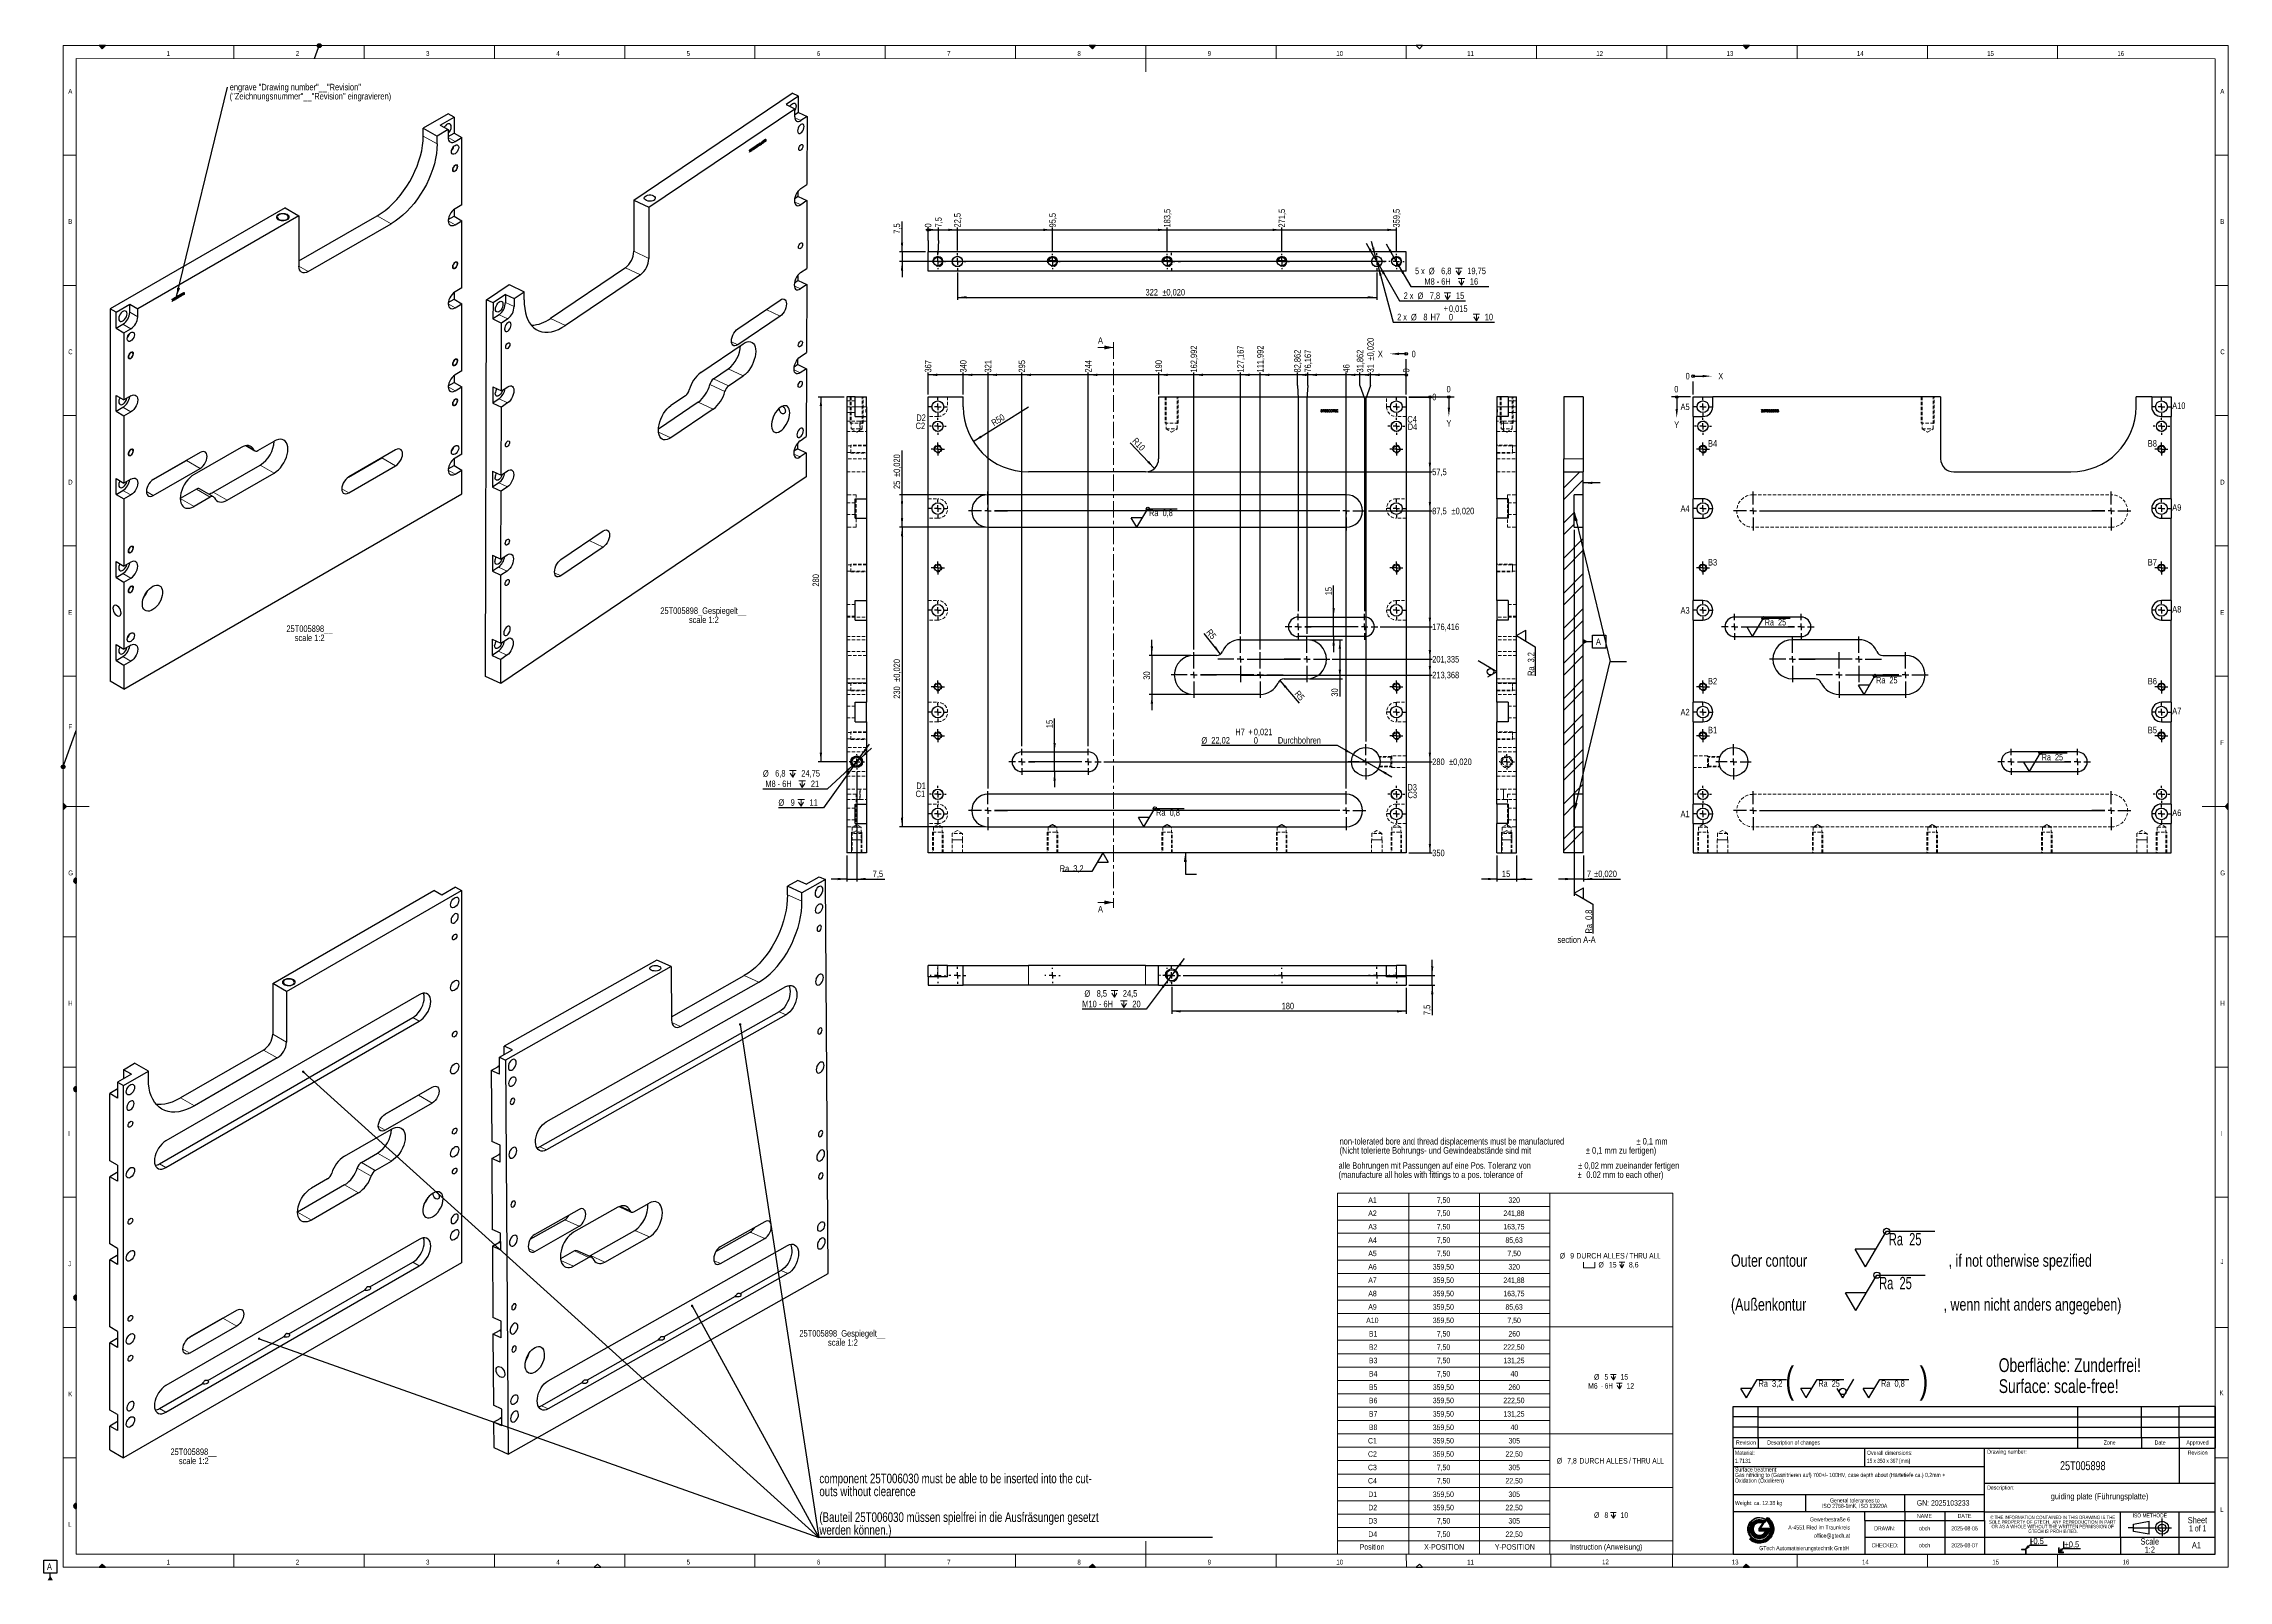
# Model space of a CAD drawing. Header units: millimetres. Extents: x -5 to 1672, y 0 to 1180.
import ezdxf

# ---------------------------------------------------------------- set-up
doc = ezdxf.new("R2010")
doc.units = ezdxf.units.MM
doc.header["$LTSCALE"] = 2
doc.linetypes.add('CENTER', pattern=[10.16, 6.35, -1.27, 1.27, -1.27])
doc.linetypes.add('HIDDEN', pattern=[1.905, 1.27, -0.635])
doc.layers.add('SLD-0', color=7, linetype='Continuous')
doc.styles.add('SLDTEXTSTYLE0', font='TXT', dxfattribs={"width": 0.75})
doc.styles.add('SLDTEXTSTYLE1', font='TXT', dxfattribs={"width": 0.666667})
doc.styles.add('SLDTEXTSTYLE2', font='TXT', dxfattribs={"width": 0.684211})
doc.styles.add('SLDTEXTSTYLE3', font='TXT', dxfattribs={"width": 0.678571})
doc.styles.add('SLDTEXTSTYLE4', font='TXT', dxfattribs={"width": 0.7})
doc.styles.add('SLDTEXTSTYLE5', font='TXT', dxfattribs={"width": 0.6875})
doc.dimstyles.new('SLDDIMSTYLE0', dxfattribs={"dimtxt": 0.18, "dimasz": 1.8, "dimexe": 0, "dimexo": 0.0625, "dimgap": 0, "dimtad": 0, "dimtih": 1, "dimtoh": 1, "dimdec": 0, "dimrnd": 1e-09, "dimzin": 0, "dimdsep": 46, "dimtxsty": 'Standard', "dimblk1": 'DOT', "dimblk2": 'DOT', "dimsah": 1, "dimcen": 0.09, "dimadec": 0, "dimazin": 0, "dimtfac": 1.8, "dimtdec": 0, "dimtofl": 0, "dimtmove": 0, "dimatfit": 3, "dimldrblk": 'DOT', "dimfxl": 1, "dimfrac": 2, "dimtolj": 1, "dimtzin": 0, "dimarcsym": 0})
doc.dimstyles.new('SLDDIMSTYLE1', dxfattribs={"dimtxt": 5, "dimasz": 7, "dimexe": 0, "dimexo": 0.0625, "dimgap": 1.25, "dimtad": 1, "dimdec": 3, "dimrnd": 1e-09, "dimzin": 12, "dimdsep": 46, "dimtxsty": 'SLDTEXTSTYLE0', "dimsah": 1, "dimcen": 0.09, "dimadec": 0, "dimazin": 3, "dimtfac": 1, "dimtdec": 3, "dimtmove": 0, "dimatfit": 0, "dimfxl": 1, "dimfrac": 2, "dimtolj": 1, "dimtzin": 12, "dimarcsym": 0})
doc.dimstyles.new('SLDDIMSTYLE11', dxfattribs={"dimtxt": 0.18, "dimasz": 7, "dimexe": 0, "dimexo": 0.0625, "dimgap": 0, "dimtad": 0, "dimtih": 1, "dimtoh": 1, "dimdec": 0, "dimrnd": 1e-09, "dimzin": 0, "dimdsep": 46, "dimtxsty": 'Standard', "dimsah": 1, "dimcen": 0.09, "dimadec": 0, "dimazin": 0, "dimtfac": 7, "dimtdec": 0, "dimtofl": 0, "dimtmove": 0, "dimatfit": 3, "dimfxl": 1, "dimfrac": 2, "dimtolj": 1, "dimtzin": 0, "dimarcsym": 0})
doc.dimstyles.new('SLDDIMSTYLE12', dxfattribs={"dimtxt": 5, "dimasz": 7, "dimexe": 0, "dimexo": 0.0625, "dimgap": 1.25, "dimtad": 1, "dimdec": 3, "dimrnd": 1e-09, "dimzin": 12, "dimdsep": 46, "dimtxsty": 'SLDTEXTSTYLE0', "dimsah": 1, "dimcen": 0.09, "dimadec": 0, "dimazin": 3, "dimtol": 1, "dimtp": 0.02, "dimtm": 0.02, "dimtfac": 1, "dimtdec": 3, "dimtmove": 0, "dimatfit": 0, "dimfxl": 1, "dimfrac": 2, "dimtolj": 1, "dimarcsym": 0})
doc.dimstyles.new('SLDDIMSTYLE13', dxfattribs={"dimtxt": 5, "dimasz": 7, "dimexe": 0, "dimexo": 0.0625, "dimgap": 1.25, "dimtad": 0, "dimtih": 1, "dimtoh": 1, "dimdec": 1, "dimrnd": 1e-09, "dimzin": 12, "dimdsep": 46, "dimtxsty": 'SLDTEXTSTYLE0', "dimsah": 1, "dimcen": 0, "dimadec": 0, "dimazin": 3, "dimtfac": 1, "dimtdec": 3, "dimtmove": 0, "dimatfit": 3, "dimfxl": 1, "dimfrac": 2, "dimtolj": 1, "dimtzin": 12, "dimarcsym": 0})
doc.dimstyles.new('SLDDIMSTYLE14', dxfattribs={"dimtxt": 5, "dimasz": 7, "dimexe": 0, "dimexo": 0.0625, "dimgap": 1.25, "dimtad": 0, "dimtih": 1, "dimtoh": 1, "dimdec": 6, "dimrnd": 1e-09, "dimzin": 12, "dimdsep": 46, "dimtxsty": 'SLDTEXTSTYLE0', "dimsah": 1, "dimcen": 0, "dimadec": 0, "dimazin": 3, "dimtol": 1, "dimtp": 0.015, "dimtfac": 1, "dimtdec": 3, "dimtmove": 0, "dimatfit": 3, "dimfxl": 1, "dimfrac": 2, "dimtolj": 1, "dimtzin": 0, "dimarcsym": 0})
doc.dimstyles.new('SLDDIMSTYLE15', dxfattribs={"dimtxt": 5, "dimasz": 7, "dimexe": 0, "dimexo": 0.0625, "dimgap": 1.25, "dimtad": 0, "dimtih": 1, "dimtoh": 1, "dimdec": 6, "dimrnd": 1e-09, "dimzin": 12, "dimdsep": 46, "dimtxsty": 'SLDTEXTSTYLE0', "dimsah": 1, "dimcen": 0, "dimadec": 0, "dimazin": 3, "dimtfac": 1, "dimtdec": 3, "dimtmove": 0, "dimatfit": 3, "dimfxl": 1, "dimfrac": 2, "dimtolj": 1, "dimtzin": 12, "dimarcsym": 0})
doc.dimstyles.new('SLDDIMSTYLE2', dxfattribs={"dimtxt": 5, "dimasz": 0.6, "dimexe": 0, "dimexo": 0.0625, "dimgap": 1.25, "dimtad": 0, "dimtih": 1, "dimtoh": 1, "dimdec": 0, "dimrnd": 1e-09, "dimdsep": 46, "dimtxsty": 'SLDTEXTSTYLE0', "dimblk1": 'ORIGIN', "dimblk2": 'ORIGIN', "dimsah": 1, "dimcen": 0.09, "dimadec": 0, "dimazin": 2, "dimtfac": 1, "dimtdec": 0, "dimtofl": 0, "dimtmove": 0, "dimatfit": 3, "dimldrblk": 'ORIGIN', "dimfxl": 1, "dimfrac": 2, "dimtolj": 1, "dimtzin": 12, "dimarcsym": 0})
doc.dimstyles.new('SLDDIMSTYLE3', dxfattribs={"dimtxt": 5, "dimasz": 7, "dimexe": 0, "dimexo": 0.0625, "dimgap": 1.25, "dimtad": 0, "dimtih": 1, "dimtoh": 1, "dimdec": 3, "dimrnd": 1e-09, "dimzin": 12, "dimdsep": 46, "dimtxsty": 'SLDTEXTSTYLE0', "dimsah": 1, "dimcen": 0.09, "dimadec": 0, "dimazin": 3, "dimtol": 1, "dimtp": 0.02, "dimtm": 0.02, "dimtfac": 1, "dimtdec": 3, "dimtofl": 0, "dimtmove": 0, "dimatfit": 3, "dimfxl": 1, "dimfrac": 2, "dimtolj": 1, "dimarcsym": 0})
doc.dimstyles.new('SLDDIMSTYLE4', dxfattribs={"dimtxt": 5, "dimasz": 7, "dimexe": 0, "dimexo": 0.0625, "dimgap": 1.25, "dimtad": 0, "dimtih": 1, "dimtoh": 1, "dimdec": 3, "dimrnd": 1e-09, "dimzin": 12, "dimdsep": 46, "dimtxsty": 'SLDTEXTSTYLE0', "dimsah": 1, "dimcen": 0.09, "dimadec": 0, "dimazin": 3, "dimtfac": 1, "dimtdec": 3, "dimtofl": 0, "dimtmove": 0, "dimatfit": 3, "dimfxl": 1, "dimfrac": 2, "dimtolj": 1, "dimtzin": 12, "dimarcsym": 0})
doc.dimstyles.new('SLDDIMSTYLE5', dxfattribs={"dimtxt": 5, "dimasz": 7, "dimexe": 0, "dimexo": 0.0625, "dimgap": 1.25, "dimtad": 1, "dimdec": 3, "dimrnd": 1e-09, "dimzin": 12, "dimdsep": 46, "dimtxsty": 'SLDTEXTSTYLE0', "dimsah": 1, "dimcen": 0.09, "dimadec": 0, "dimazin": 3, "dimtol": 1, "dimtp": 0.02, "dimtm": 0.02, "dimtfac": 1, "dimtdec": 3, "dimtofl": 0, "dimtmove": 0, "dimatfit": 3, "dimfxl": 1, "dimfrac": 2, "dimtolj": 1, "dimarcsym": 0})
doc.dimstyles.new('SLDDIMSTYLE6', dxfattribs={"dimtxt": 5, "dimasz": 7, "dimexe": 0, "dimexo": 0.0625, "dimgap": 1.25, "dimtad": 1, "dimdec": 3, "dimrnd": 1e-09, "dimzin": 12, "dimdsep": 46, "dimtxsty": 'SLDTEXTSTYLE0', "dimsah": 1, "dimcen": 0, "dimadec": 0, "dimazin": 3, "dimtfac": 1, "dimtdec": 3, "dimtofl": 0, "dimtmove": 0, "dimatfit": 3, "dimfxl": 1, "dimfrac": 2, "dimtolj": 1, "dimtzin": 12, "dimarcsym": 0})
doc.dimstyles.new('SLDDIMSTYLE7', dxfattribs={"dimtxt": 5, "dimasz": 7, "dimexe": 0, "dimexo": 0.0625, "dimgap": 1.25, "dimtad": 1, "dimdec": 3, "dimrnd": 1e-09, "dimzin": 12, "dimdsep": 46, "dimtxsty": 'SLDTEXTSTYLE0', "dimsah": 1, "dimcen": 0, "dimadec": 0, "dimazin": 3, "dimtfac": 1, "dimtdec": 3, "dimtofl": 0, "dimtmove": 0, "dimatfit": 3, "dimfxl": 1, "dimfrac": 2, "dimtolj": 1, "dimtzin": 12, "dimarcsym": 0})
doc.dimstyles.new('SLDDIMSTYLE8', dxfattribs={"dimtxt": 5, "dimasz": 7, "dimexe": 0, "dimexo": 0.0625, "dimgap": 1.25, "dimtad": 1, "dimdec": 3, "dimrnd": 1e-09, "dimzin": 12, "dimdsep": 46, "dimtxsty": 'SLDTEXTSTYLE0', "dimsah": 1, "dimcen": 0.09, "dimadec": 0, "dimazin": 3, "dimtfac": 1, "dimtdec": 3, "dimtofl": 0, "dimtmove": 0, "dimatfit": 3, "dimfxl": 1, "dimfrac": 2, "dimtolj": 1, "dimtzin": 12, "dimarcsym": 0})
doc.dimstyles.new('SLDDIMSTYLE9', dxfattribs={"dimtxt": 5, "dimasz": 7, "dimexe": 0, "dimexo": 0.0625, "dimgap": 1.25, "dimtad": 0, "dimtih": 1, "dimtoh": 1, "dimdec": 3, "dimrnd": 1e-09, "dimzin": 12, "dimdsep": 46, "dimtxsty": 'SLDTEXTSTYLE0', "dimsah": 1, "dimcen": 0, "dimadec": 0, "dimazin": 3, "dimtol": 1, "dimtp": 0.021, "dimtfac": 1, "dimtdec": 3, "dimtmove": 0, "dimatfit": 3, "dimfxl": 1, "dimfrac": 2, "dimtolj": 1, "dimarcsym": 0})

# ---------------------------------------------------------------- blocks, each defined once
blk = doc.blocks.new('SW_NOTE_0')
at = {"layer": 'SLD-0', "color": 0, "char_height": 5, "attachment_point": 1, "style": 'SLDTEXTSTYLE0'}
for s, insert in [('non-tolerated bore and thread displacements must be manufactured', (0, 6.4)), ('%%p', (227.9, 6.4)), ('0,1 mm', (232.7, 6.4)), ('(Nicht tolerierte Bohrungs- und Gewindeabstände sind mit', (0, -0.6)), ('%%p', (189.1, -0.6)), ('0,1 mm zu fertigen)', (193.8, -0.6))]:
    blk.add_mtext(s, dxfattribs=dict(at, insert=insert))
blk = doc.blocks.new('Nicht tolerierte Bohrungs- und Gewindeabstände sind mit +-0_1 mm zu fertigen')
at = {"layer": 'SLD-0', "color": 7}
blk.add_blockref('SW_NOTE_0', (0.1, 6.6), dxfattribs=at)
blk = doc.blocks.new('SW_NOTE_0_1')
at = {"layer": 'SLD-0', "color": 0, "char_height": 5, "attachment_point": 1, "style": 'SLDTEXTSTYLE0'}
for s, insert in [('alle Bohrungen mit Passungen auf eine Pos. Toleranz von', (0, 6.4)), ('%%p', (183.9, 6.4)), ('0,02 mm zueinander fertigen', (188.7, 6.4)), ('(manufacture all holes with fittings to a pos. tolerance of', (0, -0.6)), ('%%p', (183.5, -0.6)), ('0.02 mm to each other)', (190.2, -0.6))]:
    blk.add_mtext(s, dxfattribs=dict(at, insert=insert))
blk = doc.blocks.new('Passbohrungen 0_02 Toleranz')
at = {"layer": 'SLD-0', "color": 7}
blk.add_blockref('SW_NOTE_0_1', (0.2, 6.5), dxfattribs=at)
blk = doc.blocks.new('SW_NOTE_0_2')
at = {"layer": 'SLD-0', "color": 0}
for p, q in [((103.4, 2.8), (119.5, 30)), ((119.5, 30), (156.6, 30)), ((103.4, 2.8), (95.4, 16.4)), ((111.4, 16.4), (95.4, 16.4)), ((95.9, -30.9), (112, -3.7)), ((112, -3.7), (149.1, -3.7)), ((95.9, -30.9), (87.9, -17.3)), ((104, -17.3), (87.9, -17.3))]:
    blk.add_line(p, q, dxfattribs=at)
for centre in [(119.5, 30), (112, -3.7)]:
    blk.add_circle(centre, 2.38, dxfattribs=at)
at = {"layer": 'SLD-0', "color": 0, "attachment_point": 1}
for s, insert, char_height, style in [('Ra  25', (121.2, 28.7), 9.53, 'SLDTEXTSTYLE1'), ('Outer contour', (0, 12.3), 9.525, 'SLDTEXTSTYLE0'), (', if not otherwise spezified', (167.1, 12.3), 9.525, 'SLDTEXTSTYLE0'), ('Ra  25', (113.8, -5), 9.53, 'SLDTEXTSTYLE1'), ('(Außenkontur', (0, -21.4), 9.525, 'SLDTEXTSTYLE0'), (', wenn nicht anders angegeben)', (163.2, -21.4), 9.525, 'SLDTEXTSTYLE0')]:
    blk.add_mtext(s, dxfattribs=dict(at, insert=insert, char_height=char_height, style=style))
blk = doc.blocks.new('SW_NOTE_0_3')
at = {"layer": 'SLD-0', "color": 0, "char_height": 10.583, "attachment_point": 1, "style": 'SLDTEXTSTYLE0'}
for s, insert in [('Oberfläche: Zunderfrei!', (0, 13.6)), ('Surface: scale-free!', (0, -2.5))]:
    blk.add_mtext(s, dxfattribs=dict(at, insert=insert))
blk = doc.blocks.new('SW_NOTE_0_4')
at = {"layer": 'SLD-0', "color": 0}
blk.add_line((302.2, 0), (0, 0), dxfattribs=at)
blk.add_line((302.2, 0), (0, 0), dxfattribs=at)
blk.add_line((302.2, 0), (0, 0), dxfattribs=at)
blk.add_line((302.2, 0), (0, 0), dxfattribs=at)
at = {"layer": 'SLD-0', "color": 0, "char_height": 7.408, "attachment_point": 1, "style": 'SLDTEXTSTYLE0'}
for s, insert in [('component 25T006030 must be able to be inserted into the cut-', (0.3, 49)), ('outs without clearence', (0.3, 39.1)), ('(Bauteil 25T006030 müssen spielfrei in die Ausfräsungen gesetzt', (0.3, 19.3)), ('werden können.)', (0.3, 9.5))]:
    blk.add_mtext(s, dxfattribs=dict(at, insert=insert))
blk = doc.blocks.new('_Dot')
at = {"color": 0, "linetype": 'ByBlock', "lineweight": -2}
blk.add_line((-0.5, 0), (-1, 0), dxfattribs=at)
at = {"color": 0, "linetype": 'ByBlock', "const_width": 0.5}
blk.add_lwpolyline([(-0.25, 0, 1), (0.25, 0, 1)], format="xyb", close=True, dxfattribs=at)
blk = doc.blocks.new('SW_NOTE_0_5')
at = {"layer": 'SLD-0', "color": 0, "char_height": 4.76, "attachment_point": 2}
for s, insert, style in [('Sheet', (8.6, 6.1), 'SLDTEXTSTYLE0'), ('1 of 1', (8.8, -0.2), 'SLDTEXTSTYLE1')]:
    blk.add_mtext(s, dxfattribs=dict(at, insert=insert, style=style))
blk = doc.blocks.new('SW_NOTE_0_6')
at = {"layer": 'SLD-0', "color": 0, "attachment_point": 2, "style": 'SLDTEXTSTYLE0'}
for s, insert, char_height in [('©', (1.3, 3.4), 2.65), ('THE INFORMATION CONTAINED IN THIS DRAWING IS THE', (49.7, 3.4), 2.646), ('SOLE PROPERTY OF GTECH.  ANY REPRODUCTION IN PART', (47.7, -0.1), 2.646), ('OR AS A WHOLE WITHOUT THE WRITTEN PERMISSION OF', (47.9, -3.6), 2.646), ('GTECH IS PROHIBITED.', (48.2, -7.2), 2.646)]:
    blk.add_mtext(s, dxfattribs=dict(at, insert=insert, char_height=char_height))
blk = doc.blocks.new('SW_NOTE_0_7')
at = {"layer": 'SLD-0', "color": 0, "char_height": 4.76, "attachment_point": 2, "style": 'SLDTEXTSTYLE0'}
for s, insert in [('Scale', (8.4, 6.1)), ('1:2', (8.4, -0.2))]:
    blk.add_mtext(s, dxfattribs=dict(at, insert=insert))
blk = doc.blocks.new('SW_NOTE_0_8')
at = {"layer": 'SLD-0', "color": 0, "char_height": 3.175, "attachment_point": 1, "style": 'SLDTEXTSTYLE0'}
for s, insert in [('Surface treatment:', (0, 4.1)), ('Gas nitriding to (Gasnitrieren auf) 700+/- 100HV, case depth about (Härtetiefe ca.) 0,2mm +', (0, -0.1)), ('Oxidation (Oxidieren)', (0, -4.4))]:
    blk.add_mtext(s, dxfattribs=dict(at, insert=insert))
blk = doc.blocks.new('SW_NOTE_0_9')
at = {"layer": 'SLD-0', "color": 0, "char_height": 3.175, "attachment_point": 3, "style": 'SLDTEXTSTYLE0'}
for s, insert in [('Gewerbestraße 6', (34.8, 4.1)), ('A-4551 Ried im Traunkreis', (34.7, -2.1)), ('office@gtech.at', (34.8, -8.4)), ('GTech Automatisierungstechnik GmbH', (34.1, -18))]:
    blk.add_mtext(s, dxfattribs=dict(at, insert=insert))
blk = doc.blocks.new('SW_NOTE_0_10')
at = {"layer": 'SLD-0', "color": 0, "char_height": 3.175, "attachment_point": 2, "style": 'SLDTEXTSTYLE0'}
for s, insert in [('General tolerances to', (22.3, 4.1)), ('ISO 2768-1mK, ISO 13920A', (22.1, -0.1))]:
    blk.add_mtext(s, dxfattribs=dict(at, insert=insert))
blk = doc.blocks.new('SW_SFSYMBOL_0')
at = {"layer": 'SLD-0', "color": 0}
for p, q in [((-9.3, -7.1), (-0.9, 7.1)), ((-0.9, 7.1), (21.5, 7.1)), ((-9.3, -7.1), (-13.6, 0)), ((-5.1, 0), (-13.6, 0))]:
    blk.add_line(p, q, dxfattribs=at)
at = {"layer": 'SLD-0', "color": 0, "insert": (0, 6.4), "char_height": 5, "attachment_point": 1, "style": 'SLDTEXTSTYLE3'}
blk.add_mtext('Ra  3,2', dxfattribs=at)
blk = doc.blocks.new('SW_SFSYMBOL_1')
at = {"layer": 'SLD-0', "color": 0}
for p, q in [((-9.3, -7.1), (-0.9, 7.1)), ((-0.9, 7.1), (19.6, 7.1)), ((-9.3, -7.1), (-13.6, 0)), ((-5.1, 0), (-13.6, 0))]:
    blk.add_line(p, q, dxfattribs=at)
at = {"layer": 'SLD-0', "color": 0, "insert": (0, 6.4), "char_height": 5, "attachment_point": 1, "style": 'SLDTEXTSTYLE1'}
blk.add_mtext('Ra  25', dxfattribs=at)
blk = doc.blocks.new('SW_SFSYMBOL_2')
at = {"layer": 'SLD-0', "color": 0}
for q in [(-4.2135, 2.1425), (8.427, 9.285)]:
    blk.add_line((0, -5), q, dxfattribs=at)
blk.add_circle((0, 0), 2.5, dxfattribs=at)
blk = doc.blocks.new('SW_SFSYMBOL_3')
at = {"layer": 'SLD-0', "color": 0}
for p, q in [((-9.3, -7.1), (-0.9, 7.1)), ((-0.9, 7.1), (21.5, 7.1)), ((-9.3, -7.1), (-13.6, 0)), ((-5.1, 0), (-13.6, 0))]:
    blk.add_line(p, q, dxfattribs=at)
at = {"layer": 'SLD-0', "color": 0, "insert": (0, 6.4), "char_height": 5, "attachment_point": 1, "style": 'SLDTEXTSTYLE3'}
blk.add_mtext('Ra  0,8', dxfattribs=at)
blk = doc.blocks.new('SW_DATUMTAG_0')
at = {"layer": 'SLD-0', "color": 0}
for p, q in [((-2.5, -1), (-2.5, 9)), ((-2.5, 9), (7.5, 9)), ((7.5, 9), (7.5, -1)), ((7.5, -1), (-2.5, -1)), ((2.5, -6.5), (2.5, -1))]:
    blk.add_line(p, q, dxfattribs=at)
blk.add_solid([(4.5, -6.5), (0.5, -6.5), (2.5, -3)], dxfattribs=at)
at = {"layer": 'SLD-0', "color": 0, "insert": (0, 6.4), "char_height": 5, "attachment_point": 1, "style": 'SLDTEXTSTYLE0'}
blk.add_mtext('A', dxfattribs=at)
blk = doc.blocks.new('SW_SYMBOL_HOLE_SPOT')
at = {"color": 0, "linetype": 'Continuous', "lineweight": 18}
for p, q in [((0, 1750), (0, 150)), ((0, 150), (3200, 150)), ((3200, 150), (3200, 1750))]:
    blk.add_line(p, q, dxfattribs=at)
blk = doc.blocks.new('SW_SYMBOL_HOLE_DEPTH')
at = {"color": 0, "linetype": 'Continuous', "lineweight": 18}
for p, q in [((0, 1750), (1600, 1750)), ((200, 1110), (800, 150)), ((800, 1750), (800, 150)), ((1400, 1110), (800, 150))]:
    blk.add_line(p, q, dxfattribs=at)
blk = doc.blocks.new('SW_TABLEANNOTATION_0')
at = {"color": 0, "linetype": 'Continuous', "lineweight": 18}
for p, q in [((0, 266.9), (0, 256.6)), ((0, 266.9), (54.7, 266.9)), ((0, 256.6), (0, 246.3)), ((0, 256.6), (54.7, 256.6)), ((54.7, 266.9), (54.7, 256.6)), ((54.7, 266.9), (109, 266.9)), ((54.7, 256.6), (54.7, 246.3)), ((54.7, 256.6), (109, 256.6)), ((109, 266.9), (109, 256.6)), ((109, 266.9), (163.1, 266.9)), ((109, 256.6), (109, 246.3)), ((109, 256.6), (163.1, 256.6)), ((163.1, 266.9), (163.1, 256.6)), ((163.1, 266.9), (257.5, 266.9)), ((163.1, 256.6), (163.1, 246.3)), ((257.5, 266.9), (257.5, 256.6)), ((257.5, 256.6), (257.5, 246.3)), ((0, 246.3), (0, 236.1)), ((0, 246.3), (54.7, 246.3)), ((0, 236.1), (0, 225.8)), ((0, 236.1), (54.7, 236.1)), ((54.7, 246.3), (54.7, 236.1)), ((54.7, 246.3), (109, 246.3)), ((54.7, 236.1), (54.7, 225.8)), ((54.7, 236.1), (109, 236.1)), ((109, 246.3), (109, 236.1)), ((109, 246.3), (163.1, 246.3)), ((109, 236.1), (109, 225.8)), ((109, 236.1), (163.1, 236.1)), ((163.1, 246.3), (163.1, 236.1)), ((163.1, 236.1), (163.1, 225.8)), ((257.5, 246.3), (257.5, 236.1)), ((257.5, 236.1), (257.5, 225.8)), ((0, 225.8), (0, 215.6)), ((0, 225.8), (54.7, 225.8)), ((54.7, 225.8), (54.7, 215.6)), ((54.7, 225.8), (109, 225.8)), ((109, 225.8), (109, 215.6)), ((109, 225.8), (163.1, 225.8)), ((163.1, 225.8), (163.1, 215.6)), ((257.5, 225.8), (257.5, 215.6)), ((0, 215.6), (0, 205.3)), ((0, 215.6), (54.7, 215.6)), ((0, 205.3), (0, 195)), ((0, 205.3), (54.7, 205.3)), ((54.7, 215.6), (54.7, 205.3)), ((54.7, 215.6), (109, 215.6)), ((54.7, 205.3), (54.7, 195)), ((54.7, 205.3), (109, 205.3)), ((109, 215.6), (109, 205.3)), ((109, 215.6), (163.1, 215.6)), ((109, 205.3), (109, 195)), ((109, 205.3), (163.1, 205.3)), ((163.1, 215.6), (163.1, 205.3)), ((163.1, 205.3), (163.1, 195)), ((257.5, 215.6), (257.5, 205.3)), ((257.5, 205.3), (257.5, 195)), ((0, 195), (0, 184.8)), ((0, 195), (54.7, 195)), ((0, 184.8), (0, 174.5)), ((0, 184.8), (54.7, 184.8)), ((54.7, 195), (54.7, 184.8)), ((54.7, 195), (109, 195)), ((54.7, 184.8), (54.7, 174.5)), ((54.7, 184.8), (109, 184.8)), ((109, 195), (109, 184.8)), ((109, 195), (163.1, 195)), ((109, 184.8), (109, 174.5)), ((109, 184.8), (163.1, 184.8)), ((163.1, 195), (163.1, 184.8)), ((163.1, 184.8), (163.1, 174.5)), ((257.5, 195), (257.5, 184.8)), ((257.5, 184.8), (257.5, 174.5)), ((0, 174.5), (0, 164.2)), ((0, 174.5), (54.7, 174.5)), ((54.7, 174.5), (54.7, 164.2)), ((54.7, 174.5), (109, 174.5)), ((109, 174.5), (109, 164.2)), ((109, 174.5), (163.1, 174.5)), ((163.1, 174.5), (163.1, 164.2)), ((257.5, 174.5), (257.5, 164.2)), ((0, 164.2), (0, 154)), ((0, 164.2), (54.7, 164.2)), ((0, 154), (0, 143.7)), ((0, 154), (54.7, 154)), ((54.7, 164.2), (54.7, 154)), ((54.7, 164.2), (109, 164.2)), ((54.7, 154), (54.7, 143.7)), ((54.7, 154), (109, 154)), ((109, 164.2), (109, 154)), ((109, 164.2), (163.1, 164.2)), ((109, 154), (109, 143.7)), ((109, 154), (163.1, 154)), ((163.1, 164.2), (163.1, 154)), ((163.1, 164.2), (257.5, 164.2)), ((163.1, 164.2), (257.5, 164.2)), ((163.1, 154), (163.1, 143.7)), ((257.5, 164.2), (257.5, 154)), ((257.5, 154), (257.5, 143.7)), ((0, 143.7), (0, 133.4)), ((0, 143.7), (54.7, 143.7)), ((54.7, 143.7), (54.7, 133.4)), ((54.7, 143.7), (109, 143.7)), ((109, 143.7), (109, 133.4)), ((109, 143.7), (163.1, 143.7)), ((163.1, 143.7), (163.1, 133.4)), ((257.5, 143.7), (257.5, 133.4)), ((0, 133.4), (0, 123.2)), ((0, 133.4), (54.7, 133.4)), ((0, 123.2), (0, 112.9)), ((0, 123.2), (54.7, 123.2)), ((54.7, 133.4), (54.7, 123.2)), ((54.7, 133.4), (109, 133.4)), ((54.7, 123.2), (54.7, 112.9)), ((54.7, 123.2), (109, 123.2)), ((109, 133.4), (109, 123.2)), ((109, 133.4), (163.1, 133.4)), ((109, 123.2), (109, 112.9)), ((109, 123.2), (163.1, 123.2)), ((163.1, 133.4), (163.1, 123.2)), ((163.1, 123.2), (163.1, 112.9)), ((257.5, 133.4), (257.5, 123.2)), ((257.5, 123.2), (257.5, 112.9)), ((0, 112.9), (0, 102.6)), ((0, 112.9), (54.7, 112.9)), ((0, 102.6), (0, 92.4)), ((0, 102.6), (54.7, 102.6)), ((54.7, 112.9), (54.7, 102.6)), ((54.7, 112.9), (109, 112.9)), ((54.7, 102.6), (54.7, 92.4)), ((54.7, 102.6), (109, 102.6)), ((109, 112.9), (109, 102.6)), ((109, 112.9), (163.1, 112.9)), ((109, 102.6), (109, 92.4)), ((109, 102.6), (163.1, 102.6)), ((163.1, 112.9), (163.1, 102.6)), ((163.1, 102.6), (163.1, 92.4)), ((257.5, 112.9), (257.5, 102.6)), ((257.5, 102.6), (257.5, 92.4)), ((0, 92.4), (0, 82.1)), ((0, 92.4), (54.7, 92.4)), ((54.7, 92.4), (54.7, 82.1)), ((54.7, 92.4), (109, 92.4)), ((109, 92.4), (109, 82.1)), ((109, 92.4), (163.1, 92.4)), ((163.1, 92.4), (163.1, 82.1)), ((257.5, 92.4), (257.5, 82.1)), ((0, 82.1), (0, 71.9)), ((0, 82.1), (54.7, 82.1)), ((0, 71.9), (0, 61.6)), ((0, 71.9), (54.7, 71.9)), ((54.7, 82.1), (54.7, 71.9)), ((54.7, 82.1), (109, 82.1)), ((54.7, 71.9), (54.7, 61.6)), ((54.7, 71.9), (109, 71.9)), ((109, 82.1), (109, 71.9)), ((109, 82.1), (163.1, 82.1)), ((109, 71.9), (109, 61.6)), ((109, 71.9), (163.1, 71.9)), ((163.1, 82.1), (163.1, 71.9)), ((163.1, 82.1), (257.5, 82.1)), ((163.1, 82.1), (257.5, 82.1)), ((163.1, 71.9), (163.1, 61.6)), ((257.5, 82.1), (257.5, 71.9)), ((257.5, 71.9), (257.5, 61.6)), ((0, 61.6), (0, 51.3)), ((0, 61.6), (54.7, 61.6)), ((0, 51.3), (0, 41.1)), ((0, 51.3), (54.7, 51.3)), ((54.7, 61.6), (54.7, 51.3)), ((54.7, 61.6), (109, 61.6)), ((54.7, 51.3), (54.7, 41.1)), ((54.7, 51.3), (109, 51.3)), ((109, 61.6), (109, 51.3)), ((109, 61.6), (163.1, 61.6)), ((109, 51.3), (109, 41.1)), ((109, 51.3), (163.1, 51.3)), ((163.1, 61.6), (163.1, 51.3)), ((163.1, 51.3), (163.1, 41.1)), ((257.5, 61.6), (257.5, 51.3)), ((257.5, 51.3), (257.5, 41.1)), ((0, 41.1), (0, 30.8)), ((0, 41.1), (54.7, 41.1)), ((54.7, 41.1), (54.7, 30.8)), ((54.7, 41.1), (109, 41.1)), ((109, 41.1), (109, 30.8)), ((109, 41.1), (163.1, 41.1)), ((163.1, 41.1), (163.1, 30.8)), ((163.1, 41.1), (257.5, 41.1)), ((163.1, 41.1), (257.5, 41.1)), ((257.5, 41.1), (257.5, 30.8)), ((0, 30.8), (0, 20.5)), ((0, 30.8), (54.7, 30.8)), ((0, 20.5), (0, 10.3)), ((0, 20.5), (54.7, 20.5)), ((54.7, 30.8), (54.7, 20.5)), ((54.7, 30.8), (109, 30.8)), ((54.7, 20.5), (54.7, 10.3)), ((54.7, 20.5), (109, 20.5)), ((109, 30.8), (109, 20.5)), ((109, 30.8), (163.1, 30.8)), ((109, 20.5), (109, 10.3)), ((109, 20.5), (163.1, 20.5)), ((163.1, 30.8), (163.1, 20.5)), ((163.1, 20.5), (163.1, 10.3)), ((257.5, 30.8), (257.5, 20.5)), ((257.5, 20.5), (257.5, 10.3)), ((0, 10.3), (0, 0)), ((0, 10.3), (54.7, 10.3)), ((0, 0), (0, -10.3)), ((0, 0), (54.7, 0)), ((54.7, 10.3), (54.7, 0)), ((54.7, 10.3), (109, 10.3)), ((54.7, 0), (54.7, -10.3)), ((54.7, 0), (109, 0)), ((109, 10.3), (109, 0)), ((109, 10.3), (163.1, 10.3)), ((109, 0), (109, -10.3)), ((109, 0), (163.1, 0)), ((163.1, 10.3), (163.1, 0)), ((163.1, 0), (163.1, -10.3)), ((163.1, 0), (257.5, 0)), ((257.5, 10.3), (257.5, 0)), ((257.5, 0), (257.5, -10.3)), ((0, -10.3), (54.7, -10.3)), ((54.7, -10.3), (109, -10.3)), ((109, -10.3), (163.1, -10.3)), ((163.1, -10.3), (257.5, -10.3))]:
    blk.add_line(p, q, dxfattribs=at)
at = {"color": 0, "linetype": 'Continuous', "lineweight": 18, "xscale": 0.0027037109, "yscale": 0.0027037109, "zscale": 0.0027037109}
for name, p in [('SW_SYMBOL_HOLE_SPOT', (189, 209.2)), ('SW_SYMBOL_HOLE_DEPTH', (216.2, 209.2)), ('SW_SYMBOL_HOLE_DEPTH', (209.7, 123.1)), ('SW_SYMBOL_HOLE_DEPTH', (214.3, 116.2)), ('SW_SYMBOL_HOLE_DEPTH', (209.7, 17))]:
    blk.add_blockref(name, p, dxfattribs=at)
at = {"color": 0, "linetype": 'Continuous', "lineweight": 18, "attachment_point": 1}
for s, insert, char_height, style in [('A1', (23.7, 263.7), 4.23, 'SLDTEXTSTYLE0'), ('A2', (23.7, 253.6), 4.23, 'SLDTEXTSTYLE0'), ('7,50', (76.3, 263.7), 4.23, 'SLDTEXTSTYLE0'), ('7,50', (76.3, 253.6), 4.23, 'SLDTEXTSTYLE0'), ('241,88', (127.4, 253.6), 4.23, 'SLDTEXTSTYLE0'), ('320', (131.3, 263.7), 4.23, 'SLDTEXTSTYLE0'), ('A3', (23.7, 243.3), 4.23, 'SLDTEXTSTYLE0'), ('7,50', (76.3, 243.3), 4.23, 'SLDTEXTSTYLE0'), ('163,75', (127.4, 243.3), 4.23, 'SLDTEXTSTYLE0'), ('A4', (23.7, 233), 4.23, 'SLDTEXTSTYLE0'), ('A5', (23.7, 222.8), 4.23, 'SLDTEXTSTYLE0'), ('7,50', (76.3, 233), 4.23, 'SLDTEXTSTYLE0'), ('7,50', (76.3, 222.8), 4.23, 'SLDTEXTSTYLE0'), ('85,63', (129, 233), 4.23, 'SLDTEXTSTYLE0'), ('7,50', (130.5, 222.8), 4.23, 'SLDTEXTSTYLE0'), ('%%c', (170.7, 221), 4.23, 'SLDTEXTSTYLE0'), ('9', (178.7, 221), 4.23, 'SLDTEXTSTYLE0'), ('DURCH ALLES', (183.4, 221), 4.233, 'SLDTEXTSTYLE0'), ('/ THRU ALL', (221.5, 221), 4.23, 'SLDTEXTSTYLE4'), ('A6', (23.7, 212.5), 4.23, 'SLDTEXTSTYLE0'), ('A7', (23.7, 202.2), 4.23, 'SLDTEXTSTYLE0'), ('359,50', (73.2, 212.5), 4.23, 'SLDTEXTSTYLE0'), ('359,50', (73.2, 202.2), 4.23, 'SLDTEXTSTYLE0'), ('241,88', (127.4, 202.2), 4.23, 'SLDTEXTSTYLE0'), ('320', (131.3, 212.5), 4.23, 'SLDTEXTSTYLE0'), ('%%c', (200.4, 214.1), 4.23, 'SLDTEXTSTYLE0'), ('15', (208.4, 214.1), 4.23, 'SLDTEXTSTYLE0'), ('8,6', (223.8, 214.1), 4.23, 'SLDTEXTSTYLE0'), ('A8', (23.7, 192), 4.23, 'SLDTEXTSTYLE0'), ('359,50', (73.2, 192), 4.23, 'SLDTEXTSTYLE0'), ('163,75', (127.4, 192), 4.23, 'SLDTEXTSTYLE0'), ('A10', (22.1, 171.4), 4.23, 'SLDTEXTSTYLE0'), ('A9', (23.7, 181.7), 4.23, 'SLDTEXTSTYLE0'), ('359,50', (73.2, 181.7), 4.23, 'SLDTEXTSTYLE0'), ('359,50', (73.2, 171.4), 4.23, 'SLDTEXTSTYLE0'), ('85,63', (129, 181.7), 4.23, 'SLDTEXTSTYLE0'), ('7,50', (130.5, 171.4), 4.23, 'SLDTEXTSTYLE0'), ('B1', (24.2, 161.1), 4.23, 'SLDTEXTSTYLE0'), ('B2', (24.2, 150.9), 4.23, 'SLDTEXTSTYLE0'), ('7,50', (76.3, 161.1), 4.23, 'SLDTEXTSTYLE0'), ('7,50', (76.3, 150.9), 4.23, 'SLDTEXTSTYLE0'), ('222,50', (127.4, 150.9), 4.23, 'SLDTEXTSTYLE0'), ('260', (131.3, 161.1), 4.23, 'SLDTEXTSTYLE0'), ('B3', (24.2, 140.6), 4.23, 'SLDTEXTSTYLE0'), ('7,50', (76.3, 140.6), 4.23, 'SLDTEXTSTYLE0'), ('131,25', (127.4, 140.6), 4.23, 'SLDTEXTSTYLE0'), ('B4', (24.2, 130.4), 4.23, 'SLDTEXTSTYLE0'), ('B5', (24.2, 120.1), 4.23, 'SLDTEXTSTYLE0'), ('359,50', (73.2, 120.1), 4.23, 'SLDTEXTSTYLE0'), ('7,50', (76.3, 130.4), 4.23, 'SLDTEXTSTYLE0'), ('260', (131.3, 120.1), 4.23, 'SLDTEXTSTYLE0'), ('40', (132.9, 130.4), 4.23, 'SLDTEXTSTYLE0'), ('M6', (192.4, 121.1), 4.23, 'SLDTEXTSTYLE0'), ('%%c', (197, 128), 4.23, 'SLDTEXTSTYLE0'), ('- 6H', (202.3, 121.1), 4.23, 'SLDTEXTSTYLE5'), ('5', (205, 128), 4.23, 'SLDTEXTSTYLE0'), ('15', (217.3, 128), 4.23, 'SLDTEXTSTYLE0'), ('12', (221.9, 121.1), 4.23, 'SLDTEXTSTYLE0'), ('B6', (24.2, 109.9), 4.23, 'SLDTEXTSTYLE0'), ('359,50', (73.2, 109.9), 4.23, 'SLDTEXTSTYLE0'), ('222,50', (127.4, 109.9), 4.23, 'SLDTEXTSTYLE0'), ('B7', (24.2, 99.6), 4.23, 'SLDTEXTSTYLE0'), ('B8', (24.2, 89.3), 4.23, 'SLDTEXTSTYLE0'), ('359,50', (73.2, 99.6), 4.23, 'SLDTEXTSTYLE0'), ('359,50', (73.2, 89.3), 4.23, 'SLDTEXTSTYLE0'), ('131,25', (127.4, 99.6), 4.23, 'SLDTEXTSTYLE0'), ('40', (132.9, 89.3), 4.23, 'SLDTEXTSTYLE0'), ('C1', (23.5, 79), 4.23, 'SLDTEXTSTYLE0'), ('C2', (23.5, 68.8), 4.23, 'SLDTEXTSTYLE0'), ('359,50', (73.2, 79), 4.23, 'SLDTEXTSTYLE0'), ('359,50', (73.2, 68.8), 4.23, 'SLDTEXTSTYLE0'), ('22,50', (129, 68.8), 4.23, 'SLDTEXTSTYLE0'), ('305', (131.3, 79), 4.23, 'SLDTEXTSTYLE0'), ('C3', (23.5, 58.5), 4.23, 'SLDTEXTSTYLE0'), ('7,50', (76.3, 58.5), 4.23, 'SLDTEXTSTYLE0'), ('305', (131.3, 58.5), 4.23, 'SLDTEXTSTYLE0'), ('%%c', (168.4, 63.6), 4.23, 'SLDTEXTSTYLE0'), ('7,8', (176.4, 63.6), 4.23, 'SLDTEXTSTYLE0'), ('DURCH ALLES', (185.7, 63.6), 4.233, 'SLDTEXTSTYLE0'), ('/ THRU ALL', (223.9, 63.6), 4.23, 'SLDTEXTSTYLE4'), ('C4', (23.5, 48.3), 4.23, 'SLDTEXTSTYLE0'), ('D1', (23.7, 37.9), 4.23, 'SLDTEXTSTYLE0'), ('359,50', (73.2, 37.9), 4.23, 'SLDTEXTSTYLE0'), ('7,50', (76.3, 48.3), 4.23, 'SLDTEXTSTYLE0'), ('22,50', (129, 48.3), 4.23, 'SLDTEXTSTYLE0'), ('305', (131.3, 37.9), 4.23, 'SLDTEXTSTYLE0'), ('D2', (23.7, 27.7), 4.23, 'SLDTEXTSTYLE0'), ('D3', (23.7, 17.5), 4.23, 'SLDTEXTSTYLE0'), ('359,50', (73.2, 27.7), 4.23, 'SLDTEXTSTYLE0'), ('7,50', (76.3, 17.5), 4.23, 'SLDTEXTSTYLE0'), ('22,50', (129, 27.7), 4.23, 'SLDTEXTSTYLE0'), ('305', (131.3, 17.5), 4.23, 'SLDTEXTSTYLE0'), ('%%c', (197, 21.9), 4.23, 'SLDTEXTSTYLE0'), ('8', (205, 21.9), 4.23, 'SLDTEXTSTYLE0'), ('10', (217.3, 21.9), 4.23, 'SLDTEXTSTYLE0'), ('D4', (23.7, 7.2), 4.23, 'SLDTEXTSTYLE0'), ('7,50', (76.3, 7.2), 4.23, 'SLDTEXTSTYLE0'), ('22,50', (129, 7.2), 4.23, 'SLDTEXTSTYLE0'), ('Position', (17.1, -2.5), 4.23, 'SLDTEXTSTYLE0'), ('X-POSITION', (66.6, -2.5), 4.23, 'SLDTEXTSTYLE0'), ('Y-POSITION', (120.9, -2.5), 4.23, 'SLDTEXTSTYLE0'), ('Instruction (Anweisung)', (178.6, -2.5), 4.233, 'SLDTEXTSTYLE0')]:
    blk.add_mtext(s, dxfattribs=dict(at, insert=insert, char_height=char_height, style=style))
blk = doc.blocks.new('SW_CENTERMARKSYMBOL_0')
at = {"layer": 'SLD-0', "color": 0}
for p, q in [((-5, 0), (-7, 0)), ((0, 0), (-2.5, 0)), ((0, 5), (0, 7)), ((0, 0), (0, 2.5)), ((0, 0), (0, -2.5)), ((0, 0), (2.5, 0)), ((5, 0), (7, 0)), ((0, -5), (0, -7))]:
    blk.add_line(p, q, dxfattribs=at)
blk = doc.blocks.new('SW_CENTERMARKSYMBOL_1')
at = {"layer": 'SLD-0', "color": 0}
for p, q in [((-5, 0), (-7, 0)), ((0, 0), (-2.5, 0)), ((0, 5), (0, 7)), ((0, 0), (0, 2.5)), ((0, 0), (0, -2.5)), ((0, 0), (2.5, 0)), ((5, 0), (7, 0)), ((0, -5), (0, -7))]:
    blk.add_line(p, q, dxfattribs=at)
blk = doc.blocks.new('SW_CENTERMARKSYMBOL_2')
at = {"layer": 'SLD-0', "color": 0}
for p, q in [((-5, 0), (-15, 0)), ((0, 0), (-2.5, 0)), ((0, 5), (0, 15)), ((0, 0), (0, 2.5)), ((0, 0), (2.5, 0)), ((0, 0), (0, -2.5)), ((5, 0), (15, 0)), ((5, 0), (270, 0)), ((270, 0), (260, 0)), ((275, 0), (272.5, 0)), ((275, 5), (275, 15)), ((275, 0), (275, 2.5)), ((275, 0), (277.5, 0)), ((275, 0), (275, -2.5)), ((280, 0), (290, 0)), ((0, -5), (0, -15)), ((275, -5), (275, -15))]:
    blk.add_line(p, q, dxfattribs=at)
blk = doc.blocks.new('SW_CENTERMARKSYMBOL_3')
at = {"layer": 'SLD-0', "color": 0}
for p, q in [((-5, 0), (-15, 0)), ((0, 0), (-2.5, 0)), ((0, 5), (0, 15)), ((0, 0), (0, 2.5)), ((0, 0), (0, -2.5)), ((0, 0), (2.5, 0)), ((5, 0), (15, 0)), ((5, 0), (270, 0)), ((270, 0), (260, 0)), ((275, 0), (272.5, 0)), ((275, 5), (275, 15)), ((275, 0), (275, 2.5)), ((275, 0), (275, -2.5)), ((275, 0), (277.5, 0)), ((280, 0), (290, 0)), ((0, -5), (0, -15)), ((275, -5), (275, -15))]:
    blk.add_line(p, q, dxfattribs=at)
blk = doc.blocks.new('SW_CENTERMARKSYMBOL_4')
at = {"layer": 'SLD-0', "color": 0}
for p, q in [((-5, 0), (-10, 0)), ((0, 0), (-2.5, 0)), ((0, 5), (0, 10)), ((0, 0), (0, 2.5)), ((0, 0), (0, -2.5)), ((0, 0), (2.5, 0)), ((5, 0), (10, 0)), ((5, 0), (46, 0)), ((46, 0), (41, 0)), ((51, 0), (48.5, 0)), ((51, 5), (51, 10)), ((51, 0), (51, 2.5)), ((51, 0), (51, -2.5)), ((51, 0), (53.5, 0)), ((56, 0), (61, 0)), ((0, -5), (0, -10)), ((51, -5), (51, -10))]:
    blk.add_line(p, q, dxfattribs=at)
blk = doc.blocks.new('SW_CENTERMARKSYMBOL_5')
at = {"layer": 'SLD-0', "color": 0}
for p, q in [((-5, 0), (-10, 0)), ((0, 0), (-2.5, 0)), ((0, 5), (0, 10)), ((0, 0), (0, 2.5)), ((0, 0), (2.5, 0)), ((0, 0), (0, -2.5)), ((5, 0), (10, 0)), ((5, 0), (46, 0)), ((46, 0), (41, 0)), ((51, 0), (48.5, 0)), ((51, 5), (51, 10)), ((51, 0), (51, 2.5)), ((51, 0), (53.5, 0)), ((51, 0), (51, -2.5)), ((56, 0), (61, 0)), ((0, -5), (0, -10)), ((51, -5), (51, -10))]:
    blk.add_line(p, q, dxfattribs=at)
blk = doc.blocks.new('SW_CENTERMARKSYMBOL_6')
at = {"layer": 'SLD-0', "color": 0}
for p, q in [((0, 5), (0, 17.5)), ((51, 5), (51, 17.5)), ((-5, 0), (-17.5, 0)), ((0, 0), (-2.5, 0)), ((0, 0), (0, 2.5)), ((0, 0), (0, -2.5)), ((0, 0), (2.5, 0)), ((5, 0), (17.5, 0)), ((5, 0), (46, 0)), ((46, 0), (33.5, 0)), ((51, 0), (48.5, 0)), ((51, 0), (51, 2.5)), ((51, 0), (51, -2.5)), ((51, 0), (53.5, 0)), ((56, 0), (68.5, 0)), ((0, -5), (0, -17.5)), ((51, -5), (51, -17.5))]:
    blk.add_line(p, q, dxfattribs=at)
blk = doc.blocks.new('SW_CENTERMARKSYMBOL_7')
at = {"layer": 'SLD-0', "color": 0}
for p, q in [((-51, 5), (-51, 17.5)), ((0, 5), (0, 17.5)), ((-56, 0), (-68.5, 0)), ((-51, 0), (-53.5, 0)), ((-51, 0), (-51, 2.5)), ((-51, 0), (-51, -2.5)), ((-51, 0), (-48.5, 0)), ((-46, 0), (-33.5, 0)), ((-5, 0), (-46, 0)), ((-5, 0), (-17.5, 0)), ((0, 0), (-2.5, 0)), ((0, 0), (0, 2.5)), ((0, 0), (0, -2.5)), ((0, 0), (2.5, 0)), ((5, 0), (17.5, 0)), ((-51, -5), (-51, -17.5)), ((0, -5), (0, -17.5))]:
    blk.add_line(p, q, dxfattribs=at)
blk = doc.blocks.new('SW_CENTERMARKSYMBOL_8')
at = {"layer": 'SLD-0', "color": 0}
for p, q in [((-5, 0), (-7, 0)), ((0, 0), (-2.5, 0)), ((0, 5), (0, 7)), ((0, 0), (0, 2.5)), ((0, 0), (0, -2.5)), ((0, 0), (2.5, 0)), ((5, 0), (7, 0)), ((0, -5), (0, -7))]:
    blk.add_line(p, q, dxfattribs=at)
blk = doc.blocks.new('SW_CENTERMARKSYMBOL_9')
at = {"layer": 'SLD-0', "color": 0}
for p, q in [((-5, 0), (-7, 0)), ((0, 0), (-2.5, 0)), ((0, 5), (0, 7)), ((0, 0), (0, 2.5)), ((0, 0), (0, -2.5)), ((0, 0), (2.5, 0)), ((5, 0), (7, 0)), ((0, -5), (0, -7))]:
    blk.add_line(p, q, dxfattribs=at)
blk = doc.blocks.new('SW_CENTERMARKSYMBOL_10')
at = {"layer": 'SLD-0', "color": 0}
for p, q in [((-5, 0), (-7, 0)), ((0, 0), (-2.5, 0)), ((0, 5), (0, 7)), ((0, 0), (0, 2.5)), ((0, 0), (0, -2.5)), ((0, 0), (2.5, 0)), ((5, 0), (7, 0)), ((0, -5), (0, -7))]:
    blk.add_line(p, q, dxfattribs=at)
blk = doc.blocks.new('SW_CENTERMARKSYMBOL_11')
at = {"layer": 'SLD-0', "color": 0}
for p, q in [((-5, 0), (-7, 0)), ((0, 0), (-2.5, 0)), ((0, 5), (0, 7)), ((0, 0), (0, 2.5)), ((0, 0), (0, -2.5)), ((0, 0), (2.5, 0)), ((5, 0), (7, 0)), ((0, -5), (0, -7))]:
    blk.add_line(p, q, dxfattribs=at)
blk = doc.blocks.new('SW_CENTERMARKSYMBOL_12')
at = {"layer": 'SLD-0', "color": 0}
for p, q in [((-5, 0), (-7, 0)), ((0, 0), (-2.5, 0)), ((0, 5), (0, 7)), ((0, 0), (0, 2.5)), ((0, 0), (0, -2.5)), ((0, 0), (2.5, 0)), ((5, 0), (7, 0)), ((0, -5), (0, -7))]:
    blk.add_line(p, q, dxfattribs=at)
blk = doc.blocks.new('SW_CENTERMARKSYMBOL_13')
at = {"layer": 'SLD-0', "color": 0}
for p, q in [((-5, 0), (-7, 0)), ((0, 0), (-2.5, 0)), ((0, 5), (0, 7)), ((0, 0), (0, 2.5)), ((0, 0), (0, -2.5)), ((0, 0), (2.5, 0)), ((5, 0), (7, 0)), ((0, -5), (0, -7))]:
    blk.add_line(p, q, dxfattribs=at)
blk = doc.blocks.new('SW_CENTERMARKSYMBOL_14')
at = {"layer": 'SLD-0', "color": 0}
for p, q in [((-5, 0), (-7, 0)), ((0, 0), (-2.5, 0)), ((0, 5), (0, 7)), ((0, 0), (0, 2.5)), ((0, 0), (0, -2.5)), ((0, 0), (2.5, 0)), ((5, 0), (7, 0)), ((0, -5), (0, -7))]:
    blk.add_line(p, q, dxfattribs=at)
blk = doc.blocks.new('SW_CENTERMARKSYMBOL_15')
at = {"layer": 'SLD-0', "color": 0}
for p, q in [((-5, 0), (-7, 0)), ((0, 0), (-2.5, 0)), ((0, 5), (0, 7)), ((0, 0), (0, 2.5)), ((0, 0), (0, -2.5)), ((0, 0), (2.5, 0)), ((5, 0), (7, 0)), ((0, -5), (0, -7))]:
    blk.add_line(p, q, dxfattribs=at)
blk = doc.blocks.new('SW_CENTERMARKSYMBOL_16')
at = {"layer": 'SLD-0', "color": 0}
for p, q in [((-5, 0), (-6.5, 0)), ((0, 0), (-2.5, 0)), ((0, 5), (0, 6.5)), ((0, 0), (0, 2.5)), ((0, 0), (0, -2.5)), ((0, 0), (2.5, 0)), ((5, 0), (6.5, 0)), ((0, -5), (0, -6.5))]:
    blk.add_line(p, q, dxfattribs=at)
blk = doc.blocks.new('SW_CENTERMARKSYMBOL_17')
at = {"layer": 'SLD-0', "color": 0}
for p, q in [((-5, 0), (-6.5, 0)), ((0, 0), (-2.5, 0)), ((0, 5), (0, 6.5)), ((0, 0), (0, 2.5)), ((0, 0), (0, -2.5)), ((0, 0), (2.5, 0)), ((5, 0), (6.5, 0)), ((0, -5), (0, -6.5))]:
    blk.add_line(p, q, dxfattribs=at)
blk = doc.blocks.new('SW_CENTERMARKSYMBOL_18')
at = {"layer": 'SLD-0', "color": 0}
for p, q in [((-5, 0), (-6.5, 0)), ((0, 0), (-2.5, 0)), ((0, 5), (0, 6.5)), ((0, 0), (0, 2.5)), ((0, 0), (0, -2.5)), ((0, 0), (2.5, 0)), ((5, 0), (6.5, 0)), ((0, -5), (0, -6.5))]:
    blk.add_line(p, q, dxfattribs=at)
blk = doc.blocks.new('SW_CENTERMARKSYMBOL_19')
at = {"layer": 'SLD-0', "color": 0}
for p, q in [((-5, 0), (-6.5, 0)), ((0, 0), (-2.5, 0)), ((0, 5), (0, 6.5)), ((0, 0), (0, 2.5)), ((0, 0), (0, -2.5)), ((0, 0), (2.5, 0)), ((5, 0), (6.5, 0)), ((0, -5), (0, -6.5))]:
    blk.add_line(p, q, dxfattribs=at)
blk = doc.blocks.new('SW_CENTERMARKSYMBOL_20')
at = {"layer": 'SLD-0', "color": 0}
for p, q in [((-2.5, 0), (-5, 0)), ((0, 0), (-2.5, 0)), ((0, 2.5), (0, 5)), ((0, 0), (0, 2.5)), ((0, 0), (0, -2.5)), ((0, 0), (2.5, 0)), ((2.5, 0), (5, 0)), ((0, -2.5), (0, -5))]:
    blk.add_line(p, q, dxfattribs=at)
blk = doc.blocks.new('SW_CENTERMARKSYMBOL_21')
at = {"layer": 'SLD-0', "color": 0}
for p, q in [((-2.5, 0), (-5, 0)), ((0, 0), (-2.5, 0)), ((0, 2.5), (0, 5)), ((0, 0), (0, 2.5)), ((0, 0), (0, -2.5)), ((0, 0), (2.5, 0)), ((2.5, 0), (5, 0)), ((0, -2.5), (0, -5))]:
    blk.add_line(p, q, dxfattribs=at)
blk = doc.blocks.new('SW_CENTERMARKSYMBOL_22')
at = {"layer": 'SLD-0', "color": 0}
for p, q in [((-2.5, 0), (-5, 0)), ((0, 0), (-2.5, 0)), ((0, 2.5), (0, 5)), ((0, 0), (0, 2.5)), ((0, 0), (0, -2.5)), ((0, 0), (2.5, 0)), ((2.5, 0), (5, 0)), ((0, -2.5), (0, -5))]:
    blk.add_line(p, q, dxfattribs=at)
blk = doc.blocks.new('SW_CENTERMARKSYMBOL_23')
at = {"layer": 'SLD-0', "color": 0}
for p, q in [((-2.5, 0), (-5, 0)), ((0, 0), (-2.5, 0)), ((0, 2.5), (0, 5)), ((0, 0), (0, 2.5)), ((0, 0), (0, -2.5)), ((0, 0), (2.5, 0)), ((2.5, 0), (5, 0)), ((0, -2.5), (0, -5))]:
    blk.add_line(p, q, dxfattribs=at)
blk = doc.blocks.new('SW_CENTERMARKSYMBOL_24')
at = {"layer": 'SLD-0', "color": 0}
for p, q in [((-2.5, 0), (-5, 0)), ((0, 0), (-2.5, 0)), ((0, 2.5), (0, 5)), ((0, 0), (0, 2.5)), ((0, 0), (0, -2.5)), ((0, 0), (2.5, 0)), ((2.5, 0), (5, 0)), ((0, -2.5), (0, -5))]:
    blk.add_line(p, q, dxfattribs=at)
blk = doc.blocks.new('SW_CENTERMARKSYMBOL_25')
at = {"layer": 'SLD-0', "color": 0}
for p, q in [((-2.5, 0), (-5, 0)), ((0, 0), (-2.5, 0)), ((0, 2.5), (0, 5)), ((0, 0), (0, 2.5)), ((0, 0), (0, -2.5)), ((0, 0), (2.5, 0)), ((2.5, 0), (5, 0)), ((0, -2.5), (0, -5))]:
    blk.add_line(p, q, dxfattribs=at)
blk = doc.blocks.new('SW_CENTERMARKSYMBOL_26')
at = {"layer": 'SLD-0', "color": 0}
for p, q in [((-2.5, 0), (-5, 0)), ((0, 0), (-2.5, 0)), ((0, 2.5), (0, 5)), ((0, 0), (0, 2.5)), ((0, 0), (0, -2.5)), ((0, 0), (2.5, 0)), ((2.5, 0), (5, 0)), ((0, -2.5), (0, -5))]:
    blk.add_line(p, q, dxfattribs=at)
blk = doc.blocks.new('SW_CENTERMARKSYMBOL_27')
at = {"layer": 'SLD-0', "color": 0}
for p, q in [((-2.5, 0), (-5, 0)), ((0, 0), (-2.5, 0)), ((0, 2.5), (0, 5)), ((0, 0), (0, 2.5)), ((0, 0), (0, -2.5)), ((0, 0), (2.5, 0)), ((2.5, 0), (5, 0)), ((0, -2.5), (0, -5))]:
    blk.add_line(p, q, dxfattribs=at)
blk = doc.blocks.new('SW_CENTERMARKSYMBOL_28')
at = {"layer": 'SLD-0', "color": 0}
for p, q in [((-5, 0), (-13.51, 0)), ((0, 0), (-2.5, 0)), ((0, 5), (0, 13.51)), ((0, 0), (0, 2.5)), ((0, 0), (0, -2.5)), ((0, 0), (2.5, 0)), ((5, 0), (13.51, 0)), ((0, -5), (0, -13.51))]:
    blk.add_line(p, q, dxfattribs=at)
blk = doc.blocks.new('SW_SFSYMBOL_4')
at = {"layer": 'SLD-0', "color": 0}
for p, q in [((-9.3, -7.1), (-0.9, 7.1)), ((-0.9, 7.1), (19.6, 7.1)), ((-9.3, -7.1), (-13.6, 0)), ((-5.1, 0), (-13.6, 0))]:
    blk.add_line(p, q, dxfattribs=at)
blk.add_circle((-0.9, 7.1), 1.25, dxfattribs=at)
at = {"layer": 'SLD-0', "color": 0, "insert": (0, 6.4), "char_height": 5, "attachment_point": 1, "style": 'SLDTEXTSTYLE1'}
blk.add_mtext('Ra  25', dxfattribs=at)
blk = doc.blocks.new('SW_SFSYMBOL_5')
at = {"layer": 'SLD-0', "color": 0}
for p, q in [((-9.3, -7.1), (-0.9, 7.1)), ((-0.9, 7.1), (19.6, 7.1)), ((-9.3, -7.1), (-13.6, 0)), ((-5.1, 0), (-13.6, 0))]:
    blk.add_line(p, q, dxfattribs=at)
blk.add_circle((-0.9, 7.1), 1.25, dxfattribs=at)
at = {"layer": 'SLD-0', "color": 0, "insert": (0, 6.4), "char_height": 5, "attachment_point": 1, "style": 'SLDTEXTSTYLE1'}
blk.add_mtext('Ra  25', dxfattribs=at)
blk = doc.blocks.new('SW_SFSYMBOL_6')
at = {"layer": 'SLD-0', "color": 0}
for p, q in [((-9.3, -7.1), (-0.9, 7.1)), ((-0.9, 7.1), (19.6, 7.1)), ((-9.3, -7.1), (-13.6, 0)), ((-5.1, 0), (-13.6, 0))]:
    blk.add_line(p, q, dxfattribs=at)
blk.add_circle((-0.9, 7.1), 1.25, dxfattribs=at)
at = {"layer": 'SLD-0', "color": 0, "insert": (0, 6.4), "char_height": 5, "attachment_point": 1, "style": 'SLDTEXTSTYLE1'}
blk.add_mtext('Ra  25', dxfattribs=at)
blk = doc.blocks.new('SW_DATUMORIGIN_0')
at = {"layer": 'SLD-0', "color": 0}
for p, q in [((0, 14), (7.3, 14)), ((0, 0), (0, 10)), ((-2, -2), (-16.6, -2)), ((-12.6, -2), (-12.6, -11.2))]:
    blk.add_line(p, q, dxfattribs=at)
for centre in [(0, 14), (-12.6, -2)]:
    blk.add_circle(centre, 1, dxfattribs=at)
for points in [[(14.3, 14), (7.3, 14.9), (7.3, 13.1)], [(-12.6, -18.2), (-11.7, -11.2), (-13.5, -11.2)]]:
    blk.add_solid(points, dxfattribs=at)
at = {"layer": 'SLD-0', "color": 0, "char_height": 5, "attachment_point": 1, "style": 'SLDTEXTSTYLE0'}
for s, insert in [('0', (-14.5, 6.5)), ('0', (-5.8, 16.5)), ('X', (19.3, 16.5)), ('Y', (-14.6, -20.7))]:
    blk.add_mtext(s, dxfattribs=dict(at, insert=insert))
blk = doc.blocks.new('_D')
at = {"layer": 'SLD-0'}
for p, q in [((1110.6, 556.3), (1110.6, 536.3)), ((1125.6, 556.3), (1125.6, 536.3)), ((1110.6, 538.3), (1098.6, 538.3)), ((1110.6, 538.3), (1125.6, 538.3)), ((1125.6, 538.3), (1137.6, 538.3))]:
    blk.add_line(p, q, dxfattribs=at)
for points in [[(1110.6, 538.3), (1103.6, 539.2), (1103.6, 537.4)], [(1125.6, 538.3), (1132.6, 537.4), (1132.6, 539.2)]]:
    blk.add_solid(points, dxfattribs=at)
at = {"layer": 'SLD-0', "insert": (1114.4, 544.8), "char_height": 5, "attachment_point": 1, "style": 'SLDTEXTSTYLE0'}
blk.add_mtext('15', dxfattribs=at)
blk = doc.blocks.new('SW_CENTERMARKSYMBOL_29')
at = {"layer": 'SLD-0', "color": 0}
for p, q in [((-5, 0), (-5.9, 0)), ((0, 0), (-2.5, 0)), ((0, 5), (0, 5.9)), ((0, 0), (0, 2.5)), ((0, 0), (0, -2.5)), ((0, 0), (2.5, 0)), ((5, 0), (5.9, 0)), ((0, -5), (0, -5.9))]:
    blk.add_line(p, q, dxfattribs=at)
blk = doc.blocks.new('SW_SFSYMBOL_7')
at = {"layer": 'SLD-0', "color": 0}
for p, q in [((-15, 30.9), (-7.9, 35.1)), ((-7.9, 26.6), (-7.9, 35.1)), ((-15, 30.9), (-0.7, 22.4)), ((-0.7, 22.4), (-0.7, 0))]:
    blk.add_line(p, q, dxfattribs=at)
at = {"layer": 'SLD-0', "color": 0, "insert": (-6.4, 0), "char_height": 5, "attachment_point": 1, "rotation": 90, "style": 'SLDTEXTSTYLE3'}
blk.add_mtext('Ra  3,2', dxfattribs=at)
blk = doc.blocks.new('SW_SFSYMBOL_8')
at = {"layer": 'SLD-0', "color": 0}
for q in [(-9.285, 8.427), (-2.1425, -4.2135)]:
    blk.add_line((5, 0), q, dxfattribs=at)
blk.add_circle((0, 0), 2.5, dxfattribs=at)
blk = doc.blocks.new('_Origin')
at = {"color": 0, "linetype": 'ByBlock', "lineweight": -2}
blk.add_line((0, 0), (-1, 0), dxfattribs=at)
blk.add_circle((0, 0), 0.5, dxfattribs=at)
blk = doc.blocks.new('_D_1')
at = {"layer": 'SLD-0'}
blk.add_line((1040.9, 910.3), (1040.9, 927.1), dxfattribs=at)
at = {"layer": 'SLD-0', "xscale": 1.8, "yscale": 1.8}
blk.add_blockref('_Origin', (1040.9, 925.3), dxfattribs=at)
at = {"layer": 'SLD-0', "insert": (1038.4, 927.1), "char_height": 5, "attachment_point": 1, "rotation": 90, "style": 'SLDTEXTSTYLE0'}
blk.add_mtext('0', dxfattribs=at)
blk = doc.blocks.new('_D_2')
at = {"layer": 'SLD-0'}
for p, q in [((1013.5, 917.1), (1013.5, 927.1)), ((1040.9, 925.3), (1013.5, 925.3)), ((1013.5, 917.1), (1009.9, 907.1)), ((1009.9, 907.1), (1009.9, 643.8))]:
    blk.add_line(p, q, dxfattribs=at)
blk.add_solid([(1013.5, 925.3), (1020.5, 924.4), (1020.5, 926.2)], dxfattribs=at)
at = {"layer": 'SLD-0', "char_height": 5, "attachment_point": 1, "rotation": 90, "style": 'SLDTEXTSTYLE0'}
for s, insert in [('±0,020', (1011, 936.3)), ('31', (1011, 927.1))]:
    blk.add_mtext(s, dxfattribs=dict(at, insert=insert))
blk = doc.blocks.new('_D_3')
at = {"layer": 'SLD-0'}
for p, q in [((1005.4, 917.1), (1005.4, 927.1)), ((1013.5, 925.3), (1005.4, 925.3)), ((1005.4, 917.1), (1009, 907.1)), ((1009, 907.1), (1009, 743.9))]:
    blk.add_line(p, q, dxfattribs=at)
blk.add_solid([(1005.4, 925.3), (1012.4, 924.4), (1012.4, 926.2)], dxfattribs=at)
at = {"layer": 'SLD-0', "insert": (1003, 927.1), "char_height": 5, "attachment_point": 1, "rotation": 90, "style": 'SLDTEXTSTYLE0'}
blk.add_mtext('31,862', dxfattribs=at)
blk = doc.blocks.new('_D_4')
at = {"layer": 'SLD-0'}
for p, q in [((994.9, 607.8), (994.9, 927.1)), ((1005.4, 925.3), (994.9, 925.3))]:
    blk.add_line(p, q, dxfattribs=at)
blk.add_solid([(994.9, 925.3), (1001.9, 924.4), (1001.9, 926.2)], dxfattribs=at)
at = {"layer": 'SLD-0', "insert": (992.4, 927.1), "char_height": 5, "attachment_point": 1, "rotation": 90, "style": 'SLDTEXTSTYLE0'}
blk.add_mtext('46', dxfattribs=at)
blk = doc.blocks.new('_D_5')
at = {"layer": 'SLD-0'}
for p, q in [((965.4, 917.1), (965.4, 927.1)), ((994.9, 925.3), (965.4, 925.3)), ((965.4, 917.1), (964.7, 907.1)), ((964.7, 907.1), (964.7, 726.5))]:
    blk.add_line(p, q, dxfattribs=at)
blk.add_solid([(965.4, 925.3), (972.4, 924.4), (972.4, 926.2)], dxfattribs=at)
at = {"layer": 'SLD-0', "insert": (962.9, 927.1), "char_height": 5, "attachment_point": 1, "rotation": 90, "style": 'SLDTEXTSTYLE0'}
blk.add_mtext('76,167', dxfattribs=at)
blk = doc.blocks.new('_D_6')
at = {"layer": 'SLD-0'}
for p, q in [((957.4, 917.1), (957.4, 927.1)), ((965.4, 925.3), (957.4, 925.3)), ((957.4, 917.1), (958, 907.1)), ((958, 907.1), (958, 743.9))]:
    blk.add_line(p, q, dxfattribs=at)
blk.add_solid([(957.4, 925.3), (964.4, 924.4), (964.4, 926.2)], dxfattribs=at)
at = {"layer": 'SLD-0', "insert": (954.9, 927.1), "char_height": 5, "attachment_point": 1, "rotation": 90, "style": 'SLDTEXTSTYLE0'}
blk.add_mtext('82,862', dxfattribs=at)
blk = doc.blocks.new('_D_7')
at = {"layer": 'SLD-0'}
for p, q in [((928.9, 714.4), (928.9, 927.1)), ((957.4, 925.3), (928.9, 925.3))]:
    blk.add_line(p, q, dxfattribs=at)
blk.add_solid([(928.9, 925.3), (935.9, 924.4), (935.9, 926.2)], dxfattribs=at)
at = {"layer": 'SLD-0', "insert": (926.4, 927.1), "char_height": 5, "attachment_point": 1, "rotation": 90, "style": 'SLDTEXTSTYLE0'}
blk.add_mtext('111,992', dxfattribs=at)
blk = doc.blocks.new('_D_8')
at = {"layer": 'SLD-0'}
for p, q in [((913.7, 726.5), (913.7, 927.1)), ((928.9, 925.3), (913.7, 925.3))]:
    blk.add_line(p, q, dxfattribs=at)
blk.add_solid([(913.7, 925.3), (920.7, 924.4), (920.7, 926.2)], dxfattribs=at)
at = {"layer": 'SLD-0', "insert": (911.2, 927.1), "char_height": 5, "attachment_point": 1, "rotation": 90, "style": 'SLDTEXTSTYLE0'}
blk.add_mtext('127,167', dxfattribs=at)
blk = doc.blocks.new('_D_9')
at = {"layer": 'SLD-0'}
for p, q in [((877.9, 714.4), (877.9, 927.1)), ((913.7, 925.3), (877.9, 925.3))]:
    blk.add_line(p, q, dxfattribs=at)
blk.add_solid([(877.9, 925.3), (884.9, 924.4), (884.9, 926.2)], dxfattribs=at)
at = {"layer": 'SLD-0', "insert": (875.4, 927.1), "char_height": 5, "attachment_point": 1, "rotation": 90, "style": 'SLDTEXTSTYLE0'}
blk.add_mtext('162,992', dxfattribs=at)
blk = doc.blocks.new('_D_10')
at = {"layer": 'SLD-0'}
for p, q in [((850.9, 910.3), (850.9, 927.1)), ((877.9, 925.3), (850.9, 925.3))]:
    blk.add_line(p, q, dxfattribs=at)
blk.add_solid([(850.9, 925.3), (857.9, 924.4), (857.9, 926.2)], dxfattribs=at)
at = {"layer": 'SLD-0', "insert": (848.4, 927.1), "char_height": 5, "attachment_point": 1, "rotation": 90, "style": 'SLDTEXTSTYLE0'}
blk.add_mtext('190', dxfattribs=at)
blk = doc.blocks.new('_D_11')
at = {"layer": 'SLD-0'}
for p, q in [((796.9, 640.3), (796.9, 927.1)), ((850.9, 925.3), (796.9, 925.3))]:
    blk.add_line(p, q, dxfattribs=at)
blk.add_solid([(796.9, 925.3), (803.9, 924.4), (803.9, 926.2)], dxfattribs=at)
at = {"layer": 'SLD-0', "insert": (794.4, 927.1), "char_height": 5, "attachment_point": 1, "rotation": 90, "style": 'SLDTEXTSTYLE0'}
blk.add_mtext('244', dxfattribs=at)
blk = doc.blocks.new('_D_12')
at = {"layer": 'SLD-0'}
for p, q in [((745.9, 640.3), (745.9, 927.1)), ((796.9, 925.3), (745.9, 925.3))]:
    blk.add_line(p, q, dxfattribs=at)
blk.add_solid([(745.9, 925.3), (752.9, 924.4), (752.9, 926.2)], dxfattribs=at)
at = {"layer": 'SLD-0', "insert": (743.4, 927.1), "char_height": 5, "attachment_point": 1, "rotation": 90, "style": 'SLDTEXTSTYLE0'}
blk.add_mtext('295', dxfattribs=at)
blk = doc.blocks.new('_D_13')
at = {"layer": 'SLD-0'}
for p, q in [((719.9, 607.8), (719.9, 927.1)), ((745.9, 925.3), (719.9, 925.3))]:
    blk.add_line(p, q, dxfattribs=at)
blk.add_solid([(719.9, 925.3), (726.9, 924.4), (726.9, 926.2)], dxfattribs=at)
at = {"layer": 'SLD-0', "insert": (717.4, 927.1), "char_height": 5, "attachment_point": 1, "rotation": 90, "style": 'SLDTEXTSTYLE0'}
blk.add_mtext('321', dxfattribs=at)
blk = doc.blocks.new('_D_14')
at = {"layer": 'SLD-0'}
for p, q in [((700.9, 910.3), (700.9, 927.1)), ((719.9, 925.3), (700.9, 925.3))]:
    blk.add_line(p, q, dxfattribs=at)
blk.add_solid([(700.9, 925.3), (707.9, 924.4), (707.9, 926.2)], dxfattribs=at)
at = {"layer": 'SLD-0', "insert": (698.4, 927.1), "char_height": 5, "attachment_point": 1, "rotation": 90, "style": 'SLDTEXTSTYLE0'}
blk.add_mtext('340', dxfattribs=at)
blk = doc.blocks.new('_D_15')
at = {"layer": 'SLD-0'}
for p, q in [((673.9, 910.3), (673.9, 927.1)), ((700.9, 925.3), (673.9, 925.3))]:
    blk.add_line(p, q, dxfattribs=at)
blk.add_solid([(673.9, 925.3), (680.9, 924.4), (680.9, 926.2)], dxfattribs=at)
at = {"layer": 'SLD-0', "insert": (671.4, 927.1), "char_height": 5, "attachment_point": 1, "rotation": 90, "style": 'SLDTEXTSTYLE0'}
blk.add_mtext('367', dxfattribs=at)
blk = doc.blocks.new('_D_16')
at = {"layer": 'SLD-0'}
blk.add_line((1042.9, 908.3), (1060.9, 908.3), dxfattribs=at)
at = {"layer": 'SLD-0', "xscale": 1.8, "yscale": 1.8}
blk.add_blockref('_Origin', (1059.1, 908.3), dxfattribs=at)
at = {"layer": 'SLD-0', "insert": (1060.9, 910.8), "char_height": 5, "attachment_point": 1, "style": 'SLDTEXTSTYLE0'}
blk.add_mtext('0', dxfattribs=at)
blk = doc.blocks.new('_D_17')
at = {"layer": 'SLD-0'}
for p, q in [((1059.1, 908.3), (1059.1, 850.8)), ((842.9, 850.8), (1060.9, 850.8))]:
    blk.add_line(p, q, dxfattribs=at)
blk.add_solid([(1059.1, 850.8), (1060, 857.8), (1058.2, 857.8)], dxfattribs=at)
at = {"layer": 'SLD-0', "insert": (1060.9, 853.3), "char_height": 5, "attachment_point": 1, "style": 'SLDTEXTSTYLE0'}
blk.add_mtext('57,5', dxfattribs=at)
blk = doc.blocks.new('_D_18')
at = {"layer": 'SLD-0'}
for p, q in [((1059.1, 850.8), (1059.1, 820.8)), ((1011.9, 820.8), (1060.9, 820.8))]:
    blk.add_line(p, q, dxfattribs=at)
blk.add_solid([(1059.1, 820.8), (1060, 827.8), (1058.2, 827.8)], dxfattribs=at)
at = {"layer": 'SLD-0', "char_height": 5, "attachment_point": 1, "style": 'SLDTEXTSTYLE0'}
for s, insert in [('87,5', (1060.9, 823.3)), ('±0,020', (1075.7, 823.3))]:
    blk.add_mtext(s, dxfattribs=dict(at, insert=insert))
blk = doc.blocks.new('_D_19')
at = {"layer": 'SLD-0'}
for p, q in [((1059.1, 820.8), (1059.1, 731.9)), ((1021, 731.9), (1060.9, 731.9))]:
    blk.add_line(p, q, dxfattribs=at)
blk.add_solid([(1059.1, 731.9), (1060, 738.9), (1058.2, 738.9)], dxfattribs=at)
at = {"layer": 'SLD-0', "insert": (1060.9, 734.4), "char_height": 5, "attachment_point": 1, "style": 'SLDTEXTSTYLE0'}
blk.add_mtext('176,416', dxfattribs=at)
blk = doc.blocks.new('_D_20')
at = {"layer": 'SLD-0'}
for p, q in [((1059.1, 731.9), (1059.1, 707)), ((984.2, 707), (1060.9, 707))]:
    blk.add_line(p, q, dxfattribs=at)
blk.add_solid([(1059.1, 707), (1060, 714), (1058.2, 714)], dxfattribs=at)
at = {"layer": 'SLD-0', "insert": (1060.9, 709.5), "char_height": 5, "attachment_point": 1, "style": 'SLDTEXTSTYLE0'}
blk.add_mtext('201,335', dxfattribs=at)
blk = doc.blocks.new('_D_21')
at = {"layer": 'SLD-0'}
for p, q in [((1059.1, 707), (1059.1, 694.9)), ((913.4, 694.9), (1060.9, 694.9))]:
    blk.add_line(p, q, dxfattribs=at)
blk.add_solid([(1059.1, 694.9), (1060, 701.9), (1058.2, 701.9)], dxfattribs=at)
at = {"layer": 'SLD-0', "insert": (1060.9, 697.4), "char_height": 5, "attachment_point": 1, "style": 'SLDTEXTSTYLE0'}
blk.add_mtext('213,368', dxfattribs=at)
blk = doc.blocks.new('_D_22')
at = {"layer": 'SLD-0'}
for p, q in [((1059.1, 694.9), (1059.1, 628.3)), ((808.9, 628.3), (1060.9, 628.3))]:
    blk.add_line(p, q, dxfattribs=at)
blk.add_solid([(1059.1, 628.3), (1060, 635.3), (1058.2, 635.3)], dxfattribs=at)
at = {"layer": 'SLD-0', "char_height": 5, "attachment_point": 1, "style": 'SLDTEXTSTYLE0'}
for s, insert in [('280', (1060.9, 630.8)), ('±0,020', (1073.8, 630.8))]:
    blk.add_mtext(s, dxfattribs=dict(at, insert=insert))
blk = doc.blocks.new('_D_23')
at = {"layer": 'SLD-0'}
for p, q in [((1059.1, 628.3), (1059.1, 558.3)), ((1042.9, 558.3), (1060.9, 558.3))]:
    blk.add_line(p, q, dxfattribs=at)
blk.add_solid([(1059.1, 558.3), (1060, 565.3), (1058.2, 565.3)], dxfattribs=at)
at = {"layer": 'SLD-0', "insert": (1060.9, 560.8), "char_height": 5, "attachment_point": 1, "style": 'SLDTEXTSTYLE0'}
blk.add_mtext('350', dxfattribs=at)
blk = doc.blocks.new('_D_24')
at = {"layer": 'SLD-0'}
for p, q in [((653.9, 833.3), (653.9, 867.2)), ((717.9, 833.3), (651.9, 833.3)), ((653.9, 808.3), (653.9, 833.3)), ((717.9, 808.3), (651.9, 808.3))]:
    blk.add_line(p, q, dxfattribs=at)
for points in [[(653.9, 833.3), (653, 826.3), (654.8, 826.3)], [(653.9, 808.3), (654.8, 815.3), (653, 815.3)]]:
    blk.add_solid(points, dxfattribs=at)
at = {"layer": 'SLD-0', "char_height": 5, "attachment_point": 1, "rotation": 90, "style": 'SLDTEXTSTYLE0'}
for s, insert in [('±0,020', (647.4, 846.9)), ('25', (647.4, 837.7))]:
    blk.add_mtext(s, dxfattribs=dict(at, insert=insert))
blk = doc.blocks.new('_D_25')
at = {"layer": 'SLD-0'}
for p, q in [((717.9, 808.3), (651.9, 808.3)), ((653.9, 808.3), (653.9, 578.3)), ((717.9, 578.3), (651.9, 578.3))]:
    blk.add_line(p, q, dxfattribs=at)
for points in [[(653.9, 808.3), (653, 801.3), (654.8, 801.3)], [(653.9, 578.3), (654.8, 585.3), (653, 585.3)]]:
    blk.add_solid(points, dxfattribs=at)
at = {"layer": 'SLD-0', "char_height": 5, "attachment_point": 1, "rotation": 90, "style": 'SLDTEXTSTYLE0'}
for s, insert in [('±0,020', (647.4, 689.7)), ('230', (647.4, 676.7))]:
    blk.add_mtext(s, dxfattribs=dict(at, insert=insert))
blk = doc.blocks.new('_D_26')
at = {"layer": 'SLD-0'}
blk.add_line((708.6, 874.1), (750.9, 900.8), dxfattribs=at)
blk.add_solid([(708.6, 874.1), (715, 877.1), (714.1, 878.6)], dxfattribs=at)
at = {"layer": 'SLD-0', "insert": (721.8, 890), "char_height": 5, "attachment_point": 1, "rotation": 32.3194, "style": 'SLDTEXTSTYLE0'}
blk.add_mtext('R50', dxfattribs=at)
blk = doc.blocks.new('_D_27')
at = {"layer": 'SLD-0'}
blk.add_line((847.7, 853.5), (829.1, 873.2), dxfattribs=at)
blk.add_solid([(847.7, 853.5), (843.5, 859.2), (842.2, 858)], dxfattribs=at)
at = {"layer": 'SLD-0', "insert": (833.9, 877.6), "char_height": 5, "attachment_point": 1, "rotation": 312.8238, "style": 'SLDTEXTSTYLE0'}
blk.add_mtext('R10', dxfattribs=at)
blk = doc.blocks.new('_D_28')
at = {"layer": 'SLD-0'}
for p, q in [((771, 635.8), (771, 661.5)), ((771, 620.8), (771, 635.8)), ((771, 620.8), (771, 608.8))]:
    blk.add_line(p, q, dxfattribs=at)
for points in [[(771, 635.8), (771.9, 642.8), (770.1, 642.8)], [(771, 620.8), (770.1, 613.8), (771.9, 613.8)]]:
    blk.add_solid(points, dxfattribs=at)
at = {"layer": 'SLD-0', "insert": (764.6, 654.1), "char_height": 5, "attachment_point": 1, "rotation": 90, "style": 'SLDTEXTSTYLE0'}
blk.add_mtext('15', dxfattribs=at)
blk = doc.blocks.new('_D_29')
at = {"layer": 'SLD-0'}
for p, q in [((985.2, 739.4), (985.2, 763.5)), ((985.2, 724.4), (985.2, 739.4)), ((985.2, 724.4), (985.2, 712.4))]:
    blk.add_line(p, q, dxfattribs=at)
for points in [[(985.2, 739.4), (986.1, 746.4), (984.3, 746.4)], [(985.2, 724.4), (984.3, 717.4), (986.1, 717.4)]]:
    blk.add_solid(points, dxfattribs=at)
at = {"layer": 'SLD-0', "insert": (978.8, 756.1), "char_height": 5, "attachment_point": 1, "rotation": 90, "style": 'SLDTEXTSTYLE0'}
blk.add_mtext('15', dxfattribs=at)
blk = doc.blocks.new('_D_30')
at = {"layer": 'SLD-0'}
for p, q in [((845.7, 709.9), (845.7, 721.9)), ((875.9, 709.9), (843.7, 709.9)), ((845.7, 709.9), (845.7, 679.9)), ((875.9, 679.9), (843.7, 679.9)), ((845.7, 679.9), (845.7, 667.9))]:
    blk.add_line(p, q, dxfattribs=at)
for points in [[(845.7, 709.9), (846.6, 716.9), (844.8, 716.9)], [(845.7, 679.9), (844.8, 672.9), (846.6, 672.9)]]:
    blk.add_solid(points, dxfattribs=at)
at = {"layer": 'SLD-0', "insert": (839.2, 691.3), "char_height": 5, "attachment_point": 1, "rotation": 90, "style": 'SLDTEXTSTYLE0'}
blk.add_mtext('30', dxfattribs=at)
blk = doc.blocks.new('_D_31')
at = {"layer": 'SLD-0'}
for p, q in [((966.7, 722), (992, 722)), ((990, 722), (990, 692)), ((966.7, 692), (992, 692)), ((990, 692), (990, 678.3))]:
    blk.add_line(p, q, dxfattribs=at)
for points in [[(990, 722), (989.1, 715), (990.9, 715)], [(990, 692), (990.9, 699), (989.1, 699)]]:
    blk.add_solid(points, dxfattribs=at)
at = {"layer": 'SLD-0', "insert": (983.5, 678.3), "char_height": 5, "attachment_point": 1, "rotation": 90, "style": 'SLDTEXTSTYLE0'}
blk.add_mtext('30', dxfattribs=at)
blk = doc.blocks.new('_D_32')
at = {"layer": 'SLD-0'}
blk.add_line((898.4, 711), (885.9, 726.7), dxfattribs=at)
blk.add_solid([(898.4, 711), (894.8, 717), (893.4, 715.9)], dxfattribs=at)
at = {"layer": 'SLD-0', "insert": (891, 730.7), "char_height": 5, "attachment_point": 1, "rotation": 308.0205, "style": 'SLDTEXTSTYLE0'}
blk.add_mtext('R5', dxfattribs=at)
blk = doc.blocks.new('_D_33')
at = {"layer": 'SLD-0'}
blk.add_line((944, 690.8), (958.8, 673.4), dxfattribs=at)
blk.add_solid([(944, 690.8), (947.8, 684.9), (949.2, 686)], dxfattribs=at)
at = {"layer": 'SLD-0', "insert": (958.6, 683.5), "char_height": 5, "attachment_point": 1, "rotation": 310.9456, "style": 'SLDTEXTSTYLE0'}
blk.add_mtext('R5', dxfattribs=at)
blk = doc.blocks.new('_D_34')
at = {"layer": 'SLD-0'}
for p, q in [((988.3, 640.8), (883.7, 640.8)), ((1000.3, 633.8), (988.3, 640.8)), ((1019.4, 622.8), (1000.3, 633.8)), ((1019.4, 622.8), (1029.8, 616.8))]:
    blk.add_line(p, q, dxfattribs=at)
for points in [[(1000.3, 633.8), (994.7, 638.1), (993.8, 636.5)], [(1019.4, 622.8), (1025, 618.5), (1025.9, 620.1)]]:
    blk.add_solid(points, dxfattribs=at)
at = {"layer": 'SLD-0', "char_height": 5, "attachment_point": 1, "style": 'SLDTEXTSTYLE0'}
for s, insert in [('%%c', (883.7, 647.2)), ('22,02', (891.3, 647.3)), ('H7', (909.7, 653.7)), ('+', (919.8, 653.7)), ('0,021', (923.9, 653.7)), ('0', (923.9, 647.2)), ('Durchbohren', (942.4, 647.3))]:
    blk.add_mtext(s, dxfattribs=dict(at, insert=insert))
blk = doc.blocks.new('SW_CENTERMARKSYMBOL_30')
at = {"layer": 'SLD-0', "color": 0}
for p, q in [((-5, 0), (-7, 0)), ((0, 0), (-2.5, 0)), ((0, 5), (0, 7)), ((0, 0), (0, 2.5)), ((0, 0), (0, -2.5)), ((0, 0), (2.5, 0)), ((5, 0), (7, 0)), ((0, -5), (0, -7))]:
    blk.add_line(p, q, dxfattribs=at)
blk = doc.blocks.new('SW_CENTERMARKSYMBOL_31')
at = {"layer": 'SLD-0', "color": 0}
for p, q in [((-5, 0), (-7, 0)), ((0, 0), (-2.5, 0)), ((0, 5), (0, 7)), ((0, 0), (0, 2.5)), ((0, 0), (0, -2.5)), ((0, 0), (2.5, 0)), ((5, 0), (7, 0)), ((0, -5), (0, -7))]:
    blk.add_line(p, q, dxfattribs=at)
blk = doc.blocks.new('SW_CENTERMARKSYMBOL_32')
at = {"layer": 'SLD-0', "color": 0}
for p, q in [((-280, 0), (-290, 0)), ((-275, 0), (-277.5, 0)), ((-275, 5), (-275, 15)), ((-275, 0), (-275, 2.5)), ((-275, 0), (-275, -2.5)), ((-275, 0), (-272.5, 0)), ((-270, 0), (-260, 0)), ((-5, 0), (-270, 0)), ((-5, 0), (-15, 0)), ((0, 0), (-2.5, 0)), ((0, 5), (0, 15)), ((0, 0), (0, 2.5)), ((0, 0), (0, -2.5)), ((0, 0), (2.5, 0)), ((5, 0), (15, 0)), ((-275, -5), (-275, -15)), ((0, -5), (0, -15))]:
    blk.add_line(p, q, dxfattribs=at)
blk = doc.blocks.new('SW_CENTERMARKSYMBOL_33')
at = {"layer": 'SLD-0', "color": 0}
for p, q in [((-280, 0), (-290, 0)), ((-275, 0), (-277.5, 0)), ((-275, 5), (-275, 15)), ((-275, 0), (-275, 2.5)), ((-275, 0), (-275, -2.5)), ((-275, 0), (-272.5, 0)), ((-270, 0), (-260, 0)), ((-5, 0), (-270, 0)), ((-5, 0), (-15, 0)), ((0, 0), (-2.5, 0)), ((0, 5), (0, 15)), ((0, 0), (0, 2.5)), ((0, 0), (0, -2.5)), ((0, 0), (2.5, 0)), ((5, 0), (15, 0)), ((-275, -5), (-275, -15)), ((0, -5), (0, -15))]:
    blk.add_line(p, q, dxfattribs=at)
blk = doc.blocks.new('SW_CENTERMARKSYMBOL_34')
at = {"layer": 'SLD-0', "color": 0}
for p, q in [((-56, 0), (-61, 0)), ((-51, 0), (-53.5, 0)), ((-51, 5), (-51, 10)), ((-51, 0), (-51, 2.5)), ((-51, 0), (-51, -2.5)), ((-51, 0), (-48.5, 0)), ((-46, 0), (-41, 0)), ((-5, 0), (-46, 0)), ((-5, 0), (-10, 0)), ((0, 0), (-2.5, 0)), ((0, 5), (0, 10)), ((0, 0), (0, 2.5)), ((0, 0), (0, -2.5)), ((0, 0), (2.5, 0)), ((5, 0), (10, 0)), ((-51, -5), (-51, -10)), ((0, -5), (0, -10))]:
    blk.add_line(p, q, dxfattribs=at)
blk = doc.blocks.new('SW_CENTERMARKSYMBOL_35')
at = {"layer": 'SLD-0', "color": 0}
for p, q in [((-56, 0), (-61, 0)), ((-51, 0), (-53.5, 0)), ((-51, 5), (-51, 10)), ((-51, 0), (-51, 2.5)), ((-51, 0), (-51, -2.5)), ((-51, 0), (-48.5, 0)), ((-46, 0), (-41, 0)), ((-5, 0), (-46, 0)), ((-5, 0), (-10, 0)), ((0, 0), (-2.5, 0)), ((0, 5), (0, 10)), ((0, 0), (0, 2.5)), ((0, 0), (0, -2.5)), ((0, 0), (2.5, 0)), ((5, 0), (10, 0)), ((-51, -5), (-51, -10)), ((0, -5), (0, -10))]:
    blk.add_line(p, q, dxfattribs=at)
blk = doc.blocks.new('SW_CENTERMARKSYMBOL_36')
at = {"layer": 'SLD-0', "color": 0}
for p, q in [((-51, 5), (-51, 17.5)), ((0, 5), (0, 17.5)), ((-56, 0), (-68.5, 0)), ((-51, 0), (-53.5, 0)), ((-51, 0), (-51, 2.5)), ((-51, 0), (-51, -2.5)), ((-51, 0), (-48.5, 0)), ((-46, 0), (-33.5, 0)), ((-5, 0), (-46, 0)), ((-5, 0), (-17.5, 0)), ((0, 0), (-2.5, 0)), ((0, 0), (0, 2.5)), ((0, 0), (0, -2.5)), ((0, 0), (2.5, 0)), ((5, 0), (17.5, 0)), ((-51, -5), (-51, -17.5)), ((0, -5), (0, -17.5))]:
    blk.add_line(p, q, dxfattribs=at)
blk = doc.blocks.new('SW_CENTERMARKSYMBOL_37')
at = {"layer": 'SLD-0', "color": 0}
for p, q in [((0, 5), (0, 17.5)), ((51, 5), (51, 17.5)), ((-5, 0), (-17.5, 0)), ((0, 0), (-2.5, 0)), ((0, 0), (0, 2.5)), ((0, 0), (0, -2.5)), ((0, 0), (2.5, 0)), ((5, 0), (17.5, 0)), ((5, 0), (46, 0)), ((46, 0), (33.5, 0)), ((51, 0), (48.5, 0)), ((51, 0), (51, 2.5)), ((51, 0), (51, -2.5)), ((51, 0), (53.5, 0)), ((56, 0), (68.5, 0)), ((0, -5), (0, -17.5)), ((51, -5), (51, -17.5))]:
    blk.add_line(p, q, dxfattribs=at)
blk = doc.blocks.new('SW_CENTERMARKSYMBOL_38')
at = {"layer": 'SLD-0', "color": 0}
for p, q in [((-5, 0), (-7, 0)), ((0, 0), (-2.5, 0)), ((0, 5), (0, 7)), ((0, 0), (0, 2.5)), ((0, 0), (0, -2.5)), ((0, 0), (2.5, 0)), ((5, 0), (7, 0)), ((0, -5), (0, -7))]:
    blk.add_line(p, q, dxfattribs=at)
blk = doc.blocks.new('SW_CENTERMARKSYMBOL_39')
at = {"layer": 'SLD-0', "color": 0}
for p, q in [((-5, 0), (-7, 0)), ((0, 0), (-2.5, 0)), ((0, 5), (0, 7)), ((0, 0), (0, 2.5)), ((0, 0), (0, -2.5)), ((0, 0), (2.5, 0)), ((5, 0), (7, 0)), ((0, -5), (0, -7))]:
    blk.add_line(p, q, dxfattribs=at)
blk = doc.blocks.new('SW_CENTERMARKSYMBOL_40')
at = {"layer": 'SLD-0', "color": 0}
for p, q in [((-5, 0), (-7, 0)), ((0, 0), (-2.5, 0)), ((0, 5), (0, 7)), ((0, 0), (0, 2.5)), ((0, 0), (0, -2.5)), ((0, 0), (2.5, 0)), ((5, 0), (7, 0)), ((0, -5), (0, -7))]:
    blk.add_line(p, q, dxfattribs=at)
blk = doc.blocks.new('SW_CENTERMARKSYMBOL_41')
at = {"layer": 'SLD-0', "color": 0}
for p, q in [((-5, 0), (-7, 0)), ((0, 0), (-2.5, 0)), ((0, 5), (0, 7)), ((0, 0), (0, 2.5)), ((0, 0), (0, -2.5)), ((0, 0), (2.5, 0)), ((5, 0), (7, 0)), ((0, -5), (0, -7))]:
    blk.add_line(p, q, dxfattribs=at)
blk = doc.blocks.new('SW_CENTERMARKSYMBOL_42')
at = {"layer": 'SLD-0', "color": 0}
for p, q in [((-5, 0), (-7, 0)), ((0, 0), (-2.5, 0)), ((0, 5), (0, 7)), ((0, 0), (0, 2.5)), ((0, 0), (0, -2.5)), ((0, 0), (2.5, 0)), ((5, 0), (7, 0)), ((0, -5), (0, -7))]:
    blk.add_line(p, q, dxfattribs=at)
blk = doc.blocks.new('SW_CENTERMARKSYMBOL_43')
at = {"layer": 'SLD-0', "color": 0}
for p, q in [((-5, 0), (-7, 0)), ((0, 0), (-2.5, 0)), ((0, 5), (0, 7)), ((0, 0), (0, 2.5)), ((0, 0), (0, -2.5)), ((0, 0), (2.5, 0)), ((5, 0), (7, 0)), ((0, -5), (0, -7))]:
    blk.add_line(p, q, dxfattribs=at)
blk = doc.blocks.new('SW_CENTERMARKSYMBOL_44')
at = {"layer": 'SLD-0', "color": 0}
for p, q in [((-5, 0), (-7, 0)), ((0, 0), (-2.5, 0)), ((0, 5), (0, 7)), ((0, 0), (0, 2.5)), ((0, 0), (0, -2.5)), ((0, 0), (2.5, 0)), ((5, 0), (7, 0)), ((0, -5), (0, -7))]:
    blk.add_line(p, q, dxfattribs=at)
blk = doc.blocks.new('SW_CENTERMARKSYMBOL_45')
at = {"layer": 'SLD-0', "color": 0}
for p, q in [((-5, 0), (-7, 0)), ((0, 0), (-2.5, 0)), ((0, 5), (0, 7)), ((0, 0), (0, 2.5)), ((0, 0), (0, -2.5)), ((0, 0), (2.5, 0)), ((5, 0), (7, 0)), ((0, -5), (0, -7))]:
    blk.add_line(p, q, dxfattribs=at)
blk = doc.blocks.new('SW_CENTERMARKSYMBOL_46')
at = {"layer": 'SLD-0', "color": 0}
for p, q in [((-5, 0), (-6.5, 0)), ((0, 0), (-2.5, 0)), ((0, 5), (0, 6.5)), ((0, 0), (0, 2.5)), ((0, 0), (0, -2.5)), ((0, 0), (2.5, 0)), ((5, 0), (6.5, 0)), ((0, -5), (0, -6.5))]:
    blk.add_line(p, q, dxfattribs=at)
blk = doc.blocks.new('SW_CENTERMARKSYMBOL_47')
at = {"layer": 'SLD-0', "color": 0}
for p, q in [((-5, 0), (-6.5, 0)), ((0, 0), (-2.5, 0)), ((0, 5), (0, 6.5)), ((0, 0), (0, 2.5)), ((0, 0), (0, -2.5)), ((0, 0), (2.5, 0)), ((5, 0), (6.5, 0)), ((0, -5), (0, -6.5))]:
    blk.add_line(p, q, dxfattribs=at)
blk = doc.blocks.new('SW_CENTERMARKSYMBOL_48')
at = {"layer": 'SLD-0', "color": 0}
for p, q in [((-5, 0), (-6.5, 0)), ((0, 0), (-2.5, 0)), ((0, 5), (0, 6.5)), ((0, 0), (0, 2.5)), ((0, 0), (0, -2.5)), ((0, 0), (2.5, 0)), ((5, 0), (6.5, 0)), ((0, -5), (0, -6.5))]:
    blk.add_line(p, q, dxfattribs=at)
blk = doc.blocks.new('SW_CENTERMARKSYMBOL_49')
at = {"layer": 'SLD-0', "color": 0}
for p, q in [((-5, 0), (-6.5, 0)), ((0, 0), (-2.5, 0)), ((0, 5), (0, 6.5)), ((0, 0), (0, 2.5)), ((0, 0), (0, -2.5)), ((0, 0), (2.5, 0)), ((5, 0), (6.5, 0)), ((0, -5), (0, -6.5))]:
    blk.add_line(p, q, dxfattribs=at)
blk = doc.blocks.new('SW_CENTERMARKSYMBOL_50')
at = {"layer": 'SLD-0', "color": 0}
for p, q in [((-2.5, 0), (-5, 0)), ((0, 0), (-2.5, 0)), ((0, 2.5), (0, 5)), ((0, 0), (0, 2.5)), ((0, 0), (0, -2.5)), ((0, 0), (2.5, 0)), ((2.5, 0), (5, 0)), ((0, -2.5), (0, -5))]:
    blk.add_line(p, q, dxfattribs=at)
blk = doc.blocks.new('SW_CENTERMARKSYMBOL_51')
at = {"layer": 'SLD-0', "color": 0}
for p, q in [((-2.5, 0), (-5, 0)), ((0, 0), (-2.5, 0)), ((0, 2.5), (0, 5)), ((0, 0), (0, 2.5)), ((0, 0), (0, -2.5)), ((0, 0), (2.5, 0)), ((2.5, 0), (5, 0)), ((0, -2.5), (0, -5))]:
    blk.add_line(p, q, dxfattribs=at)
blk = doc.blocks.new('SW_CENTERMARKSYMBOL_52')
at = {"layer": 'SLD-0', "color": 0}
for p, q in [((-2.5, 0), (-5, 0)), ((0, 0), (-2.5, 0)), ((0, 2.5), (0, 5)), ((0, 0), (0, 2.5)), ((0, 0), (0, -2.5)), ((0, 0), (2.5, 0)), ((2.5, 0), (5, 0)), ((0, -2.5), (0, -5))]:
    blk.add_line(p, q, dxfattribs=at)
blk = doc.blocks.new('SW_CENTERMARKSYMBOL_53')
at = {"layer": 'SLD-0', "color": 0}
for p, q in [((-2.5, 0), (-5, 0)), ((0, 0), (-2.5, 0)), ((0, 2.5), (0, 5)), ((0, 0), (0, 2.5)), ((0, 0), (0, -2.5)), ((0, 0), (2.5, 0)), ((2.5, 0), (5, 0)), ((0, -2.5), (0, -5))]:
    blk.add_line(p, q, dxfattribs=at)
blk = doc.blocks.new('SW_CENTERMARKSYMBOL_54')
at = {"layer": 'SLD-0', "color": 0}
for p, q in [((-2.5, 0), (-5, 0)), ((0, 0), (-2.5, 0)), ((0, 2.5), (0, 5)), ((0, 0), (0, 2.5)), ((0, 0), (0, -2.5)), ((0, 0), (2.5, 0)), ((2.5, 0), (5, 0)), ((0, -2.5), (0, -5))]:
    blk.add_line(p, q, dxfattribs=at)
blk = doc.blocks.new('SW_CENTERMARKSYMBOL_55')
at = {"layer": 'SLD-0', "color": 0}
for p, q in [((-2.5, 0), (-5, 0)), ((0, 0), (-2.5, 0)), ((0, 2.5), (0, 5)), ((0, 0), (0, 2.5)), ((0, 0), (0, -2.5)), ((0, 0), (2.5, 0)), ((2.5, 0), (5, 0)), ((0, -2.5), (0, -5))]:
    blk.add_line(p, q, dxfattribs=at)
blk = doc.blocks.new('SW_CENTERMARKSYMBOL_56')
at = {"layer": 'SLD-0', "color": 0}
for p, q in [((-2.5, 0), (-5, 0)), ((0, 0), (-2.5, 0)), ((0, 2.5), (0, 5)), ((0, 0), (0, 2.5)), ((0, 0), (0, -2.5)), ((0, 0), (2.5, 0)), ((2.5, 0), (5, 0)), ((0, -2.5), (0, -5))]:
    blk.add_line(p, q, dxfattribs=at)
blk = doc.blocks.new('SW_CENTERMARKSYMBOL_57')
at = {"layer": 'SLD-0', "color": 0}
for p, q in [((-2.5, 0), (-5, 0)), ((0, 0), (-2.5, 0)), ((0, 2.5), (0, 5)), ((0, 0), (0, 2.5)), ((0, 0), (0, -2.5)), ((0, 0), (2.5, 0)), ((2.5, 0), (5, 0)), ((0, -2.5), (0, -5))]:
    blk.add_line(p, q, dxfattribs=at)
blk = doc.blocks.new('SW_CENTERMARKSYMBOL_58')
at = {"layer": 'SLD-0', "color": 0}
for p, q in [((-5, 0), (-13.51, 0)), ((0, 0), (-2.5, 0)), ((0, 5), (0, 13.51)), ((0, 0), (0, 2.5)), ((0, 0), (0, -2.5)), ((0, 0), (2.5, 0)), ((5, 0), (13.51, 0)), ((0, -5), (0, -13.51))]:
    blk.add_line(p, q, dxfattribs=at)
blk = doc.blocks.new('SW_SFSYMBOL_9')
at = {"layer": 'SLD-0', "color": 0}
for p, q in [((-9.3, -7.1), (-0.9, 7.1)), ((-0.9, 7.1), (21.5, 7.1)), ((-9.3, -7.1), (-13.6, 0)), ((-5.1, 0), (-13.6, 0))]:
    blk.add_line(p, q, dxfattribs=at)
blk.add_circle((-0.9, 7.1), 1.25, dxfattribs=at)
at = {"layer": 'SLD-0', "color": 0, "insert": (0, 6.4), "char_height": 5, "attachment_point": 1, "style": 'SLDTEXTSTYLE3'}
blk.add_mtext('Ra  0,8', dxfattribs=at)
blk = doc.blocks.new('SW_SFSYMBOL_10')
at = {"layer": 'SLD-0', "color": 0}
for p, q in [((-9.3, -7.1), (-0.9, 7.1)), ((-0.9, 7.1), (21.5, 7.1)), ((-9.3, -7.1), (-13.6, 0)), ((-5.1, 0), (-13.6, 0))]:
    blk.add_line(p, q, dxfattribs=at)
blk.add_circle((-0.9, 7.1), 1.25, dxfattribs=at)
at = {"layer": 'SLD-0', "color": 0, "insert": (0, 6.4), "char_height": 5, "attachment_point": 1, "style": 'SLDTEXTSTYLE3'}
blk.add_mtext('Ra  0,8', dxfattribs=at)
blk = doc.blocks.new('SW_SFSYMBOL_11')
at = {"layer": 'SLD-0', "color": 0}
for p, q in [((24.6, 1.5), (2.2, 1.5)), ((33, 15.8), (24.6, 1.5)), ((28.8, 8.7), (37.2, 8.7)), ((33, 15.8), (37.2, 8.7))]:
    blk.add_line(p, q, dxfattribs=at)
at = {"layer": 'SLD-0', "color": 0, "insert": (0, 6.4), "char_height": 5, "attachment_point": 1, "style": 'SLDTEXTSTYLE3'}
blk.add_mtext('Ra  3,2', dxfattribs=at)
blk = doc.blocks.new('SW_DATUMORIGIN_1')
at = {"layer": 'SLD-0', "color": 0}
for p, q in [((0, 31.1), (-5.6, 31.1)), ((0, 0), (0, 27.1)), ((2, -2), (36.8, -2)), ((32.8, -2), (32.8, -10.2))]:
    blk.add_line(p, q, dxfattribs=at)
for centre in [(0, 31.1), (32.8, -2)]:
    blk.add_circle(centre, 1, dxfattribs=at)
for points in [[(-12.6, 31.1), (-5.6, 30.2), (-5.6, 32)], [(32.8, -17.2), (33.7, -10.2), (31.9, -10.2)]]:
    blk.add_solid(points, dxfattribs=at)
at = {"layer": 'SLD-0', "color": 0, "char_height": 5, "attachment_point": 1, "style": 'SLDTEXTSTYLE0'}
for s, insert in [('0', (4.2, 33.5)), ('X', (-21.7, 33.5)), ('0', (31, 6.5)), ('Y', (30.9, -19.7))]:
    blk.add_mtext(s, dxfattribs=dict(at, insert=insert))
blk = doc.blocks.new('_D_35')
at = {"layer": 'SLD-0'}
for p, q in [((1169.9, 806.3), (1169.9, 536.3)), ((1176.9, 556.3), (1176.9, 536.3)), ((1169.9, 538.3), (1157.9, 538.3)), ((1176.9, 538.3), (1169.9, 538.3)), ((1176.9, 538.3), (1205.5, 538.3))]:
    blk.add_line(p, q, dxfattribs=at)
for points in [[(1169.9, 538.3), (1162.9, 539.2), (1162.9, 537.4)], [(1176.9, 538.3), (1183.9, 537.4), (1183.9, 539.2)]]:
    blk.add_solid(points, dxfattribs=at)
at = {"layer": 'SLD-0', "char_height": 5, "attachment_point": 1, "style": 'SLDTEXTSTYLE0'}
for s, insert in [('7', (1179.7, 544.8)), ('±0,020', (1185.2, 544.8))]:
    blk.add_mtext(s, dxfattribs=dict(at, insert=insert))
blk = doc.blocks.new('SW_SFSYMBOL_12')
at = {"layer": 'SLD-0', "color": 0}
for p, q in [((-15, 309.8), (-15, 28.9)), ((-15, 30.9), (-7.9, 35.1)), ((-7.9, 26.6), (-7.9, 35.1)), ((-15, 30.9), (-0.7, 22.4)), ((-0.7, 22.4), (-0.7, 0))]:
    blk.add_line(p, q, dxfattribs=at)
at = {"layer": 'SLD-0', "color": 0, "insert": (-6.4, 0), "char_height": 5, "attachment_point": 1, "rotation": 90, "style": 'SLDTEXTSTYLE3'}
blk.add_mtext('Ra  0,8', dxfattribs=at)
blk = doc.blocks.new('SW_DATUMTAG_1')
at = {"layer": 'SLD-0', "color": 0}
for p, q in [((-9.7, 4), (-2.5, 4)), ((-2.5, -1), (-2.5, 9)), ((-2.5, 9), (7.5, 9)), ((7.5, 9), (7.5, -1)), ((7.5, -1), (-2.5, -1))]:
    blk.add_line(p, q, dxfattribs=at)
blk.add_solid([(-9.7, 2), (-9.7, 6), (-6.2, 4)], dxfattribs=at)
at = {"layer": 'SLD-0', "color": 0, "insert": (0, 6.4), "char_height": 5, "attachment_point": 1, "style": 'SLDTEXTSTYLE0'}
blk.add_mtext('A', dxfattribs=at)
blk = doc.blocks.new('SW_NOTE_0_11')
at = {"color": 0, "linetype": 'Continuous', "lineweight": 0, "char_height": 5, "attachment_point": 2, "style": 'SLDTEXTSTYLE0'}
for s, insert in [('25T005898__', (19.1, 6.4)), ('scale 1:2', (19.3, -0.6))]:
    blk.add_mtext(s, dxfattribs=dict(at, insert=insert))
blk = doc.blocks.new('SW_NOTE_0_12')
at = {"color": 0, "linetype": 'Continuous', "lineweight": 0, "char_height": 5, "attachment_point": 1, "style": 'SLDTEXTSTYLE0'}
for s, insert in [('engrave "Drawing number"__"Revision"', (1.8, 2.5)), ('("Zeichnungsnummer"__"Revision" eingravieren)', (1.8, -4.5))]:
    blk.add_mtext(s, dxfattribs=dict(at, insert=insert))
blk = doc.blocks.new('SW_NOTE_0_13')
at = {"color": 0, "linetype": 'Continuous', "lineweight": 0, "char_height": 5, "attachment_point": 2, "style": 'SLDTEXTSTYLE0'}
for s, insert in [('25T005898__', (19.1, 6.4)), ('scale 1:2', (19.3, -0.6))]:
    blk.add_mtext(s, dxfattribs=dict(at, insert=insert))
blk = doc.blocks.new('SW_NOTE_0_14')
at = {"color": 0, "linetype": 'Continuous', "lineweight": 0, "char_height": 5, "attachment_point": 2, "style": 'SLDTEXTSTYLE0'}
for s, insert in [('25T005898_Gespiegelt__', (38.1, 6.4)), ('scale 1:2', (38.6, -0.6))]:
    blk.add_mtext(s, dxfattribs=dict(at, insert=insert))
blk = doc.blocks.new('SW_NOTE_0_15')
at = {"color": 0, "linetype": 'Continuous', "lineweight": 0, "char_height": 5, "attachment_point": 2, "style": 'SLDTEXTSTYLE0'}
for s, insert in [('25T005898_Gespiegelt__', (38.1, 6.4)), ('scale 1:2', (38.6, -0.6))]:
    blk.add_mtext(s, dxfattribs=dict(at, insert=insert))
blk = doc.blocks.new('_D_36')
at = {"layer": 'SLD-0'}
for p, q in [((860.9, 455.6), (860.9, 434.8)), ((1040.9, 454.8), (1040.9, 434.8)), ((1040.9, 436.8), (860.9, 436.8))]:
    blk.add_line(p, q, dxfattribs=at)
for points in [[(860.9, 436.8), (867.9, 435.9), (867.9, 437.7)], [(1040.9, 436.8), (1033.9, 437.7), (1033.9, 435.9)]]:
    blk.add_solid(points, dxfattribs=at)
at = {"layer": 'SLD-0', "insert": (945.3, 443.3), "char_height": 5, "attachment_point": 1, "style": 'SLDTEXTSTYLE0'}
blk.add_mtext('180', dxfattribs=at)
blk = doc.blocks.new('_D_37')
at = {"layer": 'SLD-0'}
for p, q in [((1060.9, 464.3), (1060.9, 476.3)), ((869.6, 464.3), (1062.9, 464.3)), ((1042.9, 456.8), (1062.9, 456.8)), ((1060.9, 456.8), (1060.9, 464.3)), ((1060.9, 456.8), (1060.9, 433.8))]:
    blk.add_line(p, q, dxfattribs=at)
for points in [[(1060.9, 464.3), (1061.8, 471.3), (1060, 471.3)], [(1060.9, 456.8), (1060, 449.8), (1061.8, 449.8)]]:
    blk.add_solid(points, dxfattribs=at)
at = {"layer": 'SLD-0', "insert": (1054.4, 433.8), "char_height": 5, "attachment_point": 1, "rotation": 90, "style": 'SLDTEXTSTYLE0'}
blk.add_mtext('7,5', dxfattribs=at)
blk = doc.blocks.new('_D_38')
at = {"layer": 'SLD-0'}
for p, q in [((863.4, 467.7), (870.7, 477.3)), ((858.3, 461), (841.2, 438.4)), ((863.4, 467.7), (858.3, 461)), ((841.2, 438.4), (792.2, 438.4))]:
    blk.add_line(p, q, dxfattribs=at)
for points in [[(863.4, 467.7), (868.4, 472.8), (867, 473.8)], [(858.3, 461), (853.4, 455.9), (854.8, 454.8)]]:
    blk.add_solid(points, dxfattribs=at)
at = {"layer": 'SLD-0', "xscale": 0.0031933594, "yscale": 0.0031933594, "zscale": 0.0031933594}
for p in [(814.4, 447.1), (821.7, 439.1)]:
    blk.add_blockref('SW_SYMBOL_HOLE_DEPTH', p, dxfattribs=at)
at = {"layer": 'SLD-0', "char_height": 5, "attachment_point": 1}
for s, insert, style in [('%%c', (793.9, 452.9), 'SLDTEXTSTYLE0'), ('8,5', (803.3, 453), 'SLDTEXTSTYLE0'), ('24,5', (823.4, 453), 'SLDTEXTSTYLE0'), ('M10 - 6H', (792.2, 444.9), 'SLDTEXTSTYLE5'), ('20', (830.7, 444.9), 'SLDTEXTSTYLE0')]:
    blk.add_mtext(s, dxfattribs=dict(at, insert=insert, style=style))
blk = doc.blocks.new('SW_CENTERMARKSYMBOL_59')
at = {"layer": 'SLD-0', "color": 0}
for p, q in [((-5, 0), (-5.9, 0)), ((0, 0), (-2.5, 0)), ((0, 5), (0, 5.9)), ((0, 0), (0, 2.5)), ((0, 0), (0, -2.5)), ((0, 0), (2.5, 0)), ((5, 0), (5.9, 0)), ((0, -5), (0, -5.9))]:
    blk.add_line(p, q, dxfattribs=at)
blk = doc.blocks.new('SW_CENTERMARKSYMBOL_60')
at = {"layer": 'SLD-0', "color": 0}
for p, q in [((-5, 0), (-5.9, 0)), ((0, 0), (-2.5, 0)), ((0, 5), (0, 5.9)), ((0, 0), (0, 2.5)), ((0, 0), (0, -2.5)), ((0, 0), (2.5, 0)), ((5, 0), (5.9, 0)), ((0, -5), (0, -5.9))]:
    blk.add_line(p, q, dxfattribs=at)
blk = doc.blocks.new('SW_CENTERMARKSYMBOL_61')
at = {"layer": 'SLD-0', "color": 0}
for p, q in [((-5, 0), (-5.9, 0)), ((0, 0), (-2.5, 0)), ((0, 5), (0, 5.9)), ((0, 0), (0, 2.5)), ((0, 0), (0, -2.5)), ((0, 0), (2.5, 0)), ((5, 0), (5.9, 0)), ((0, -5), (0, -5.9))]:
    blk.add_line(p, q, dxfattribs=at)
blk = doc.blocks.new('SW_CENTERMARKSYMBOL_62')
at = {"layer": 'SLD-0', "color": 0}
for p, q in [((-5, 0), (-5.9, 0)), ((0, 0), (-2.5, 0)), ((0, 5), (0, 5.9)), ((0, 0), (0, 2.5)), ((0, 0), (0, -2.5)), ((0, 0), (2.5, 0)), ((5, 0), (5.9, 0)), ((0, -5), (0, -5.9))]:
    blk.add_line(p, q, dxfattribs=at)
blk = doc.blocks.new('SW_CENTERMARKSYMBOL_63')
at = {"layer": 'SLD-0', "color": 0}
for p, q in [((-5, 0), (-5.9, 0)), ((0, 0), (-2.5, 0)), ((0, 5), (0, 5.9)), ((0, 0), (0, 2.5)), ((0, 0), (0, -2.5)), ((0, 0), (2.5, 0)), ((5, 0), (5.9, 0)), ((0, -5), (0, -5.9))]:
    blk.add_line(p, q, dxfattribs=at)
blk = doc.blocks.new('SW_CENTERMARKSYMBOL_64')
at = {"layer": 'SLD-0', "color": 0}
for p, q in [((-5, 0), (-6.5, 0)), ((0, 0), (-2.5, 0)), ((0, 5), (0, 6.5)), ((0, 0), (0, 2.5)), ((0, 0), (0, -2.5)), ((0, 0), (2.5, 0)), ((5, 0), (6.5, 0)), ((0, -5), (0, -6.5))]:
    blk.add_line(p, q, dxfattribs=at)
blk = doc.blocks.new('SW_CENTERMARKSYMBOL_65')
at = {"layer": 'SLD-0', "color": 0}
for p, q in [((-5, 0), (-6.5, 0)), ((0, 0), (-2.5, 0)), ((0, 5), (0, 6.5)), ((0, 0), (0, 2.5)), ((0, 0), (0, -2.5)), ((0, 0), (2.5, 0)), ((5, 0), (6.5, 0)), ((0, -5), (0, -6.5))]:
    blk.add_line(p, q, dxfattribs=at)
blk = doc.blocks.new('SW_CENTERMARKSYMBOL_66')
at = {"layer": 'SLD-0', "color": 0}
for p, q in [((-5, 0), (-6.75, 0)), ((0, 0), (-2.5, 0)), ((0, 5), (0, 6.75)), ((0, 0), (0, 2.5)), ((0, 0), (0, -2.5)), ((0, 0), (2.5, 0)), ((5, 0), (6.75, 0)), ((0, -5), (0, -6.75))]:
    blk.add_line(p, q, dxfattribs=at)
blk = doc.blocks.new('_D_39')
at = {"layer": 'SLD-0'}
for q in [(673.9, 1038.4), (673.9, 1019.8)]:
    blk.add_line((673.9, 1028.4), q, dxfattribs=at)
at = {"layer": 'SLD-0', "xscale": 1.8, "yscale": 1.8}
blk.add_blockref('_Origin', (673.9, 1036.6), dxfattribs=at)
at = {"layer": 'SLD-0', "insert": (671.4, 1038.4), "char_height": 5, "attachment_point": 1, "rotation": 90, "style": 'SLDTEXTSTYLE0'}
blk.add_mtext('0', dxfattribs=at)
blk = doc.blocks.new('_D_40')
at = {"layer": 'SLD-0'}
for p, q in [((673.9, 1036.6), (681.9, 1036.6)), ((681.9, 1028.4), (681.4, 1018.4)), ((681.9, 1028.4), (681.9, 1038.4)), ((681.4, 1018.4), (681.4, 1020.2))]:
    blk.add_line(p, q, dxfattribs=at)
blk.add_solid([(681.9, 1036.6), (674.9, 1037.5), (674.9, 1035.7)], dxfattribs=at)
at = {"layer": 'SLD-0', "insert": (679.4, 1038.4), "char_height": 5, "attachment_point": 1, "rotation": 90, "style": 'SLDTEXTSTYLE0'}
blk.add_mtext('7,5', dxfattribs=at)
blk = doc.blocks.new('_D_41')
at = {"layer": 'SLD-0'}
for p, q in [((681.9, 1036.6), (696.4, 1036.6)), ((696.4, 1020.8), (696.4, 1038.4))]:
    blk.add_line(p, q, dxfattribs=at)
blk.add_solid([(696.4, 1036.6), (689.4, 1037.5), (689.4, 1035.7)], dxfattribs=at)
at = {"layer": 'SLD-0', "insert": (693.9, 1038.4), "char_height": 5, "attachment_point": 1, "rotation": 90, "style": 'SLDTEXTSTYLE0'}
blk.add_mtext('22,5', dxfattribs=at)
blk = doc.blocks.new('_D_42')
at = {"layer": 'SLD-0'}
for p, q in [((696.4, 1036.6), (769.4, 1036.6)), ((769.4, 1020.2), (769.4, 1038.4))]:
    blk.add_line(p, q, dxfattribs=at)
blk.add_solid([(769.4, 1036.6), (762.4, 1037.5), (762.4, 1035.7)], dxfattribs=at)
at = {"layer": 'SLD-0', "insert": (766.9, 1038.4), "char_height": 5, "attachment_point": 1, "rotation": 90, "style": 'SLDTEXTSTYLE0'}
blk.add_mtext('95,5', dxfattribs=at)
blk = doc.blocks.new('_D_43')
at = {"layer": 'SLD-0'}
for p, q in [((769.4, 1036.6), (857.4, 1036.6)), ((857.4, 1020.2), (857.4, 1038.4))]:
    blk.add_line(p, q, dxfattribs=at)
blk.add_solid([(857.4, 1036.6), (850.4, 1037.5), (850.4, 1035.7)], dxfattribs=at)
at = {"layer": 'SLD-0', "insert": (854.9, 1038.4), "char_height": 5, "attachment_point": 1, "rotation": 90, "style": 'SLDTEXTSTYLE0'}
blk.add_mtext('183,5', dxfattribs=at)
blk = doc.blocks.new('_D_44')
at = {"layer": 'SLD-0'}
for p, q in [((857.4, 1036.6), (945.4, 1036.6)), ((945.4, 1020.2), (945.4, 1038.4))]:
    blk.add_line(p, q, dxfattribs=at)
blk.add_solid([(945.4, 1036.6), (938.4, 1037.5), (938.4, 1035.7)], dxfattribs=at)
at = {"layer": 'SLD-0', "insert": (942.9, 1038.4), "char_height": 5, "attachment_point": 1, "rotation": 90, "style": 'SLDTEXTSTYLE0'}
blk.add_mtext('271,5', dxfattribs=at)
blk = doc.blocks.new('_D_45')
at = {"layer": 'SLD-0'}
for p, q in [((945.4, 1036.6), (1033.4, 1036.6)), ((1033.4, 1020.2), (1033.4, 1038.4))]:
    blk.add_line(p, q, dxfattribs=at)
blk.add_solid([(1033.4, 1036.6), (1026.4, 1037.5), (1026.4, 1035.7)], dxfattribs=at)
at = {"layer": 'SLD-0', "insert": (1030.9, 1038.4), "char_height": 5, "attachment_point": 1, "rotation": 90, "style": 'SLDTEXTSTYLE0'}
blk.add_mtext('359,5', dxfattribs=at)
blk = doc.blocks.new('_D_46')
at = {"layer": 'SLD-0'}
for p, q in [((653.9, 1019.8), (653.9, 1042.9)), ((671.9, 1019.8), (651.9, 1019.8)), ((1025.5, 1012.3), (651.9, 1012.3)), ((653.9, 1019.8), (653.9, 1012.3)), ((653.9, 1012.3), (653.9, 1000.3))]:
    blk.add_line(p, q, dxfattribs=at)
for points in [[(653.9, 1019.8), (654.8, 1026.8), (653, 1026.8)], [(653.9, 1012.3), (653, 1005.3), (654.8, 1005.3)]]:
    blk.add_solid(points, dxfattribs=at)
at = {"layer": 'SLD-0', "insert": (647.4, 1033.6), "char_height": 5, "attachment_point": 1, "rotation": 90, "style": 'SLDTEXTSTYLE0'}
blk.add_mtext('7,5', dxfattribs=at)
blk = doc.blocks.new('_D_47')
at = {"layer": 'SLD-0'}
for p, q in [((696.4, 1003.8), (696.4, 982.8)), ((1018.4, 1003.8), (1018.4, 982.8)), ((696.4, 984.8), (1018.4, 984.8))]:
    blk.add_line(p, q, dxfattribs=at)
for points in [[(696.4, 984.8), (703.4, 983.9), (703.4, 985.7)], [(1018.4, 984.8), (1011.4, 985.7), (1011.4, 983.9)]]:
    blk.add_solid(points, dxfattribs=at)
at = {"layer": 'SLD-0', "char_height": 5, "attachment_point": 1, "style": 'SLDTEXTSTYLE0'}
for s, insert in [('322', (840.8, 991.2)), ('±0,020', (853.7, 991.2))]:
    blk.add_mtext(s, dxfattribs=dict(at, insert=insert))
blk = doc.blocks.new('_D_48')
at = {"layer": 'SLD-0'}
for p, q in [((1031.7, 1015.2), (1025.7, 1025.6)), ((1031.7, 1015.2), (1035.1, 1009.3)), ((1035.1, 1009.3), (1044.5, 993)), ((1044.5, 993), (1104.4, 993))]:
    blk.add_line(p, q, dxfattribs=at)
for points in [[(1031.7, 1015.2), (1029, 1021.7), (1027.4, 1020.8)], [(1035.1, 1009.3), (1037.8, 1002.8), (1039.4, 1003.7)]]:
    blk.add_solid(points, dxfattribs=at)
at = {"layer": 'SLD-0', "xscale": 0.0031933594, "yscale": 0.0031933594, "zscale": 0.0031933594}
for p in [(1078.7, 1001.7), (1080.7, 993.7)]:
    blk.add_blockref('SW_SYMBOL_HOLE_DEPTH', p, dxfattribs=at)
at = {"layer": 'SLD-0', "char_height": 5, "attachment_point": 1}
for s, insert, style in [('5 x', (1047.7, 1007.6), 'SLDTEXTSTYLE1'), ('%%c', (1058.3, 1007.5), 'SLDTEXTSTYLE0'), ('6,8', (1067.7, 1007.6), 'SLDTEXTSTYLE0'), ('19,75', (1087.8, 1007.6), 'SLDTEXTSTYLE0'), ('M8 - 6H', (1054.9, 999.5), 'SLDTEXTSTYLE3'), ('16', (1089.8, 999.5), 'SLDTEXTSTYLE0')]:
    blk.add_mtext(s, dxfattribs=dict(at, insert=insert, style=style))
blk = doc.blocks.new('_D_49')
at = {"layer": 'SLD-0'}
for p, q in [((1017.3, 1016.2), (1014.2, 1027.7)), ((1017.3, 1016.2), (1019.4, 1008.4)), ((1019.4, 1008.4), (1030.9, 965.7)), ((1030.9, 965.7), (1108.6, 965.7))]:
    blk.add_line(p, q, dxfattribs=at)
for points in [[(1017.3, 1016.2), (1016.4, 1023.1), (1014.7, 1022.7)], [(1019.4, 1008.4), (1020.4, 1001.4), (1022.1, 1001.9)]]:
    blk.add_solid(points, dxfattribs=at)
at = {"layer": 'SLD-0', "xscale": 0.0031933594, "yscale": 0.0031933594, "zscale": 0.0031933594}
blk.add_blockref('SW_SYMBOL_HOLE_DEPTH', (1092.2, 966.4), dxfattribs=at)
at = {"layer": 'SLD-0', "char_height": 5, "attachment_point": 1}
for s, insert, style in [('+', (1069.7, 978.6), 'SLDTEXTSTYLE0'), ('0,015', (1073.7, 978.6), 'SLDTEXTSTYLE0'), ('2 x', (1034, 972.2), 'SLDTEXTSTYLE1'), ('%%c', (1044.6, 972.1), 'SLDTEXTSTYLE0'), ('8', (1054.1, 972.2), 'SLDTEXTSTYLE0'), ('H7', (1059.6, 972.2), 'SLDTEXTSTYLE0'), ('0', (1073.7, 972.1), 'SLDTEXTSTYLE0'), ('10', (1101.2, 972.2), 'SLDTEXTSTYLE0')]:
    blk.add_mtext(s, dxfattribs=dict(at, insert=insert, style=style))
blk = doc.blocks.new('_D_50')
at = {"layer": 'SLD-0'}
for p, q in [((1016.4, 1015.7), (1010.4, 1026.1)), ((1016.4, 1015.7), (1020.3, 1008.9)), ((1020.3, 1008.9), (1035.8, 982)), ((1035.8, 982), (1086.5, 982))]:
    blk.add_line(p, q, dxfattribs=at)
for points in [[(1016.4, 1015.7), (1013.7, 1022.2), (1012.1, 1021.3)], [(1020.3, 1008.9), (1023, 1002.4), (1024.6, 1003.3)]]:
    blk.add_solid(points, dxfattribs=at)
at = {"layer": 'SLD-0', "xscale": 0.0031933594, "yscale": 0.0031933594, "zscale": 0.0031933594}
blk.add_blockref('SW_SYMBOL_HOLE_DEPTH', (1070.1, 982.7), dxfattribs=at)
at = {"layer": 'SLD-0', "char_height": 5, "attachment_point": 1}
for s, insert, style in [('2 x', (1039, 988.6), 'SLDTEXTSTYLE1'), ('%%c', (1049.6, 988.5), 'SLDTEXTSTYLE0'), ('7,8', (1059, 988.6), 'SLDTEXTSTYLE0'), ('15', (1079.1, 988.6), 'SLDTEXTSTYLE0')]:
    blk.add_mtext(s, dxfattribs=dict(at, insert=insert, style=style))
blk = doc.blocks.new('SW_CENTERMARKSYMBOL_67')
at = {"layer": 'SLD-0', "color": 0}
for p, q in [((-5, 0), (-5.9, 0)), ((0, 0), (-2.5, 0)), ((0, 5), (0, 5.9)), ((0, 0), (0, 2.5)), ((0, 0), (0, -2.5)), ((0, 0), (2.5, 0)), ((5, 0), (5.9, 0)), ((0, -5), (0, -5.9))]:
    blk.add_line(p, q, dxfattribs=at)
blk = doc.blocks.new('SW_CENTERMARKSYMBOL_68')
at = {"layer": 'SLD-0', "color": 0}
for p, q in [((-5, 0), (-5.9, 0)), ((0, 0), (-2.5, 0)), ((0, 5), (0, 5.9)), ((0, 0), (0, 2.5)), ((0, 0), (0, -2.5)), ((0, 0), (2.5, 0)), ((5, 0), (5.9, 0)), ((0, -5), (0, -5.9))]:
    blk.add_line(p, q, dxfattribs=at)
blk = doc.blocks.new('SW_CENTERMARKSYMBOL_69')
at = {"layer": 'SLD-0', "color": 0}
for p, q in [((-5, 0), (-5.9, 0)), ((0, 0), (-2.5, 0)), ((0, 5), (0, 5.9)), ((0, 0), (0, 2.5)), ((0, 0), (0, -2.5)), ((0, 0), (2.5, 0)), ((5, 0), (5.9, 0)), ((0, -5), (0, -5.9))]:
    blk.add_line(p, q, dxfattribs=at)
blk = doc.blocks.new('SW_CENTERMARKSYMBOL_70')
at = {"layer": 'SLD-0', "color": 0}
for p, q in [((-5, 0), (-5.9, 0)), ((0, 0), (-2.5, 0)), ((0, 5), (0, 5.9)), ((0, 0), (0, 2.5)), ((0, 0), (0, -2.5)), ((0, 0), (2.5, 0)), ((5, 0), (5.9, 0)), ((0, -5), (0, -5.9))]:
    blk.add_line(p, q, dxfattribs=at)
blk = doc.blocks.new('SW_CENTERMARKSYMBOL_71')
at = {"layer": 'SLD-0', "color": 0}
for p, q in [((-5, 0), (-5.9, 0)), ((0, 0), (-2.5, 0)), ((0, 5), (0, 5.9)), ((0, 0), (0, 2.5)), ((0, 0), (0, -2.5)), ((0, 0), (2.5, 0)), ((5, 0), (5.9, 0)), ((0, -5), (0, -5.9))]:
    blk.add_line(p, q, dxfattribs=at)
blk = doc.blocks.new('SW_CENTERMARKSYMBOL_72')
at = {"layer": 'SLD-0', "color": 0}
for p, q in [((-5, 0), (-6.5, 0)), ((0, 0), (-2.5, 0)), ((0, 5), (0, 6.5)), ((0, 0), (0, 2.5)), ((0, 0), (0, -2.5)), ((0, 0), (2.5, 0)), ((5, 0), (6.5, 0)), ((0, -5), (0, -6.5))]:
    blk.add_line(p, q, dxfattribs=at)
blk = doc.blocks.new('SW_CENTERMARKSYMBOL_73')
at = {"layer": 'SLD-0', "color": 0}
for p, q in [((-5, 0), (-6.5, 0)), ((0, 0), (-2.5, 0)), ((0, 5), (0, 6.5)), ((0, 0), (0, 2.5)), ((0, 0), (0, -2.5)), ((0, 0), (2.5, 0)), ((5, 0), (6.5, 0)), ((0, -5), (0, -6.5))]:
    blk.add_line(p, q, dxfattribs=at)
blk = doc.blocks.new('SW_CENTERMARKSYMBOL_74')
at = {"layer": 'SLD-0', "color": 0}
for p, q in [((-5, 0), (-6.75, 0)), ((0, 0), (-2.5, 0)), ((0, 5), (0, 6.75)), ((0, 0), (0, 2.5)), ((0, 0), (0, -2.5)), ((0, 0), (2.5, 0)), ((5, 0), (6.75, 0)), ((0, -5), (0, -6.75))]:
    blk.add_line(p, q, dxfattribs=at)
blk = doc.blocks.new('_D_51')
at = {"layer": 'SLD-0'}
for p, q in [((609.6, 908.3), (589.6, 908.3)), ((591.6, 908.3), (591.6, 628.3)), ((611.2, 628.3), (589.6, 628.3))]:
    blk.add_line(p, q, dxfattribs=at)
for points in [[(591.6, 908.3), (590.7, 901.3), (592.5, 901.3)], [(591.6, 628.3), (592.5, 635.3), (590.7, 635.3)]]:
    blk.add_solid(points, dxfattribs=at)
at = {"layer": 'SLD-0', "insert": (585.2, 762.8), "char_height": 5, "attachment_point": 1, "rotation": 90, "style": 'SLDTEXTSTYLE0'}
blk.add_mtext('280', dxfattribs=at)
blk = doc.blocks.new('_D_52')
at = {"layer": 'SLD-0'}
for p, q in [((619.1, 620.4), (619.1, 536.3)), ((611.6, 556.3), (611.6, 536.3)), ((611.6, 538.3), (599.6, 538.3)), ((611.6, 538.3), (619.1, 538.3)), ((619.1, 538.3), (640.6, 538.3))]:
    blk.add_line(p, q, dxfattribs=at)
for points in [[(611.6, 538.3), (604.6, 539.2), (604.6, 537.4)], [(619.1, 538.3), (626.1, 537.4), (626.1, 539.2)]]:
    blk.add_solid(points, dxfattribs=at)
at = {"layer": 'SLD-0', "insert": (631.4, 544.8), "char_height": 5, "attachment_point": 1, "style": 'SLDTEXTSTYLE0'}
blk.add_mtext('7,5', dxfattribs=at)
blk = doc.blocks.new('_D_53')
at = {"layer": 'SLD-0'}
for p, q in [((621.7, 632), (628.8, 641.7)), ((616.5, 624.7), (593.5, 593)), ((621.7, 632), (616.5, 624.7)), ((593.5, 593), (559, 593))]:
    blk.add_line(p, q, dxfattribs=at)
for points in [[(621.7, 632), (626.6, 637.1), (625.1, 638.1)], [(616.5, 624.7), (611.6, 619.5), (613.1, 618.5)]]:
    blk.add_solid(points, dxfattribs=at)
at = {"layer": 'SLD-0', "xscale": 0.0031933594, "yscale": 0.0031933594, "zscale": 0.0031933594}
blk.add_blockref('SW_SYMBOL_HOLE_DEPTH', (573.9, 593.7), dxfattribs=at)
at = {"layer": 'SLD-0', "char_height": 5, "attachment_point": 1, "style": 'SLDTEXTSTYLE0'}
for s, insert in [('%%c', (559, 599.5)), ('9', (568.4, 599.5)), ('11', (582.9, 599.5))]:
    blk.add_mtext(s, dxfattribs=dict(at, insert=insert))
blk = doc.blocks.new('_D_54')
at = {"layer": 'SLD-0'}
for p, q in [((621.6, 630.6), (630.4, 638.7)), ((616.6, 626), (596.3, 607.4)), ((621.6, 630.6), (616.6, 626)), ((596.3, 607.4), (547.1, 607.4))]:
    blk.add_line(p, q, dxfattribs=at)
for points in [[(616.6, 626), (610.8, 621.9), (612.1, 620.6)], [(621.6, 630.6), (627.4, 634.7), (626.2, 636)]]:
    blk.add_solid(points, dxfattribs=at)
at = {"layer": 'SLD-0', "xscale": 0.0031933594, "yscale": 0.0031933594, "zscale": 0.0031933594}
for p in [(567.5, 616.1), (574.8, 608.1)]:
    blk.add_blockref('SW_SYMBOL_HOLE_DEPTH', p, dxfattribs=at)
at = {"layer": 'SLD-0', "char_height": 5, "attachment_point": 1}
for s, insert, style in [('%%c', (547.1, 621.8), 'SLDTEXTSTYLE0'), ('6,8', (556.5, 621.9), 'SLDTEXTSTYLE0'), ('24,75', (576.6, 621.9), 'SLDTEXTSTYLE0'), ('M8 - 6H', (549, 613.9), 'SLDTEXTSTYLE3'), ('21', (583.9, 613.9), 'SLDTEXTSTYLE0')]:
    blk.add_mtext(s, dxfattribs=dict(at, insert=insert, style=style))
blk = doc.blocks.new('SW_CENTERMARKSYMBOL_75')
at = {"layer": 'SLD-0', "color": 0}
for p, q in [((-5, 0), (-5.9, 0)), ((0, 0), (-2.5, 0)), ((0, 5), (0, 5.9)), ((0, 0), (0, 2.5)), ((0, 0), (0, -2.5)), ((0, 0), (2.5, 0)), ((5, 0), (5.9, 0)), ((0, -5), (0, -5.9))]:
    blk.add_line(p, q, dxfattribs=at)

msp = doc.modelspace()

# ---------------------------------------------------------------- hatches: boundary and pattern name
at = {"linetype": 'Continuous'}
for points in [[(42.5, 1178), (37.5, 1178), (40, 1175.5)], [(802.5, 1178), (797.5, 1178), (800, 1175.5)], [(1304.5, 1178), (1299.5, 1178), (1302, 1175.5)], [(10, 596.5), (10, 591.5), (12.5, 594)], [(1672, 591.5), (1672, 596.5), (1669.5, 594)], [(1513.2052914, 23.7022358), (1516.2543078, 23.7022358), (1516.2543078, 20.6088921), (1516.6052914, 20.6088921), (1516.6052914, 24.0088921), (1513.2052914, 24.0088921)], [(1516.6052914, 24.0088921), (1518.2924199, 26.5486676), (1519.1449871, 25.6974245)], [(1542.1579316, 21.5120318), (1542.1579316, 24.8053755), (1541.806948, 24.8053755), (1541.806948, 21.2053755), (1545.406948, 21.2053755), (1545.406948, 21.5120318)], [(1542.1579316, 21.5120318), (1543.9224559, 24.0579642), (1544.7081536, 23.2719207)], [(37.5146091, 10), (42.5146091, 10), (40.0146091, 12.5)], [(797.5, 10), (802.5, 10), (800, 12.5)], [(1299.5, 10), (1304.5, 10), (1302, 12.5)]]:
    msp.add_hatch(color=7, dxfattribs=at).paths.add_polyline_path(points, flags=0)
h = msp.add_hatch(color=7, dxfattribs=at)
edge = h.paths.add_edge_path(flags=0)
edge.add_arc((206.5279461, 1178), 1.5, 0, 360)
at = {"linetype": 'Continuous', "lineweight": 18}
h = msp.add_hatch(dxfattribs=at)
h.set_pattern_fill('ANSI32', scale=2, style=0)
h.paths.add_polyline_path([(1176.8830349, 578.3130997), (1169.8830349, 578.3130997), (1169.8830349, 603.3130997), (1176.8830349, 603.3130997), (1176.8830349, 808.3130997), (1169.8830349, 808.3130997), (1169.8830349, 833.3130997), (1176.8830349, 833.3130997), (1176.8830349, 850.8130997), (1161.8830349, 850.8130997), (1161.8830349, 558.3130997), (1176.8830349, 558.3130997)], flags=0)
at = {"linetype": 'Continuous'}
h = msp.add_hatch(color=7, dxfattribs=at)
edge = h.paths.add_edge_path(flags=0)
edge.add_arc((9.9599908, 624.4402902), 1.4993991, 0, 360)
h = msp.add_hatch(color=7, dxfattribs=at)
edge = h.paths.add_edge_path(flags=0)
edge.add_line((20, 535), (20, 539))
edge.add_arc((20, 537), 2, 90, 270)
h = msp.add_hatch(color=7, dxfattribs=at)
edge = h.paths.add_edge_path(flags=0)
edge.add_line((20, 375), (20, 379))
edge.add_arc((20, 377), 2, 90, 270)
h = msp.add_hatch(color=7, dxfattribs=at)
edge = h.paths.add_edge_path(flags=0)
edge.add_line((20, 215), (20, 219))
edge.add_arc((20, 217), 2, 90, 270)
h = msp.add_hatch(color=7, dxfattribs=at)
edge = h.paths.add_edge_path(flags=0)
edge.add_line((20, 55), (20, 59))
edge.add_arc((20, 57), 2, 90, 270)
h = msp.add_hatch(color=7, dxfattribs=at)
edge = h.paths.add_edge_path(flags=0)
edge.add_spline(control_points=[(1318.370607, 48.2754141), (1320.5928942, 46.6386573), (1322.2577574, 44.4692901), (1322.8471294, 41.2858973)], knot_values=[0, 0, 0, 0, 1, 1, 1, 1], weights=[1, 1, 1, 1], degree=3, periodic=0)
edge.add_spline(control_points=[(1322.8471294, 41.2858973), (1323.5343054, 37.5780477), (1322.1735166, 34.4821885), (1320.5653758, 32.4775397)], knot_values=[0, 0, 0, 0, 1, 1, 1, 1], weights=[1, 1, 1, 1], degree=3, periodic=0)
edge.add_spline(control_points=[(1320.5653758, 32.4775397), (1318.8854206, 30.3848595), (1316.381599, 28.8102072), (1313.0815862, 28.4904136)], knot_values=[0, 0, 0, 0, 1, 1, 1, 1], weights=[1, 1, 1, 1], degree=3, periodic=0)
edge.add_spline(control_points=[(1313.0815862, 28.4904136), (1311.1887358, 28.3062128), (1309.5136022, 28.6540893), (1308.1442286, 29.1904982)], knot_values=[0, 0, 0, 0, 1, 1, 1, 1], weights=[1, 1, 1, 1], degree=3, periodic=0)
edge.add_spline(control_points=[(1308.1442286, 29.1904982), (1306.7467486, 29.7393256), (1305.623159, 30.462107), (1304.6108465, 31.3820565)], knot_values=[0, 0, 0, 0, 1, 1, 1, 1], weights=[1, 1, 1, 1], degree=3, periodic=0)
edge.add_spline(control_points=[(1304.6108465, 31.3820565), (1304.9117339, 31.7585725), (1305.2396262, 32.0740149), (1305.5983062, 32.4775397)], knot_values=[0, 0, 0, 0, 1, 1, 1, 1], weights=[1, 1, 1, 1], degree=3, periodic=0)
edge.add_spline(control_points=[(1305.5983062, 32.4775397), (1305.6620454, 32.5493933), (1305.9262142, 32.8000381), (1305.9278214, 32.8281445)], knot_values=[0, 0, 0, 0, 1, 1, 1, 1], weights=[1, 1, 1, 1], degree=3, periodic=0)
edge.add_spline(control_points=[(1305.9278214, 32.8281445), (1305.9305262, 32.9016053), (1305.459499, 33.3110885), (1305.4005814, 33.3758861)], knot_values=[0, 0, 0, 0, 1, 1, 1, 1], weights=[1, 1, 1, 1], degree=3, periodic=0)
edge.add_spline(control_points=[(1305.4005814, 33.3758861), (1304.2905119, 34.6221325), (1303.3851487, 36.4063597), (1303.2063536, 38.5471501)], knot_values=[0, 0, 0, 0, 1, 1, 1, 1], weights=[1, 1, 1, 1], degree=3, periodic=0)
edge.add_spline(control_points=[(1303.2063536, 38.5471501), (1302.9800049, 41.2610053), (1303.9042704, 43.3526389), (1305.1596857, 44.9235789)], knot_values=[0, 0, 0, 0, 1, 1, 1, 1], weights=[1, 1, 1, 1], degree=3, periodic=0)
edge.add_spline(control_points=[(1305.1596857, 44.9235789), (1306.3816006, 46.4523789), (1308.1383094, 47.6531141), (1310.404383, 48.1008957)], knot_values=[0, 0, 0, 0, 1, 1, 1, 1], weights=[1, 1, 1, 1], degree=3, periodic=0)
edge.add_spline(control_points=[(1310.404383, 48.1008957), (1312.9989526, 48.6131221), (1315.4865846, 47.9070125), (1317.1416086, 46.7635093)], knot_values=[0, 0, 0, 0, 1, 1, 1, 1], weights=[1, 1, 1, 1], degree=3, periodic=0)
edge.add_spline(control_points=[(1317.1416086, 46.7635093), (1317.5808054, 47.2382605), (1317.9183958, 47.8135597), (1318.3490078, 48.2975621)], knot_values=[0, 0, 0, 0, 1, 1, 1, 1], weights=[1, 1, 1, 1], degree=3, periodic=0)
edge.add_spline(control_points=[(1318.3490078, 48.2975621), (1318.3668438, 48.3019917), (1318.3689214, 48.2895261), (1318.370607, 48.2754141)], knot_values=[0, 0, 0, 0, 1, 1, 1, 1], weights=[1, 1, 1, 1], degree=3, periodic=0)
edge = h.paths.add_edge_path(flags=0)
edge.add_spline(control_points=[(1309.4606822, 31.1627325), (1310.5075574, 30.8213397), (1311.6214254, 30.6419958), (1312.840663, 30.7467892)], knot_values=[0, 0, 0, 0, 1, 1, 1, 1], weights=[1, 1, 1, 1], degree=3, periodic=0)
edge.add_spline(control_points=[(1312.840663, 30.7467892), (1316.2126078, 31.0379589), (1318.5326598, 32.9994093), (1319.7750646, 35.3476069)], knot_values=[0, 0, 0, 0, 1, 1, 1, 1], weights=[1, 1, 1, 1], degree=3, periodic=0)
edge.add_spline(control_points=[(1319.7750646, 35.3476069), (1320.6571822, 37.0162333), (1321.0423222, 39.4714077), (1320.3893286, 41.7024365)], knot_values=[0, 0, 0, 0, 1, 1, 1, 1], weights=[1, 1, 1, 1], degree=3, periodic=0)
edge.add_spline(control_points=[(1320.3893286, 41.7024365), (1319.812383, 43.6719229), (1318.715763, 45.0888461), (1317.2075822, 46.2157677)], knot_values=[0, 0, 0, 0, 1, 1, 1, 1], weights=[1, 1, 1, 1], degree=3, periodic=0)
edge.add_spline(control_points=[(1317.2075822, 46.2157677), (1315.8025758, 44.2369909), (1314.2354382, 42.2448077), (1312.840663, 40.2779085)], knot_values=[0, 0, 0, 0, 1, 1, 1, 1], weights=[1, 1, 1, 1], degree=3, periodic=0)
edge.add_spline(control_points=[(1312.840663, 40.2779085), (1312.8066374, 40.2314565), (1312.7218086, 40.1768901), (1312.7526198, 40.1034293)], knot_values=[0, 0, 0, 0, 1, 1, 1, 1], weights=[1, 1, 1, 1], degree=3, periodic=0)
edge.add_spline(control_points=[(1312.7526198, 40.1034293), (1314.9630686, 40.0505093), (1317.3220854, 40.1558397), (1319.5551526, 40.0807325)], knot_values=[0, 0, 0, 0, 1, 1, 1, 1], weights=[1, 1, 1, 1], degree=3, periodic=0)
edge.add_spline(control_points=[(1319.5551526, 40.0807325), (1319.5887862, 38.0231637), (1319.0690726, 36.4344661), (1318.1949518, 35.1731277)], knot_values=[0, 0, 0, 0, 1, 1, 1, 1], weights=[1, 1, 1, 1], degree=3, periodic=0)
edge.add_spline(control_points=[(1318.1949518, 35.1731277), (1317.3436454, 33.9447173), (1316.1596094, 32.9421381), (1314.705407, 32.3905941)], knot_values=[0, 0, 0, 0, 1, 1, 1, 1], weights=[1, 1, 1, 1], degree=3, periodic=0)
edge.add_spline(control_points=[(1314.705407, 32.3905941), (1313.062143, 31.7666869), (1310.9256646, 31.8428525), (1309.416935, 32.4554309)], knot_values=[0, 0, 0, 0, 1, 1, 1, 1], weights=[1, 1, 1, 1], degree=3, periodic=0)
edge.add_spline(control_points=[(1309.416935, 32.4554309), (1307.9611254, 33.0469197), (1306.7656822, 34.0560061), (1305.9715686, 35.3043693)], knot_values=[0, 0, 0, 0, 1, 1, 1, 1], weights=[1, 1, 1, 1], degree=3, periodic=0)
edge.add_spline(control_points=[(1305.9715686, 35.3043693), (1305.1461734, 36.6019285), (1304.5773501, 38.3823925), (1304.8523106, 40.3222045)], knot_values=[0, 0, 0, 0, 1, 1, 1, 1], weights=[1, 1, 1, 1], degree=3, periodic=0)
edge.add_spline(control_points=[(1304.8523106, 40.3222045), (1305.1045783, 42.1011005), (1305.873255, 43.4455429), (1306.9369078, 44.5064909)], knot_values=[0, 0, 0, 0, 1, 1, 1, 1], weights=[1, 1, 1, 1], degree=3, periodic=0)
edge.add_spline(control_points=[(1306.9369078, 44.5064909), (1307.9589302, 45.5274941), (1309.3332038, 46.3313685), (1311.128799, 46.5884421)], knot_values=[0, 0, 0, 0, 1, 1, 1, 1], weights=[1, 1, 1, 1], degree=3, periodic=0)
edge.add_spline(control_points=[(1311.128799, 46.5884421), (1313.0172982, 46.8601765), (1314.9479374, 46.4241549), (1316.197947, 45.5366277)], knot_values=[0, 0, 0, 0, 1, 1, 1, 1], weights=[1, 1, 1, 1], degree=3, periodic=0)
edge.add_spline(control_points=[(1316.197947, 45.5366277), (1316.4734054, 45.8024037), (1316.6970022, 46.1189437), (1316.9001758, 46.4577493)], knot_values=[0, 0, 0, 0, 1, 1, 1, 1], weights=[1, 1, 1, 1], degree=3, periodic=0)
edge.add_spline(control_points=[(1316.9001758, 46.4577493), (1315.5334678, 47.2523725), (1314.0215238, 47.9858437), (1311.8088798, 47.8815717)], knot_values=[0, 0, 0, 0, 1, 1, 1, 1], weights=[1, 1, 1, 1], degree=3, periodic=0)
edge.add_spline(control_points=[(1311.8088798, 47.8815717), (1309.4504118, 47.7698517), (1307.6218494, 46.7871469), (1306.3227222, 45.6020133)], knot_values=[0, 0, 0, 0, 1, 1, 1, 1], weights=[1, 1, 1, 1], degree=3, periodic=0)
edge.add_spline(control_points=[(1306.3227222, 45.6020133), (1304.9868254, 44.3849317), (1303.9863865, 42.7055645), (1303.6676749, 40.5626181)], knot_values=[0, 0, 0, 0, 1, 1, 1, 1], weights=[1, 1, 1, 1], degree=3, periodic=0)
edge.add_spline(control_points=[(1303.6676749, 40.5626181), (1303.2971016, 38.0750253), (1304.0241949, 35.9590877), (1305.0716229, 34.4714085)], knot_values=[0, 0, 0, 0, 1, 1, 1, 1], weights=[1, 1, 1, 1], degree=3, periodic=0)
edge.add_spline(control_points=[(1305.0716229, 34.4714085), (1306.1633742, 32.9210485), (1307.5581102, 31.7850325), (1309.4606822, 31.1627325)], knot_values=[0, 0, 0, 0, 1, 1, 1, 1], weights=[1, 1, 1, 1], degree=3, periodic=0)
edge = h.paths.add_edge_path(flags=0)
edge.add_spline(control_points=[(1307.2880222, 38.6346445), (1307.4263198, 37.7309277), (1307.835803, 36.9179197), (1308.3414046, 36.3129069)], knot_values=[0, 0, 0, 0, 1, 1, 1, 1], weights=[1, 1, 1, 1], degree=3, periodic=0)
edge.add_spline(control_points=[(1308.3414046, 36.3129069), (1309.3877702, 35.0591341), (1311.1190774, 34.2050837), (1313.1696294, 34.6253469)], knot_values=[0, 0, 0, 0, 1, 1, 1, 1], weights=[1, 1, 1, 1], degree=3, periodic=0)
edge.add_spline(control_points=[(1313.1696294, 34.6253469), (1314.9749462, 34.9959437), (1316.1277006, 36.1346645), (1316.7904942, 37.7579365)], knot_values=[0, 0, 0, 0, 1, 1, 1, 1], weights=[1, 1, 1, 1], degree=3, periodic=0)
edge.add_spline(control_points=[(1316.7904942, 37.7579365), (1315.2088918, 37.7303789), (1313.5947534, 37.7357885), (1311.9844566, 37.7368469)], knot_values=[0, 0, 0, 0, 1, 1, 1, 1], weights=[1, 1, 1, 1], degree=3, periodic=0)
edge.add_line((1311.9844566, 37.7368469), (1311.9844566, 39.9489421))
edge.add_spline(control_points=[(1311.9844566, 39.9489421), (1312.889271, 41.2076149), (1313.872407, 42.3884757), (1314.7713022, 43.6529893)], knot_values=[0, 0, 0, 0, 1, 1, 1, 1], weights=[1, 1, 1, 1], degree=3, periodic=0)
edge.add_spline(control_points=[(1314.7713022, 43.6529893), (1313.958843, 44.0414221), (1312.9691998, 44.2970061), (1311.7208366, 44.2007309)], knot_values=[0, 0, 0, 0, 1, 1, 1, 1], weights=[1, 1, 1, 1], degree=3, periodic=0)
edge.add_spline(control_points=[(1311.7208366, 44.2007309), (1309.8096406, 44.0516925), (1308.4197262, 42.8583661), (1307.727219, 41.4620621)], knot_values=[0, 0, 0, 0, 1, 1, 1, 1], weights=[1, 1, 1, 1], degree=3, periodic=0)
edge.add_spline(control_points=[(1307.727219, 41.4620621), (1307.3420398, 40.6851573), (1307.1329862, 39.6512965), (1307.2880222, 38.6346445)], knot_values=[0, 0, 0, 0, 1, 1, 1, 1], weights=[1, 1, 1, 1], degree=3, periodic=0)

# ---------------------------------------------------------------- linework, layer by layer
at = {"color": 7, "linetype": 'Continuous', "lineweight": 18}
for p, q in [((1672, 1178), (10, 1178)), ((10, 1178), (10, 10)), ((141, 1168), (141, 1178)), ((241, 1178), (241, 1168)), ((341, 1168), (341, 1178)), ((441, 1178), (441, 1168)), ((541, 1168), (541, 1178)), ((641, 1178), (641, 1168)), ((741, 1168), (741, 1178)), ((841, 1178), (841, 1158)), ((941, 1168), (941, 1178)), ((1041, 1178), (1041, 1168)), ((1141, 1168), (1141, 1178)), ((1241, 1178), (1241, 1168)), ((1341, 1168), (1341, 1178)), ((1441, 1178), (1441, 1168)), ((1541, 1168), (1541, 1178)), ((1672, 10), (1672, 1178)), ((1662, 1168.0000007), (19.8441921, 1168.0805368)), ((19.8441921, 1168.0805368), (19.8441921, 20)), ((1662, 133.5000002), (1662, 1168.0000007)), ((20, 1094), (10, 1094)), ((1672, 1094), (1662, 1094)), ((10, 994), (20, 994)), ((1662, 994), (1672, 994)), ((804.3180129, 946.3130997), (816.3180129, 946.3130997)), ((20, 894), (10, 894)), ((1672, 894), (1662, 894)), ((10, 794), (20, 794)), ((1662, 794), (1672, 794)), ((20, 694), (10, 694)), ((1672, 694), (1662, 694)), ((10, 594), (30, 594)), ((1672, 594), (1652, 594)), ((804.3180129, 520.3130997), (816.3180129, 520.3130997)), ((20, 494), (10, 494)), ((1672, 494), (1662, 494)), ((10, 394), (20, 394)), ((1662, 394), (1672, 394)), ((20, 294), (10, 294)), ((1672, 294), (1662, 294)), ((10, 194), (20, 194)), ((1662, 194), (1672, 194)), ((20, 94), (10, 94)), ((1662, 94), (1672, 94)), ((19.8441921, 20), (1292.013896, 20)), ((141, 10), (141, 20)), ((241, 20), (241, 10)), ((341, 10), (341, 20)), ((441, 20), (441, 10)), ((541, 10), (541, 20)), ((641, 20), (641, 10)), ((741, 10), (741, 20)), ((841, 10), (841, 30)), ((941, 10), (941, 20)), ((1040.9686984, 20), (1041.1248707, 10)), ((1151.8160112, 20), (1151.9721835, 10)), ((1245.2660161, 20), (1245.2660161, 10)), ((1341, 20), (1341, 10)), ((1441, 20), (1441, 10)), ((1541, 20), (1541, 10)), ((1672, 10), (10, 10))]:
    msp.add_line(p, q, dxfattribs=at)
at = {"color": 7, "linetype": 'Continuous', "lineweight": 25}
for p, q in [((448.1216312, 1059.3954618), (569.5504806, 1141.5060659)), ((574.4728579, 1139.1934075), (569.5504806, 1141.5060659)), ((305.4949171, 1125.7896331), (286.403034, 1114.7681236)), ((310.0204005, 1123.1771271), (305.4949171, 1125.7896331)), ((459.6584531, 1053.9751686), (571.5007824, 1129.603335)), ((574.4728579, 1139.1934075), (564.8863379, 1132.7109697)), ((564.8863379, 1132.7109697), (571.5007824, 1129.603335)), ((571.4850745, 1123.4065878), (571.5007824, 1129.603335)), ((574.441442, 1126.7998718), (571.4886146, 1124.8031598)), ((574.441442, 1126.7998718), (574.4728579, 1139.1934075)), ((574.441442, 1126.7998718), (581.0558865, 1123.692237)), ((581.0558865, 1123.692237), (576.2626425, 1120.4510289)), ((581.0558865, 1123.692237), (580.9236784, 1071.5363641)), ((286.403034, 1114.7681236), (297.0096357, 1108.6450628)), ((286.403034, 1108.6440675), (286.403034, 1114.7681236)), ((305.4948817, 1113.543491), (297.0096357, 1108.6450628)), ((297.0096357, 1102.5210067), (297.0096357, 1108.6450628)), ((299.4137634, 1117.0540459), (310.0204005, 1123.1771271)), ((299.4137634, 1117.0540459), (305.4948817, 1113.543491)), ((305.4948817, 1113.543491), (305.4948817, 1107.4194349)), ((305.4948817, 1108.3164478), (310.0204005, 1110.9289741)), ((310.0204005, 1123.1771271), (310.0204005, 1110.9289741)), ((310.0204005, 1110.9289741), (316.1015188, 1107.4184193)), ((310.7982179, 1104.3568888), (316.1015188, 1107.4184193)), ((316.1015188, 1055.8743622), (316.1015188, 1107.4184193)), ((536.7758904, 1096.1751346), (537.2733356, 1097.1942296)), ((537.6444099, 1096.7624305), (536.7758904, 1096.1751346)), ((536.9426619, 1097.42996), (536.8279518, 1097.3523927)), ((536.8463146, 1097.4752264), (536.9426619, 1097.42996)), ((536.9678205, 1096.5683338), (537.0500368, 1096.5297065)), ((537.370961, 1097.1872136), (537.0500368, 1096.5297065)), ((537.0500368, 1096.5297065), (537.6448395, 1096.9319141)), ((537.1162027, 1098.0697286), (537.2398777, 1098.011623)), ((537.4292084, 1098.0495125), (537.2096575, 1098.1526632)), ((537.2465129, 1098.1356248), (537.6310737, 1097.9549484)), ((537.4967756, 1096.8317928), (537.6444099, 1096.7624305)), ((537.6448395, 1096.9319141), (537.6444099, 1096.7624305)), ((537.7765812, 1097.2747881), (537.8912913, 1097.3523555)), ((537.7808022, 1097.2530788), (538.1653629, 1097.0724024)), ((537.7986814, 1097.2897324), (537.9729623, 1097.2078508)), ((537.9086988, 1097.7659603), (538.0418905, 1098.6808416)), ((537.9627123, 1098.1369741), (538.0610991, 1098.0907495)), ((538.0327633, 1098.6181483), (538.1310781, 1098.5719575)), ((538.0418905, 1098.6808416), (538.5662795, 1099.0354353)), ((538.1310781, 1098.5719575), (538.0610991, 1098.0907495)), ((538.0610991, 1098.0907495), (538.1905679, 1098.0411577)), ((538.5658499, 1098.8659517), (538.1310781, 1098.5719575)), ((538.4083235, 1098.0946961), (538.1816817, 1098.2011782)), ((538.4182156, 1098.935314), (538.5658499, 1098.8659517)), ((538.4728551, 1098.0217763), (538.6126208, 1097.9561108)), ((538.5662795, 1099.0354353), (538.5658499, 1098.8659517)), ((538.9919161, 1099.154059), (538.7133344, 1098.9656811)), ((538.7133344, 1098.9656811), (538.713764, 1099.1351648)), ((538.713764, 1099.1351648), (539.3856375, 1099.589488)), ((538.8442818, 1099.2234214), (538.9919161, 1099.154059)), ((538.9589919, 1099.3009888), (539.1066262, 1099.2316264)), ((538.9881569, 1097.6710768), (538.9919161, 1099.154059)), ((539.102867, 1097.7486442), (538.9881569, 1097.6710768)), ((538.9884897, 1097.8023815), (539.102867, 1097.7486442)), ((539.1066262, 1099.2316264), (539.102867, 1097.7486442)), ((539.3852079, 1099.4200043), (539.1066262, 1099.2316264)), ((539.2375736, 1099.4893667), (539.3852079, 1099.4200043)), ((539.3856375, 1099.589488), (539.3852079, 1099.4200043)), ((539.5060628, 1098.419706), (539.8906235, 1098.2390295)), ((539.5145617, 1098.4749921), (539.7604754, 1098.3594556)), ((540.1252209, 1099.8164459), (539.8563391, 1099.9427734)), ((540.2066483, 1100.0069449), (540.1983041, 1099.9273244)), ((540.2001636, 1099.4681723), (540.3339967, 1099.4052941)), ((540.4892923, 1099.0845692), (540.8738531, 1098.9038927)), ((540.4977913, 1099.1398553), (540.743705, 1099.0243188)), ((541.1084504, 1100.4813091), (540.8395687, 1100.6076366)), ((540.8511163, 1100.7624137), (540.8816678, 1100.4742139)), ((541.1833931, 1100.1330355), (541.3172262, 1100.0701573)), ((541.4473048, 1099.756944), (541.5620149, 1099.8345114)), ((541.4515258, 1099.7352347), (541.8360866, 1099.5545583)), ((541.4694051, 1099.7718883), (541.643686, 1099.6900067)), ((541.5794224, 1100.2481162), (541.7126141, 1101.1629976)), ((541.6334359, 1100.61913), (541.7318228, 1100.5729054)), ((541.703487, 1101.1003042), (541.8018018, 1101.0541134)), ((541.7126141, 1101.1629976), (542.2370032, 1101.5175913)), ((541.8018018, 1101.0541134), (541.7318228, 1100.5729054)), ((541.7318228, 1100.5729054), (541.8612916, 1100.5233136)), ((542.2365736, 1101.3481076), (541.8018018, 1101.0541134)), ((542.0790471, 1100.5768521), (541.8524054, 1100.6833341)), ((542.0889393, 1101.4174699), (542.2365736, 1101.3481076)), ((542.1435787, 1100.5039322), (542.2833445, 1100.4382667)), ((542.2370032, 1101.5175913), (542.2365736, 1101.3481076)), ((542.4142588, 1100.4547522), (542.6116864, 1100.349038)), ((542.4296951, 1100.5739897), (542.5289563, 1100.5273542)), ((542.4608724, 1100.4177584), (542.8454331, 1100.2370819)), ((542.4818431, 1101.3021377), (542.8563406, 1101.1115726)), ((542.4869725, 1101.3287743), (542.6679819, 1101.2437315)), ((542.5046486, 1101.4205644), (542.5965473, 1101.377388)), ((542.5217241, 1101.1466791), (542.6676153, 1101.0781357)), ((542.7276373, 1101.8634838), (542.8506874, 1101.8056717)), ((543.0358113, 1101.8557881), (542.8274933, 1101.9536612)), ((543.0766376, 1101.1552574), (542.83409, 1101.2692125)), ((542.8346928, 1101.9768273), (543.2192535, 1101.7961508)), ((542.951237, 1101.3680235), (543.0368385, 1101.3278057)), ((543.0909213, 1100.6921698), (543.1851584, 1100.6478949)), ((543.108515, 1101.1375094), (543.2828127, 1101.0556199)), ((543.4157031, 1101.8516641), (543.6132062, 1101.7659524)), ((543.4621655, 1101.8369151), (543.4214008, 1101.8074911)), ((543.4214008, 1101.8074911), (543.8059615, 1101.6268147)), ((543.4359491, 1101.9818986), (543.5304342, 1101.9375071)), ((543.5833203, 1100.8183271), (543.9404193, 1101.7302928)), ((543.674777, 1100.7978871), (543.5833203, 1100.8183271)), ((543.5833203, 1100.8183271), (543.674777, 1100.7978871)), ((544.0702112, 1101.8081448), (543.674777, 1100.7978871)), ((543.6935063, 1102.5177232), (543.8175297, 1102.4594538)), ((544.0213637, 1102.5002391), (543.7943847, 1102.6068796)), ((543.7996017, 1101.7964525), (543.9404193, 1101.7302928)), ((544.0418421, 1102.4760587), (544.2186697, 1102.3929806)), ((544.3807179, 1101.7844786), (544.5781455, 1101.6787644)), ((544.3961542, 1101.9037161), (544.4954154, 1101.8570806)), ((544.4273315, 1101.7474847), (544.8118922, 1101.5668083)), ((544.4483022, 1102.6318641), (544.8227997, 1102.441299)), ((544.4534316, 1102.6585007), (544.634441, 1102.5734579)), ((544.4711077, 1102.7502907), (544.5630064, 1102.7071143)), ((544.4881832, 1102.4764055), (544.6340744, 1102.4078621)), ((544.6940964, 1103.1932102), (544.8171465, 1103.1353981)), ((545.0022704, 1103.1855145), (544.7939524, 1103.2833876)), ((545.0430967, 1102.4849838), (544.8005491, 1102.5989388)), ((544.8011519, 1103.3065536), (545.1857126, 1103.1258772)), ((544.9176961, 1102.6977498), (545.0032976, 1102.6575321)), ((545.0573804, 1102.0218962), (545.1516175, 1101.9776212)), ((545.0749741, 1102.4672358), (545.2492718, 1102.3853463)), ((546.214196, 1102.2824103), (545.2965151, 1101.6618713)), ((545.2965151, 1101.6618713), (545.2967836, 1101.7677986)), ((545.2967836, 1101.7677986), (546.2144645, 1102.3883376)), ((546.1219245, 1102.3257618), (546.214196, 1102.2824103)), ((546.2144645, 1102.3883376), (546.214196, 1102.2824103)), ((546.3197969, 1103.2683171), (546.6436937, 1103.1161421)), ((546.5008807, 1103.1832393), (546.3690628, 1103.1304763)), ((546.8291232, 1103.1350161), (547.0072595, 1103.0513231)), ((547.5274779, 1104.0798693), (547.1014118, 1103.791762)), ((547.1014118, 1103.791762), (547.1018414, 1103.9612456)), ((547.1018414, 1103.9612456), (547.6426176, 1104.3269204)), ((547.4243568, 1104.6701642), (547.1098254, 1104.817939)), ((547.3798436, 1104.1492317), (547.5274779, 1104.0798693)), ((547.562115, 1104.8369021), (547.4634866, 1104.6499235)), ((547.9027715, 1103.6991697), (547.9069603, 1105.3516357)), ((548.6238065, 1104.1867361), (547.9027715, 1103.6991697)), ((547.9035339, 1103.9999582), (548.0179112, 1103.9462208)), ((547.905145, 1104.635522), (548.0195223, 1104.5817846)), ((547.9055746, 1104.8050057), (548.0199519, 1104.7512683)), ((547.9068635, 1105.3134567), (548.0212408, 1105.2597193)), ((547.9069603, 1105.3516357), (548.6279953, 1105.839202)), ((548.0195223, 1104.5817846), (548.0179112, 1103.9462208)), ((548.0179112, 1103.9462208), (548.6242361, 1104.3562198)), ((548.6258472, 1104.9917836), (548.0195223, 1104.5817846)), ((548.0212408, 1105.2597193), (548.0199519, 1104.7512683)), ((548.0199519, 1104.7512683), (548.6262768, 1105.1612673)), ((548.6275657, 1105.6697183), (548.0212408, 1105.2597193)), ((548.4761722, 1104.2560984), (548.6238065, 1104.1867361)), ((548.4782129, 1105.0611459), (548.6258472, 1104.9917836)), ((548.4799314, 1105.7390807), (548.6275657, 1105.6697183)), ((548.6242361, 1104.3562198), (548.6238065, 1104.1867361)), ((548.6262768, 1105.1612673), (548.6258472, 1104.9917836)), ((548.6279953, 1105.839202), (548.6275657, 1105.6697183)), ((548.7229375, 1104.5719974), (548.8312026, 1104.7288118)), ((548.7666574, 1104.6353226), (549.110705, 1104.4736802)), ((548.8006784, 1104.6845996), (548.9411336, 1104.6186102)), ((548.8073839, 1105.6178229), (549.0058106, 1105.5457956)), ((548.8277438, 1105.7466782), (548.9221116, 1105.7023418)), ((549.227968, 1105.2843544), (548.8434073, 1105.4650309)), ((548.9942459, 1106.0927049), (549.1100701, 1106.0382877)), ((549.2672021, 1106.0657791), (549.0614333, 1106.1624545)), ((549.0924043, 1105.3484682), (549.476965, 1105.1677918)), ((549.2499413, 1106.2671579), (549.4631388, 1106.1669923)), ((549.4631388, 1106.1669923), (549.3591812, 1105.9952461)), ((448.1216312, 1059.3954618), (448.0221477, 1020.1493963)), ((448.1216312, 1059.3954618), (459.6584531, 1053.9751686)), ((574.2778178, 1062.2504218), (571.4483062, 1060.3370964)), ((574.2778178, 1062.2504218), (574.2887816, 1066.5756408)), ((574.2778178, 1062.2504218), (580.8922623, 1059.1427871)), ((580.8922623, 1059.1427871), (576.0990183, 1055.901579)), ((576.1304343, 1068.295156), (580.9236784, 1071.5363641)), ((580.8922623, 1059.1427871), (580.7600542, 1006.9869142)), ((180.3370168, 1053.5375152), (45.9867284, 975.9787446)), ((190.9436185, 1047.4144544), (67.1999672, 975.978765)), ((180.3370168, 1053.5375152), (190.9436185, 1047.4144544)), ((190.9436185, 1047.4144544), (190.9436185, 1008.6287658)), ((190.9436185, 1012.7094794), (251.0476949, 1047.4068241)), ((198.0146863, 1004.5453982), (261.6542966, 1041.2837633)), ((305.5520797, 1044.5572165), (310.0204005, 1047.1367232)), ((310.0204005, 1052.297582), (310.0204005, 1047.1367232)), ((310.0204005, 1047.1367232), (316.1015188, 1043.6261683)), ((316.1015188, 1055.8743622), (310.7982179, 1052.8128317)), ((310.7982179, 1040.5646379), (316.1015188, 1043.6261683)), ((316.1015188, 992.0821112), (316.1015188, 1043.6261683)), ((459.6584531, 1053.9751686), (459.5589696, 1014.7291031)), ((441.6102118, 1007.5654559), (384.0912831, 968.6709593)), ((575.9668101, 1003.7457061), (580.7600542, 1006.9869142)), ((673.8782911, 1004.7879761), (673.8782911, 1019.7879761)), ((1040.8782911, 1019.7879761), (673.8782911, 1019.7879761)), ((1040.8782911, 1004.7879761), (1040.8782911, 1019.7879761)), ((316.1015188, 992.0821112), (310.7982179, 989.0205808)), ((335.0010716, 982.9029517), (352.2567502, 994.5713007)), ((352.2567502, 994.5713007), (363.793572, 989.1510075)), ((453.1470336, 1002.1451627), (395.628105, 963.2506661)), ((574.1141936, 997.7009719), (571.284682, 995.7876464)), ((574.1141936, 997.7009719), (574.1251575, 1002.0261909)), ((574.1141936, 997.7009719), (580.7286381, 994.5933371)), ((580.7286381, 994.5933371), (575.9353941, 991.3521291)), ((580.7286381, 994.5933371), (580.59643, 942.4374642)), ((1040.8782911, 1004.7879761), (673.8782911, 1004.7879761)), ((50.5122118, 973.3662386), (45.9867284, 975.9787446)), ((45.9867284, 975.9787446), (45.9867284, 690.1894604)), ((50.5122118, 973.3662386), (61.1188488, 979.4893199)), ((50.5122118, 961.1180856), (50.5122118, 973.3662386)), ((61.1188488, 979.4893199), (67.1999672, 975.978765)), ((61.1188488, 973.3652638), (61.1188488, 979.4893199)), ((67.1999672, 969.8547089), (67.1999672, 975.978765)), ((93.5221251, 981.7023504), (94.0705862, 982.6948409)), ((94.4830651, 982.2570892), (93.5221251, 981.7023504)), ((93.7034346, 982.9376131), (93.576518, 982.8643457)), ((93.5986591, 982.9980986), (93.7034346, 982.9376131)), ((93.7387892, 982.094424), (93.8249685, 982.0446737)), ((94.1788052, 982.6850166), (93.8249685, 982.0446737)), ((93.8249685, 982.0446737), (94.4830651, 982.4245848)), ((93.9074699, 983.5751301), (94.031208, 983.5036976)), ((94.2555891, 983.5280893), (94.0377238, 983.6749547)), ((94.1113808, 983.6402046), (94.4649342, 983.4361026)), ((94.337994, 982.340837), (94.4830651, 982.2570892)), ((94.4830651, 982.4245848), (94.4830651, 982.2570892)), ((94.6281127, 982.7595623), (94.7550293, 982.8328297)), ((94.6739539, 982.7860259), (94.8335085, 982.693917)), ((94.7060191, 982.752128), (95.0595724, 982.5480259)), ((94.7731602, 983.2410984), (94.9182078, 984.1413733)), ((94.8341081, 983.619387), (94.9411547, 983.5575903)), ((94.9103931, 984.0928694), (95.0173613, 984.0311179)), ((94.9182078, 984.1413733), (95.4983979, 984.47631)), ((95.0173613, 984.0311179), (94.9411547, 983.5575903)), ((94.9622941, 983.5754567), (95.0847858, 983.5047438)), ((95.4983979, 984.3088145), (95.0173613, 984.0311179)), ((95.3413455, 983.54338), (95.1077328, 983.6854863)), ((95.1897481, 983.6858011), (95.1992374, 983.6122956)), ((95.3533268, 984.3925622), (95.4983979, 984.3088145)), ((95.3683351, 983.5146776), (95.5527908, 983.4081936)), ((95.4983979, 984.47631), (95.4983979, 984.3088145)), ((95.6615764, 984.5705109), (96.4049451, 984.9996485)), ((95.9698025, 984.5809505), (95.6615764, 984.4030154)), ((95.6615764, 984.4030154), (95.6615764, 984.5705109)), ((95.8247313, 984.6646983), (95.9698025, 984.5809505)), ((95.9516479, 984.7379657), (96.0967191, 984.6542179)), ((95.9698025, 983.1153644), (95.9698025, 984.5809505)), ((95.9698025, 983.2618992), (96.0967191, 983.1886318)), ((96.0967191, 983.1886318), (95.9698025, 983.1153644)), ((96.4049451, 984.832153), (96.0967191, 984.6542179)), ((96.0967191, 984.6542179), (96.0967191, 983.1886318)), ((96.259874, 984.9159008), (96.4049451, 984.832153)), ((96.4049451, 984.9996485), (96.4049451, 984.832153)), ((96.5459317, 983.9252738), (96.8010254, 983.7780113)), ((96.6148674, 983.8540827), (96.9684208, 983.6499806)), ((97.2278224, 985.1936547), (96.9507366, 985.3536129)), ((97.0308849, 985.3925627), (97.0594965, 985.2342563)), ((97.3046791, 984.8771935), (97.4565398, 984.7895261)), ((97.4142302, 984.7280052), (97.499024, 984.6470542)), ((97.6337883, 984.55328), (97.888882, 984.4060175)), ((97.702724, 984.4820889), (98.0562774, 984.2779869)), ((98.315679, 985.8216609), (98.0385932, 985.9816191)), ((98.1187415, 986.020569), (98.147353, 985.8622625)), ((98.3925357, 985.5051997), (98.5443964, 985.4175324)), ((98.5216071, 985.2650693), (98.546164, 985.251058)), ((98.6894439, 985.1041189), (98.8163605, 985.1773863)), ((98.7352852, 985.1305825), (98.8948397, 985.0384736)), ((98.7673503, 985.0966846), (99.1209037, 984.8925826)), ((98.8344915, 985.585655), (98.979539, 986.48593)), ((98.8954393, 985.9639437), (99.002486, 985.9021469)), ((98.9717243, 986.4374261), (99.0786926, 986.3756746)), ((98.979539, 986.48593), (99.5597292, 986.8208666)), ((99.0786926, 986.3756746), (99.002486, 985.9021469)), ((99.0236254, 985.9200133), (99.146117, 985.8493004)), ((99.5597292, 986.6533711), (99.0786926, 986.3756746)), ((99.4026767, 985.8879366), (99.169064, 986.0300429)), ((99.2510794, 986.0303577), (99.2605686, 985.9568523)), ((99.4146581, 986.7371189), (99.5597292, 986.6533711)), ((99.4296664, 985.8592342), (99.614122, 985.7527502)), ((99.5597292, 986.8208666), (99.5597292, 986.6533711)), ((99.7591696, 985.7651679), (99.9651946, 985.6614789)), ((99.8841031, 985.7413722), (99.7717024, 985.6968826)), ((99.7778638, 985.8960037), (99.8860862, 985.8335282)), ((99.8937352, 986.6053474), (99.8369405, 986.5613632)), ((99.8421685, 986.6495483), (100.0231666, 986.5450604)), ((99.8592063, 986.729038), (99.9586099, 986.6716535)), ((99.8613119, 986.4759099), (100.0382161, 986.3737853)), ((99.8937352, 986.6053474), (100.2472885, 986.4012454)), ((100.0451394, 985.648408), (100.2376565, 985.5372702)), ((100.1131407, 987.1601209), (100.239073, 987.0874218)), ((100.5090895, 986.4288571), (100.2441723, 986.566942)), ((100.4551637, 987.125822), (100.2461554, 987.2590059)), ((100.2940324, 987.2712028), (100.2875489, 987.2225839)), ((100.2940324, 987.2712028), (100.6475858, 987.0671008)), ((100.3421378, 986.6699938), (100.4467289, 986.6096147)), ((100.3665562, 986.5374216), (100.7201095, 986.3333195)), ((100.5134129, 985.9907417), (100.6130237, 985.9332377)), ((100.870628, 987.1479057), (101.0692698, 987.0332322)), ((100.889401, 987.2568689), (100.9920737, 987.1975972)), ((100.9447633, 987.0864714), (100.9447633, 987.0864714)), ((100.9447633, 987.0864714), (101.2983167, 986.8823693)), ((101.0538322, 986.0898962), (101.447047, 986.9806609)), ((101.1552522, 986.0669869), (101.0538322, 986.0898962)), ((101.0663696, 986.1182977), (101.1552522, 986.0669869)), ((101.5906781, 987.0537631), (101.1552522, 986.0669869)), ((101.1847447, 987.7765761), (101.3087986, 987.7049613)), ((101.5496277, 987.7316197), (101.3153144, 987.8762183)), ((101.3218302, 987.063439), (101.447047, 986.9806609)), ((101.4000199, 987.8314894), (101.7535733, 987.6273874)), ((101.9348827, 987.0211804), (102.1409078, 986.9174914)), ((102.0598163, 986.9973847), (101.9474155, 986.952895)), ((101.953577, 987.1520162), (102.0617993, 987.0895407)), ((102.0694483, 987.8613599), (102.0126537, 987.8173756)), ((102.0178817, 987.9055608), (102.1988797, 987.8010728)), ((102.0349194, 987.9850505), (102.1343231, 987.927666)), ((102.0370251, 987.7319223), (102.2139293, 987.6297977)), ((102.0694483, 987.8613599), (102.4230017, 987.6572579)), ((102.2208526, 986.9044204), (102.4133697, 986.7932827)), ((102.2888539, 988.4161334), (102.4147861, 988.3434343)), ((102.6848027, 987.6848696), (102.4198855, 987.8229544)), ((102.6308769, 988.3818345), (102.4218685, 988.5150184)), ((102.4697456, 988.5272153), (102.4632621, 988.4785964)), ((102.4697456, 988.5272153), (102.8232989, 988.3231133)), ((102.517851, 987.9260063), (102.6224421, 987.8656272)), ((102.5422693, 987.793434), (102.8958227, 987.589332)), ((102.6891261, 987.2467542), (102.7887368, 987.1892501)), ((305.5520797, 980.7649656), (310.0204005, 983.3444723)), ((310.0204005, 988.5053311), (310.0204005, 983.3444723)), ((310.0204005, 983.3444723), (316.1015188, 979.8339174)), ((310.7982179, 976.772387), (316.1015188, 979.8339174)), ((316.1015188, 928.2898603), (316.1015188, 979.8339174)), ((334.2680352, 693.7214161), (335.0010716, 982.9029517)), ((339.9234489, 980.5902933), (335.0010716, 982.9029517)), ((339.9234489, 980.5902933), (339.892033, 968.1967576)), ((349.509969, 987.072731), (339.9234489, 980.5902933)), ((349.509969, 987.072731), (349.494261, 980.8759838)), ((349.509969, 987.072731), (356.1244135, 983.9650963)), ((356.1244135, 983.9650963), (356.1087056, 977.7683491)), ((356.1244135, 983.9650963), (363.793572, 989.1510075)), ((363.7778641, 982.9542603), (363.793572, 989.1510075)), ((527.7766881, 960.7122809), (560.3707476, 982.7524956)), ((50.5122118, 961.1180856), (55.8155126, 964.179616)), ((50.5122118, 961.1180856), (56.5933301, 957.6075307)), ((56.5933301, 957.6075307), (61.8966309, 960.6690612)), ((56.5933301, 957.6075307), (56.5933301, 906.0634736)), ((344.685277, 971.4379657), (339.892033, 968.1967576)), ((339.892033, 968.1967576), (346.5064775, 965.0891228)), ((346.3742694, 912.9332499), (346.5064775, 965.0891228)), ((351.2997215, 968.3303309), (346.5064775, 965.0891228)), ((560.3393318, 970.3590012), (527.7452722, 948.3187865)), ((499.4246055, 927.1730552), (532.0186651, 949.21327)), ((575.8031859, 939.1962562), (580.59643, 942.4374642)), ((310.0204005, 924.7130802), (310.0204005, 919.5522214)), ((316.1015188, 928.2898603), (310.7982179, 925.2283299)), ((509.2472065, 922.2921616), (520.4190115, 929.8465744)), ((520.7840283, 916.8718684), (531.9558334, 924.4262813)), ((573.9505694, 933.151522), (571.1210578, 931.2381965)), ((573.9505694, 933.151522), (573.9615333, 937.4767409)), ((573.9505694, 933.151522), (580.5650139, 930.0438872)), ((580.5650139, 930.0438872), (575.7717699, 926.8026792)), ((580.5650139, 930.0438872), (580.4328058, 877.8880143)), ((50.5122118, 909.5740285), (56.5933301, 906.0634736)), ((50.5122118, 897.3258347), (50.5122118, 909.5740285)), ((61.8966309, 909.1250041), (56.5933301, 906.0634736)), ((305.5520797, 916.9727147), (310.0204005, 919.5522214)), ((310.0204005, 919.5522214), (316.1015188, 916.0416665)), ((310.7982179, 912.9801361), (316.1015188, 916.0416665)), ((316.1015188, 864.4976094), (316.1015188, 916.0416665)), ((339.7598248, 916.0408847), (339.7284088, 903.6473077)), ((344.5216528, 906.8885157), (339.7284088, 903.6473077)), ((339.7598248, 916.0408847), (346.3742694, 912.9332499)), ((346.3742694, 912.9332499), (351.1675134, 916.174458)), ((487.6752786, 909.3029201), (476.5034736, 901.7485072)), ((611.6016451, 908.3130997), (611.6016451, 558.3130997)), ((618.0016451, 908.3130997), (611.6016451, 908.3130997)), ((618.0016451, 893.3130497), (618.0016451, 908.3130997)), ((618.0016451, 908.3130997), (626.6016451, 908.3130997)), ((626.6016451, 900.8130997), (626.6016451, 908.3130997)), ((673.8782911, 558.3130997), (673.8782911, 908.3130997)), ((673.8782911, 908.3130997), (700.8782911, 908.3130997)), ((700.8782911, 900.8130997), (700.8782911, 908.3130997)), ((850.8782911, 908.3130997), (850.8782911, 860.8130997)), ((850.8782911, 908.3130997), (1040.8782911, 908.3130997)), ((1040.8782911, 908.3130997), (1040.8782911, 558.3130997)), ((1110.5673347, 908.3130997), (1110.5673347, 900.8130997)), ((1119.1673347, 908.3130997), (1110.5673347, 908.3130997)), ((1119.1673347, 908.3130997), (1125.5673347, 908.3130997)), ((1119.1673347, 908.3130997), (1119.1673347, 893.3130497)), ((1125.5673347, 558.3130997), (1125.5673347, 908.3130997)), ((1176.8830349, 908.3130997), (1161.8830349, 908.3130997)), ((1161.8830349, 908.3130997), (1161.8830349, 860.8130997)), ((1176.8830349, 908.3130997), (1176.8830349, 860.8130997)), ((1261.1948313, 908.3130997), (1276.1948813, 908.3130997)), ((1261.1948313, 893.3130497), (1261.1948313, 908.3130997)), ((1276.1948813, 900.8130997), (1276.1948813, 908.3130997)), ((1451.1948313, 908.3130997), (1276.1948813, 908.3130997)), ((1451.1948313, 908.3130997), (1451.1948313, 860.8130997)), ((1601.1948313, 900.8130997), (1601.1948313, 908.3130997)), ((1613.1947813, 908.3130997), (1601.1948313, 908.3130997)), ((1613.1947813, 908.3130997), (1613.1947813, 900.8130997)), ((1613.1947813, 908.3130997), (1628.1948313, 908.3130997)), ((1628.1948313, 908.3130997), (1628.1948313, 893.3130497)), ((50.5122118, 897.3258347), (55.8155126, 900.3873651)), ((50.5122118, 897.3258347), (56.5933301, 893.8152798)), ((56.5933301, 893.8152798), (61.8966309, 896.8768102)), ((56.5933301, 893.8152798), (56.5933301, 842.2712227)), ((339.7284088, 903.6473077), (346.3428533, 900.5396729)), ((346.2106452, 848.3838), (346.3428533, 900.5396729)), ((351.1360974, 903.780881), (346.3428533, 900.5396729)), ((497.4978796, 904.4220264), (466.9103386, 883.7386263)), ((509.0347014, 899.0017332), (476.4406419, 876.9615184)), ((618.0016451, 893.3130497), (626.6016451, 893.3130497)), ((626.6016451, 900.8130997), (626.6016451, 893.3130497)), ((626.6016451, 893.3130497), (626.6016451, 830.1881497)), ((1110.5673347, 900.8130997), (1110.5673347, 893.3130497)), ((1110.5673347, 830.1881497), (1110.5673347, 893.3130497)), ((1119.1673347, 893.3130497), (1110.5673347, 893.3130497)), ((1261.1948313, 893.3130497), (1261.1948313, 830.1881497)), ((1261.1948313, 893.3130497), (1268.6948313, 893.3130497)), ((1313.4200341, 896.7131002), (1314.1956751, 897.5408246)), ((1314.7790084, 896.7131002), (1313.4200341, 896.7131002)), ((1313.6764443, 898.0977156), (1313.4969571, 898.0977156)), ((1314.34872, 897.4522829), (1313.8483193, 896.9182284)), ((1313.8483193, 896.9182284), (1314.7790084, 896.9182284)), ((1314.7790084, 896.9182284), (1314.7790084, 896.7131002)), ((1314.9841366, 897.2259207), (1315.1636238, 897.2259207)), ((1315.1892648, 897.7131002), (1315.394393, 898.7131002)), ((1315.394393, 898.7131002), (1316.2149059, 898.7131002)), ((1315.5346174, 898.507972), (1315.426845, 897.9819303)), ((1316.2149059, 898.507972), (1315.5346174, 898.507972)), ((1316.2149059, 898.7131002), (1316.2149059, 898.507972)), ((1316.4456751, 898.7131002), (1317.4969571, 898.7131002)), ((1316.4456751, 898.507972), (1316.4456751, 898.7131002)), ((1316.8815725, 898.507972), (1316.4456751, 898.507972)), ((1316.8815725, 896.7131002), (1316.8815725, 898.507972)), ((1317.0610597, 896.7131002), (1316.8815725, 896.7131002)), ((1317.0610597, 898.507972), (1317.0610597, 896.7131002)), ((1317.4969571, 898.507972), (1317.0610597, 898.507972)), ((1317.4969571, 898.7131002), (1317.4969571, 898.507972)), ((1320.7277264, 897.2259207), (1320.9072136, 897.2259207)), ((1320.9328546, 897.7131002), (1321.1379828, 898.7131002)), ((1321.1379828, 898.7131002), (1321.9584956, 898.7131002)), ((1321.2782071, 898.507972), (1321.1704347, 897.9819303)), ((1321.9584956, 898.507972), (1321.2782071, 898.507972)), ((1321.9584956, 898.7131002), (1321.9584956, 898.507972)), ((1324.0714764, 896.7615778), (1324.6275661, 897.5744784)), ((1324.2149059, 896.6618181), (1324.0714764, 896.7615778)), ((1324.8306911, 897.5624592), (1324.2149059, 896.6618181)), ((1620.6948313, 893.3130497), (1628.1948313, 893.3130497)), ((1628.1948313, 830.1881497), (1628.1948313, 893.3130497)), ((159.4858077, 867.278602), (171.8464225, 874.414233)), ((573.7869452, 868.6020721), (573.7979091, 872.927291)), ((575.6395618, 874.6468063), (580.4328058, 877.8880143)), ((78.9877418, 844.8549738), (104.5787894, 859.6283711)), ((115.1853911, 865.7534224), (79.1229452, 844.9350156)), ((104.5787894, 859.6283711), (104.7139927, 859.7084128)), ((146.5141001, 869.6158087), (110.4516542, 848.7974019)), ((125.1773749, 835.2226626), (161.2398208, 856.0410695)), ((150.1564851, 870.973663), (156.9860108, 867.0310617)), ((228.9921813, 846.8700604), (254.5832288, 861.6434577)), ((265.1898305, 867.768509), (229.1273847, 846.9501021)), ((229.1273847, 834.70199), (265.1898305, 855.5203968)), ((254.5832288, 861.6434577), (254.7184322, 861.7234994)), ((305.5520797, 853.1804638), (310.0204005, 855.7599704)), ((310.0204005, 860.9208292), (310.0204005, 855.7599704)), ((310.0204005, 855.7599704), (316.1015188, 852.2494155)), ((316.1015188, 864.4976094), (310.7982179, 861.436079)), ((573.7869452, 868.6020721), (570.9574336, 866.6887466)), ((573.7869452, 868.6020721), (580.4013898, 865.4944373)), ((580.4013898, 865.4944373), (575.6081457, 862.2532292)), ((580.4013898, 865.4944373), (580.3542661, 846.904237)), ((1161.8830349, 850.8130997), (1161.8830349, 860.8130997)), ((1176.8830349, 860.8130997), (1176.8830349, 850.8130997)), ((50.5122118, 845.7817776), (56.5933301, 842.2712227)), ((50.5122118, 833.5335838), (50.5122118, 845.7817776)), ((61.8966309, 845.3327531), (56.5933301, 842.2712227)), ((79.1229452, 832.6869034), (115.1853911, 853.5053102)), ((135.7839766, 829.0996018), (171.8464225, 849.9180086)), ((310.7982179, 849.1878851), (316.1015188, 852.2494155)), ((316.1015188, 833.8772881), (316.1015188, 852.2494155)), ((339.5962006, 851.4914348), (339.5647846, 839.0978578)), ((344.3580286, 842.3390658), (339.5647846, 839.0978578)), ((339.5647846, 839.0978578), (346.1792291, 835.990223)), ((339.5962006, 851.4914348), (346.2106452, 848.3838)), ((580.3542661, 846.904237), (345.8048571, 688.3011229)), ((350.9724732, 839.2314311), (346.1792291, 835.990223)), ((346.2106452, 848.3838), (351.0038892, 851.6250081)), ((840.8782911, 850.8130997), (750.8782911, 850.8130997)), ((1161.8830349, 558.3130997), (1161.8830349, 850.8130997)), ((1161.8830349, 850.8130997), (1176.8830349, 850.8130997)), ((1176.8830349, 833.3130997), (1176.8830349, 850.8130997)), ((1461.1948313, 850.8130997), (1551.1948313, 850.8130997)), ((50.5122118, 833.5335838), (55.8155126, 836.5951142)), ((50.5122118, 833.5335838), (56.5933301, 830.0230289)), ((56.5933301, 684.0663996), (316.1015188, 833.8772881)), ((56.5933301, 830.0230289), (61.8966309, 833.0845593)), ((56.5933301, 830.0230289), (56.5933301, 778.4789718)), ((112.2056673, 837.5598694), (99.8450525, 830.4242384)), ((122.812269, 831.4368086), (110.4516542, 824.3011775)), ((125.3120659, 831.6843488), (114.7054642, 837.8074097)), ((346.047021, 783.8343501), (346.1792291, 835.990223)), ((618.0016451, 830.1881497), (626.6016451, 830.1881497)), ((618.0016451, 815.1880497), (618.0016451, 830.1881497)), ((626.6016451, 830.1881497), (626.6016451, 815.1880497)), ((994.8782911, 833.3130997), (719.8782911, 833.3130997)), ((1119.1673347, 830.1881497), (1110.5673347, 830.1881497)), ((1110.5673347, 830.1881497), (1110.5673347, 815.1880497)), ((1119.1673347, 830.1881497), (1119.1673347, 815.1880497)), ((1176.8830349, 833.3130997), (1169.8830349, 833.3130997)), ((1169.8830349, 808.3130997), (1169.8830349, 833.3130997)), ((1176.8830349, 808.3130997), (1176.8830349, 833.3130997)), ((1268.6948313, 830.1881497), (1261.1948313, 830.1881497)), ((1261.1948313, 815.1880497), (1261.1948313, 830.1881497)), ((1628.1948313, 830.1881497), (1620.6948313, 830.1881497)), ((1628.1948313, 830.1881497), (1628.1948313, 815.1880497)), ((391.9823152, 783.4497745), (424.5763747, 805.4899893)), ((618.0016451, 815.1880497), (626.6016451, 815.1880497)), ((626.6016451, 815.1880497), (626.6016451, 752.0631497)), ((719.8782911, 808.3130997), (994.8782911, 808.3130997)), ((1110.5673347, 752.0631497), (1110.5673347, 815.1880497)), ((1119.1673347, 815.1880497), (1110.5673347, 815.1880497)), ((1169.8830349, 808.3130997), (1176.8830349, 808.3130997)), ((1176.8830349, 603.3130997), (1176.8830349, 808.3130997)), ((1261.1948313, 815.1880497), (1261.1948313, 752.0631497)), ((1261.1948313, 815.1880497), (1268.6948313, 815.1880497)), ((1620.6948313, 815.1880497), (1628.1948313, 815.1880497)), ((1628.1948313, 752.0631497), (1628.1948313, 815.1880497)), ((424.5449589, 793.0964949), (391.9508993, 771.0562801)), ((50.5122118, 781.9895267), (56.5933301, 778.4789718)), ((50.5122118, 769.7413328), (50.5122118, 781.9895267)), ((50.5122118, 769.7413328), (55.8155126, 772.8028633)), ((61.8966309, 781.5405022), (56.5933301, 778.4789718)), ((339.4325764, 786.9419848), (339.4011604, 774.5484078)), ((344.1944044, 777.7896159), (339.4011604, 774.5484078)), ((339.4011604, 774.5484078), (346.0156049, 771.4407731)), ((339.4325764, 786.9419848), (346.047021, 783.8343501)), ((345.8833968, 719.2849002), (346.0156049, 771.4407731)), ((350.808849, 774.6819811), (346.0156049, 771.4407731)), ((346.047021, 783.8343501), (350.840265, 787.0755581)), ((50.5122118, 769.7413328), (56.5933301, 766.230778)), ((56.5933301, 766.230778), (61.8966309, 769.2923084)), ((56.5933301, 766.230778), (56.5933301, 714.6867209)), ((618.0016451, 752.0631497), (626.6016451, 752.0631497)), ((618.0016451, 737.0630497), (618.0016451, 752.0631497)), ((626.6016451, 752.0631497), (626.6016451, 737.0630497)), ((958.0166038, 739.3971849), (1009.0166038, 739.3971849)), ((1119.1673347, 752.0631497), (1110.5673347, 752.0631497)), ((1110.5673347, 752.0631497), (1110.5673347, 737.0630497)), ((1119.1673347, 752.0631497), (1119.1673347, 737.0630497)), ((1268.6948313, 752.0631497), (1261.1948313, 752.0631497)), ((1261.1948313, 737.0630497), (1261.1948313, 752.0631497)), ((1344.0565186, 739.3971849), (1293.0565186, 739.3971849)), ((1628.1948313, 752.0631497), (1620.6948313, 752.0631497)), ((1628.1948313, 752.0631497), (1628.1948313, 737.0630497)), ((339.2689522, 722.3925349), (339.2375362, 709.9989579)), ((339.2689522, 722.3925349), (345.8833968, 719.2849002)), ((345.8833968, 719.2849002), (350.6766408, 722.5261082)), ((618.0016451, 737.0630497), (626.6016451, 737.0630497)), ((626.6016451, 737.0630497), (626.6016451, 673.9381497)), ((913.7111187, 721.9782241), (964.7111187, 721.9782241)), ((1009.0166038, 724.3971849), (958.0166038, 724.3971849)), ((1110.5673347, 673.9381497), (1110.5673347, 737.0630497)), ((1119.1673347, 737.0630497), (1110.5673347, 737.0630497)), ((1261.1948313, 737.0630497), (1261.1948313, 673.9381497)), ((1261.1948313, 737.0630497), (1268.6948313, 737.0630497)), ((1293.0565186, 724.3971849), (1344.0565186, 724.3971849)), ((1388.3620037, 721.9782241), (1337.3620037, 721.9782241)), ((1620.6948313, 737.0630497), (1628.1948313, 737.0630497)), ((1628.1948313, 673.9381497), (1628.1948313, 737.0630497)), ((50.5122118, 718.1972757), (56.5933301, 714.6867209)), ((50.5122118, 705.9490819), (50.5122118, 718.1972757)), ((50.5122118, 705.9490819), (55.8155126, 709.0106123)), ((50.5122118, 705.9490819), (56.5933301, 702.438527)), ((61.8966309, 717.7482513), (56.5933301, 714.6867209)), ((56.5933301, 702.438527), (61.8966309, 705.5000574)), ((344.0307802, 713.240166), (339.2375362, 709.9989579)), ((339.2375362, 709.9989579), (345.8519807, 706.8913232)), ((345.8048571, 688.3011229), (345.8519807, 706.8913232)), ((350.6452248, 710.1325312), (345.8519807, 706.8913232)), ((895.3663539, 709.9450054), (877.8858048, 709.9450054)), ((1406.7067685, 709.9450054), (1424.1873176, 709.9450054)), ((56.5933301, 684.0663996), (45.9867284, 690.1894604)), ((56.5933301, 702.438527), (56.5933301, 684.0663996)), ((345.8048571, 688.3011229), (334.2680352, 693.7214161)), ((947.2305696, 691.9782241), (964.7111187, 691.9782241)), ((1354.8425528, 691.9782241), (1337.3620037, 691.9782241)), ((618.0016451, 658.9380497), (618.0016451, 673.9381497)), ((618.0016451, 673.9381497), (626.6016451, 673.9381497)), ((626.6016451, 658.9380497), (626.6016451, 673.9381497)), ((928.8858048, 679.9450054), (877.8858048, 679.9450054)), ((1119.1673347, 673.9381497), (1110.5673347, 673.9381497)), ((1110.5673347, 673.9381497), (1110.5673347, 658.9380497)), ((1119.1673347, 673.9381497), (1119.1673347, 658.9380497)), ((1268.6948313, 673.9381497), (1261.1948313, 673.9381497)), ((1261.1948313, 658.9380497), (1261.1948313, 673.9381497)), ((1373.1873176, 679.9450054), (1424.1873176, 679.9450054)), ((1628.1948313, 673.9381497), (1620.6948313, 673.9381497)), ((1628.1948313, 673.9381497), (1628.1948313, 658.9380497)), ((618.0016451, 658.9380497), (626.6016451, 658.9380497)), ((626.6016451, 658.9380497), (626.6016451, 595.8131497)), ((1110.5673347, 595.8131497), (1110.5673347, 658.9380497)), ((1119.1673347, 658.9380497), (1110.5673347, 658.9380497)), ((1261.1948313, 658.9380497), (1261.1948313, 595.8131497)), ((1261.1948313, 658.9380497), (1268.6948313, 658.9380497)), ((1620.6948313, 658.9380497), (1628.1948313, 658.9380497)), ((1628.1948313, 595.8131497), (1628.1948313, 658.9380497)), ((745.8782911, 635.8130997), (796.8782911, 635.8130997)), ((796.8782911, 620.8130997), (745.8782911, 620.8130997)), ((1556.1948313, 635.8130997), (1505.1948313, 635.8130997)), ((1505.1948313, 620.8130997), (1556.1948313, 620.8130997)), ((618.0016451, 595.8131497), (626.6016451, 595.8131497)), ((618.0016451, 580.8130497), (618.0016451, 595.8131497)), ((626.6016451, 595.8131497), (626.6016451, 580.8130497)), ((994.8782911, 603.3130997), (719.8782911, 603.3130997)), ((1119.1673347, 595.8131497), (1110.5673347, 595.8131497)), ((1110.5673347, 595.8131497), (1110.5673347, 580.8130497)), ((1119.1673347, 595.8131497), (1119.1673347, 580.8130497)), ((1176.8830349, 603.3130997), (1169.8830349, 603.3130997)), ((1169.8830349, 578.3130997), (1169.8830349, 603.3130997)), ((1176.8830349, 578.3130997), (1176.8830349, 603.3130997)), ((1268.6948313, 595.8131497), (1261.1948313, 595.8131497)), ((1261.1948313, 580.8130497), (1261.1948313, 595.8131497)), ((1628.1948313, 595.8131497), (1620.6948313, 595.8131497)), ((1628.1948313, 595.8131497), (1628.1948313, 580.8130497)), ((618.0016451, 580.8130497), (626.6016451, 580.8130497)), ((626.6016451, 580.8130497), (626.6016451, 558.3130997)), ((719.8782911, 578.3130997), (994.8782911, 578.3130997)), ((1110.5673347, 558.3130997), (1110.5673347, 580.8130497)), ((1119.1673347, 580.8130497), (1110.5673347, 580.8130497)), ((1169.8830349, 578.3130997), (1176.8830349, 578.3130997)), ((1176.8830349, 558.3130997), (1176.8830349, 578.3130997)), ((1261.1948313, 580.8130497), (1261.1948313, 558.3130997)), ((1261.1948313, 580.8130497), (1268.6948313, 580.8130497)), ((1620.6948313, 580.8130497), (1628.1948313, 580.8130497)), ((1628.1948313, 558.3130997), (1628.1948313, 580.8130497)), ((626.6016451, 558.3130997), (611.6016451, 558.3130997)), ((1040.8782911, 558.3130997), (673.8782911, 558.3130997)), ((1110.5673347, 558.3130997), (1125.5673347, 558.3130997)), ((1176.8830349, 558.3130997), (1161.8830349, 558.3130997)), ((1261.1948313, 558.3130997), (1628.1948313, 558.3130997)), ((573.9114479, 537.2341319), (565.885376, 532.7041308)), ((580.3045383, 534.3701742), (573.9114479, 537.2341319)), ((595.094852, 537.9014008), (577.0361151, 527.7088557)), ((580.3045383, 534.3701742), (590.3372033, 540.0327181)), ((590.3372033, 540.0327181), (595.094852, 537.9014008)), ((597.0914155, 235.4821031), (595.094852, 537.9014008)), ((170.8129527, 458.0893884), (294.5566041, 529.5250778)), ((181.4195544, 451.9663276), (315.7698429, 529.5250982)), ((300.6377224, 526.0145229), (294.5566041, 529.5250778)), ((311.2443595, 532.1376041), (300.6377224, 526.0145229)), ((311.2443595, 532.1376041), (315.7698429, 529.5250982)), ((315.7698429, 529.5250982), (315.7698429, 243.735814)), ((577.0361151, 527.7088557), (565.885376, 532.7041308)), ((565.9281595, 526.2237172), (565.885376, 532.7041308)), ((577.0788986, 521.2284422), (577.0361151, 527.7088557)), ((587.6445609, 529.4367684), (587.8404298, 529.8739984)), ((465.55906, 476.0788804), (348.5117248, 410.0161073)), ((476.7097991, 471.0836054), (349.6297988, 399.3582883)), ((476.7097991, 471.0836054), (465.55906, 476.0788804)), ((476.7097991, 471.0836054), (476.9807613, 430.0409864)), ((673.8782911, 463.2380529), (673.8782911, 471.8380529)), ((681.3782911, 471.8380529), (673.8782911, 471.8380529)), ((688.8783411, 471.8380529), (681.3782911, 471.8380529)), ((688.8783411, 463.2380529), (688.8783411, 471.8380529)), ((688.8783411, 471.8380529), (700.8782911, 471.8380529)), ((700.8782911, 456.8380529), (700.8782911, 471.8380529)), ((700.8782911, 471.8380529), (750.8782911, 471.8380529)), ((840.8782911, 471.8380529), (750.8782911, 471.8380529)), ((840.8782911, 471.8380529), (850.8782911, 471.8380529)), ((850.8782911, 456.8380529), (850.8782911, 471.8380529)), ((850.8782911, 471.8380529), (1025.8782411, 471.8380529)), ((1025.8782411, 463.2380529), (1025.8782411, 471.8380529)), ((1025.8782411, 471.8380529), (1033.3782911, 471.8380529)), ((1040.8782911, 471.8380529), (1033.3782911, 471.8380529)), ((1040.8782911, 463.2380529), (1040.8782911, 471.8380529)), ((181.4195544, 451.9663276), (170.8129527, 458.0893884)), ((170.8129527, 458.0893884), (170.8129527, 419.3036998)), ((380.8243708, 351.9192299), (564.7559501, 455.7321888)), ((476.9635538, 432.6473983), (532.7712776, 464.145877)), ((483.726227, 425.1754518), (543.9220166, 459.150602)), ((588.0902224, 461.9324609), (588.2860913, 462.3696909)), ((673.8782911, 463.2380529), (673.8782911, 456.8380529)), ((688.8783411, 463.2380529), (673.8782911, 463.2380529)), ((673.8782911, 456.8380529), (700.8782911, 456.8380529)), ((750.8782911, 456.8380529), (700.8782911, 456.8380529)), ((840.8782911, 456.8380529), (750.8782911, 456.8380529)), ((850.8782911, 456.8380529), (840.8782911, 456.8380529)), ((850.8782911, 456.8380529), (1040.8782911, 456.8380529)), ((1040.8782911, 463.2380529), (1025.8782411, 463.2380529)), ((1040.8782911, 463.2380529), (1040.8782911, 456.8380529)), ((283.2429309, 449.5071507), (88.7885661, 337.2510353)), ((181.4195544, 451.9663276), (181.4195544, 413.180639)), ((559.6948836, 436.4619387), (375.7633042, 332.6489798)), ((83.8388186, 319.6949434), (278.2931835, 431.9510588)), ((88.7885661, 316.8375151), (283.2429309, 429.0936304)), ((564.8985618, 434.1308104), (380.9669824, 330.3178515)), ((163.7418849, 407.0562512), (100.1022746, 370.3178861)), ((344.8721502, 401.4896057), (354.9048152, 407.1521496)), ((354.9048152, 407.1521496), (348.5117248, 410.0161073)), ((348.554296, 403.5678483), (348.5117248, 410.0161073)), ((62.3428078, 388.4497969), (51.7361708, 382.3267156)), ((56.2616895, 385.8362957), (56.2044863, 384.9062193)), ((56.2616542, 379.7142097), (75.3535373, 390.7357192)), ((56.2616895, 391.9603518), (64.7469355, 396.85878)), ((62.3428078, 388.4497969), (56.2616895, 391.9603518)), ((56.2616895, 391.9603518), (56.2616895, 385.8362957)), ((75.3535373, 390.7357192), (64.7469355, 396.85878)), ((75.3535373, 384.6116631), (75.3535373, 390.7357192)), ((174.3484866, 400.9331903), (110.7088763, 364.1948253)), ((338.5646271, 391.3926931), (343.5809429, 394.2239556)), ((338.5646271, 391.3926931), (338.924721, 336.849299)), ((344.9577175, 388.5287354), (338.5646271, 391.3926931)), ((344.8721502, 401.4896057), (349.6297988, 399.3582883)), ((344.9577175, 388.5287354), (344.8721502, 401.4896057)), ((349.6297988, 399.3582883), (351.6263623, 96.9389907)), ((352.2121393, 396.556181), (352.4080083, 396.993411)), ((588.5358839, 394.4281534), (588.7317528, 394.8653834)), ((50.9583533, 376.6506479), (45.6550525, 373.5891175)), ((45.6550525, 322.0450604), (45.6550525, 373.5891175)), ((51.7361708, 370.0785626), (45.6550525, 373.5891175)), ((51.7361708, 377.1658976), (50.9583533, 376.6506479)), ((51.7361708, 382.3267156), (56.2616542, 379.7142097)), ((51.7361708, 382.3267156), (51.7361708, 370.0785626)), ((56.2616542, 93.9249255), (56.2616542, 379.7142097)), ((282.633626, 372.4672387), (257.0425785, 357.6938414)), ((257.1777819, 357.7738832), (293.2402277, 378.59229)), ((282.7688294, 372.5472805), (282.633626, 372.4672387)), ((293.2402277, 366.3441779), (257.1777819, 345.525771)), ((225.8490729, 325.464912), (261.9115187, 346.2833189)), ((345.3178114, 333.9853414), (338.924721, 336.849299)), ((51.7361708, 318.5345055), (45.6550525, 322.0450604)), ((238.9443022, 320.7745243), (251.304917, 327.9101554)), ((249.5509039, 314.6514635), (261.9115187, 321.7870945)), ((339.0102886, 323.8883856), (344.0266044, 326.7196481)), ((339.0102886, 323.8883856), (339.3703825, 269.3449915)), ((345.4033789, 321.0244279), (339.0102886, 323.8883856)), ((345.4033789, 321.0244279), (345.3178114, 333.9853414)), ((352.6578008, 329.0518735), (352.8536698, 329.4891034)), ((588.9815453, 326.9238459), (589.1774143, 327.3610759)), ((50.9583533, 312.858397), (45.6550525, 309.7968666)), ((45.6550525, 258.2528095), (45.6550525, 309.7968666)), ((51.7361708, 306.2863117), (45.6550525, 309.7968666)), ((51.7361708, 313.3736467), (50.9583533, 312.858397)), ((51.7361708, 318.5345055), (51.7361708, 306.2863117)), ((225.9725946, 303.4605027), (189.9101488, 282.6420959)), ((212.8773653, 308.1508904), (200.5167505, 301.0152594)), ((236.5791963, 297.3374419), (200.5167505, 276.519035)), ((435.7474995, 286.3605019), (401.6365521, 267.1079168)), ((436.6755864, 286.8285857), (446.0132274, 282.645537)), ((448.0858938, 282.8883168), (459.7776211, 289.4872532)), ((345.7634729, 266.4810338), (339.3703825, 269.3449915)), ((368.5166218, 261.8014481), (394.9495876, 276.7204978)), ((406.0147596, 284.6860498), (371.9038122, 265.4334647)), ((371.9893792, 252.4726377), (406.1003266, 271.7252228)), ((414.6870686, 249.3082891), (448.798016, 268.5608742)), ((548.4926876, 275.266256), (514.3817402, 256.0136709)), ((51.7361708, 254.7422546), (45.6550525, 258.2528095)), ((51.7361708, 254.7422546), (51.7361708, 242.4940608)), ((283.2429309, 261.702764), (88.7885661, 149.4466486)), ((339.4559501, 256.3840781), (344.4722659, 259.2153406)), ((339.4559501, 256.3840781), (339.816044, 201.840684)), ((345.8490404, 253.5201204), (339.4559501, 256.3840781)), ((345.8490404, 253.5201204), (345.7634729, 266.4810338)), ((353.1034623, 261.547566), (353.2993313, 261.9847959)), ((382.1363982, 153.1865486), (566.0679776, 256.9995075)), ((402.3486743, 252.7804742), (391.7889039, 246.8204263)), ((415.5720798, 248.0279789), (404.4213407, 253.0232539)), ((425.8378076, 244.313014), (459.9487551, 263.5655991)), ((510.9945498, 252.3816542), (537.4275155, 267.300704)), ((514.4673072, 243.0528439), (548.5782546, 262.305429)), ((589.4272068, 259.4195384), (589.6230758, 259.8567684)), ((50.9583533, 249.0661461), (45.6550525, 246.0046156)), ((45.6550525, 194.4605585), (45.6550525, 246.0046156)), ((51.7361708, 242.4940608), (45.6550525, 246.0046156)), ((51.7361708, 249.5813958), (50.9583533, 249.0661461)), ((315.7698429, 243.735814), (56.2616542, 93.9249255)), ((88.7885661, 129.0331283), (283.2429309, 241.2892437)), ((245.3715227, 225.1414019), (278.2931835, 244.1466721)), ((351.6263623, 96.9389907), (597.0914155, 235.4821031)), ((566.2105892, 235.3981291), (382.2790099, 131.5851702)), ((413.4994134, 247.7851991), (401.8076861, 241.1862627)), ((413.7589818, 248.8402052), (414.6870686, 249.3082891)), ((561.006911, 237.7292574), (529.8667868, 220.1534369)), ((183.1461259, 189.2194449), (241.2112729, 222.7397408)), ((132.6291865, 201.290886), (107.038139, 186.5174887)), ((107.1733424, 186.5975305), (143.2357883, 207.4159373)), ((132.7643899, 201.3709277), (132.6291865, 201.290886)), ((346.2091344, 198.9767263), (339.816044, 201.840684)), ((525.9316666, 217.9324128), (471.0086815, 186.93329)), ((51.7361708, 190.9500037), (45.6550525, 194.4605585)), ((50.9583533, 185.2738951), (45.6550525, 182.2123647)), ((51.7361708, 185.7891449), (50.9583533, 185.2738951)), ((51.7361708, 190.9500037), (51.7361708, 178.7018098)), ((143.2357883, 195.1678251), (107.1733424, 174.3494183)), ((120.9207292, 153.297488), (178.9858762, 186.8177839)), ((339.9016116, 188.8797706), (344.9179274, 191.7110331)), ((339.9016116, 188.8797706), (340.2617055, 134.3363765)), ((346.2947019, 186.0158129), (339.9016116, 188.8797706)), ((346.2947019, 186.0158129), (346.2091344, 198.9767263)), ((353.5491238, 194.0432585), (353.7449928, 194.4804884)), ((467.0735612, 184.7122659), (412.1505761, 153.7131432)), ((45.6550525, 130.6683076), (45.6550525, 182.2123647)), ((51.7361708, 178.7018098), (45.6550525, 182.2123647)), ((408.2154558, 151.4921191), (377.0753317, 133.9162985)), ((83.8388186, 131.8905567), (116.7604794, 150.8958269)), ((346.6547959, 131.4724188), (340.2617055, 134.3363765)), ((51.7361708, 127.1577527), (45.6550525, 130.6683076)), ((50.9583533, 121.4816442), (45.6550525, 118.4201138)), ((45.6550525, 100.0479863), (45.6550525, 118.4201138)), ((51.7361708, 114.9095589), (45.6550525, 118.4201138)), ((51.7361708, 121.9968939), (50.9583533, 121.4816442)), ((51.7361708, 127.1577527), (51.7361708, 114.9095589)), ((340.347273, 121.3754631), (345.3635888, 124.2067256)), ((340.347273, 121.3754631), (340.4756233, 101.9342657)), ((346.7403634, 118.5115054), (340.347273, 121.3754631)), ((346.7403634, 118.5115054), (346.6547959, 131.4724188)), ((353.9947853, 126.538951), (354.1906543, 126.9761809)), ((340.4756233, 101.9342657), (351.6263623, 96.9389907)), ((45.6550525, 100.0479863), (56.2616542, 93.9249255))]:
    msp.add_line(p, q, dxfattribs=at)
at = {"color": 8, "linetype": 'Continuous', "lineweight": 18}
for p, q in [((286.403034, 1108.6440675), (297.0096357, 1102.5210067)), ((305.4948817, 1107.4194349), (310.7982179, 1104.3568888)), ((571.5184533, 1122.67997), (576.2626425, 1120.4510289)), ((537.2881873, 1097.2261028), (537.370961, 1097.1872136)), ((543.9091133, 1101.8838327), (544.0702112, 1101.8081448)), ((548.8657816, 1105.4353807), (549.0870626, 1105.3314173)), ((571.3548291, 1058.1305201), (576.0990183, 1055.901579)), ((261.6542966, 1041.2837633), (251.0476949, 1047.4068241)), ((305.4948818, 1043.6261887), (310.7982179, 1040.5646379)), ((190.9436185, 1008.6287658), (198.0146863, 1004.5453982)), ((441.6102118, 1007.5654559), (453.1470336, 1002.1451627)), ((459.5589696, 1014.7291031), (448.0221477, 1020.1493963)), ((571.1912049, 993.5810702), (575.9353941, 991.3521291)), ((61.1188488, 973.3652638), (67.1999672, 969.8547089)), ((94.0918613, 982.7352082), (94.1788052, 982.6850166)), ((101.4293745, 987.1468817), (101.5906781, 987.0537631)), ((305.4948818, 979.8339378), (310.7982179, 976.772387)), ((349.494261, 980.8759838), (356.1087056, 977.7683491)), ((549.5435739, 975.4311237), (560.3393318, 970.3590012)), ((55.8155126, 964.179616), (61.8966309, 960.6690612)), ((344.685277, 971.4379657), (351.2997215, 968.3303309)), ((395.628105, 963.2506661), (384.0912831, 968.6709593)), ((523.0011147, 950.5477127), (527.7452722, 948.3187865)), ((520.4190115, 929.8465744), (531.9558334, 924.4262813)), ((571.0275807, 929.0316203), (575.7717699, 926.8026792)), ((305.4948818, 916.0416868), (310.7982179, 912.9801361)), ((344.5216528, 906.8885157), (351.1360974, 903.780881)), ((506.3098748, 917.8246278), (517.8466966, 912.4043346)), ((520.7840283, 916.8718684), (509.2472065, 922.2921616)), ((55.8155126, 900.3873651), (61.8966309, 896.8768102)), ((497.4978796, 904.4220264), (509.0347014, 899.0017332)), ((618.0016451, 900.8130997), (626.6016451, 900.8130997)), ((1119.1673347, 900.8130997), (1110.5673347, 900.8130997)), ((466.9523268, 881.4193709), (476.4406419, 876.9615184)), ((104.5787894, 859.6283711), (115.1853911, 853.5053102)), ((150.7375426, 871.0410677), (156.2428808, 867.8629037)), ((161.2398208, 856.0410695), (171.8464225, 849.9180086)), ((254.5832288, 861.6434577), (265.1898305, 855.5203968)), ((570.8639565, 864.4821703), (575.6081457, 862.2532292)), ((1161.8830349, 860.8130997), (1176.8830349, 860.8130997)), ((305.4948818, 852.2494359), (310.7982179, 849.1878851)), ((344.3580286, 842.3390658), (350.9724732, 839.2314311)), ((55.8155126, 836.5951142), (61.8966309, 833.0845593)), ((73.8196444, 835.7484338), (79.1229452, 832.6869034)), ((99.8450525, 830.4242384), (110.4516542, 824.3011775)), ((122.812269, 831.4368086), (112.2056673, 837.5598694)), ((125.1773749, 835.2226626), (135.7839766, 829.0996018)), ((223.8240839, 837.7635203), (229.1273847, 834.70199)), ((413.749201, 798.1686173), (424.5449589, 793.0964949)), ((55.8155126, 772.8028633), (61.8966309, 769.2923084)), ((344.1944044, 777.7896159), (350.808849, 774.6819811)), ((387.2067418, 773.2852064), (391.9508993, 771.0562801)), ((55.8155126, 709.0106123), (61.8966309, 705.5000574)), ((344.0307802, 713.240166), (350.6452248, 710.1325312)), ((577.0788986, 521.2284422), (565.9281595, 526.2237172)), ((681.3782911, 463.2380529), (681.3782911, 471.8380529)), ((750.8782911, 471.8380529), (750.8782911, 456.8380529)), ((840.8782911, 456.8380529), (840.8782911, 471.8380529)), ((1033.3782911, 463.2380529), (1033.3782911, 471.8380529)), ((532.7712776, 464.145877), (543.9220166, 459.150602)), ((559.6948836, 436.4619387), (564.8985618, 434.1308104)), ((170.8129527, 419.3036998), (181.4195544, 413.180639)), ((278.2931835, 431.9510588), (283.2429309, 429.0936304)), ((483.726227, 425.1754518), (477.1835977, 428.1063994)), ((174.3484866, 400.9331903), (163.7418849, 407.0562512)), ((57.038645, 385.3877688), (56.2616895, 385.8362957)), ((344.9240902, 393.6222565), (343.5809429, 394.2239556)), ((51.7361708, 376.2016235), (50.9583533, 376.6506479)), ((100.1022746, 370.3178861), (110.7088763, 364.1948253)), ((293.2402277, 366.3441779), (282.633626, 372.4672387)), ((257.1777819, 345.525771), (251.8744811, 348.5873014)), ((83.8388186, 319.6949434), (88.7885661, 316.8375151)), ((238.9443022, 320.7745243), (249.5509039, 314.6514635)), ((261.9115187, 321.7870945), (251.304917, 327.9101554)), ((345.3697517, 326.117949), (344.0266044, 326.7196481)), ((375.7633042, 332.6489798), (380.9669824, 330.3178515)), ((51.7361708, 312.4093725), (50.9583533, 312.858397)), ((236.5791963, 297.3374419), (225.9725946, 303.4605027)), ((246.307977, 310.3229581), (235.7013753, 316.4460189)), ((445.0012952, 283.756363), (437.4578078, 287.1356722)), ((200.5167505, 276.519035), (189.9101488, 282.6420959)), ((406.1003266, 271.7252228), (394.9495876, 276.7204978)), ((459.9487551, 263.5655991), (448.798016, 268.5608742)), ((345.8154132, 258.6136414), (344.4722659, 259.2153406)), ((371.9893792, 252.4726377), (367.0824072, 254.6708484)), ((402.3486743, 252.7804742), (413.4994134, 247.7851991)), ((548.5782546, 262.305429), (537.4275155, 267.300704)), ((51.7361708, 248.6171216), (50.9583533, 249.0661461)), ((278.2931835, 244.1466721), (283.2429309, 241.2892437)), ((401.8076861, 241.1862627), (391.9937422, 245.5826842)), ((425.8378076, 244.313014), (414.6870686, 249.3082891)), ((514.4673072, 243.0528439), (509.5603352, 245.2510546)), ((561.006911, 237.7292574), (566.2105892, 235.3981291)), ((143.2357883, 195.1678251), (132.6291865, 201.290886)), ((51.7361708, 184.8248707), (50.9583533, 185.2738951)), ((346.2610747, 191.1093339), (344.9179274, 191.7110331)), ((107.1733424, 174.3494183), (101.8700416, 177.4109487)), ((51.7361708, 121.0326197), (50.9583533, 121.4816442)), ((83.8388186, 131.8905567), (88.7885661, 129.0331283)), ((346.7067362, 123.6050264), (345.3635888, 124.2067256)), ((377.0753317, 133.9162985), (382.2790099, 131.5851702))]:
    msp.add_line(p, q, dxfattribs=at)
at = {"color": 7, "linetype": 'CENTER', "lineweight": 18}
msp.add_line((816.3180129, 950.3130997), (816.3180129, 516.3130997), dxfattribs=at)
at = {"color": 7, "linetype": 'HIDDEN', "lineweight": 18}
for p, q in [((614.1016451, 908.3130997), (614.1016451, 888.3130997)), ((624.1016451, 888.3130997), (624.1016451, 908.3130997)), ((855.8782911, 908.3130997), (855.8782911, 888.3130997)), ((865.8782911, 888.3130997), (865.8782911, 908.3130997)), ((1113.0673347, 908.3130997), (1113.0673347, 888.3130997)), ((1123.0673347, 888.3130997), (1123.0673347, 908.3130997)), ((1436.1948313, 908.3130997), (1436.1948313, 888.3130997)), ((1446.1948313, 888.3130997), (1446.1948313, 908.3130997)), ((624.1016451, 888.3130997), (624.089989, 888.3130997)), ((865.8782911, 888.3130997), (865.8317209, 888.3130997)), ((1118.0673347, 888.3130997), (1116.7183508, 888.3130997)), ((1446.1948313, 888.3130997), (1446.0094177, 888.3130997)), ((626.6016451, 871.3130997), (614.6016451, 871.3130997)), ((614.6016451, 865.3130997), (614.6016451, 865.3586764)), ((614.6016451, 865.3130997), (626.6016451, 865.3130997)), ((1122.5673347, 871.3130997), (1110.5673347, 871.3130997)), ((1110.5673347, 865.3130997), (1122.5673347, 865.3130997)), ((1122.5673347, 868.3130997), (1122.5673347, 867.2870392)), ((626.6016451, 780.0630997), (614.6016451, 780.0630997)), ((614.6016451, 774.0630997), (614.6016451, 774.1086764)), ((614.6016451, 774.0630997), (626.6016451, 774.0630997)), ((1122.5673347, 780.0630997), (1110.5673347, 780.0630997)), ((1110.5673347, 774.0630997), (1122.5673347, 774.0630997)), ((1122.5673347, 777.0630997), (1122.5673347, 776.0370392)), ((626.6016451, 688.8130997), (614.6016451, 688.8130997)), ((1122.5673347, 688.8130997), (1110.5673347, 688.8130997)), ((614.6016451, 682.8130997), (614.6016451, 682.8586764)), ((614.6016451, 682.8130997), (626.6016451, 682.8130997)), ((1110.5673347, 682.8130997), (1122.5673347, 682.8130997)), ((1122.5673347, 685.8130997), (1122.5673347, 684.7870392)), ((626.6016451, 651.3130997), (614.6016451, 651.3130997)), ((614.6016451, 645.3130997), (614.6016451, 645.3586764)), ((614.6016451, 645.3130997), (626.6016451, 645.3130997)), ((1122.5673347, 651.3130997), (1110.5673347, 651.3130997)), ((1110.5673347, 645.3130997), (1122.5673347, 645.3130997)), ((1122.5673347, 648.3130997), (1122.5673347, 647.2870392)), ((1020.1359761, 624.3130997), (1029.5778608, 624.3130997)), ((1029.5778608, 632.3130997), (1020.1418273, 632.298062)), ((1020.152423, 632.2703443), (1020.1418273, 632.298062)), ((1020.1418273, 632.298062), (1020.1950416, 632.1547995)), ((1020.8685686, 628.4223937), (1020.8692808, 628.0118394)), ((1281.9312951, 632.298062), (1272.4952616, 632.3130997)), ((1272.4952616, 624.3130997), (1281.9371463, 624.3130997)), ((1281.2045538, 628.4223937), (1281.2038416, 628.0118394)), ((1281.9312951, 632.298062), (1281.8826274, 632.16704)), ((1281.9206994, 632.2703443), (1281.9312951, 632.298062)), ((615.1016451, 574.3130997), (615.1016451, 558.3130997)), ((615.1016451, 574.3130997), (615.2019335, 574.3130997)), ((623.1016451, 558.3130997), (623.1016451, 574.3130997)), ((677.3782911, 574.3130997), (677.3782911, 558.3130997)), ((677.3782911, 574.3130997), (677.5559999, 574.3130997)), ((685.3782911, 558.3130997), (685.3782911, 574.3130997)), ((765.3782911, 574.3130997), (765.3782911, 558.3130997)), ((765.3782911, 574.3130997), (765.5559999, 574.3130997)), ((773.3782911, 558.3130997), (773.3782911, 574.3130997)), ((853.3782911, 574.3130997), (853.3782911, 558.3130997)), ((853.3782911, 574.3130997), (853.5559999, 574.3130997)), ((861.3782911, 558.3130997), (861.3782911, 574.3130997)), ((941.3782911, 574.3130997), (941.3782911, 558.3130997)), ((941.3782911, 574.3130997), (941.5559999, 574.3130997)), ((949.3782911, 558.3130997), (949.3782911, 574.3130997)), ((1029.3782911, 574.3130997), (1029.3782911, 558.3130997)), ((1029.3782911, 574.3130997), (1029.5559999, 574.3130997)), ((1037.3782911, 558.3130997), (1037.3782911, 574.3130997)), ((1114.0673347, 574.3130997), (1114.0673347, 558.3130997)), ((1118.0673347, 574.3130997), (1119.2463554, 574.3130997)), ((1122.0673347, 558.3130997), (1122.0673347, 574.3130997)), ((1264.6948313, 574.3130997), (1264.6948313, 558.3130997)), ((1264.6948313, 574.3130997), (1264.739508, 574.3130997)), ((1264.739508, 574.3130997), (1272.6948313, 574.3130997)), ((1272.6948313, 558.3130997), (1272.6948313, 574.3130997)), ((1352.6948313, 574.3130997), (1352.6948313, 558.3130997)), ((1352.6948313, 574.3130997), (1352.739508, 574.3130997)), ((1352.739508, 574.3130997), (1360.6948313, 574.3130997)), ((1360.6948313, 558.3130997), (1360.6948313, 574.3130997)), ((1440.6948313, 574.3130997), (1440.6948313, 558.3130997)), ((1440.6948313, 574.3130997), (1440.739508, 574.3130997)), ((1448.6948313, 558.3130997), (1448.6948313, 574.3130997)), ((1528.6948313, 574.3130997), (1528.6948313, 558.3130997)), ((1528.6948313, 574.3130997), (1528.739508, 574.3130997)), ((1536.6948313, 558.3130997), (1536.6948313, 574.3130997)), ((1616.6948313, 574.3130997), (1616.6948313, 558.3130997)), ((1616.6948313, 574.3130997), (1616.739508, 574.3130997)), ((1624.6948313, 558.3130997), (1624.6948313, 574.3130997))]:
    msp.add_line(p, q, dxfattribs=at)
at = {"color": 190, "linetype": 'HIDDEN', "lineweight": 18}
for p, q in [((614.8516451, 908.3130997), (614.8516451, 883.8130997)), ((623.3516451, 883.8130997), (623.3516451, 908.3130997)), ((688.8783411, 908.3130997), (688.8783411, 900.8130997)), ((856.6282911, 908.3130997), (856.6282911, 883.8130997)), ((865.1282911, 883.8130997), (865.1282911, 908.3130997)), ((1025.8782411, 900.8130997), (1025.8782411, 908.3130997)), ((1113.8173347, 908.3130997), (1113.8173347, 883.8130997)), ((1122.3173347, 883.8130997), (1122.3173347, 908.3130997)), ((1436.9448313, 908.3130997), (1436.9448313, 883.8130997)), ((1445.4448313, 883.8130997), (1445.4448313, 908.3130997)), ((618.0016451, 905.3130997), (611.6016451, 905.3130997)), ((611.6016451, 900.8130997), (626.6016451, 900.8130997)), ((611.6016451, 896.3130997), (618.0016451, 896.3130997)), ((621.6016451, 889.8130997), (611.6016451, 889.8130997)), ((618.0016451, 900.8130997), (626.6016451, 900.8130997)), ((621.6016451, 885.8130997), (621.6016451, 889.8130997)), ((621.6617312, 889.7130997), (621.6016451, 889.8130997)), ((621.6617312, 889.7130997), (621.6617312, 885.8130997)), ((626.6016451, 889.7130997), (621.6617312, 889.7130997)), ((626.1016451, 898.7643822), (626.6016451, 898.7643822)), ((626.1016451, 898.7131002), (626.6016451, 898.7131002)), ((626.1016451, 898.559254), (626.6016451, 898.559254)), ((626.1016451, 898.507972), (626.6016451, 898.507972)), ((626.1016451, 898.2511611), (626.6016451, 898.252363)), ((626.1016451, 898.2511611), (626.6016451, 898.2511611)), ((626.1016451, 898.2483566), (626.6016451, 898.2483566)), ((626.1016451, 898.2483566), (626.6016451, 898.2455521)), ((626.1016451, 898.1538053), (626.6016451, 898.169831)), ((626.1016451, 898.1538053), (626.6016451, 898.1618181)), ((626.1016451, 898.1538053), (626.6016451, 898.1518021)), ((626.1016451, 898.1518021), (626.6016451, 898.1518021)), ((626.1016451, 898.1518021), (626.6016451, 898.1497989)), ((626.1016451, 898.0977156), (626.6016451, 898.0977156)), ((626.1016451, 898.0207925), (626.6016451, 898.0207925)), ((626.1016451, 897.9819303), (626.6016451, 897.9819303)), ((626.1016451, 897.9182284), (626.6016451, 897.9182284)), ((626.1016451, 897.8156643), (626.6016451, 897.8272829)), ((626.1016451, 897.8156643), (626.6016451, 897.8156643)), ((626.1016451, 897.7643822), (626.6016451, 897.7643822)), ((626.1016451, 897.7122989), (626.6016451, 897.7131002)), ((626.1016451, 897.7122989), (626.6016451, 897.7122989)), ((626.1016451, 897.7122989), (626.6016451, 897.7122989)), ((626.1016451, 897.559254), (626.6016451, 897.5744784)), ((626.1016451, 897.559254), (626.6016451, 897.5624592)), ((626.1016451, 897.559254), (626.6016451, 897.559254)), ((626.1016451, 897.5408246), (626.6016451, 897.559254)), ((626.1016451, 896.7131002), (626.1016451, 897.5408246)), ((626.1016451, 897.4522829), (626.6016451, 897.4522829)), ((626.1016451, 897.3665457), (626.6016451, 897.3741579)), ((626.1016451, 897.3665457), (626.6016451, 897.3665457)), ((626.1016451, 897.2920265), (626.6016451, 897.2956322)), ((626.1016451, 897.2920265), (626.6016451, 897.2920265)), ((626.1016451, 897.279206), (626.6016451, 897.279206)), ((626.1016451, 897.279206), (626.6016451, 897.2731963)), ((626.1016451, 897.2259207), (626.6016451, 897.2259207)), ((626.1016451, 897.2259207), (626.6016451, 897.2102957)), ((626.1016451, 896.9182284), (626.6016451, 896.9182284)), ((626.1016451, 896.8669463), (626.6016451, 896.8813694)), ((626.1016451, 896.8669463), (626.6016451, 896.8669463)), ((626.1016451, 896.7615778), (626.6016451, 896.7615778)), ((626.1016451, 896.7131002), (626.6016451, 896.7131002)), ((626.1016451, 896.6618181), (626.6016451, 896.6618181)), ((681.3782911, 893.3130497), (673.8782911, 893.3130497)), ((977.2424313, 897.5624592), (977.8582165, 896.6618181)), ((978.001646, 896.7615778), (977.4455563, 897.5744784)), ((977.8582165, 896.6618181), (978.001646, 896.7615778)), ((980.9351396, 898.7131002), (980.1146268, 898.7131002)), ((980.1146268, 898.7131002), (980.1146268, 898.507972)), ((980.1146268, 898.507972), (980.7949153, 898.507972)), ((980.7949153, 898.507972), (980.9026877, 897.9819303)), ((981.1402678, 897.7131002), (980.9351396, 898.7131002)), ((981.345396, 897.2259207), (981.1659088, 897.2259207)), ((985.6274473, 898.7131002), (984.5761653, 898.7131002)), ((984.5761653, 898.7131002), (984.5761653, 898.507972)), ((984.5761653, 898.507972), (985.0120627, 898.507972)), ((985.0120627, 898.507972), (985.0120627, 896.7131002)), ((985.0120627, 896.7131002), (985.1915499, 896.7131002)), ((985.1915499, 898.507972), (985.6274473, 898.507972)), ((985.1915499, 896.7131002), (985.1915499, 898.507972)), ((985.6274473, 898.507972), (985.6274473, 898.7131002)), ((986.6787294, 898.7131002), (985.8582165, 898.7131002)), ((985.8582165, 898.7131002), (985.8582165, 898.507972)), ((985.8582165, 898.507972), (986.538505, 898.507972)), ((986.538505, 898.507972), (986.6462774, 897.9819303)), ((986.8838576, 897.7131002), (986.6787294, 898.7131002)), ((987.0889858, 897.2259207), (986.9094986, 897.2259207)), ((988.2248031, 896.9182284), (987.294114, 896.9182284)), ((987.294114, 896.9182284), (987.294114, 896.7131002)), ((987.294114, 896.7131002), (988.6530883, 896.7131002)), ((987.7244024, 897.4522829), (988.2248031, 896.9182284)), ((988.6530883, 896.7131002), (987.8774473, 897.5408246)), ((988.3966781, 898.0977156), (988.5761653, 898.0977156)), ((1040.8782911, 893.3130497), (1033.3782911, 893.3130497)), ((1125.5673347, 900.8130997), (1110.5673347, 900.8130997)), ((1119.1673347, 900.8130997), (1110.5673347, 900.8130997)), ((1111.0673347, 898.7643822), (1110.5673347, 898.7643822)), ((1111.0673347, 898.7131002), (1110.5673347, 898.7131002)), ((1111.0673347, 898.559254), (1110.5673347, 898.559254)), ((1111.0673347, 898.507972), (1110.5673347, 898.507972)), ((1111.0673347, 898.2511611), (1110.5673347, 898.252363)), ((1111.0673347, 898.2511611), (1110.5673347, 898.2511611)), ((1111.0673347, 898.2511611), (1110.5673347, 898.2483566)), ((1111.0673347, 898.2455521), (1110.5673347, 898.2483566)), ((1111.0673347, 898.1618181), (1110.5673347, 898.169831)), ((1111.0673347, 898.1618181), (1110.5673347, 898.1618181)), ((1111.0673347, 898.1518021), (1110.5673347, 898.1538053)), ((1111.0673347, 898.1518021), (1110.5673347, 898.1497989)), ((1111.0673347, 898.1518021), (1110.5673347, 898.1518021)), ((1111.0673347, 898.0977156), (1110.5673347, 898.0977156)), ((1111.0673347, 898.0207925), (1110.5673347, 898.0207925)), ((1111.0673347, 897.9819303), (1110.5673347, 897.9819303)), ((1111.0673347, 897.9182284), (1110.5673347, 897.9182284)), ((1111.0673347, 897.8272829), (1110.5673347, 897.8156643)), ((1111.0673347, 897.8272829), (1110.5673347, 897.8156643)), ((1111.0673347, 897.7601781), (1110.5673347, 897.7643822)), ((1111.0673347, 897.7131002), (1110.5673347, 897.7131002)), ((1111.0673347, 897.7131002), (1110.5673347, 897.7122989)), ((1111.0673347, 897.5624592), (1110.5673347, 897.5744784)), ((1111.0673347, 897.5624592), (1110.5673347, 897.559254)), ((1111.0673347, 897.559254), (1110.5673347, 897.559254)), ((1111.0673347, 897.559254), (1110.5673347, 897.5408246)), ((1111.0673347, 897.4522829), (1110.5673347, 897.4522829)), ((1111.0673347, 897.3665457), (1110.5673347, 897.3741579)), ((1111.0673347, 897.3665457), (1110.5673347, 897.3665457)), ((1111.0673347, 897.2956322), (1110.5673347, 897.2956322)), ((1111.0673347, 897.2956322), (1110.5673347, 897.2920265)), ((1111.0673347, 897.2731963), (1110.5673347, 897.279206)), ((1111.0673347, 897.2731963), (1110.5673347, 897.2731963)), ((1111.0673347, 897.2259207), (1110.5673347, 897.2259207)), ((1111.0673347, 897.2259207), (1110.5673347, 897.2102957)), ((1111.0673347, 896.9182284), (1110.5673347, 896.9182284)), ((1111.0673347, 896.8813694), (1110.5673347, 896.8813694)), ((1111.0673347, 896.8813694), (1110.5673347, 896.8669463)), ((1111.0673347, 896.7615778), (1110.5673347, 896.7615778)), ((1111.0673347, 896.7131002), (1110.5673347, 896.7131002)), ((1111.0673347, 896.6618181), (1110.5673347, 896.6618181)), ((1115.5072486, 889.7130997), (1110.5673347, 889.7130997)), ((1115.5673347, 889.8130997), (1115.5072486, 889.7130997)), ((1115.5072486, 881.9130997), (1115.5072486, 889.7130997)), ((1115.5673347, 889.8130997), (1115.5673347, 881.8130997)), ((1125.5673347, 889.8130997), (1115.5673347, 889.8130997)), ((1125.5673347, 905.3130997), (1119.1673347, 905.3130997)), ((1119.1673347, 896.3130997), (1125.5673347, 896.3130997)), ((611.6016451, 881.8130997), (621.6016451, 881.8130997)), ((614.8516451, 883.8130997), (623.3516451, 883.8130997)), ((614.8516451, 883.8130997), (619.1016451, 881.259442)), ((619.1016451, 881.259442), (623.3516451, 883.8130997)), ((621.6016451, 881.8130997), (621.6016451, 885.8130997)), ((621.6016451, 881.8130997), (621.6617312, 881.9130997)), ((621.6617312, 885.8130997), (621.6617312, 881.9130997)), ((621.6617312, 881.9130997), (626.6016451, 881.9130997)), ((856.6282911, 883.8130997), (865.1282911, 883.8130997)), ((856.6282911, 883.8130997), (860.8782911, 881.259442)), ((860.8782911, 881.259442), (865.1282911, 883.8130997)), ((1110.5673347, 881.9130997), (1115.5072486, 881.9130997)), ((1113.8173347, 883.8130997), (1122.3173347, 883.8130997)), ((1113.8173347, 883.8130997), (1118.0673347, 881.259442)), ((1115.5072486, 881.9130997), (1115.5673347, 881.8130997)), ((1115.5673347, 881.8130997), (1125.5673347, 881.8130997)), ((1118.0673347, 881.259442), (1122.3173347, 883.8130997)), ((1436.9448313, 883.8130997), (1441.1948313, 883.8130997)), ((1436.9448313, 883.8130997), (1441.1948313, 881.259442)), ((1441.1948313, 883.8130997), (1445.4448313, 883.8130997)), ((1441.1948313, 881.259442), (1445.4448313, 883.8130997)), ((626.6016451, 870.8130997), (611.6016451, 870.8130997)), ((611.6016451, 865.8130997), (626.6016451, 865.8130997)), ((626.6016451, 860.8130997), (611.6016451, 860.8130997)), ((1125.5673347, 870.8130997), (1110.5673347, 870.8130997)), ((1110.5673347, 865.8130997), (1125.5673347, 865.8130997)), ((1110.5673347, 860.8130997), (1125.5673347, 860.8130997)), ((611.6016451, 850.8130997), (626.6016451, 850.8130997)), ((1110.5673347, 850.8130997), (1125.5673347, 850.8130997)), ((618.6016451, 833.3130997), (611.6016451, 833.3130997)), ((618.0016451, 827.1880997), (611.6016451, 827.1880997)), ((618.6016451, 808.3130997), (618.6016451, 833.3130997)), ((673.8782911, 830.1881497), (681.3782911, 830.1881497)), ((1033.3782911, 830.1881497), (1040.8782911, 830.1881497)), ((1118.5673347, 833.3130997), (1125.5673347, 833.3130997)), ((1118.5673347, 833.3130997), (1118.5673347, 808.3130997)), ((1125.5673347, 827.1880997), (1119.1673347, 827.1880997)), ((1307.1948313, 833.3130997), (1582.1948313, 833.3130997)), ((611.6016451, 818.1880997), (618.0016451, 818.1880997)), ((618.6016451, 808.3130997), (611.6016451, 808.3130997)), ((681.3782911, 815.1880497), (673.8782911, 815.1880497)), ((1040.8782911, 815.1880497), (1033.3782911, 815.1880497)), ((1118.5673347, 808.3130997), (1125.5673347, 808.3130997)), ((1119.1673347, 818.1880997), (1125.5673347, 818.1880997)), ((1582.1948313, 808.3130997), (1307.1948313, 808.3130997)), ((626.6016451, 779.5630997), (611.6016451, 779.5630997)), ((611.6016451, 774.5630997), (626.6016451, 774.5630997)), ((1125.5673347, 779.5630997), (1110.5673347, 779.5630997)), ((1110.5673347, 774.5630997), (1125.5673347, 774.5630997)), ((618.0016451, 749.0630997), (611.6016451, 749.0630997)), ((611.6016451, 740.0630997), (618.0016451, 740.0630997)), ((611.6016451, 739.3971849), (626.6016451, 739.3971849)), ((673.8782911, 752.0631497), (681.3782911, 752.0631497)), ((1033.3782911, 752.0631497), (1040.8782911, 752.0631497)), ((1125.5673347, 739.3971849), (1110.5673347, 739.3971849)), ((1125.5673347, 749.0630997), (1119.1673347, 749.0630997)), ((1119.1673347, 740.0630997), (1125.5673347, 740.0630997)), ((611.6016451, 724.3971849), (626.6016451, 724.3971849)), ((611.6016451, 721.9782241), (626.6016451, 721.9782241)), ((681.3782911, 737.0630497), (673.8782911, 737.0630497)), ((1040.8782911, 737.0630497), (1033.3782911, 737.0630497)), ((1125.5673347, 724.3971849), (1110.5673347, 724.3971849)), ((1125.5673347, 721.9782241), (1110.5673347, 721.9782241)), ((611.6016451, 712.95331), (626.6016451, 712.95331)), ((626.6016451, 709.9450054), (611.6016451, 709.9450054)), ((1125.5673347, 712.95331), (1110.5673347, 712.95331)), ((1125.5673347, 709.9450054), (1110.5673347, 709.9450054)), ((611.6016451, 691.9782241), (626.6016451, 691.9782241)), ((611.6016451, 688.9699194), (626.6016451, 688.9699194)), ((626.6016451, 688.3130997), (611.6016451, 688.3130997)), ((1110.5673347, 691.9782241), (1125.5673347, 691.9782241)), ((1125.5673347, 688.9699194), (1110.5673347, 688.9699194)), ((1125.5673347, 688.3130997), (1110.5673347, 688.3130997)), ((611.6016451, 683.3130997), (626.6016451, 683.3130997)), ((611.6016451, 679.9450054), (626.6016451, 679.9450054)), ((618.0016451, 670.9380997), (611.6016451, 670.9380997)), ((673.8782911, 673.9381497), (681.3782911, 673.9381497)), ((1033.3782911, 673.9381497), (1040.8782911, 673.9381497)), ((1110.5673347, 683.3130997), (1125.5673347, 683.3130997)), ((1125.5673347, 679.9450054), (1110.5673347, 679.9450054)), ((1125.5673347, 670.9380997), (1119.1673347, 670.9380997)), ((611.6016451, 661.9380997), (618.0016451, 661.9380997)), ((681.3782911, 658.9380497), (673.8782911, 658.9380497)), ((1040.8782911, 658.9380497), (1033.3782911, 658.9380497)), ((1119.1673347, 661.9380997), (1125.5673347, 661.9380997)), ((626.6016451, 650.8130997), (611.6016451, 650.8130997)), ((611.6016451, 645.8130997), (626.6016451, 645.8130997)), ((626.6016451, 639.3230997), (611.6016451, 639.3230997)), ((1125.5673347, 650.8130997), (1110.5673347, 650.8130997)), ((1110.5673347, 645.8130997), (1125.5673347, 645.8130997)), ((1125.5673347, 639.3230997), (1110.5673347, 639.3230997)), ((611.6016451, 635.8130997), (626.6016451, 635.8130997)), ((611.6016451, 620.8130997), (626.6016451, 620.8130997)), ((1020.3590297, 624.9130997), (1029.2173445, 624.9130997)), ((1029.2173445, 631.7130997), (1020.3624724, 631.7130997)), ((1029.8782911, 632.8130997), (1029.2173445, 631.7130997)), ((1029.2173445, 631.7130997), (1029.2173445, 624.9130997)), ((1029.2173445, 624.9130997), (1029.8782911, 623.8130997)), ((1029.8782911, 632.8130997), (1029.8782911, 623.8130997)), ((1040.8782911, 632.8130997), (1029.8782911, 632.8130997)), ((1029.8782911, 623.8130997), (1040.8782911, 623.8130997)), ((1125.5673347, 635.8130997), (1110.5673347, 635.8130997)), ((1125.5673347, 620.8130997), (1110.5673347, 620.8130997)), ((1272.1948313, 632.8130997), (1261.1948313, 632.8130997)), ((1261.1948313, 623.8130997), (1272.1948313, 623.8130997)), ((1272.1948313, 628.3130997), (1272.1948313, 632.8130997)), ((1272.8557779, 631.7130997), (1272.1948313, 632.8130997)), ((1272.1948313, 623.8130997), (1272.1948313, 628.3130997)), ((1272.1948313, 623.8130997), (1272.8557779, 624.9130997)), ((1272.8557779, 628.3130997), (1272.8557779, 631.7130997)), ((1281.71065, 631.7130997), (1272.8557779, 631.7130997)), ((1272.8557779, 624.9130997), (1272.8557779, 628.3130997)), ((1272.8557779, 624.9130997), (1281.7140926, 624.9130997)), ((611.6016451, 617.3030997), (626.6016451, 617.3030997)), ((621.6016451, 607.3130997), (611.6016451, 607.3130997)), ((621.6016451, 603.3130997), (621.6016451, 607.3130997)), ((621.6617312, 607.2130997), (621.6016451, 607.3130997)), ((621.6617312, 607.2130997), (621.6617312, 603.3130997)), ((626.6016451, 607.2130997), (621.6617312, 607.2130997)), ((1110.5673347, 617.3030997), (1125.5673347, 617.3030997)), ((1115.5072486, 607.2130997), (1110.5673347, 607.2130997)), ((1115.5673347, 607.3130997), (1115.5072486, 607.2130997)), ((1115.5072486, 599.4130997), (1115.5072486, 607.2130997)), ((1115.5673347, 607.3130997), (1115.5673347, 599.3130997)), ((1125.5673347, 607.3130997), (1115.5673347, 607.3130997)), ((618.6016451, 603.3130997), (611.6016451, 603.3130997)), ((611.6016451, 599.3130997), (621.6016451, 599.3130997)), ((618.0016451, 592.8130997), (611.6016451, 592.8130997)), ((618.6016451, 578.3130997), (618.6016451, 603.3130997)), ((621.6016451, 599.3130997), (621.6016451, 603.3130997)), ((621.6016451, 599.3130997), (621.6617312, 599.4130997)), ((621.6617312, 603.3130997), (621.6617312, 599.4130997)), ((621.6617312, 599.4130997), (626.6016451, 599.4130997)), ((673.8782911, 595.8131497), (681.3782911, 595.8131497)), ((1033.3782911, 595.8131497), (1040.8782911, 595.8131497)), ((1110.5673347, 599.4130997), (1115.5072486, 599.4130997)), ((1115.5072486, 599.4130997), (1115.5673347, 599.3130997)), ((1115.5673347, 599.3130997), (1125.5673347, 599.3130997)), ((1118.5673347, 603.3130997), (1125.5673347, 603.3130997)), ((1118.5673347, 603.3130997), (1118.5673347, 578.3130997)), ((1125.5673347, 592.8130997), (1119.1673347, 592.8130997)), ((1307.1948313, 603.3130997), (1582.1948313, 603.3130997)), ((611.6016451, 583.8130997), (618.0016451, 583.8130997)), ((618.6016451, 578.3130997), (611.6016451, 578.3130997)), ((619.1016451, 575.6564561), (615.2016451, 573.3130997)), ((623.0016451, 573.3130997), (615.2016451, 573.3130997)), ((615.2016451, 573.3130997), (615.2016451, 568.3731857)), ((619.1016451, 580.1060258), (615.7016451, 578.0630997)), ((622.5016451, 578.0630997), (615.7016451, 578.0630997)), ((615.7016451, 578.0630997), (615.7016451, 558.3130997)), ((622.5016451, 578.0630997), (619.1016451, 580.1060258)), ((623.0016451, 573.3130997), (619.1016451, 575.6564561)), ((622.5016451, 558.3130997), (622.5016451, 578.0630997)), ((623.0016451, 568.3731857), (623.0016451, 573.3130997)), ((681.3782911, 580.8130497), (673.8782911, 580.8130497)), ((681.3782911, 580.1060258), (677.9782911, 578.0630997)), ((681.3782911, 578.0630997), (677.9782911, 578.0630997)), ((677.9782911, 578.0630997), (677.9782911, 558.3130997)), ((684.7782911, 578.0630997), (681.3782911, 580.1060258)), ((684.7782911, 578.0630997), (681.3782911, 578.0630997)), ((684.7782911, 558.3130997), (684.7782911, 578.0630997)), ((696.3782911, 575.6564561), (692.4782911, 573.3130997)), ((696.3782911, 573.3130997), (692.4782911, 573.3130997)), ((692.4782911, 573.3130997), (692.4782911, 568.3731857)), ((700.2782911, 573.3130997), (696.3782911, 575.6564561)), ((700.2782911, 573.3130997), (696.3782911, 573.3130997)), ((700.2782911, 568.3731857), (700.2782911, 573.3130997)), ((769.3782911, 580.1060258), (765.9782911, 578.0630997)), ((769.3782911, 578.0630997), (765.9782911, 578.0630997)), ((765.9782911, 578.0630997), (765.9782911, 558.3130997)), ((772.7782911, 578.0630997), (769.3782911, 580.1060258)), ((772.7782911, 578.0630997), (769.3782911, 578.0630997)), ((772.7782911, 558.3130997), (772.7782911, 578.0630997)), ((857.3782911, 580.1060258), (853.9782911, 578.0630997)), ((857.3782911, 578.0630997), (853.9782911, 578.0630997)), ((853.9782911, 578.0630997), (853.9782911, 558.3130997)), ((860.7782911, 578.0630997), (857.3782911, 580.1060258)), ((860.7782911, 578.0630997), (857.3782911, 578.0630997)), ((860.7782911, 558.3130997), (860.7782911, 578.0630997)), ((945.3782911, 580.1060258), (941.9782911, 578.0630997)), ((945.3782911, 578.0630997), (941.9782911, 578.0630997)), ((941.9782911, 578.0630997), (941.9782911, 558.3130997)), ((948.7782911, 578.0630997), (945.3782911, 580.1060258)), ((948.7782911, 578.0630997), (945.3782911, 578.0630997)), ((948.7782911, 558.3130997), (948.7782911, 578.0630997)), ((1018.3782911, 575.6564561), (1014.4782911, 573.3130997)), ((1018.3782911, 573.3130997), (1014.4782911, 573.3130997)), ((1014.4782911, 573.3130997), (1014.4782911, 568.3731857)), ((1022.2782911, 573.3130997), (1018.3782911, 575.6564561)), ((1022.2782911, 573.3130997), (1018.3782911, 573.3130997)), ((1022.2782911, 568.3731857), (1022.2782911, 573.3130997)), ((1033.3782911, 580.1060258), (1029.9782911, 578.0630997)), ((1033.3782911, 578.0630997), (1029.9782911, 578.0630997)), ((1029.9782911, 578.0630997), (1029.9782911, 558.3130997)), ((1040.8782911, 580.8130497), (1033.3782911, 580.8130497)), ((1036.7782911, 578.0630997), (1033.3782911, 580.1060258)), ((1036.7782911, 578.0630997), (1033.3782911, 578.0630997)), ((1036.7782911, 558.3130997), (1036.7782911, 578.0630997)), ((1118.0673347, 575.6564561), (1114.1673347, 573.3130997)), ((1121.9673347, 573.3130997), (1114.1673347, 573.3130997)), ((1114.1673347, 573.3130997), (1114.1673347, 568.3731857)), ((1118.0673347, 580.1060258), (1114.6673347, 578.0630997)), ((1121.4673347, 578.0630997), (1114.6673347, 578.0630997)), ((1114.6673347, 578.0630997), (1114.6673347, 558.3130997)), ((1121.4673347, 578.0630997), (1118.0673347, 580.1060258)), ((1121.9673347, 573.3130997), (1118.0673347, 575.6564561)), ((1118.5673347, 578.3130997), (1125.5673347, 578.3130997)), ((1119.1673347, 583.8130997), (1125.5673347, 583.8130997)), ((1121.4673347, 558.3130997), (1121.4673347, 578.0630997)), ((1121.9673347, 568.3731857), (1121.9673347, 573.3130997)), ((1268.6948313, 580.1060258), (1265.2948313, 578.0630997)), ((1272.0948313, 578.0630997), (1265.2948313, 578.0630997)), ((1265.2948313, 578.0630997), (1265.2948313, 558.3130997)), ((1272.0948313, 578.0630997), (1268.6948313, 580.1060258)), ((1272.0948313, 558.3130997), (1272.0948313, 578.0630997)), ((1283.6948313, 575.6564561), (1279.7948313, 573.3130997)), ((1287.5948313, 573.3130997), (1279.7948313, 573.3130997)), ((1279.7948313, 573.3130997), (1279.7948313, 568.3731857)), ((1287.5948313, 573.3130997), (1283.6948313, 575.6564561)), ((1287.5948313, 568.3731857), (1287.5948313, 573.3130997)), ((1353.7530904, 578.3130997), (1307.1948313, 578.3130997)), ((1356.6948313, 580.1060258), (1353.2948313, 578.0630997)), ((1360.0948313, 578.0630997), (1353.2948313, 578.0630997)), ((1353.2948313, 578.0630997), (1353.2948313, 558.3130997)), ((1353.7530904, 578.3130997), (1359.6365721, 578.3130997)), ((1360.0948313, 578.0630997), (1356.6948313, 580.1060258)), ((1441.7530904, 578.3130997), (1359.6365721, 578.3130997)), ((1360.0948313, 558.3130997), (1360.0948313, 578.0630997)), ((1444.6948313, 580.1060258), (1441.2948313, 578.0630997)), ((1448.0948313, 578.0630997), (1441.2948313, 578.0630997)), ((1441.2948313, 578.0630997), (1441.2948313, 558.3130997)), ((1441.7530904, 578.3130997), (1447.6365721, 578.3130997)), ((1448.0948313, 578.0630997), (1444.6948313, 580.1060258)), ((1529.7530904, 578.3130997), (1447.6365721, 578.3130997)), ((1448.0948313, 558.3130997), (1448.0948313, 578.0630997)), ((1532.6948313, 580.1060258), (1529.2948313, 578.0630997)), ((1536.0948313, 578.0630997), (1529.2948313, 578.0630997)), ((1529.2948313, 578.0630997), (1529.2948313, 558.3130997)), ((1529.7530904, 578.3130997), (1535.6365721, 578.3130997)), ((1536.0948313, 578.0630997), (1532.6948313, 580.1060258)), ((1582.1948313, 578.3130997), (1535.6365721, 578.3130997)), ((1536.0948313, 558.3130997), (1536.0948313, 578.0630997)), ((1605.6948313, 575.6564561), (1601.7948313, 573.3130997)), ((1609.5948313, 573.3130997), (1601.7948313, 573.3130997)), ((1601.7948313, 573.3130997), (1601.7948313, 568.3731857)), ((1609.5948313, 573.3130997), (1605.6948313, 575.6564561)), ((1609.5948313, 568.3731857), (1609.5948313, 573.3130997)), ((1620.6948313, 580.1060258), (1617.2948313, 578.0630997)), ((1624.0948313, 578.0630997), (1617.2948313, 578.0630997)), ((1617.2948313, 578.0630997), (1617.2948313, 558.3130997)), ((1624.0948313, 578.0630997), (1620.6948313, 580.1060258)), ((1624.0948313, 558.3130997), (1624.0948313, 578.0630997)), ((615.2016451, 568.3731857), (615.1016451, 568.3130997)), ((623.1016451, 568.3130997), (615.1016451, 568.3130997)), ((615.1016451, 568.3130997), (615.1016451, 558.3130997)), ((615.2016451, 568.3731857), (623.0016451, 568.3731857)), ((623.1016451, 568.3130997), (623.0016451, 568.3731857)), ((623.1016451, 558.3130997), (623.1016451, 568.3130997)), ((692.4782911, 568.3731857), (692.3782911, 568.3130997)), ((696.3782911, 568.3130997), (692.3782911, 568.3130997)), ((692.3782911, 568.3130997), (692.3782911, 558.3130997)), ((692.4782911, 568.3731857), (696.3782911, 568.3731857)), ((696.3782911, 568.3731857), (700.2782911, 568.3731857)), ((700.3782911, 568.3130997), (696.3782911, 568.3130997)), ((700.3782911, 568.3130997), (700.2782911, 568.3731857)), ((700.3782911, 558.3130997), (700.3782911, 568.3130997)), ((1014.4782911, 568.3731857), (1014.3782911, 568.3130997)), ((1018.3782911, 568.3130997), (1014.3782911, 568.3130997)), ((1014.3782911, 568.3130997), (1014.3782911, 558.3130997)), ((1014.4782911, 568.3731857), (1018.3782911, 568.3731857)), ((1018.3782911, 568.3731857), (1022.2782911, 568.3731857)), ((1022.3782911, 568.3130997), (1018.3782911, 568.3130997)), ((1022.3782911, 568.3130997), (1022.2782911, 568.3731857)), ((1022.3782911, 558.3130997), (1022.3782911, 568.3130997)), ((1114.1673347, 568.3731857), (1114.0673347, 568.3130997)), ((1122.0673347, 568.3130997), (1114.0673347, 568.3130997)), ((1114.0673347, 568.3130997), (1114.0673347, 558.3130997)), ((1114.1673347, 568.3731857), (1121.9673347, 568.3731857)), ((1122.0673347, 568.3130997), (1121.9673347, 568.3731857)), ((1122.0673347, 558.3130997), (1122.0673347, 568.3130997)), ((1279.7948313, 568.3731857), (1279.6948313, 568.3130997)), ((1287.6948313, 568.3130997), (1279.6948313, 568.3130997)), ((1279.6948313, 568.3130997), (1279.6948313, 558.3130997)), ((1279.7948313, 568.3731857), (1287.5948313, 568.3731857)), ((1287.6948313, 568.3130997), (1287.5948313, 568.3731857)), ((1287.6948313, 558.3130997), (1287.6948313, 568.3130997)), ((1601.7948313, 568.3731857), (1601.6948313, 568.3130997)), ((1609.6948313, 568.3130997), (1601.6948313, 568.3130997)), ((1601.6948313, 568.3130997), (1601.6948313, 558.3130997)), ((1601.7948313, 568.3731857), (1609.5948313, 568.3731857)), ((1609.6948313, 568.3130997), (1609.5948313, 568.3731857)), ((1609.6948313, 558.3130997), (1609.6948313, 568.3130997))]:
    msp.add_line(p, q, dxfattribs=at)
at = {"color": 7, "linetype": 'Continuous', "lineweight": 25, "flags": 128}
for points in [[(567.812591, 1131.3361414), (568.4777677, 1132.32964), (569.2639449, 1133.1588929), (570.0825246, 1133.7124193), (570.8671903, 1133.9453758), (571.5543731, 1133.8388896), (572.0884015, 1133.4015875), (572.4260116, 1132.6688973), (572.5398524, 1131.700177), (572.4207011, 1130.5739068), (572.0782107, 1129.3813302), (571.5401276, 1128.2190627), (571.4970804, 1128.1428897)], [(251.0476949, 1047.4068241), (254.1291157, 1049.3410497), (257.1870851, 1051.5712731), (260.19833, 1054.080521), (263.139933, 1056.8496964), (265.9895068, 1059.8577243), (268.7253644, 1063.0817118), (271.3266843, 1066.4971223), (273.7736688, 1070.0779626), (276.0476949, 1073.7969803), (278.1314559, 1077.6258713), (280.0090932, 1081.5354956), (281.6663167, 1085.4960985), (283.090514, 1089.4775375), (284.2708461, 1093.4495114), (285.19833, 1097.381791), (285.8659069, 1101.2444495), (286.2684962, 1105.0080895), (286.403034, 1108.6440675)], [(307.8990801, 1115.8284589), (307.7701875, 1116.7892584), (307.3939519, 1117.5234034), (306.8008537, 1117.9714179), (306.0389421, 1118.0970065), (305.1699426, 1117.8899946), (304.2642566, 1117.3671531), (303.3952571, 1116.5708396), (302.6333455, 1115.5655667), (302.4673301, 1115.2912594)], [(571.4850745, 1123.4065878), (571.5741115, 1122.2599336), (571.8439297, 1121.2819034), (572.2841602, 1120.5100822), (572.8778853, 1119.9741308), (573.6022883, 1119.6946454), (574.4295309, 1119.6823665), (575.3278225, 1119.937766), (576.2626425, 1120.4510289)], [(578.7394216, 1115.9397512), (578.6199547, 1116.8530086), (578.2682, 1117.5118885), (577.7185899, 1117.8518953), (577.0249238, 1117.8397465), (576.2551028, 1117.4766316), (575.4844822, 1116.7980946), (574.7884958, 1115.8705556), (574.2352715, 1114.7848084), (573.8789628, 1113.6471337), (573.7544477, 1112.5688949), (573.8739147, 1111.6556375), (574.2256693, 1110.9967576), (574.7752795, 1110.6567509), (575.4689455, 1110.6688996), (576.2387665, 1111.0320145), (577.0093871, 1111.7105515), (577.7053736, 1112.6380905), (578.2585978, 1113.7238377), (578.6149065, 1114.8615124), (578.7394216, 1115.9397512)], [(297.0096357, 1102.5210067), (296.8750979, 1098.8850286), (296.4725086, 1095.1213886), (295.8049317, 1091.2587302), (294.8774478, 1087.3264506), (293.6971157, 1083.3544767), (292.2729184, 1079.3730377), (290.6156949, 1075.4124348), (288.7380576, 1071.5028105), (286.6542966, 1067.6739194), (284.3802705, 1063.9549018), (281.933286, 1060.3740615), (279.3319662, 1056.958651), (276.5961086, 1053.7346635), (273.7465348, 1050.7266356), (270.8049317, 1047.9574601), (267.7936868, 1045.4482123), (264.7357175, 1043.2179889), (261.6542966, 1041.2837633)], [(308.0405015, 1096.6408778), (308.1754737, 1097.702863), (308.5671784, 1098.8167294), (309.1772729, 1099.8734439), (309.9460367, 1100.769568), (310.7982179, 1101.4173827), (311.6503992, 1101.7534755), (312.419163, 1101.7449473), (313.0292574, 1101.3926328), (313.4209621, 1100.731019), (313.5559344, 1099.8248694), (313.4209621, 1098.7628841), (313.0292574, 1097.6490177), (312.419163, 1096.5923032), (311.6503992, 1095.6961791), (310.7982179, 1095.0483644), (309.9460367, 1094.7122716), (309.1772729, 1094.7207999), (308.5671784, 1095.0731144), (308.1754737, 1095.7347281), (308.0405015, 1096.6408778)], [(574.6125348, 1098.7148436), (574.7361599, 1099.5875485), (575.0842068, 1100.4918735), (575.6036886, 1101.2901434), (576.2155188, 1101.8608287), (576.8265519, 1102.1170478), (577.3437637, 1102.0197937), (577.6884133, 1101.5838724), (577.8080309, 1100.875649), (577.6844058, 1100.002944), (577.3363589, 1099.098619), (576.8168771, 1098.3003492), (576.2050469, 1097.7296639), (575.5940137, 1097.4734448), (575.076802, 1097.5706989), (574.7321524, 1098.0066202), (574.6125348, 1098.7148436)], [(312.5659849, 1084.9639195), (312.4314216, 1085.6674294), (312.0482179, 1086.1084729), (311.474713, 1086.2199051), (310.7982179, 1085.9847614), (310.1217228, 1085.4388404), (309.5482179, 1084.6652536), (309.1650142, 1083.7817725), (309.030451, 1082.9228992), (309.1650142, 1082.2193893), (309.5482179, 1081.7783459), (310.1217228, 1081.6669137), (310.7982179, 1081.9020573), (311.474713, 1082.4479783), (312.0482179, 1083.2215651), (312.4314216, 1084.1050462), (312.5659849, 1084.9639195)], [(463.5498004, 1059.4711762), (462.6039727, 1058.998033), (461.4517417, 1058.7033887), (460.1954881, 1058.6134239), (458.9468358, 1058.7361321), (457.8167328, 1059.0606104), (456.9055938, 1059.5580274), (456.2943775, 1060.1841853), (456.0373932, 1060.8834474), (456.157475, 1061.5936811), (456.6439531, 1062.251779), (457.4536018, 1062.7992663), (458.5144804, 1063.1874962), (459.732325, 1063.381973), (460.9989248, 1063.3654163), (462.2017369, 1063.1392975), (463.2338861, 1062.7237081), (464.0036615, 1062.155575), (464.4426651, 1061.4853795), (464.5118896, 1060.7726712), (464.205184, 1060.0807776), (463.5498004, 1059.4711762)], [(576.1304343, 1068.295156), (575.0634362, 1067.4185481), (574.0491542, 1066.2751642), (573.1384486, 1064.9223382), (572.376986, 1063.4279066), (571.8029493, 1061.8668063), (571.4451231, 1060.3173174), (571.3214503, 1058.8571379), (571.4381324, 1057.5594871), (571.7893184, 1056.4894347), (572.3573984, 1055.7006377), (573.1138866, 1055.2326495), (574.0208493, 1055.1089371), (575.0328079, 1055.335704), (576.0990183, 1055.901579)], [(181.5744537, 1044.659077), (182.3267403, 1045.2475134), (182.7451573, 1045.9378152), (182.7925267, 1046.668646), (182.4646394, 1047.3750684), (181.7906297, 1047.9943136), (180.8303862, 1048.471359), (179.6692308, 1048.7638169), (178.4103373, 1048.8457013), (177.1655638, 1048.7097363), (176.045514, 1048.368003), (175.1497093, 1047.8508659), (174.5577457, 1047.2042749), (174.3222218, 1046.4856825), (174.4640651, 1045.7589387), (174.970672, 1045.088618), (175.7970283, 1044.5342812), (176.8697087, 1044.1451837), (178.0934008, 1043.9558984), (179.3593742, 1043.9832441), (180.5551415, 1044.2247912), (181.5744537, 1044.659077)], [(310.7982179, 1052.8128317), (309.6181146, 1051.9780287), (308.4971866, 1050.8779984), (307.4916419, 1049.5679009), (306.6519027, 1048.11343), (306.0200771, 1046.5875189), (305.6278474, 1045.0666832), (305.4948817, 1043.627184), (305.6278474, 1042.3412037), (306.0200771, 1041.2732268), (306.6519027, 1040.476806), (307.4916419, 1039.9918773), (308.4971866, 1039.842757), (309.6181146, 1040.0369227), (310.7982179, 1040.5646379)], [(574.4214218, 1023.3210861), (574.5450468, 1024.193791), (574.8930937, 1025.098116), (575.4125755, 1025.8963859), (576.0244058, 1026.4670712), (576.6354389, 1026.7232903), (577.1526506, 1026.6260361), (577.4973002, 1026.1901149), (577.6169178, 1025.4818914), (577.4932928, 1024.6091865), (577.1452458, 1023.7048615), (576.6257641, 1022.9065917), (576.0139338, 1022.3359064), (575.4029007, 1022.0796873), (574.8856889, 1022.1769414), (574.5410394, 1022.6128627), (574.4214218, 1023.3210861)], [(198.0146863, 1004.5453982), (196.6351894, 1003.9059277), (195.3087058, 1003.6048236), (194.0862115, 1003.6536574), (193.0146863, 1004.0505524), (192.1353083, 1004.780256), (191.4818715, 1005.8147262), (191.0794871, 1007.114209), (190.9436185, 1008.6287658)], [(312.5659849, 1010.4545704), (312.4314216, 1011.1580803), (312.0482179, 1011.5991238), (311.474713, 1011.710556), (310.7982179, 1011.4754123), (310.1217228, 1010.9294913), (309.5482179, 1010.1559045), (309.1650142, 1009.2724235), (309.030451, 1008.4135501), (309.1650142, 1007.7100403), (309.5482179, 1007.2689968), (310.1217228, 1007.1575646), (310.7982179, 1007.3927083), (311.474713, 1007.9386292), (312.0482179, 1008.7122161), (312.4314216, 1009.5956971), (312.5659849, 1010.4545704)], [(575.9668101, 1003.7457061), (574.8998121, 1002.8690982), (573.88553, 1001.7257143), (572.9748244, 1000.3728883), (572.2133618, 998.8784566), (571.6393251, 997.3173563), (571.2814989, 995.7678675), (571.1578261, 994.3076879), (571.2745082, 993.0100372), (571.6256942, 991.9399848), (572.1937742, 991.1511878), (572.9502624, 990.6831996), (573.8572252, 990.5594872), (574.8691837, 990.7862541), (575.9353941, 991.3521291)], [(58.9974931, 972.1406312), (58.8686006, 973.1014307), (58.492365, 973.8355757), (57.8992667, 974.2835903), (57.1373551, 974.4091788), (56.2683557, 974.2021669), (55.3626696, 973.6793254), (54.4936701, 972.883012), (53.7317585, 971.877739), (53.1386603, 970.7449478), (52.7624247, 969.5764104), (52.6335321, 968.4667947), (52.7624247, 967.5059952), (53.1386603, 966.7718502), (53.7317585, 966.3238357), (54.4936701, 966.1982471), (55.3626696, 966.405259), (56.2683557, 966.9281005), (57.1373551, 967.724414), (57.8992667, 968.7296869), (58.492365, 969.8624781), (58.8686006, 971.0310155), (58.9974931, 972.1406312)], [(310.7982179, 989.0205808), (309.6181146, 988.1857778), (308.4971866, 987.0857474), (307.4916419, 985.77565), (306.6519027, 984.321179), (306.0200771, 982.795268), (305.6278474, 981.2744323), (305.4948817, 979.8349331), (305.6278474, 978.5489528), (306.0200771, 977.4809758), (306.6519027, 976.6845551), (307.4916419, 976.1996264), (308.4971866, 976.0505061), (309.6181146, 976.2446717), (310.7982179, 976.772387)], [(341.8250386, 975.6900293), (341.9441899, 976.8162996), (342.2866803, 978.0088762), (342.8247634, 979.1711437), (343.5148468, 980.208942), (344.301024, 981.0381949), (345.1196037, 981.5917213), (345.9042694, 981.8246778), (346.5914522, 981.7181915), (347.1254805, 981.2808895), (347.4630907, 980.5481992), (347.5769315, 979.579479), (347.4577802, 978.4532087), (347.1152897, 977.2606321), (346.5772067, 976.0983647), (345.8871233, 975.0605663), (345.1009461, 974.2313134), (344.2823664, 973.677787), (343.4977007, 973.4448306), (342.8105179, 973.5513168), (342.2764895, 973.9886188), (341.9388794, 974.7213091), (341.8250386, 975.6900293)], [(363.7778641, 982.9542603), (363.8903355, 979.4359381), (364.2451474, 976.1088428), (364.8395996, 972.9982956), (365.6691679, 970.1279697), (366.7275387, 967.5197099), (368.0066573, 965.1933666), (369.4967887, 963.1666449), (371.1865923, 961.4549691), (373.0632075, 960.0713663), (375.1123521, 959.0263665), (377.318431, 958.3279227), (379.6646546, 957.9813506), (382.1331666, 957.9892877), (384.7051802, 958.3516737), (387.3611209, 959.0657505), (390.0807753, 960.1260837), (392.8434452, 961.5246034), (395.628105, 963.2506661)], [(560.3707476, 982.7524956), (561.4369509, 983.3183669), (562.4489027, 983.5451322), (563.3558594, 983.4214206), (564.1123425, 982.9534356), (564.6804188, 982.1646438), (565.0316025, 981.0945986), (565.1482838, 979.7969565), (565.0246118, 978.3367867), (564.666788, 976.7873081), (564.0927551, 975.2262183), (563.3312976, 973.7317966), (562.420598, 972.3789796), (561.4063228, 971.2356033), (560.3393318, 970.3590012)], [(59.1389145, 952.9530501), (59.2738867, 954.0150354), (59.6655915, 955.1289017), (60.2756859, 956.1856163), (61.0444497, 957.0817403), (61.8966309, 957.7295551), (62.7488122, 958.0656479), (63.517576, 958.0571196), (64.1276704, 957.7048051), (64.5193751, 957.0431913), (64.6543474, 956.1370417), (64.5193751, 955.0750564), (64.1276704, 953.96119), (63.517576, 952.9044755), (62.7488122, 952.0083515), (61.8966309, 951.3605367), (61.0444497, 951.0244439), (60.2756859, 951.0329722), (59.6655915, 951.3852867), (59.2738867, 952.0469004), (59.1389145, 952.9530501)], [(353.7765006, 963.8190532), (353.6570337, 964.7323106), (353.3052791, 965.3911905), (352.7556689, 965.7311972), (352.0620029, 965.7190485), (351.2921818, 965.3559336), (350.5215613, 964.6773966), (349.8255748, 963.7498576), (349.2723506, 962.6641104), (348.9160419, 961.5264357), (348.7915268, 960.4481968), (348.9109937, 959.5349395), (349.2627484, 958.8760595), (349.8123585, 958.5360528), (350.5060246, 958.5482015), (351.2758456, 958.9113165), (352.0464662, 959.5898534), (352.7424526, 960.5173925), (353.2956769, 961.6031396), (353.6519856, 962.7408144), (353.7765006, 963.8190532)], [(527.7452722, 948.3187865), (526.6790689, 947.7529152), (525.6671171, 947.5261499), (524.7601604, 947.6498614), (524.0036773, 948.1178465), (523.4356011, 948.9066383), (523.0844174, 949.9766835), (522.9677361, 951.2743256), (523.0914081, 952.7344954), (523.4492319, 954.283974), (524.0232648, 955.8450638), (524.7847223, 957.3394855), (525.6954218, 958.6923025), (526.7096971, 959.8356788), (527.7766881, 960.7122809)], [(63.6643979, 941.2760918), (63.5298346, 941.9796017), (63.1466309, 942.4206452), (62.5731261, 942.5320774), (61.8966309, 942.2969337), (61.2201358, 941.7510127), (60.6466309, 940.9774259), (60.2634272, 940.0939449), (60.128864, 939.2350715), (60.2634272, 938.5315617), (60.6466309, 938.0905182), (61.2201358, 937.979086), (61.8966309, 938.2142297), (62.5731261, 938.7601507), (63.1466309, 939.5337375), (63.5298346, 940.4172185), (63.6643979, 941.2760918)], [(349.6496139, 946.5941455), (349.7732389, 947.4668505), (350.1212858, 948.3711755), (350.6407676, 949.1694453), (351.2525979, 949.7401306), (351.863631, 949.9963497), (352.3808428, 949.8990956), (352.7254923, 949.4631743), (352.8451099, 948.7549509), (352.7214849, 947.882246), (352.373438, 946.977921), (351.8539562, 946.1796511), (351.2421259, 945.6089658), (350.6310928, 945.3527467), (350.1138811, 945.4500008), (349.7692315, 945.8859221), (349.6496139, 946.5941455)], [(532.0186651, 949.21327), (533.5179355, 950.0747588), (534.9795152, 950.609866), (536.3674155, 950.8054153), (537.6474615, 950.6565918), (538.7881344, 950.1670599), (539.7613468, 949.3488737), (540.5431352, 948.2221794), (541.1142493, 946.8147201), (541.4606263, 945.1611521), (541.5737374, 943.3021917), (541.4507973, 941.2836128), (541.0948332, 939.1551193), (540.5146102, 936.969122), (539.7244153, 934.7794472), (538.7437056, 932.6400121), (537.5966296, 930.6034966), (536.3114321, 928.7200466), (534.9197587, 927.0360388), (533.4558773, 925.592939), (531.9558334, 924.4262813)], [(575.7717699, 926.8026792), (574.7055595, 926.2368041), (573.693601, 926.0100373), (572.7866382, 926.1337497), (572.03015, 926.6017378), (571.46207, 927.3905349), (571.110884, 928.4605872), (570.9942019, 929.758238), (571.1178747, 931.2184176), (571.4757009, 932.7679064), (572.0497376, 934.3290067), (572.8112002, 935.8234384), (573.7219058, 937.1762644), (574.7361879, 938.3196483), (575.8031859, 939.1962562)], [(574.2303087, 947.9273286), (574.3539338, 948.8000335), (574.7019807, 949.7043585), (575.2214624, 950.5026283), (575.8332927, 951.0733137), (576.4443258, 951.3295328), (576.9615376, 951.2322786), (577.3061871, 950.7963573), (577.4258047, 950.0881339), (577.3021797, 949.215429), (576.9541328, 948.311104), (576.434651, 947.5128342), (575.8228207, 946.9421489), (575.2117876, 946.6859297), (574.6945759, 946.7831839), (574.3499263, 947.2191052), (574.2303087, 947.9273286)], [(310.7982179, 925.2283299), (309.6181146, 924.3935268), (308.4971866, 923.2934965), (307.4916419, 921.983399), (306.6519027, 920.5289281), (306.0200771, 919.0030171), (305.6278474, 917.4821814), (305.4948817, 916.0426821), (305.6278474, 914.7567018), (306.0200771, 913.6887249), (306.6519027, 912.8923042), (307.4916419, 912.4073755), (308.4971866, 912.2582552), (309.6181146, 912.4524208), (310.7982179, 912.9801361)], [(312.5659849, 935.9452213), (312.4314216, 936.6487312), (312.0482179, 937.0897747), (311.474713, 937.2012069), (310.7982179, 936.9660632), (310.1217228, 936.4201422), (309.5482179, 935.6465554), (309.1650142, 934.7630744), (309.030451, 933.9042011), (309.1650142, 933.2006912), (309.5482179, 932.7596477), (310.1217228, 932.6482155), (310.7982179, 932.8833592), (311.474713, 933.4292802), (312.0482179, 934.202867), (312.4314216, 935.086348), (312.5659849, 935.9452213)], [(53.5657784, 907.811242), (53.1386603, 906.9526969), (52.7624247, 905.7841595), (52.6335321, 904.6745438), (52.7624247, 903.7137443), (53.1386603, 902.9795992), (53.7317585, 902.5315847), (54.4936701, 902.4059962), (55.3626696, 902.6130081), (56.2683557, 903.1358495), (57.1373551, 903.932163), (57.8992667, 904.937436), (58.492365, 906.0702272), (58.8686006, 907.2387646), (58.9012202, 907.3957903)], [(61.8966309, 909.1250041), (63.0767343, 909.6527193), (64.1976623, 909.8468849), (65.203207, 909.6977646), (66.0429462, 909.2128359), (66.6747718, 908.4164152), (67.0670014, 907.3484383), (67.1999672, 906.062458), (67.0670014, 904.6229587), (66.6747718, 903.1021231), (66.0429462, 901.576212), (65.203207, 900.1217411), (64.1976623, 898.8116436), (63.0767343, 897.7116133), (61.8966309, 896.8768102)], [(312.5659849, 905.3249409), (312.4314216, 906.0284508), (312.0482179, 906.4694943), (311.474713, 906.5809264), (310.7982179, 906.3457828), (310.1217228, 905.7998618), (309.5482179, 905.026275), (309.1650142, 904.1427939), (309.030451, 903.2839206), (309.1650142, 902.5804107), (309.5482179, 902.1393673), (310.1217228, 902.0279351), (310.7982179, 902.2630787), (311.474713, 902.8089997), (312.0482179, 903.5825865), (312.4314216, 904.4660676), (312.5659849, 905.3249409)], [(347.1991728, 913.4910525), (346.9516655, 912.7111822), (346.4135825, 911.5489147), (345.7234991, 910.5111164), (344.9373219, 909.6818635), (344.1187422, 909.1283371), (343.3340765, 908.8953806), (342.6468937, 909.0018669), (342.1128653, 909.4391689), (341.7752552, 910.1718592), (341.6614144, 911.1405794)], [(351.1675134, 916.174458), (352.2337238, 916.740333), (353.2456823, 916.9670998), (354.1526451, 916.8433875), (354.9091333, 916.3753993), (355.4772133, 915.5866023), (355.8283993, 914.5165499), (355.9450814, 913.2188991), (355.8214086, 911.7587196), (355.4635824, 910.2092307), (354.8895457, 908.6481304), (354.1280831, 907.1536988), (353.2173775, 905.8008728), (352.2030954, 904.6574889), (351.1360974, 903.780881)], [(574.1517691, 916.9435926), (574.2753941, 917.8162975), (574.623441, 918.7206225), (575.1429228, 919.5188924), (575.7547531, 920.0895777), (576.3657862, 920.3457968), (576.882998, 920.2485427), (577.2276475, 919.8126214), (577.3472651, 919.104398), (577.2236401, 918.2316931), (576.8755932, 917.327368), (576.3561114, 916.5290982), (575.7442811, 915.9584129), (575.133248, 915.7021938), (574.6160363, 915.7994479), (574.2713867, 916.2353692), (574.1517691, 916.9435926)], [(476.4406419, 876.9615184), (474.9413715, 876.1000296), (473.4797917, 875.5649225), (472.0918915, 875.3693731), (470.8118454, 875.5181967), (469.6711726, 876.0077285), (468.6979602, 876.8259148), (467.9161718, 877.9526091), (467.3450577, 879.3600684), (466.9986807, 881.0136364), (466.8855696, 882.8725967), (467.0085097, 884.8911757), (467.3644738, 887.0196691), (467.9446968, 889.2056665), (468.7348917, 891.3953413), (469.7156013, 893.5347764), (470.8626773, 895.5712918), (472.1478749, 897.4547419), (473.5395482, 899.1387497), (475.0034297, 900.5818494), (476.5034736, 901.7485072)], [(567.7252802, 896.1016443), (567.6163184, 897.6494806), (567.2847004, 898.9946391), (566.7410847, 900.0938853), (566.0029435, 900.9118886), (565.0940013, 901.4223577), (564.0434722, 901.6088856), (562.8851212, 901.4654772), (561.6561785, 900.9967417), (560.3961434, 900.2177448), (559.1455144, 899.153524), (557.9444879, 897.8382842), (556.8316657, 896.3142983), (555.842815, 894.6305485), (555.0097181, 892.8411519), (554.3591515, 891.0036212), (553.912025, 889.1770161), (553.6827095, 887.4200452), (553.6785755, 885.789179), (553.8997558, 884.3368349), (554.3391415, 883.1096924), (554.9826103, 882.1471929), (555.8094808, 881.4802719), (556.7931765, 881.1303648), (557.9020807, 881.1087179), (559.1005523, 881.416027), (560.3500714, 882.0424148), (561.6104774, 882.9677488), (562.8412599, 884.162288), (564.0028605, 885.5876389), (565.0579445, 887.1979895), (565.9726004, 888.9415819), (566.7174306, 890.7623755), (567.2684956, 892.6018486), (567.6080837, 894.400879), (567.7252802, 896.1016443)], [(171.8464225, 849.9180086), (173.5056605, 851.026661), (175.1240427, 852.4096038), (176.6617189, 854.0327844), (178.0808265, 855.8562348), (179.3464225, 857.8350555), (180.4273435, 859.9205214), (181.2969738, 862.0612814), (181.9339002, 864.2046229), (182.3224393, 866.2977697), (182.4530242, 868.2891817), (182.3224393, 870.1298235), (181.9339002, 871.7743725), (181.2969738, 873.1823346), (180.4273435, 874.3190408), (179.3464225, 875.1565018), (178.0808265, 875.6740966), (176.6617189, 875.8590801), (175.1240427, 875.7068976), (173.5056605, 875.2212962), (171.8464225, 874.414233)], [(349.4585008, 871.200388), (349.5821259, 872.073093), (349.9301728, 872.977418), (350.4496546, 873.7756878), (351.0614848, 874.3463731), (351.672518, 874.6025922), (352.1897297, 874.5053381), (352.5343793, 874.0694168), (352.6539969, 873.3611934), (352.5303718, 872.4884885), (352.1823249, 871.5841635), (351.6628431, 870.7858936), (351.0510129, 870.2152083), (350.4399797, 869.9589892), (349.922768, 870.0562433), (349.5781184, 870.4921646), (349.4585008, 871.200388)], [(575.6395618, 874.6468063), (574.5725637, 873.7701984), (573.5582817, 872.6268144), (572.647576, 871.2739885), (571.8861134, 869.7795568), (571.3120767, 868.2184565), (570.9542505, 866.6689676), (570.8305777, 865.2087881), (570.9472598, 863.9111373), (571.2984458, 862.841085), (571.8665258, 862.0522879), (572.623014, 861.5842998), (573.5299768, 861.4605874), (574.5419353, 861.6873542), (575.6081457, 862.2532292)], [(578.1477565, 882.5289403), (578.0282896, 883.4421977), (577.6765349, 884.1010776), (577.1269248, 884.4410843), (576.4332587, 884.4289356), (575.6634377, 884.0658207), (574.8928171, 883.3872837), (574.1968307, 882.4597447), (573.6436064, 881.3739975), (573.2872977, 880.2363228), (573.1627827, 879.1580839), (573.2822496, 878.2448266), (573.6340042, 877.5859466), (574.1836144, 877.2459399), (574.8772804, 877.2580886), (575.6471015, 877.6212036), (576.417722, 878.2997406), (577.1137085, 879.2272796), (577.6669327, 880.3130267), (578.0232414, 881.4507015), (578.1477565, 882.5289403)], [(63.6643979, 866.7667427), (63.5298346, 867.4702526), (63.1466309, 867.9112961), (62.5731261, 868.0227283), (61.8966309, 867.7875846), (61.2201358, 867.2416636), (60.6466309, 866.4680768), (60.2634272, 865.5845958), (60.128864, 864.7257225), (60.2634272, 864.0222126), (60.6466309, 863.5811691), (61.2201358, 863.4697369), (61.8966309, 863.7048806), (62.5731261, 864.2508016), (63.1466309, 865.0243884), (63.5298346, 865.9078694), (63.6643979, 866.7667427)], [(115.1853911, 853.5053102), (116.3654865, 854.3401077), (117.4864071, 855.4401307), (118.4919451, 856.7502195), (119.3316786, 858.2046807), (119.9635, 859.7305816), (120.3557271, 861.2514071), (120.4886919, 862.6908968), (120.3557271, 863.9768685), (119.9635, 865.0448383), (119.3316786, 865.8412537), (118.4919451, 866.3261792), (117.4864071, 866.4752985), (116.3654865, 866.2811342), (115.1853911, 865.7534224)], [(156.2428808, 867.8629037), (155.5295402, 869.0246121), (154.6266263, 869.9412034), (153.5531254, 870.5934039), (152.3316105, 870.9674992), (150.9877673, 871.0556231), (149.5498535, 870.8559225), (148.048105, 870.3725966), (146.5141001, 869.6158087)], [(265.1898305, 855.5203968), (266.369926, 856.3551943), (267.4908465, 857.4552173), (268.4963845, 858.7653061), (269.3361181, 860.2197673), (269.9679395, 861.7456682), (270.3601666, 863.2664937), (270.4931314, 864.7059833), (270.3601666, 865.9919551), (269.9679395, 867.0599249), (269.3361181, 867.8563403), (268.4963845, 868.3412658), (267.4908465, 868.4903851), (266.369926, 868.2962207), (265.1898305, 867.768509)], [(310.7982179, 861.436079), (309.6181146, 860.6012759), (308.4971866, 859.5012456), (307.4916419, 858.1911481), (306.6519027, 856.7366772), (306.0200771, 855.2107661), (305.6278474, 853.6899304), (305.4948817, 852.2504312), (305.6278474, 850.9644509), (306.0200771, 849.896474), (306.6519027, 849.1000532), (307.4916419, 848.6151246), (308.4971866, 848.4660043), (309.6181146, 848.6601699), (310.7982179, 849.1878851)], [(308.0405015, 865.9680984), (308.1754737, 867.0300837), (308.5671784, 868.1439501), (309.1772729, 869.2006646), (309.9460367, 870.0967887), (310.7982179, 870.7446034), (311.6503992, 871.0806962), (312.419163, 871.0721679), (313.0292574, 870.7198534), (313.4209621, 870.0582397), (313.5559344, 869.15209), (313.4209621, 868.0901048), (313.0292574, 866.9762384), (312.419163, 865.9195238), (311.6503992, 865.0233998), (310.7982179, 864.3755851), (309.9460367, 864.0394923), (309.1772729, 864.0480205), (308.5671784, 864.400335), (308.1754737, 865.0619488), (308.0405015, 865.9680984)], [(53.5657784, 844.0189911), (53.1386603, 843.1604459), (52.7624247, 841.9919085), (52.6335321, 840.8822928), (52.7624247, 839.9214934), (53.1386603, 839.1873483), (53.7317585, 838.7393338), (54.4936701, 838.6137453), (55.3626696, 838.8207572), (56.2683557, 839.3435986), (57.1373551, 840.1399121), (57.8992667, 841.1451851), (58.492365, 842.2779763), (58.8686006, 843.4465137), (58.9012202, 843.6035393)], [(61.8966309, 845.3327531), (63.0767343, 845.8604684), (64.1976623, 846.054634), (65.203207, 845.9055137), (66.0429462, 845.420585), (66.6747718, 844.6241643), (67.0670014, 843.5561873), (67.1999672, 842.270207), (67.0670014, 840.8307078), (66.6747718, 839.3098721), (66.0429462, 837.7839611), (65.203207, 836.3294902), (64.1976623, 835.0193927), (63.0767343, 833.9193623), (61.8966309, 833.0845593)], [(79.1229452, 844.9350156), (77.9428498, 844.1002181), (76.8219292, 843.0001951), (75.8163912, 841.6901063), (74.9766577, 840.2356451), (74.3448363, 838.7097442), (73.9526092, 837.1889187), (73.8196444, 835.7494291), (73.9526092, 834.4634573), (74.3448363, 833.3954875), (74.9766577, 832.5990721), (75.8163912, 832.1141466), (76.8219292, 831.9650273), (77.9428498, 832.1591917), (79.1229452, 832.6869034)], [(110.4516542, 848.7974019), (108.7924162, 847.6887496), (107.1740341, 846.3058068), (105.6363578, 844.6826261), (104.2172502, 842.8591758), (102.9516542, 840.8803551), (101.8707332, 838.7948891), (101.0011029, 836.6541291), (100.3641766, 834.5107876), (99.9756374, 832.4176408), (99.8450525, 830.4262289), (99.9756374, 828.585587), (100.3641766, 826.941038), (101.0011029, 825.533076), (101.8707332, 824.3963697), (102.9516542, 823.5589087), (104.2172502, 823.041314), (105.6363578, 822.8563304), (107.1740341, 823.008513), (108.7924162, 823.4941144), (110.4516542, 824.3011775)], [(229.1273847, 846.9501021), (227.9472892, 846.1153047), (226.8263687, 845.0152817), (225.8208307, 843.7051929), (224.9810971, 842.2507317), (224.3492757, 840.7248308), (223.9570487, 839.2040053), (223.8240838, 837.7645156), (223.9570487, 836.4785439), (224.3492757, 835.4105741), (224.9810971, 834.6141587), (225.8208307, 834.1292332), (226.8263687, 833.9801139), (227.9472892, 834.1742782), (229.1273847, 834.70199)], [(347.0355486, 848.9416026), (346.7880413, 848.1617323), (346.2499583, 846.9994648), (345.5598749, 845.9616665), (344.7736977, 845.1324136), (343.955118, 844.5788872), (343.1704523, 844.3459307), (342.4832695, 844.452417), (341.9492411, 844.889719), (341.611631, 845.6224092), (341.4977902, 846.5911295)], [(351.0038892, 851.6250081), (352.0700996, 852.1908831), (353.0820581, 852.4176499), (353.9890209, 852.2939375), (354.7455091, 851.8259494), (355.3135891, 851.0371523), (355.6647751, 849.9671), (355.7814572, 848.6694492), (355.6577844, 847.2092697), (355.2999582, 845.6597808), (354.7259215, 844.0986805), (353.9644589, 842.6042489), (353.0537533, 841.2514229), (352.0394712, 840.1080389), (350.9724732, 839.2314311)], [(126.0551959, 830.8525069), (126.7685366, 829.6907984), (127.6714504, 828.7742071), (128.7449513, 828.1220067), (129.9664662, 827.7479114), (131.3103094, 827.6597875), (132.7482232, 827.8594881), (134.2499717, 828.3428139), (135.7839766, 829.0996018)], [(424.5763747, 805.4899893), (425.6425781, 806.0558606), (426.6545298, 806.2826259), (427.5614865, 806.1589143), (428.3179696, 805.6909293), (428.8860459, 804.9021375), (429.2372296, 803.8320923), (429.3539109, 802.5344502), (429.2302389, 801.0742803), (428.8724151, 799.5248018), (428.2983822, 797.9637119), (427.5369247, 796.4692902), (426.6262251, 795.1164733), (425.6119499, 793.973097), (424.5449589, 793.0964949)], [(63.6643979, 792.2573937), (63.5298346, 792.9609036), (63.1466309, 793.401947), (62.5731261, 793.5133792), (61.8966309, 793.2782356), (61.2201358, 792.7323146), (60.6466309, 791.9587277), (60.2634272, 791.0752467), (60.128864, 790.2163734), (60.2634272, 789.5128635), (60.6466309, 789.07182), (61.2201358, 788.9603878), (61.8966309, 789.1955315), (62.5731261, 789.7414525), (63.1466309, 790.5150393), (63.5298346, 791.3985203), (63.6643979, 792.2573937)], [(349.2673878, 795.8066305), (349.3910128, 796.6793354), (349.7390597, 797.5836605), (350.2585415, 798.3819303), (350.8703718, 798.9526156), (351.4814049, 799.2088347), (351.9986166, 799.1115806), (352.3432662, 798.6756593), (352.4628838, 797.9674359), (352.3392588, 797.094731), (351.9912119, 796.190406), (351.4717301, 795.3921361), (350.8598998, 794.8214508), (350.2488667, 794.5652317), (349.7316549, 794.6624858), (349.3870054, 795.0984071), (349.2673878, 795.8066305)], [(53.5657784, 780.2267401), (53.1386603, 779.368195), (52.7624247, 778.1996576), (52.6335321, 777.0900419), (52.7624247, 776.1292424), (53.1386603, 775.3950974), (53.7317585, 774.9470829), (54.4936701, 774.8214943), (55.3626696, 775.0285062), (56.2683557, 775.5513477), (57.1373551, 776.3476612), (57.8992667, 777.3529341), (58.492365, 778.4857253), (58.8686006, 779.6542627), (58.9012202, 779.8112884)], [(61.8966309, 769.2923084), (63.0767343, 770.1271114), (64.1976623, 771.2271417), (65.203207, 772.5372392), (66.0429462, 773.9917101), (66.6747718, 775.5176212), (67.0670014, 777.0384569), (67.1999672, 778.4779561), (67.0670014, 779.7639364), (66.6747718, 780.8319133), (66.0429462, 781.6283341), (65.203207, 782.1132628), (64.1976623, 782.2623831), (63.0767343, 782.0682175), (61.8966309, 781.5405022)], [(346.8719245, 784.3921526), (346.6244171, 783.6122824), (346.0863341, 782.4500149), (345.3962507, 781.4122166), (344.6100735, 780.5829637), (343.7914938, 780.0294373), (343.0068281, 779.7964808), (342.3196453, 779.902967), (341.785617, 780.3402691), (341.4480068, 781.0729593), (341.334166, 782.0416796)], [(350.840265, 787.0755581), (351.9064754, 787.6414332), (352.918434, 787.8682), (353.8253967, 787.7444876), (354.5818849, 787.2764995), (355.1499649, 786.4877024), (355.5011509, 785.4176501), (355.617833, 784.1199993), (355.4941602, 782.6598197), (355.136334, 781.1103309), (354.5622973, 779.5492306), (353.8008347, 778.0547989), (352.8901291, 776.701973), (351.8758471, 775.558589), (350.808849, 774.6819811)], [(391.9508993, 771.0562801), (390.884696, 770.4904089), (389.8727442, 770.2636436), (388.9657875, 770.3873551), (388.2093044, 770.8553402), (387.6412282, 771.6441319), (387.2900445, 772.7141772), (387.1733632, 774.0118193), (387.2970352, 775.4719891), (387.654859, 777.0214676), (388.2288919, 778.5825575), (388.9903494, 780.0769792), (389.9010489, 781.4297962), (390.9153242, 782.5731725), (391.9823152, 783.4497745)], [(63.6643979, 761.6371132), (63.5298346, 762.3406231), (63.1466309, 762.7816666), (62.5731261, 762.8930988), (61.8966309, 762.6579551), (61.2201358, 762.1120341), (60.6466309, 761.3384473), (60.2634272, 760.4549662), (60.128864, 759.5960929), (60.2634272, 758.892583), (60.6466309, 758.4515396), (61.2201358, 758.3401074), (61.8966309, 758.575251), (62.5731261, 759.121172), (63.1466309, 759.8947589), (63.5298346, 760.7782399), (63.6643979, 761.6371132)], [(70.7283946, 749.3842555), (70.8535067, 751.0617281), (71.2248218, 752.8297367), (71.8304055, 754.631456), (72.6507939, 756.4089774), (73.659619, 758.1051697), (74.8244563, 759.6655161), (76.1078671, 761.0398657), (77.4686013, 762.1840457), (78.862924, 763.0612812), (80.2460204, 763.6433773), (81.5734367, 763.9116248), (82.8025086, 763.8574021), (83.8937328, 763.4824519), (84.8120363, 762.7988254), (85.5279043, 761.828495), (86.018328, 760.6026478), (86.2675448, 759.1606836), (86.2675448, 757.5489483), (86.018328, 755.8192445), (85.5279043, 754.0271661), (84.8120363, 752.2303122), (83.8937328, 750.486435), (82.8025086, 748.8515842), (81.5734367, 747.3783052), (80.2460204, 746.1139505), (78.862924, 745.0991575), (77.4686013, 744.3665423), (76.1078671, 743.939652), (74.8244563, 743.8322071), (73.659619, 744.0476609), (72.6507939, 744.5790886), (71.8304055, 745.4094097), (71.2248218, 746.511937), (70.8535067, 747.8512343), (70.7283946, 749.3842555)], [(349.1888482, 764.8228946), (349.3124732, 765.6955995), (349.6605201, 766.5999245), (350.1800019, 767.3981943), (350.7918322, 767.9688796), (351.4028653, 768.2250988), (351.920077, 768.1278446), (352.2647266, 767.6919233), (352.3843442, 766.9836999), (352.2607191, 766.110995), (351.9126722, 765.20667), (351.3931905, 764.4084002), (350.7813602, 763.8377149), (350.1703271, 763.5814957), (349.6531153, 763.6787499), (349.3084658, 764.1146712), (349.1888482, 764.8228946)], [(54.4720097, 742.4488686), (54.3431172, 743.5584843), (53.9668816, 744.7270217), (53.3737833, 745.8598129), (52.6118717, 746.8650858), (51.7428723, 747.6613993), (50.8371862, 748.1842408), (49.9681867, 748.3912527), (49.2062751, 748.2656641), (48.6131769, 747.8176496), (48.2369413, 747.0835046), (48.1080487, 746.1227051), (48.2369413, 745.0130894), (48.6131769, 743.844552), (49.2062751, 742.7117608), (49.9681867, 741.7064878), (50.8371862, 740.9101743), (51.7428723, 740.3873329), (52.6118717, 740.180321), (53.3737833, 740.3059095), (53.9668816, 740.7539241), (54.3431172, 741.4880691), (54.4720097, 742.4488686)], [(59.1389145, 722.2802707), (59.2738867, 723.342256), (59.6655915, 724.4561224), (60.2756859, 725.5128369), (61.0444497, 726.408961), (61.8966309, 727.0567757), (62.7488122, 727.3928685), (63.517576, 727.3843402), (64.1276704, 727.0320257), (64.5193751, 726.370412), (64.6543474, 725.4642624), (64.5193751, 724.4022771), (64.1276704, 723.2884107), (63.517576, 722.2316962), (62.7488122, 721.3355721), (61.8966309, 720.6877574), (61.0444497, 720.3516646), (60.2756859, 720.3601928), (59.6655915, 720.7125073), (59.2738867, 721.3741211), (59.1389145, 722.2802707)], [(353.1848356, 730.4082423), (353.0653686, 731.3214997), (352.713614, 731.9803796), (352.1640038, 732.3203863), (351.4703378, 732.3082376), (350.7005168, 731.9451226), (349.9298962, 731.2665857), (349.2339097, 730.3390466), (348.6806855, 729.2532995), (348.3243768, 728.1156247), (348.1998617, 727.0373859), (348.3193286, 726.1241285), (348.6710833, 725.4652486), (349.2206934, 725.1252419), (349.9143595, 725.1373906), (350.6841805, 725.5005056), (351.4548011, 726.1790425), (352.1507875, 727.1065816), (352.7040118, 728.1923287), (353.0603205, 729.3300035), (353.1848356, 730.4082423)], [(350.6766408, 722.5261082), (351.7428512, 723.0919832), (352.7548098, 723.3187501), (353.6617725, 723.1950377), (354.4182607, 722.7270495), (354.9863407, 721.9382525), (355.3375267, 720.8682001), (355.4542088, 719.5705494), (355.330536, 718.1103698), (354.9727098, 716.560881), (354.3986731, 714.9997807), (353.6372105, 713.505349), (352.7265049, 712.152523), (351.7122229, 711.0091391), (350.6452248, 710.1325312)], [(53.5657784, 716.4344892), (53.1386603, 715.5759441), (52.7624247, 714.4074067), (52.6335321, 713.297791), (52.7624247, 712.3369915), (53.1386603, 711.6028465), (53.7317585, 711.1548319), (54.4936701, 711.0292434), (55.3626696, 711.2362553), (56.2683557, 711.7590967), (57.1373551, 712.5554102), (57.8992667, 713.5606832), (58.492365, 714.6934744), (58.8686006, 715.8620118), (58.9012202, 716.0190375)], [(61.8966309, 717.7482513), (63.0767343, 718.2759665), (64.1976623, 718.4701321), (65.203207, 718.3210119), (66.0429462, 717.8360832), (66.6747718, 717.0396624), (67.0670014, 715.9716855), (67.1999672, 714.6857052), (67.0670014, 713.246206), (66.6747718, 711.7253703), (66.0429462, 710.1994592), (65.203207, 708.7449883), (64.1976623, 707.4348908), (63.0767343, 706.3348605), (61.8966309, 705.5000574)], [(346.7083003, 719.8427027), (346.4607929, 719.0628324), (345.9227099, 717.900565), (345.2326265, 716.8627667), (344.4464493, 716.0335137), (343.6278696, 715.4799873), (342.8432039, 715.2470309), (342.1560211, 715.3535171), (341.6219928, 715.7908192), (341.2843826, 716.5235094), (341.1705418, 717.4922296)], [(307.2845615, 518.5025934), (307.4134541, 519.6122091), (307.7896897, 520.7807465), (308.3827879, 521.9135377), (309.1446995, 522.9188107), (310.013699, 523.7151242), (310.9193851, 524.2379656), (311.7883845, 524.4449775), (312.5502961, 524.319389), (313.1433944, 523.8713745), (313.51963, 523.1372294), (313.6485225, 522.1764299), (313.51963, 521.0668142), (313.1433944, 519.8982768), (312.5502961, 518.7654856), (311.7883845, 517.7602127), (310.9193851, 516.9638992), (310.013699, 516.4410577), (309.1446995, 516.2340458), (308.3827879, 516.3596344), (307.7896897, 516.8076489), (307.4134541, 517.5417939), (307.2845615, 518.5025934)], [(565.9281595, 526.2237172), (565.8257611, 522.3865235), (565.4696273, 518.4348823), (564.8624687, 514.3988681), (564.0089059, 510.3091973), (562.9154353, 506.1969949), (561.5903787, 502.0935571), (560.0438206, 498.0301137), (558.2875312, 494.0375898), (556.334877, 490.146371), (554.2007189, 486.3860718), (551.9012991, 482.7853103), (549.4541175, 479.3714906), (546.8777988, 476.1705938), (544.1919502, 473.2069808), (541.4170126, 470.5032063), (538.574105, 468.0798478), (535.6848637, 465.9553484), (532.7712776, 464.145877)], [(543.9220166, 459.150602), (546.8356028, 460.9600734), (549.7248441, 463.0845727), (552.5677516, 465.5079313), (555.3426892, 468.2117057), (558.0285378, 471.1753188), (560.6048566, 474.3762156), (563.0520382, 477.7900353), (565.351458, 481.3907967), (567.4856161, 485.151096), (569.4382703, 489.0423148), (571.1945596, 493.0348387), (572.7411177, 497.0982821), (574.0661743, 501.2017199), (575.159645, 505.3139223), (576.0132077, 509.4035931), (576.6203664, 513.4396073), (576.9765001, 517.3912484), (577.0788986, 521.2284422)], [(593.1311092, 530.2884823), (593.0019594, 531.3151167), (592.6394374, 532.1209561), (592.0729125, 532.6407162), (591.3482811, 532.832289), (590.5242486, 532.6801545), (589.6675732, 532.1966377), (588.8476576, 531.4209103), (588.1309266, 530.415817), (587.5754453, 529.2627846), (587.2262157, 528.0552249), (587.1115302, 526.8909672), (587.2406799, 525.8643328), (587.6032019, 525.0584933), (588.1697269, 524.5387333), (588.8943583, 524.3471605), (589.7183908, 524.499295), (590.5750662, 524.9828118), (591.3949818, 525.7585392), (592.1117128, 526.7636325), (592.667194, 527.9166649), (593.0164236, 529.1242246), (593.1311092, 530.2884823)], [(313.2949691, 509.7242157), (313.1693101, 510.6143928), (312.8034982, 511.2803908), (312.2300375, 511.663033), (311.4998825, 511.7283199), (310.6779106, 511.4704504), (309.8371578, 510.9123374), (309.0523284, 510.1035717), (308.3931582, 509.1160157), (307.9182172, 508.037418), (307.6697061, 506.9636169), (307.6697061, 505.9900241), (307.9182172, 505.2031478), (308.3931582, 504.6729053), (309.0523284, 504.446411), (309.8371578, 504.54379), (310.6779106, 504.9563896), (311.4998825, 505.6475486), (312.2300375, 506.5558545), (312.8034982, 507.6006003), (313.1693101, 508.6889558), (313.2949691, 509.7242157)], [(587.5315183, 514.118891), (587.6436517, 515.2047153), (587.9835398, 516.32823), (588.520982, 517.389606), (589.2082243, 518.2945353), (589.9842021, 518.962611), (590.7799664, 519.3344717), (591.52481, 519.3770758), (592.1525504, 519.0866379), (592.60741, 518.4889646), (592.8489726, 517.6371618), (592.8557743, 516.6069159), (592.6272106, 515.4897688), (592.1835906, 514.3849839), (591.5643318, 513.3907262), (590.8244579, 512.5953399), (590.0297102, 512.0694985), (589.2507054, 511.8599253), (588.5566615, 511.9852419), (588.0092473, 512.4343133), (587.6571031, 513.1672375), (587.5315183, 514.118891)], [(308.6987751, 492.7814252), (308.8333383, 493.6402985), (309.216542, 494.5237795), (309.7900469, 495.2973663), (310.466542, 495.8432873), (311.1430371, 496.078431), (311.716542, 495.9669988), (312.0997457, 495.5259553), (312.234309, 494.8224454), (312.0997457, 493.9635721), (311.716542, 493.0800911), (311.1430371, 492.3065043), (310.466542, 491.7605833), (309.7900469, 491.5254396), (309.216542, 491.6368718), (308.8333383, 492.0779153), (308.6987751, 492.7814252)], [(591.9788201, 501.451687), (591.8460812, 502.2064969), (591.4789877, 502.7027159), (590.9334262, 502.864799), (590.2924537, 502.6680707), (589.6536523, 502.1424809), (589.1142737, 501.368046), (588.7564335, 500.4626666), (588.6346096, 499.5641786), (588.7673485, 498.8093687), (589.1344421, 498.3131497), (589.6800035, 498.1510666), (590.320976, 498.347795), (590.9597774, 498.8733848), (591.499156, 499.6478197), (591.8569962, 500.553199), (591.9788201, 501.451687)], [(461.2866324, 471.2215541), (462.2648595, 471.631575), (463.4368912, 471.8794056), (464.6985875, 471.9430252), (465.9378409, 471.8167807), (467.0445386, 471.5118897), (467.9203454, 471.055443), (468.4874421, 470.4879979), (468.6954397, 469.8599744), (468.5258568, 469.2271751), (467.9937614, 468.6458271), (467.1464325, 468.1675856), (466.0591592, 467.8349445), (464.8285503, 467.6774605), (463.5639509, 467.7091266), (462.3777262, 467.9271292), (461.3752775, 468.3120979), (460.6456767, 468.8298264), (460.253752, 469.4343123), (460.2343277, 470.0718444), (460.5891298, 470.6857752), (461.2866324, 471.2215541)], [(180.1821176, 460.8447658), (179.429831, 460.2563294), (179.0114139, 459.5660276), (178.9640445, 458.8351968), (179.2919318, 458.1287743), (179.9659416, 457.5095291), (180.9261851, 457.0324838), (182.0873405, 456.7400258), (183.346234, 456.6581415), (184.5910074, 456.7941065), (185.7110572, 457.1358398), (186.606862, 457.6529769), (187.1988255, 458.2995679), (187.4343494, 459.0181603), (187.2925062, 459.744904), (186.7858992, 460.4152248), (185.9595429, 460.9695615), (184.8868625, 461.3586591), (183.6631704, 461.5479444), (182.3971971, 461.5205986), (181.2014297, 461.2790516), (180.1821176, 460.8447658)], [(307.2845615, 454.7103425), (307.4134541, 455.8199582), (307.7896897, 456.9884956), (308.3827879, 458.1212868), (309.1446995, 459.1265597), (310.013699, 459.9228732), (310.9193851, 460.4457147), (311.7883845, 460.6527266), (312.5502961, 460.5271381), (313.1433944, 460.0791235), (313.51963, 459.3449785), (313.6485225, 458.384179), (313.51963, 457.2745633), (313.1433944, 456.1060259), (312.5502961, 454.9732347), (311.7883845, 453.9679618), (310.9193851, 453.1716483), (310.013699, 452.6488068), (309.1446995, 452.4417949), (308.3827879, 452.5673834), (307.7896897, 453.015398), (307.4134541, 453.749543), (307.2845615, 454.7103425)], [(566.9241708, 456.5858914), (567.4555146, 455.3908754), (567.8447067, 453.7852301), (567.9841041, 451.9813988), (567.869471, 450.0341901), (567.5042907, 448.0027688), (566.8996588, 445.9488588), (566.073947, 443.934867), (565.0522439, 442.0219874), (563.8655936, 440.2683422), (562.5500517, 438.7272147), (561.1455904, 437.4454314), (559.6948836, 436.4619387)], [(564.7559501, 455.7321888), (566.2088236, 456.387508), (567.6197188, 456.6947422), (568.9457664, 456.6445563), (570.1466752, 456.238475), (571.1859562, 455.488837), (572.0320312, 454.4184196), (572.6591928, 453.059747), (573.048385, 451.4541017), (573.1877823, 449.6502705), (573.0731492, 447.7030617), (572.7079689, 445.6716405), (572.1033371, 443.6177304), (571.2776252, 441.6037386), (570.2559221, 439.6908591), (569.0692718, 437.9372138), (567.7537299, 436.3960863), (566.3492686, 435.1143031), (564.8985618, 434.1308104)], [(593.5767707, 462.7841747), (593.4476209, 463.8108092), (593.0850989, 464.6166486), (592.518574, 465.1364087), (591.7939426, 465.3279815), (590.9699101, 465.175847), (590.1132347, 464.6923302), (589.2933191, 463.9166027), (588.5765881, 462.9115095), (588.0211068, 461.7584771), (587.6718772, 460.5509174), (587.5571917, 459.3866597), (587.6863414, 458.3600253), (588.0488634, 457.5541858), (588.6153884, 457.0344258), (589.3400198, 456.842853), (590.1640523, 456.9949875), (591.0207277, 457.4785043), (591.8406433, 458.2542317), (592.5573743, 459.259325), (593.1128555, 460.4123574), (593.4620851, 461.619917), (593.5767707, 462.7841747)], [(278.2931835, 431.9510588), (279.828031, 432.9921711), (281.316243, 434.3117769), (282.7126008, 435.8697807), (283.9746769, 437.6188434), (285.0641237, 439.5058206), (285.9478389, 441.4733774), (286.5989713, 443.4617306), (286.9977365, 445.4104652), (287.1320182, 447.2603697), (286.9977365, 448.9552358), (286.5989713, 450.4435658), (286.5067976, 450.6699719)], [(283.2429309, 429.0936304), (284.7777785, 430.1347427), (286.2659905, 431.4543485), (287.6623483, 433.0123523), (288.9244244, 434.761415), (290.0138712, 436.6483922), (290.8975864, 438.615949), (291.5487187, 440.6043022), (291.9474839, 442.5530368), (292.0817657, 444.4029413), (291.9474839, 446.0978074), (291.5487187, 447.5861374), (290.8975864, 448.8227092), (290.0138712, 449.7699501), (288.9244244, 450.3990788), (287.6623483, 450.6909795), (286.2659905, 450.6367829), (284.7777785, 450.2381357), (283.2429309, 449.5071507)], [(308.6987751, 418.2720761), (308.8333383, 419.1309494), (309.216542, 420.0144304), (309.7900469, 420.7880172), (310.466542, 421.3339382), (311.1430371, 421.5690819), (311.716542, 421.4576497), (312.0997457, 421.0166062), (312.234309, 420.3130963), (312.0997457, 419.454223), (311.716542, 418.570742), (311.1430371, 417.7971552), (310.466542, 417.2512342), (309.7900469, 417.0160905), (309.216542, 417.1275227), (308.8333383, 417.5685662), (308.6987751, 418.2720761)], [(476.9807613, 430.0409864), (477.1204063, 428.4278344), (477.5117171, 427.0217466), (478.1396558, 425.8767583), (478.9800911, 425.0368708), (480.0007256, 424.5343603), (481.1623368, 424.3885382), (482.4202847, 424.6050083), (483.726227, 425.1754518)], [(592.4993528, 422.6066558), (592.3666138, 423.3614658), (591.9995203, 423.8576847), (591.4539589, 424.0197679), (590.8129863, 423.8230395), (590.1741849, 423.2974497), (589.6348063, 422.5230148), (589.2769661, 421.6176354), (589.1551422, 420.7191475), (589.2878812, 419.9643375), (589.6549747, 419.4681186), (590.2005361, 419.3060354), (590.8415087, 419.5027638), (591.4803101, 420.0283536), (592.0196886, 420.8027885), (592.3775288, 421.7081678), (592.4993528, 422.6066558)], [(307.2845615, 390.9180916), (307.4134541, 392.0277073), (307.7896897, 393.1962447), (308.3827879, 394.3290359), (309.1446995, 395.3343088), (310.013699, 396.1306223), (310.9193851, 396.6534638), (311.7883845, 396.8604757), (312.5502961, 396.7348871), (313.1433944, 396.2868726), (313.51963, 395.5527276), (313.6485225, 394.5919281), (313.51963, 393.4823124), (313.1433944, 392.313775), (312.5502961, 391.1809838), (311.7883845, 390.1757108), (310.9193851, 389.3793973), (310.013699, 388.8565559), (309.1446995, 388.649544), (308.3827879, 388.7751325), (307.7896897, 389.223147), (307.4134541, 389.9572921), (307.2845615, 390.9180916)], [(344.9136052, 395.2104137), (344.558762, 394.9008314), (343.5809429, 394.2239556)], [(357.6986876, 397.4078948), (357.5695379, 398.4345293), (357.2070159, 399.2403687), (356.6404909, 399.7601288), (355.9158595, 399.9517016), (355.091827, 399.7995671), (354.2351516, 399.3160503), (353.415236, 398.5403228), (352.698505, 397.5352296), (352.1430238, 396.3821972), (351.7937942, 395.1746375), (351.6791086, 394.0103798), (351.8082584, 392.9837453), (352.1707804, 392.1779059), (352.7373053, 391.6581459), (353.4619367, 391.466573), (354.2859692, 391.6187076), (355.1426446, 392.1022244), (355.9625602, 392.8779518), (356.6792912, 393.883045), (357.2347725, 395.0360774), (357.5840021, 396.2436371), (357.6986876, 397.4078948)], [(352.0990967, 381.2383036), (352.2112301, 382.3241278), (352.5511182, 383.4476426), (353.0885605, 384.5090185), (353.7758027, 385.4139479), (354.5517805, 386.0820236), (355.3475448, 386.4538842), (356.0923885, 386.4964884), (356.7201289, 386.2060505), (357.1749885, 385.6083772), (357.4165511, 384.7565744), (357.4233527, 383.7263285), (357.1947891, 382.6091814), (356.7511691, 381.5043965), (356.1319102, 380.5101388), (355.3920364, 379.7147525), (354.5972887, 379.1889111), (353.8182838, 378.9793379), (353.1242399, 379.1046545), (352.5768258, 379.5537258), (352.2246815, 380.2866501), (352.0990967, 381.2383036)], [(594.0224322, 395.2798672), (593.8932824, 396.3065017), (593.5307604, 397.1123411), (592.9642355, 397.6321012), (592.2396041, 397.823674), (591.4155716, 397.6715395), (590.5588962, 397.1880227), (589.7389806, 396.4122952), (589.0222496, 395.407202), (588.4667683, 394.2541696), (588.1175387, 393.0466099), (588.0028532, 391.8823522), (588.1320029, 390.8557177), (588.4945249, 390.0498783), (589.0610499, 389.5301183), (589.7856813, 389.3385455), (590.6097138, 389.49068), (591.4663892, 389.9741968), (592.2863048, 390.7499242), (593.0030358, 391.7550175), (593.558517, 392.9080498), (593.9077466, 394.1156095), (594.0224322, 395.2798672)], [(58.3829745, 374.8147657), (58.5118671, 375.9243814), (58.8881027, 377.0929188), (59.4812009, 378.22571), (60.2431126, 379.230983), (61.112112, 380.0272965), (62.0177981, 380.5501379), (62.8867975, 380.7571498), (63.6487091, 380.6315613), (64.2418074, 380.1835468), (64.618043, 379.4494017), (64.7469355, 378.4886023), (64.618043, 377.3789866), (64.2418074, 376.2104492), (63.6487091, 375.077658), (62.8867975, 374.072385), (62.0177981, 373.2760715), (61.112112, 372.7532301), (60.2431126, 372.5462182), (59.4812009, 372.6718067), (58.8881027, 373.1198212), (58.5118671, 373.8539663), (58.3829745, 374.8147657)], [(110.7088763, 364.1948253), (107.6274555, 362.5713181), (104.5694861, 361.2708853), (101.5582412, 360.3034238), (98.6166382, 359.6762966), (95.7670644, 359.3942766), (93.0312068, 359.4595102), (90.4298869, 359.8715007), (87.9829024, 360.6271128), (85.7088763, 361.7205958), (83.6251153, 363.1436276), (81.7474781, 364.8853781), (80.0902545, 366.9325915), (78.6660572, 369.2696872), (77.4857251, 371.8788787), (76.5582412, 374.7403082), (75.8906643, 377.8321987), (75.488075, 381.131019), (75.3535373, 384.6116631)], [(80.976442, 365.7663109), (82.4246051, 365.582571), (85.1604627, 365.5173375), (88.0100365, 365.7993575), (90.9516395, 366.4264846), (93.9628844, 367.3939461), (97.0208538, 368.694379), (100.1022746, 370.3178861)], [(293.2402277, 378.59229), (294.4203232, 379.1200018), (295.5412437, 379.3141661), (296.5467817, 379.1650468), (297.3865153, 378.6801213), (298.0183367, 377.8837059), (298.4105638, 376.8157361), (298.5435286, 375.5297644), (298.4105638, 374.0902747), (298.0183367, 372.5694492), (297.3865153, 371.0435483), (296.5467817, 369.5890871), (295.5412437, 368.2789983), (294.4203232, 367.1789753), (293.2402277, 366.3441779)], [(356.5463986, 368.5710996), (356.4136596, 369.3259095), (356.0465661, 369.8221285), (355.5010047, 369.9842116), (354.8600321, 369.7874832), (354.2212307, 369.2618934), (353.6818522, 368.4874585), (353.324012, 367.5820792), (353.202188, 366.6835912), (353.334927, 365.9287813), (353.7020205, 365.4325623), (354.2475819, 365.2704792), (354.8885545, 365.4672075), (355.5273559, 365.9927973), (356.0667345, 366.7672322), (356.4245747, 367.6726116), (356.5463986, 368.5710996)], [(64.3933822, 366.036388), (64.2677231, 366.9265651), (63.9019112, 367.5925632), (63.3284505, 367.9752053), (62.5982955, 368.0404922), (61.7763237, 367.7826227), (60.9355708, 367.2245097), (60.1507415, 366.4157441), (59.4915712, 365.428188), (59.0166302, 364.3495904), (58.7681191, 363.2757892), (58.7681191, 362.3021964), (59.0166302, 361.5153201), (59.4915712, 360.9850776), (60.1507415, 360.7585834), (60.9355708, 360.8559623), (61.7763237, 361.2685619), (62.5982955, 361.9597209), (63.3284505, 362.8680268), (63.9019112, 363.9127726), (64.2677231, 365.0011281), (64.3933822, 366.036388)], [(59.7971881, 349.0935975), (59.9317513, 349.9524708), (60.314955, 350.8359518), (60.8884599, 351.6095386), (61.564955, 352.1554596), (62.2414502, 352.3906033), (62.814955, 352.2791711), (63.1981587, 351.8381276), (63.332722, 351.1346178), (63.1981587, 350.2757444), (62.814955, 349.3922634), (62.2414502, 348.6186766), (61.564955, 348.0727556), (60.8884599, 347.8376119), (60.314955, 347.9490441), (59.9317513, 348.3900876), (59.7971881, 349.0935975)], [(257.1777819, 345.525771), (255.9976864, 344.9980593), (254.8767659, 344.803895), (253.8712279, 344.9530143), (253.0314943, 345.4379397), (252.3996729, 346.2343552), (252.0074458, 347.302325), (251.874481, 348.5882967), (252.0074458, 350.0277863), (252.3996729, 351.5486119), (253.0314943, 353.0745128), (253.8712279, 354.528974), (254.8767659, 355.8390627), (255.9976864, 356.9390857), (257.1777819, 357.7738832)], [(88.7885661, 337.2510353), (87.2537186, 336.2099231), (85.7655066, 334.8903173), (84.3691487, 333.3323134), (83.1070726, 331.5832507), (82.0176259, 329.6962736), (81.1339107, 327.7287167), (80.4827783, 325.7403635), (80.0840131, 323.791629), (79.9497313, 321.9417245), (80.0840131, 320.2468584), (80.4827783, 318.7585284), (81.1339107, 317.5219566), (82.0176259, 316.5747156), (83.1070726, 315.9455869), (84.3691487, 315.6536863), (85.7655066, 315.7078829), (87.2537186, 316.10653), (88.7885661, 316.8375151)], [(261.9115187, 346.2833189), (263.5707568, 347.090382), (265.1891389, 347.5759835), (266.7268151, 347.728166), (268.1459228, 347.5431825), (269.4115187, 347.0255877), (270.4924398, 346.1881267), (271.36207, 345.0514204), (271.9989964, 343.6434584), (272.3875356, 341.9989094), (272.5181204, 340.1582675), (272.3875356, 338.1668556), (271.9989964, 336.0737088), (271.36207, 333.9303673), (270.4924398, 331.7896073), (269.4115187, 329.7041414), (268.1459228, 327.7253207), (266.7268151, 325.9018703), (265.1891389, 324.2786897), (263.5707568, 322.8957469), (261.9115187, 321.7870945)], [(308.6987751, 343.762727), (308.8333383, 344.6216003), (309.216542, 345.5050813), (309.7900469, 346.2786682), (310.466542, 346.8245892), (311.1430371, 347.0597328), (311.716542, 346.9483006), (312.0997457, 346.5072572), (312.234309, 345.8037473), (312.0997457, 344.944874), (311.716542, 344.0613929), (311.1430371, 343.2878061), (310.466542, 342.7418851), (309.7900469, 342.5067414), (309.216542, 342.6181736), (308.8333383, 343.0592171), (308.6987751, 343.762727)], [(380.9669824, 330.3178515), (379.514109, 329.6625322), (378.1032138, 329.355298), (376.7771661, 329.405484), (375.5762573, 329.8115653), (374.5369764, 330.5612033), (373.6909013, 331.6316206), (373.0637397, 332.9902932), (372.6745476, 334.5959385), (372.5351503, 336.3997698), (372.6497833, 338.3469785), (373.0149637, 340.3783998), (373.6195955, 342.4323098), (374.4453074, 344.4463017), (375.4670104, 346.3591812), (376.6536608, 348.1128265), (377.9692026, 349.6539539), (379.3736639, 350.9357372), (380.8243708, 351.9192299)], [(593.0198854, 343.7616247), (592.8871464, 344.5164346), (592.5200529, 345.0126536), (591.9744915, 345.1747367), (591.3335189, 344.9780083), (590.6947175, 344.4524185), (590.155339, 343.6779836), (589.7974988, 342.7726043), (589.6756749, 341.8741163), (589.8084138, 341.1193064), (590.1755073, 340.6230874), (590.7210687, 340.4610043), (591.3620413, 340.6577326), (592.0008427, 341.1833224), (592.5402213, 341.9577573), (592.8980615, 342.8631367), (593.0198854, 343.7616247)], [(307.2845615, 327.1258406), (307.4134541, 328.2354563), (307.7896897, 329.4039937), (308.3827879, 330.5367849), (309.1446995, 331.5420579), (310.013699, 332.3383714), (310.9193851, 332.8612128), (311.7883845, 333.0682247), (312.5502961, 332.9426362), (313.1433944, 332.4946217), (313.51963, 331.7604766), (313.6485225, 330.7996771), (313.51963, 329.6900615), (313.1433944, 328.521524), (312.5502961, 327.3887329), (311.7883845, 326.3834599), (310.9193851, 325.5871464), (310.013699, 325.064305), (309.1446995, 324.8572931), (308.3827879, 324.9828816), (307.7896897, 325.4308961), (307.4134541, 326.1650412), (307.2845615, 327.1258406)], [(345.3592667, 327.7061062), (345.1417744, 327.5121461), (344.0266044, 326.7196481)], [(358.1443491, 329.9035873), (358.0151994, 330.9302218), (357.6526774, 331.7360612), (357.0861524, 332.2558212), (356.361521, 332.4473941), (355.5374885, 332.2952596), (354.6808131, 331.8117428), (353.8608975, 331.0360153), (353.1441665, 330.0309221), (352.5886853, 328.8778897), (352.2394557, 327.67033), (352.1247701, 326.5060723), (352.2539199, 325.4794378), (352.6164419, 324.6735984), (353.1829668, 324.1538384), (353.9075982, 323.9622655), (354.7316307, 324.1144), (355.5883061, 324.5979168), (356.4082217, 325.3736443), (357.1249527, 326.3787375), (357.680434, 327.5317699), (358.0296636, 328.7393296), (358.1443491, 329.9035873)], [(375.7633042, 332.6489798), (374.3104308, 331.9936606), (373.5950836, 331.7952772)], [(594.4680936, 327.7755597), (594.3389439, 328.8021942), (593.9764219, 329.6080336), (593.4098969, 330.1277937), (592.6852656, 330.3193665), (591.8612331, 330.167232), (591.0045576, 329.6837152), (590.1846421, 328.9079877), (589.4679111, 327.9028945), (588.9124298, 326.7498621), (588.5632002, 325.5423024), (588.4485147, 324.3780447), (588.5776644, 323.3514102), (588.9401864, 322.5455708), (589.5067114, 322.0258108), (590.2313428, 321.834238), (591.0553753, 321.9863725), (591.9120507, 322.4698893), (592.7319663, 323.2456167), (593.4486973, 324.25071), (594.0041785, 325.4037423), (594.3534081, 326.611302), (594.4680936, 327.7755597)], [(58.3829745, 311.0225148), (58.5118671, 312.1321305), (58.8881027, 313.3006679), (59.4812009, 314.4334591), (60.2431126, 315.4387321), (61.112112, 316.2350456), (62.0177981, 316.757887), (62.8867975, 316.9648989), (63.6487091, 316.8393104), (64.2418074, 316.3912959), (64.618043, 315.6571508), (64.7469355, 314.6963513), (64.618043, 313.5867356), (64.2418074, 312.4181982), (63.6487091, 311.285407), (62.8867975, 310.2801341), (62.0177981, 309.4838206), (61.112112, 308.9609791), (60.2431126, 308.7539672), (59.4812009, 308.8795558), (58.8881027, 309.3275703), (58.5118671, 310.0617153), (58.3829745, 311.0225148)], [(308.6987751, 313.1424465), (308.8333383, 314.0013198), (309.216542, 314.8848009), (309.7900469, 315.6583877), (310.466542, 316.2043087), (311.1430371, 316.4394524), (311.716542, 316.3280202), (312.0997457, 315.8869767), (312.234309, 315.1834668), (312.0997457, 314.3245935), (311.716542, 313.4411125), (311.1430371, 312.6675256), (310.466542, 312.1216046), (309.7900469, 311.886461), (309.216542, 311.9978932), (308.8333383, 312.4389366), (308.6987751, 313.1424465)], [(593.2338029, 311.359557), (593.101064, 312.114367), (592.7339704, 312.610586), (592.188409, 312.7726691), (591.5474365, 312.5759407), (590.9086351, 312.0503509), (590.3692565, 311.275916), (590.0114163, 310.3705367), (589.8895924, 309.4720487), (590.0223313, 308.7172387), (590.3894248, 308.2210198), (590.9349863, 308.0589367), (591.5759588, 308.255665), (592.2147602, 308.7812548), (592.7541388, 309.5556897), (593.111979, 310.4610691), (593.2338029, 311.359557)], [(200.5167505, 276.519035), (198.8575124, 275.7119719), (197.2391303, 275.2263705), (195.7014541, 275.0741879), (194.2823464, 275.2591715), (193.0167505, 275.7767662), (191.9358294, 276.6142272), (191.0661991, 277.7509335), (190.4292728, 279.1588955), (190.0407336, 280.8034446), (189.9101488, 282.6440864), (190.0407336, 284.6354983), (190.4292728, 286.7286451), (191.0661991, 288.8719866), (191.9358294, 291.0127467), (193.0167505, 293.0982126), (194.2823464, 295.0770333), (195.7014541, 296.9004836), (197.2391303, 298.5236643), (198.8575124, 299.9066071), (200.5167505, 301.0152594)], [(301.6347783, 292.7336718), (301.5096662, 294.266693), (301.1383511, 295.6059903), (300.5327674, 296.7085176), (299.712379, 297.5388387), (298.7035539, 298.0702664), (297.5387166, 298.2857202), (296.2553059, 298.1782753), (294.8945716, 297.7513849), (293.5002489, 297.0187698), (292.1171525, 296.0039768), (290.7897362, 294.7396221), (289.5606643, 293.2663431), (288.4694402, 291.6314923), (287.5511366, 289.8876151), (286.8352687, 288.0907612), (286.344845, 286.2986828), (286.0956281, 284.5689789), (286.0956281, 282.9572437), (286.344845, 281.5152795), (286.8352687, 280.2894323), (287.5511366, 279.3191019), (288.4694402, 278.6354754), (289.5606643, 278.2605252), (290.7897362, 278.2063024), (292.1171525, 278.47455), (293.5002489, 279.056646), (294.8945716, 279.9338816), (296.2553059, 281.0780616), (297.5387166, 282.4524112), (298.7035539, 284.0127575), (299.712379, 285.7089499), (300.5327674, 287.4864713), (301.1383511, 289.2881906), (301.5096662, 291.0561992), (301.6347783, 292.7336718)], [(296.3856193, 298.0530934), (296.9846588, 297.5919441), (297.7452704, 296.793792), (298.364117, 295.8415227), (298.6995659, 294.8377847), (298.6853942, 293.9281286), (298.3549264, 293.1958756), (297.7547001, 292.6943882), (296.9544163, 292.511908), (296.1020491, 292.7191997), (295.3495106, 293.2736046), (294.7426394, 294.0934279), (294.2867029, 295.1219984), (294.0089549, 296.2397991), (293.9273144, 297.183096), (293.9273144, 297.183096)], [(357.0669312, 289.7260684), (356.9341923, 290.4808783), (356.5670987, 290.9770973), (356.0215373, 291.1391804), (355.3805648, 290.9424521), (354.7417634, 290.4168623), (354.2023848, 289.6424274), (353.8445446, 288.737048), (353.7227207, 287.83856), (353.8554596, 287.0837501), (354.2225531, 286.5875311), (354.7681146, 286.425448), (355.4090871, 286.6221764), (356.0478885, 287.1477662), (356.5872671, 287.9222011), (356.9451073, 288.8275804), (357.0669312, 289.7260684)], [(406.1003266, 271.7252228), (407.2154892, 272.5177155), (408.2725876, 273.5954243), (409.2186143, 274.9043083), (410.0061318, 276.3787348), (410.5956505, 277.9447697), (410.9576096, 279.5238855), (411.0738589, 281.0368988), (410.9385692, 282.4079409), (410.5585244, 283.5682618), (409.9527817, 284.4596782), (409.1517154, 285.0374909), (408.1954944, 285.2727259), (407.1320676, 285.1535875), (406.0147596, 284.6860498)], [(445.0012952, 283.756363), (444.3155638, 285.0406068), (443.4514658, 286.0800696), (442.4271709, 286.8528938), (441.2642178, 287.3428289), (439.9870604, 287.5395727), (438.6225545, 287.4389882), (437.1993923, 287.0431903), (435.7474995, 286.3605019)], [(459.9487551, 263.5655991), (461.517151, 264.6109825), (463.0448208, 265.9497636), (464.4941483, 267.5489773), (465.8294461, 269.3692455), (467.0178349, 271.3657473), (468.0300526, 273.4893222), (468.8411749, 275.6876806), (469.4312294, 277.9066917), (469.785687, 280.0917161), (469.8958197, 282.1889512), (469.7589157, 284.1467562), (469.3783461, 285.9169233), (468.7634817, 287.4558653), (467.9294625, 288.7256882), (466.8968249, 289.6951247), (465.6909958, 290.3403042), (464.3416667, 290.6453402), (462.8820627, 290.6027217), (461.3481239, 290.213498), (459.7776211, 289.4872532)], [(59.7971881, 274.5842484), (59.9317513, 275.4431217), (60.314955, 276.3266028), (60.8884599, 277.1001896), (61.564955, 277.6461106), (62.2414502, 277.8812542), (62.814955, 277.769822), (63.1981587, 277.3287786), (63.332722, 276.6252687), (63.1981587, 275.7663954), (62.814955, 274.8829143), (62.2414502, 274.1093275), (61.564955, 273.5634065), (60.8884599, 273.3282628), (60.314955, 273.439695), (59.9317513, 273.8807385), (59.7971881, 274.5842484)], [(307.2845615, 263.3335897), (307.4134541, 264.4432054), (307.7896897, 265.6117428), (308.3827879, 266.744534), (309.1446995, 267.749807), (310.013699, 268.5461205), (310.9193851, 269.0689619), (311.7883845, 269.2759738), (312.5502961, 269.1503853), (313.1433944, 268.7023707), (313.51963, 267.9682257), (313.6485225, 267.0074262), (313.51963, 265.8978105), (313.1433944, 264.7292731), (312.5502961, 263.5964819), (311.7883845, 262.591209), (310.9193851, 261.7948955), (310.013699, 261.272054), (309.1446995, 261.0650421), (308.3827879, 261.1906307), (307.7896897, 261.6386452), (307.4134541, 262.3727902), (307.2845615, 263.3335897)], [(313.2949691, 279.0514364), (313.1693101, 279.9416134), (312.8034982, 280.6076115), (312.2300375, 280.9902537), (311.4998825, 281.0555405), (310.6779106, 280.797671), (309.8371578, 280.2395581), (309.0523284, 279.4307924), (308.3931582, 278.4432364), (307.9182172, 277.3646387), (307.6697061, 276.2908375), (307.6697061, 275.3172448), (307.9182172, 274.5303684), (308.3931582, 274.000126), (309.0523284, 273.7736317), (309.8371578, 273.8710106), (310.6779106, 274.2836103), (311.4998825, 274.9747693), (312.2300375, 275.8830752), (312.8034982, 276.9278209), (313.1693101, 278.0161764), (313.2949691, 279.0514364)], [(548.5782546, 262.305429), (549.6934172, 263.0979217), (550.7505156, 264.1756304), (551.6965423, 265.4845145), (552.4840598, 266.9589409), (553.0735785, 268.5249758), (553.4355376, 270.1040917), (553.5517869, 271.617105), (553.4164972, 272.988147), (553.0364524, 274.1484679), (552.4307096, 275.0398844), (551.6296434, 275.6176971), (550.6734223, 275.8529321), (549.6099955, 275.7337937), (548.4926876, 275.266256)], [(589.1430302, 270.0233151), (589.2551637, 271.1091393), (589.5950518, 272.232654), (590.132494, 273.29403), (590.8197363, 274.1989593), (591.5957141, 274.8670351), (592.3914784, 275.2388957), (593.136322, 275.2814999), (593.7640624, 274.991062), (594.218922, 274.3933886), (594.4604846, 273.5415858), (594.4672863, 272.51134), (594.2387226, 271.3941929), (593.7951026, 270.289408), (593.1758437, 269.2951503), (592.4359699, 268.499764), (591.6412222, 267.9739226), (590.8622174, 267.7643494), (590.1681735, 267.889666), (589.6207593, 268.3387373), (589.268615, 269.0716615), (589.1430302, 270.0233151)], [(58.3829745, 247.2302639), (58.5118671, 248.3398796), (58.8881027, 249.508417), (59.4812009, 250.6412082), (60.2431126, 251.6464811), (61.112112, 252.4427946), (62.0177981, 252.9656361), (62.8867975, 253.172648), (63.6487091, 253.0470594), (64.2418074, 252.5990449), (64.618043, 251.8648999), (64.7469355, 250.9041004), (64.618043, 249.7944847), (64.2418074, 248.6259473), (63.6487091, 247.4931561), (62.8867975, 246.4878831), (62.0177981, 245.6915696), (61.112112, 245.1687282), (60.2431126, 244.9617163), (59.4812009, 245.0873048), (58.8881027, 245.5353194), (58.5118671, 246.2694644), (58.3829745, 247.2302639)], [(278.2931835, 244.1466721), (279.828031, 245.1877843), (281.316243, 246.5073902), (282.7126008, 248.065394), (283.9746769, 249.8144567), (285.0641237, 251.7014339), (285.9478389, 253.6689907), (286.5989713, 255.6573439), (286.9977365, 257.6060784), (287.1320182, 259.4559829), (286.9977365, 261.150849), (286.5989713, 262.639179), (286.5067976, 262.8655852)], [(283.2429309, 241.2892437), (284.7777785, 242.3303559), (286.2659905, 243.6499618), (287.6623483, 245.2079656), (288.9244244, 246.9570283), (290.0138712, 248.8440055), (290.8975864, 250.8115623), (291.5487187, 252.7999155), (291.9474839, 254.74865), (292.0817657, 256.5985545), (291.9474839, 258.2934206), (291.5487187, 259.7817507), (290.8975864, 261.0183224), (290.0138712, 261.9655634), (288.9244244, 262.5946921), (287.6623483, 262.8865928), (286.2659905, 262.8323962), (284.7777785, 262.433749), (283.2429309, 261.702764)], [(345.8049282, 260.2017987), (345.5874359, 260.0078386), (344.4722659, 259.2153406)], [(358.5900106, 262.3992798), (358.4608609, 263.4259143), (358.0983388, 264.2317537), (357.5318139, 264.7515137), (356.8071825, 264.9430866), (355.98315, 264.790952), (355.1264746, 264.3074352), (354.306559, 263.5317078), (353.589828, 262.5266146), (353.0343468, 261.3735822), (352.6851172, 260.1660225), (352.5704316, 259.0017648), (352.6995814, 257.9751303), (353.0621034, 257.1692909), (353.6286283, 256.6495308), (354.3532597, 256.457958), (355.1772922, 256.6100925), (356.0339676, 257.0936093), (356.8538832, 257.8693368), (357.5706142, 258.87443), (358.1260955, 260.0274624), (358.4753251, 261.2350221), (358.5900106, 262.3992798)], [(371.9038122, 265.4334647), (370.7886496, 264.6409721), (369.7315512, 263.5632633), (368.7855244, 262.2543792), (367.998007, 260.7799528), (367.4084882, 259.2139179), (367.0465292, 257.634802), (366.9302799, 256.1217887), (367.0655696, 254.7507467), (367.4456144, 253.5904258), (368.0513571, 252.6990093), (368.8524234, 252.1211966), (369.8086444, 251.8859616), (370.8720712, 252.0051), (371.9893792, 252.4726377)], [(401.6365521, 267.1079168), (400.0681562, 266.0625334), (398.5404864, 264.7237523), (397.0911589, 263.1245386), (395.755861, 261.3042704), (394.5674723, 259.3077686), (393.5552546, 257.1841937), (392.7441323, 254.9858353), (392.1540778, 252.7668242), (391.7996202, 250.5817998), (391.6894875, 248.4845647), (391.8263915, 246.5267597), (392.2069611, 244.7565926), (392.8218255, 243.2176506), (393.6558447, 241.9478277), (394.6884823, 240.9783912), (395.8943114, 240.3332117), (397.2436404, 240.0281757), (398.7032445, 240.0707942), (400.2371833, 240.4600179), (401.8076861, 241.1862627)], [(514.3817402, 256.0136709), (513.2665775, 255.2211782), (512.2094792, 254.1434695), (511.2634524, 252.8345854), (510.475935, 251.360159), (509.8864162, 249.7941241), (509.5244571, 248.2150082), (509.4082079, 246.7019949), (509.5434976, 245.3309529), (509.9235424, 244.170632), (510.5292851, 243.2792155), (511.3303514, 242.7014028), (512.2865724, 242.4661678), (513.3499992, 242.5853062), (514.4673072, 243.0528439)], [(568.2361982, 257.8532101), (568.767542, 256.6581941), (569.1567342, 255.0525488), (569.2961315, 253.2487175), (569.1814984, 251.3015088), (568.8163181, 249.2700875), (568.2116863, 247.2161775), (567.3859744, 245.2021856), (566.3642713, 243.2893061), (565.177621, 241.5356609), (563.8620792, 239.9945334), (562.4576179, 238.7127501), (561.006911, 237.7292574)], [(566.0679776, 256.9995075), (567.520851, 257.6548267), (568.9317462, 257.9620609), (570.2577939, 257.911875), (571.4587027, 257.5057937), (572.4979836, 256.7561557), (573.3440587, 255.6857383), (573.9712203, 254.3270657), (574.3604124, 252.7214204), (574.4998097, 250.9175892), (574.3851767, 248.9703804), (574.0199963, 246.9389592), (573.4153645, 244.8850491), (572.5896526, 242.8710573), (571.5679496, 240.9581778), (570.3812992, 239.2045325), (569.0657574, 237.663405), (567.6612961, 236.3816218), (566.2105892, 235.3981291)], [(594.9137551, 260.2712522), (594.7846054, 261.2978867), (594.4220834, 262.1037261), (593.8555584, 262.6234862), (593.1309271, 262.815059), (592.3068946, 262.6629245), (591.4502191, 262.1794077), (590.6303036, 261.4036802), (589.9135725, 260.398587), (589.3580913, 259.2455546), (589.0088617, 258.0379949), (588.8941762, 256.8737372), (589.0233259, 255.8471027), (589.3858479, 255.0412633), (589.9523729, 254.5215033), (590.6770043, 254.3299304), (591.5010368, 254.482065), (592.3577122, 254.9655818), (593.1776277, 255.7413092), (593.8943588, 256.7464024), (594.44984, 257.8994348), (594.7990696, 259.1069945), (594.9137551, 260.2712522)], [(416.584012, 246.9171529), (417.2697433, 245.6329091), (418.1338414, 244.5934463), (419.1581363, 243.8206221), (420.3210894, 243.330687), (421.5982467, 243.1339432), (422.9627527, 243.2345277), (424.3859149, 243.6303256), (425.8378076, 244.313014)], [(245.3715227, 225.1414019), (245.8164923, 224.5982119), (245.9112085, 223.9998386), (245.6441469, 223.4190877), (245.0478016, 222.926621), (244.1947318, 222.5823582), (243.1887328, 222.4281868), (242.1522075, 222.4828653), (241.2112729, 222.7397408)], [(525.9316666, 217.9324128), (526.8947314, 217.7384506), (527.9347913, 217.7234673), (528.9252992, 217.8892858), (529.7457372, 218.2157306), (530.2962801, 218.6630821), (530.5099418, 219.1769099), (530.3607256, 219.6946949), (529.8667868, 220.1534369)], [(59.7971881, 200.0748993), (59.9317513, 200.9337726), (60.314955, 201.8172537), (60.8884599, 202.5908405), (61.564955, 203.1367615), (62.2414502, 203.3719051), (62.814955, 203.2604729), (63.1981587, 202.8194295), (63.332722, 202.1159196), (63.1981587, 201.2570463), (62.814955, 200.3735652), (62.2414502, 199.5999784), (61.564955, 199.0540574), (60.8884599, 198.8189138), (60.314955, 198.9303459), (59.9317513, 199.3713894), (59.7971881, 200.0748993)], [(143.2357883, 207.4159373), (144.4158837, 207.943649), (145.5368043, 208.1378134), (146.5423423, 207.9886941), (147.3820758, 207.5037686), (148.0138972, 206.7073532), (148.4061243, 205.6393834), (148.5390891, 204.3534116), (148.4061243, 202.913922), (148.0138972, 201.3930965), (147.3820758, 199.8671956), (146.5423423, 198.4127344), (145.5368043, 197.1026456), (144.4158837, 196.0026226), (143.2357883, 195.1678251)], [(357.5874638, 210.8810372), (357.4547249, 211.6358472), (357.0876314, 212.1320661), (356.5420699, 212.2941493), (355.9010974, 212.0974209), (355.262296, 211.5718311), (354.7229174, 210.7973962), (354.3650772, 209.8920168), (354.2432533, 208.9935289), (354.3759922, 208.2387189), (354.7430858, 207.7425), (355.2886472, 207.5804168), (355.9296197, 207.7771452), (356.5684212, 208.302735), (357.1077997, 209.0771699), (357.4656399, 209.9825492), (357.5874638, 210.8810372)], [(58.3829745, 183.438013), (58.5118671, 184.5476286), (58.8881027, 185.7161661), (59.4812009, 186.8489572), (60.2431126, 187.8542302), (61.112112, 188.6505437), (62.0177981, 189.1733852), (62.8867975, 189.380397), (63.6487091, 189.2548085), (64.2418074, 188.806794), (64.618043, 188.072649), (64.7469355, 187.1118495), (64.618043, 186.0022338), (64.2418074, 184.8336964), (63.6487091, 183.7009052), (62.8867975, 182.6956322), (62.0177981, 181.8993187), (61.112112, 181.3764773), (60.2431126, 181.1694654), (59.4812009, 181.2950539), (58.8881027, 181.7430684), (58.5118671, 182.4772135), (58.3829745, 183.438013)], [(107.1733424, 174.3494183), (105.993247, 173.8217065), (104.8723264, 173.6275422), (103.8667884, 173.7766615), (103.0270548, 174.261587), (102.3952334, 175.0580024), (102.0030064, 176.1259722), (101.8700416, 177.4119439), (102.0030064, 178.8514336), (102.3952334, 180.3722591), (103.0270548, 181.89816), (103.8667884, 183.3526212), (104.8723264, 184.66271), (105.993247, 185.762733), (107.1733424, 186.5975305)], [(183.1461259, 189.2194449), (183.5910956, 188.676255), (183.6858118, 188.0778816), (183.4187501, 187.4971308), (182.8224049, 187.004664), (181.969335, 186.6604013), (180.9633361, 186.5062299), (179.9268108, 186.5609084), (178.9858762, 186.8177839)], [(344.9179274, 191.7110331), (346.0330974, 192.503531), (346.2505897, 192.6974912)], [(359.0356721, 194.8949723), (358.9065224, 195.9216068), (358.5440003, 196.7274462), (357.9774754, 197.2472062), (357.252844, 197.438779), (356.4288115, 197.2866445), (355.5721361, 196.8031277), (354.7522205, 196.0274003), (354.0354895, 195.022307), (353.4800083, 193.8692747), (353.1307787, 192.661715), (353.0160931, 191.4974573), (353.1452429, 190.4708228), (353.5077649, 189.6649834), (354.0742898, 189.1452233), (354.7989212, 188.9536505), (355.6229537, 189.105785), (356.4796291, 189.5893018), (357.2995447, 190.3650293), (358.0162757, 191.3701225), (358.571757, 192.5231549), (358.9209866, 193.7307146), (359.0356721, 194.8949723)], [(467.0735612, 184.7122659), (468.036626, 184.5183038), (469.0766859, 184.5033204), (470.0671938, 184.6691389), (470.8876318, 184.9955837), (471.4381747, 185.4429352), (471.6518364, 185.956763), (471.5026202, 186.4745481), (471.0086815, 186.93329)], [(59.7971881, 169.4546189), (59.9317513, 170.3134922), (60.314955, 171.1969732), (60.8884599, 171.97056), (61.564955, 172.516481), (62.2414502, 172.7516247), (62.814955, 172.6401925), (63.1981587, 172.199149), (63.332722, 171.4956391), (63.1981587, 170.6367658), (62.814955, 169.7532848), (62.2414502, 168.979698), (61.564955, 168.433777), (60.8884599, 168.1986333), (60.314955, 168.3100655), (59.9317513, 168.751109), (59.7971881, 169.4546189)], [(357.8013814, 178.4789696), (357.6686424, 179.2337796), (357.3015489, 179.7299985), (356.7559875, 179.8920817), (356.1150149, 179.6953533), (355.4762135, 179.1697635), (354.9368349, 178.3953286), (354.5789947, 177.4899492), (354.4571708, 176.5914613), (354.5899098, 175.8366513), (354.9570033, 175.3404323), (355.5025647, 175.1783492), (356.1435373, 175.3750776), (356.7823387, 175.9006674), (357.3217172, 176.6751023), (357.6795574, 177.5804816), (357.8013814, 178.4789696)], [(364.5972033, 164.9691086), (364.7043306, 166.7345578), (365.0446982, 168.5768507), (365.6073663, 170.4367744), (366.3742505, 172.2545496), (367.3207024, 173.9717514), (368.4163022, 175.5331876), (369.6258365, 176.8886722), (370.9104299, 177.994639), (372.2287944, 178.8155412), (373.5385568, 179.3249943), (374.7976202, 179.5066241), (375.9655173, 179.354593), (377.0047108, 178.8737871), (377.8818004, 178.0796602), (378.5685955, 176.9977361), (379.043022, 175.6627886), (379.2898315, 174.1177242), (379.3010913, 172.4122024), (379.0764395, 170.6010402), (378.6230966, 168.7424497), (377.9556335, 166.8961676), (377.0955028, 165.1215349), (376.07035, 163.4755899), (374.9131243, 162.0112344), (373.6610198, 160.7755341), (372.3542803, 159.8082055), (371.0349054, 159.1403392), (369.745301, 158.7934011), (368.5269159, 158.7785419), (367.4189101, 159.0962394), (366.4568957, 159.7362823), (365.6717928, 160.6780994), (365.0888352, 161.8914196), (364.7267595, 163.3372461), (364.5972033, 164.9691086)], [(120.9207292, 153.297488), (121.3656988, 152.754298), (121.460415, 152.1559247), (121.1933534, 151.5751739), (120.5970081, 151.0827071), (119.7439383, 150.7384443), (118.7379393, 150.584273), (117.701414, 150.6389515), (116.7604794, 150.8958269)], [(342.3064584, 161.4190702), (342.4347313, 162.4538132), (342.8236222, 163.2833212), (343.4416256, 163.8403924), (344.2386744, 164.0798963), (345.1501966, 163.9824296), (346.102346, 163.5558885), (347.0179851, 162.8348289), (347.8229343, 161.8776667), (348.4519814, 160.7619455), (348.8541647, 159.5780544), (348.9969018, 158.4219052), (348.8686289, 157.3871622), (348.479738, 156.5576542), (347.8617346, 156.000583), (347.0646858, 155.7610792), (346.1531636, 155.8585458), (345.2010142, 156.2850869), (344.2853751, 157.0061465), (343.4804259, 157.9633087), (342.8513788, 159.0790299), (342.4491955, 160.262921), (342.3064584, 161.4190702)], [(382.2790099, 131.5851702), (380.8261364, 130.9298509), (379.4152412, 130.6226167), (378.0891936, 130.6728027), (376.8882848, 131.078884), (375.8490038, 131.828522), (375.0029288, 132.8989393), (374.3757672, 134.2576119), (373.986575, 135.8632572), (373.8471777, 137.6670885), (373.9618108, 139.6142972), (374.3269911, 141.6457185), (374.9316229, 143.6996285), (375.7573348, 145.7136204), (376.7790379, 147.6264999), (377.9656882, 149.3801452), (379.2812301, 150.9212726), (380.6856913, 152.2030559), (382.1363982, 153.1865486)], [(408.2154558, 151.4921191), (409.1785206, 151.2981569), (410.2185806, 151.2831735), (411.2090885, 151.4489921), (412.0295264, 151.7754368), (412.5800693, 152.2227884), (412.7937311, 152.7366162), (412.6445148, 153.2544012), (412.1505761, 153.7131432)], [(64.3933822, 135.3636087), (64.2677231, 136.2537858), (63.9019112, 136.9197838), (63.3284505, 137.302426), (62.5982955, 137.3677128), (61.7763237, 137.1098434), (60.9355708, 136.5517304), (60.1507415, 135.7429647), (59.4915712, 134.7554087), (59.0166302, 133.676811), (58.7681191, 132.6030098), (58.7681191, 131.6294171), (59.0166302, 130.8425408), (59.4915712, 130.3122983), (60.1507415, 130.085804), (60.9355708, 130.183183), (61.7763237, 130.5957826), (62.5982955, 131.2869416), (63.3284505, 132.1952475), (63.9019112, 133.2399933), (64.2677231, 134.3283487), (64.3933822, 135.3636087)], [(88.7885661, 149.4466486), (87.2537186, 148.4055364), (85.7655066, 147.0859305), (84.3691487, 145.5279267), (83.1070726, 143.778864), (82.0176259, 141.8918868), (81.1339107, 139.92433), (80.4827783, 137.9359768), (80.0840131, 135.9872423), (79.9497313, 134.1373378), (80.0840131, 132.4424717), (80.4827783, 130.9541417), (81.1339107, 129.7175699), (82.0176259, 128.7703289), (83.1070726, 128.1412002), (84.3691487, 127.8492995), (85.7655066, 127.9034962), (87.2537186, 128.3021433), (88.7885661, 129.0331283)], [(353.7106087, 137.1427276), (353.8227421, 138.2285519), (354.1626302, 139.3520666), (354.7000724, 140.4134426), (355.3873147, 141.3183719), (356.1632925, 141.9864476), (356.9590568, 142.3583083), (357.7039005, 142.4009124), (358.3316408, 142.1104745), (358.7865005, 141.5128012), (359.0280631, 140.6609984), (359.0348647, 139.6307525), (358.8063011, 138.5136054), (358.362681, 137.4088205), (357.7434222, 136.4145629), (357.0035484, 135.6191765), (356.2088006, 135.0933351), (355.4297958, 134.883762), (354.7357519, 135.0090785), (354.1883377, 135.4581499), (353.8361935, 136.1910741), (353.7106087, 137.1427276)], [(58.3829745, 119.645762), (58.5118671, 120.7553777), (58.8881027, 121.9239151), (59.4812009, 123.0567063), (60.2431126, 124.0619793), (61.112112, 124.8582928), (62.0177981, 125.3811342), (62.8867975, 125.5881461), (63.6487091, 125.4625576), (64.2418074, 125.0145431), (64.618043, 124.280398), (64.7469355, 123.3195985), (64.618043, 122.2099829), (64.2418074, 121.0414454), (63.6487091, 119.9086543), (62.8867975, 118.9033813), (62.0177981, 118.1070678), (61.112112, 117.5842263), (60.2431126, 117.3772144), (59.4812009, 117.502803), (58.8881027, 117.9508175), (58.5118671, 118.6849625), (58.3829745, 119.645762)], [(346.6962512, 125.1931836), (346.4787589, 124.9992235), (345.3635888, 124.2067256)], [(359.4813336, 127.3906648), (359.3521839, 128.4172993), (358.9896618, 129.2231387), (358.4231369, 129.7428987), (357.6985055, 129.9344715), (356.874473, 129.782337), (356.0177976, 129.2988202), (355.197882, 128.5230928), (354.481151, 127.5179995), (353.9256698, 126.3649672), (353.5764402, 125.1574075), (353.4617546, 123.9931498), (353.5909044, 122.9665153), (353.9534264, 122.1606759), (354.5199513, 121.6409158), (355.2445827, 121.449343), (356.0686152, 121.6014775), (356.9252906, 122.0849943), (357.7452062, 122.8607218), (358.4619372, 123.865815), (359.0174185, 125.0188474), (359.3666481, 126.2264071), (359.4813336, 127.3906648)], [(377.0753317, 133.9162985), (375.6224582, 133.2609793), (374.907111, 133.0625959)]]:
    msp.add_lwpolyline(points, dxfattribs=at)
at = {"color": 7, "linetype": 'Continuous', "lineweight": 25}
for centre, radius in [((681.3782911, 1012.2879761), 3.4), ((696.3782911, 1012.2879761), 4), ((696.3782911, 1012.2879761), 3.9), ((769.3782911, 1012.2879761), 3.4), ((857.3782911, 1012.2879761), 3.4), ((945.3782911, 1012.2879761), 3.4), ((1018.3782911, 1012.2879761), 4), ((1018.3782911, 1012.2879761), 3.9), ((1033.3782911, 1012.2879761), 3.4), ((681.3782911, 900.8130997), 4.5), ((681.3782911, 885.8130997), 4), ((681.3782911, 885.8130997), 3.9), ((1033.3782911, 900.8130997), 4.5), ((1033.3782911, 885.8130997), 4), ((1033.3782911, 885.8130997), 3.9), ((1268.6948313, 900.8130997), 4.5), ((1268.6948313, 885.8130997), 3.9), ((1620.6948313, 900.8130997), 4.5), ((1620.6948313, 885.8130997), 3.9), ((681.3782911, 868.3130997), 2.5), ((1033.3782911, 868.3130997), 2.5), ((1268.6948313, 868.3130997), 2.5), ((1620.6948313, 868.3130997), 2.5), ((681.3782911, 822.6880997), 4.5), ((1033.3782911, 822.6880997), 4.5), ((1268.6948313, 822.6880997), 4.5), ((1620.6948313, 822.6880997), 4.5), ((681.3782911, 777.0630997), 2.5), ((1033.3782911, 777.0630997), 2.5), ((1268.6948313, 777.0630997), 2.5), ((1620.6948313, 777.0630997), 2.5), ((681.3782911, 744.5630997), 4.5), ((1033.3782911, 744.5630997), 4.5), ((1268.6948313, 744.5630997), 4.5), ((1620.6948313, 744.5630997), 4.5), ((681.3782911, 685.8130997), 2.5), ((1033.3782911, 685.8130997), 2.5), ((1268.6948313, 685.8130997), 2.5), ((1620.6948313, 685.8130997), 2.5), ((681.3782911, 666.4380997), 4.5), ((1033.3782911, 666.4380997), 4.5), ((1268.6948313, 666.4380997), 4.5), ((1620.6948313, 666.4380997), 4.5), ((681.3782911, 648.3130997), 2.5), ((1009.8782911, 628.3130997), 11.01), ((1033.3782911, 648.3130997), 2.5), ((1268.6948313, 648.3130997), 2.5), ((1292.1948313, 628.3130997), 11.01), ((1620.6948313, 648.3130997), 2.5), ((619.1016451, 628.3130997), 4.5), ((619.1016451, 628.3130997), 3.4), ((681.3782911, 603.3130997), 4), ((681.3782911, 603.3130997), 3.9), ((1033.3782911, 603.3130997), 4), ((1033.3782911, 603.3130997), 3.9), ((1268.6948313, 603.3130997), 3.9), ((1620.6948313, 603.3130997), 3.9), ((681.3782911, 588.3130997), 4.5), ((1033.3782911, 588.3130997), 4.5), ((1268.6948313, 588.3130997), 4.5), ((1620.6948313, 588.3130997), 4.5), ((860.8782911, 464.3380529), 4.25)]:
    msp.add_circle(centre, radius, dxfattribs=at)
at = {"color": 190, "linetype": 'HIDDEN', "lineweight": 18}
for centre, radius in [((1268.6948313, 885.8130997), 4), ((1620.6948313, 885.8130997), 4), ((1118.0673347, 628.3130997), 4.5), ((1268.6948313, 603.3130997), 4), ((1620.6948313, 603.3130997), 4)]:
    msp.add_circle(centre, radius, dxfattribs=at)
at = {"color": 7, "linetype": 'Continuous', "lineweight": 25}
for centre, radius, start, end in [((308.727961, 1106.8949775), 3.2753408, 170.7859630095, 309.2032852357), ((300.9141493, 1116.1612131), 6.9928523, 310.9241404555, 357.272555901), ((303.633096, 1102.3692104), 6.4928244, 314.5028851312, 345.5024914014), ((431.4468798, 1020.6695289), 16.5834268, 307.7966449299, 358.2026457622), ((442.9837017, 1015.2492357), 16.5834268, 307.7966449299, 358.2026457622), ((769.3782911, 1012.2879761), 2.9839301, 9.6462292158, 170.3537707842), ((857.3782911, 1012.2879761), 2.9839301, 9.6462292158, 170.3537707842), ((945.3782911, 1012.2879761), 2.9839301, 9.6462292158, 170.3537707842), ((49.6046513, 973.8892237), 11.5261129, 302.60547834, 357.3945215143), ((337.0627272, 981.2660859), 12.437653, 307.7966449299, 358.2026457622), ((343.6771718, 978.1584511), 12.437653, 307.7966449299, 358.2026457622), ((54.731509, 958.6813827), 6.4928244, 314.5028851322, 345.5024914005), ((55.6857696, 970.3786688), 11.5261129, 302.60547834, 357.3945215143), ((367.993056, 990.2502606), 26.9224658, 272.8544851854, 306.7230550954), ((505.2437841, 949.4896821), 24.8221515, 307.6877790166, 356.2273755307), ((514.4160735, 907.7182324), 24.5608274, 127.6170733402, 165.7343719548), ((49.5102876, 910.1887735), 11.6543326, 302.7530897463, 352.3780113248), ((349.3048278, 910.8306954), 7.6496926, 149.9090320608, 177.6783502234), ((336.9508084, 916.6992216), 12.3922409, 307.6570859061, 351.4020189955), ((482.6781226, 915.787861), 8.1869425, 307.6170733402, 345.7343719548), ((482.5064116, 923.8768492), 24.5608274, 307.6170733402, 345.7343719548), ((514.2443625, 915.8072206), 8.1869425, 127.6170733402, 165.7343719548), ((494.0432335, 918.456556), 24.5608274, 307.6170733402, 345.7343719548), ((525.7811843, 910.3869275), 8.1869425, 127.6170733402, 165.7343719548), ((750.8782911, 900.8130997), 50, 180, 270), ((1268.6948313, 900.8130997), 7.50005, 270, 360), ((1551.1948313, 900.8130997), 50, 270, 0), ((1620.6948313, 900.8130997), 7.50005, 180, 270), ((149.0684469, 875.3155663), 22.7958015, 302.2714100896, 357.7339660062), ((158.1044191, 868.90319), 2.1324917, 209.1978366423, 310.37454108), ((303.633096, 871.6964311), 6.4928244, 314.5028851312, 345.5024914015), ((840.8782911, 860.8130997), 10, 270, 0), ((1461.1948313, 860.8130997), 10, 180, 270), ((49.5102876, 846.3965226), 11.6543326, 302.7530897463, 352.3780113248), ((349.1412036, 846.2812454), 7.6496926, 149.9090320608, 177.6783502234), ((336.7871842, 852.1497717), 12.3922409, 307.6570859061, 351.4020189955), ((113.6668963, 835.5495082), 2.4853053, 65.2989685958, 126.0114898333), ((119.7881618, 844.1147958), 10.3977714, 279.6715691602, 301.2185984401), ((124.1936576, 829.8122205), 2.1324917, 29.1978366423, 130.37454108), ((719.8782911, 820.8130997), 12.5, 90, 270), ((994.8782895, 820.8130997), 12.5, 270.0000077275, 89.9999922725), ((1268.6948313, 822.6880997), 7.50005, 270, 90), ((1620.6948313, 822.6880997), 7.50005, 90, 270), ((49.5102876, 782.6042717), 11.6543326, 302.7530897463, 352.3780113248), ((348.9775794, 781.7317955), 7.6496926, 149.9090320607, 177.6783502235), ((336.62356, 787.6003218), 12.3922409, 307.6570859061, 351.4020189955), ((57.1604014, 766.2055446), 18.7666492, 320.9398569665, 339.0655195662), ((958.0166038, 731.8971849), 7.5, 90, 270), ((1009.0166038, 731.8971849), 7.5, 270, 90), ((1268.6948313, 744.5630997), 7.50005, 270, 90), ((1293.0565186, 731.8971849), 7.5, 90, 270), ((1344.0565186, 731.8971849), 7.5, 270, 90), ((1620.6948313, 744.5630997), 7.50005, 90, 270), ((54.731509, 728.0086034), 6.4928244, 314.5028851312, 345.5024914015), ((336.4599358, 723.0508719), 12.3922409, 307.6570859061, 351.4020189955), ((913.7111187, 706.9782241), 15, 90, 156.5256136601), ((964.7111187, 706.9782241), 15, 270, 90), ((1337.3620037, 706.9782241), 15, 90, 270), ((1388.3620037, 706.9782241), 15, 23.4743863399, 90), ((49.5102876, 718.8120207), 11.6543326, 302.7530897463, 352.3780113248), ((348.8139553, 717.1823456), 7.6496926, 149.9090320608, 177.6783502234), ((877.8858048, 694.9450054), 15, 90, 270), ((895.3663539, 714.9450054), 5, 270, 336.5256136601), ((1406.7067685, 714.9450054), 5, 203.4743863399, 270), ((1424.1873176, 694.9450054), 15, 270, 90), ((928.8858048, 694.9450054), 15, 270, 336.5256136601), ((947.2305696, 686.9782241), 5, 90, 156.5256136601), ((1354.8425528, 686.9782241), 5, 23.4743863399, 90), ((1373.1873176, 694.9450054), 15, 203.4743863399, 270), ((1268.6948313, 666.4380997), 7.50005, 270, 90), ((1620.6948313, 666.4380997), 7.50005, 90, 270), ((745.8782911, 628.3130997), 7.5, 90, 270), ((796.8782911, 628.3130997), 7.5, 270, 90), ((1505.1948313, 628.3130997), 7.5, 90, 270), ((1556.1948299, 628.3130997), 7.5, 270.0000099761, 89.9999900239), ((719.8782911, 590.8130997), 12.5, 90, 270), ((994.8782895, 590.8130997), 12.5, 270.0000077275, 89.9999922725), ((1268.6948313, 588.3130997), 7.50005, 270, 90), ((1620.6948313, 588.3130997), 7.50005, 90, 270), ((155.4607917, 420.0023084), 15.3680481, 302.60547834, 357.3945215143), ((166.0673934, 413.8792475), 15.3680481, 302.60547834, 357.3945215143), ((239.0480105, 347.2340291), 22.8832658, 302.3864771387, 357.6188989572), ((79.4746808, 326.782426), 8.3233472, 277.5962173122, 301.6228045383), ((238.50687, 305.8444879), 23.3491086, 122.8274263007, 163.4912911173), ((243.1635679, 314.234383), 7.7830362, 122.8274263007, 163.4912911173), ((208.6580996, 314.6910318), 7.7830362, 302.8274263007, 343.4912911173), ((213.3147974, 323.0809269), 23.3491086, 302.8274263007, 343.4912911173), ((223.9213992, 316.957866), 23.3491086, 302.8274263007, 343.4912911173), ((253.7701696, 308.1113221), 7.7830362, 122.8274263007, 163.4912911173), ((272.507218, 300.5600011), 18.7541929, 320.9337867978, 339.0715897349), ((436.3421318, 287.1408158), 22.3688016, 303.8376688208, 4.3779998238), ((389.7391273, 284.9751743), 9.761587, 302.2606592847, 331.7346155387), ((446.8723147, 284.4904456), 2.0098734, 201.4222422472, 307.1431687168), ((532.2170552, 275.5553805), 9.761587, 302.2606592847, 331.7346155387), ((403.6243253, 250.8587534), 2.3065767, 69.7852135096, 123.5764707536), ((414.7129925, 246.1830703), 2.0098734, 21.4222422471, 127.1431687168), ((349.6322479, 179.1282395), 18.6361958, 325.9529193259, 345.7845131023), ((79.4746808, 138.9780393), 8.3233472, 277.5962173122, 301.6228045383)]:
    msp.add_arc(centre, radius, start, end, dxfattribs=at)
at = {"color": 7, "linetype": 'Continuous', "lineweight": 18}
for centre, radius in [((681.3782911, 1012.2879761), 4), ((769.3782911, 1012.2879761), 4), ((857.3782911, 1012.2879761), 4), ((945.3782911, 1012.2879761), 4), ((1033.3782911, 1012.2879761), 4), ((1268.6948313, 868.3130997), 3), ((1620.6948313, 868.3130997), 3), ((1268.6948313, 777.0630997), 3), ((1620.6948313, 777.0630997), 3), ((1268.6948313, 685.8130997), 3), ((1620.6948313, 685.8130997), 3), ((1268.6948313, 648.3130997), 3), ((1620.6948313, 648.3130997), 3), ((619.1016451, 628.3130997), 4), ((860.8782911, 464.3380529), 5)]:
    msp.add_arc(centre, radius, 255, 195, dxfattribs=at)
at = {"color": 190, "linetype": 'HIDDEN', "lineweight": 18}
for centre, radius, start, end in [((681.3782911, 900.8130997), 7.50005, 270, 0), ((1033.3782911, 900.8130997), 7.50005, 180, 270), ((681.3782911, 822.6880997), 7.50005, 270, 90), ((1033.3782911, 822.6880997), 7.50005, 90, 270), ((1307.1948296, 820.8130997), 12.5, 89.9999922725, 270.0000077275), ((1582.1948296, 820.8130997), 12.5, 270.0000077275, 89.9999922725), ((681.3782911, 744.5630997), 7.50005, 270, 90), ((1033.3782911, 744.5630997), 7.50005, 90, 270), ((681.3782911, 666.4380997), 7.50005, 270, 90), ((1033.3782911, 666.4380997), 7.50005, 90, 270), ((681.3782911, 588.3130997), 7.50005, 270, 90), ((1033.3782911, 588.3130997), 7.50005, 90, 270), ((1307.1948313, 590.8130997), 12.5, 90, 270), ((1582.1948296, 590.8130997), 12.5, 270.0000077275, 89.9999922725)]:
    msp.add_arc(centre, radius, start, end, dxfattribs=at)
at = {"color": 7, "linetype": 'HIDDEN', "lineweight": 18}
for centre in [(681.3782911, 868.3130997), (1033.3782911, 868.3130997), (681.3782911, 777.0630997), (1033.3782911, 777.0630997), (681.3782911, 685.8130997), (1033.3782911, 685.8130997), (681.3782911, 648.3130997), (1033.3782911, 648.3130997)]:
    msp.add_arc(centre, 3, 255, 195, dxfattribs=at)
at = {"color": 7, "linetype": 'Continuous', "lineweight": 25}
for points, knots in [([(536.8279518, 1097.3523927), (536.8287493, 1097.3725724), (536.8303156, 1097.4122049), (536.8373345, 1097.4731913), (536.8473098, 1097.5336934), (536.8613498, 1097.594029), (536.8787489, 1097.6541704), (536.8995828, 1097.7139768), (536.9242308, 1097.7735302), (536.9521622, 1097.8320741), (536.9824816, 1097.8889566), (537.0151759, 1097.9424807), (537.0495155, 1097.9922451), (537.0853977, 1098.0386993), (537.1232237, 1098.0809339), (537.1626539, 1098.1199556), (537.2038596, 1098.1552549), (537.2319236, 1098.1750311), (537.2461964, 1098.1850889)], [0, 0, 0, 0, 0.0687907944, 0.1351032894, 0.1989786743, 0.2619042998, 0.3234949694, 0.385195378, 0.4469692387, 0.5097647767, 0.5722505688, 0.6334051757, 0.6932511629, 0.7525831628, 0.8125792662, 0.8732750849, 0.9355499429, 1, 1, 1, 1]), ([(537.2398777, 1098.011623), (537.229881, 1098.0045262), (537.2102492, 1097.9905893), (537.1814163, 1097.9664627), (537.1539016, 1097.9398702), (537.1276373, 1097.9111864), (537.1025787, 1097.8803572), (537.0788465, 1097.8470157), (537.0564939, 1097.8112646), (537.0354806, 1097.7736586), (537.0161086, 1097.7345102), (536.9990725, 1097.6939521), (536.9841712, 1097.6523785), (536.9711538, 1097.6097046), (536.9605594, 1097.5659877), (536.9524355, 1097.5213896), (536.9459805, 1097.4755381), (536.9437865, 1097.4454051), (536.9426619, 1097.42996)], [0, 0, 0, 0, 0.0644386716, 0.12654691127, 0.18688715344, 0.24587753559, 0.30404088469, 0.36219121807, 0.42097593279, 0.48066028328, 0.54060027495, 0.60068909835, 0.66193578976, 0.72444250591, 0.78903839388, 0.85631375705, 0.92635202821, 1, 1, 1, 1]), ([(537.51633, 1097.8641401), (537.5161264, 1097.8752583), (537.5157252, 1097.8971701), (537.5117695, 1097.9270193), (537.5057465, 1097.9543202), (537.4970787, 1097.9787786), (537.4856094, 1097.9999838), (537.4716291, 1098.0181676), (537.4554858, 1098.0339702), (537.4367959, 1098.0463845), (537.4162527, 1098.0554377), (537.3945405, 1098.0610813), (537.3715578, 1098.0625264), (537.3474023, 1098.0601169), (537.3221416, 1098.0539586), (537.2957259, 1098.0436651), (537.2682297, 1098.0298241), (537.2494479, 1098.0177667), (537.2398777, 1098.011623)], [0, 0, 0, 0, 0.0619654007, 0.1221219056, 0.1809884968, 0.2399332165, 0.2999058311, 0.3599888475, 0.4217757417, 0.4865758264, 0.5515348046, 0.6150175428, 0.6772586167, 0.7397299624, 0.8030501027, 0.866495132, 0.9319734742, 1, 1, 1, 1]), ([(537.2461964, 1098.1850889), (537.260211, 1098.1941422), (537.2877492, 1098.2119315), (537.3279256, 1098.2319532), (537.3661618, 1098.2466168), (537.4023818, 1098.2554065), (537.436294, 1098.25723), (537.4681565, 1098.2534195), (537.49835, 1098.2445108), (537.5255087, 1098.2283493), (537.5504342, 1098.2083454), (537.5719184, 1098.1835233), (537.5902991, 1098.1553104), (537.6055988, 1098.1234122), (537.6168281, 1098.0867619), (537.6253231, 1098.0469069), (537.6300698, 1098.0026898), (537.6307353, 1097.9710396), (537.6310737, 1097.9549484)], [0, 0, 0, 0, 0.0694754602, 0.1365167976, 0.2007888236, 0.2638296729, 0.325735023, 0.3872906922, 0.4495092188, 0.5129678195, 0.5762752155, 0.6375801003, 0.6979026059, 0.7571720884, 0.8165985285, 0.8766531709, 0.9372896424, 1, 1, 1, 1]), ([(537.2733356, 1097.1942296), (537.2854459, 1097.2186786), (537.3087074, 1097.26564), (537.3416118, 1097.3334873), (537.3711685, 1097.3957747), (537.3975681, 1097.4525512), (537.4202414, 1097.5040013), (537.4403623, 1097.5497489), (537.4564936, 1097.5902346), (537.4740063, 1097.6363611), (537.4909899, 1097.6897049), (537.5056227, 1097.7507542), (537.5145997, 1097.8094841), (537.5157509, 1097.8458485), (537.51633, 1097.8641401)], [0, 0, 0, 0, 0.1108026438, 0.2128292023, 0.3061013098, 0.3906473211, 0.4669244694, 0.5344810393, 0.593586941, 0.6445570045, 0.7362004526, 0.8250240256, 0.9119855848, 1, 1, 1, 1]), ([(537.6310737, 1097.9549484), (537.6303969, 1097.9315148), (537.6290554, 1097.8850587), (537.6183989, 1097.8109178), (537.6018563, 1097.7348806), (537.582004, 1097.6692633), (537.5620039, 1097.6136813), (537.5439892, 1097.5668721), (537.5229084, 1097.5153329), (537.4984564, 1097.4589822), (537.471136, 1097.3978481), (537.4407009, 1097.3317898), (537.406936, 1097.2611318), (537.3832398, 1097.212443), (537.370961, 1097.1872136)], [0, 0, 0, 0, 0.0987021963, 0.1956723088, 0.2924224265, 0.3913425438, 0.4444624407, 0.5042287754, 0.570352338, 0.6425457531, 0.7222875053, 0.8079211227, 0.900469538, 1, 1, 1, 1]), ([(538.1653629, 1097.0724024), (538.1526277, 1097.0641164), (538.1275727, 1097.0478147), (538.0908796, 1097.0297043), (538.0555839, 1097.0154351), (538.0219747, 1097.0071481), (537.9897475, 1097.0034488), (537.9593396, 1097.0057537), (537.9299682, 1097.0118056), (537.9028341, 1097.0240371), (537.8776632, 1097.0404407), (537.855147, 1097.0614872), (537.8351101, 1097.0864592), (537.8178752, 1097.1157621), (537.8031953, 1097.1491212), (537.7916927, 1097.1871195), (537.7824369, 1097.2288886), (537.7785536, 1097.2593277), (537.7765812, 1097.2747881)], [0, 0, 0, 0, 0.06542114376, 0.12870837188, 0.19023614186, 0.25072440203, 0.31063717941, 0.37076640829, 0.43161474441, 0.49352297357, 0.55588345538, 0.61734236732, 0.6786680391, 0.74071135955, 0.80298536251, 0.86680258027, 0.93234717135, 1, 1, 1, 1]), ([(537.8912913, 1097.3523555), (537.8940738, 1097.3385059), (537.899422, 1097.3118863), (537.9112217, 1097.2773842), (537.9256846, 1097.2493077), (537.942911, 1097.2272238), (537.9634883, 1097.2117234), (537.9869879, 1097.2014003), (538.0133492, 1097.1955771), (538.0426587, 1097.1956843), (538.0735897, 1097.1997884), (538.105979, 1097.2104954), (538.1389382, 1097.224911), (538.1612419, 1097.2392049), (538.1724498, 1097.2463878)], [0, 0, 0, 0, 0.0946872519, 0.1819941557, 0.2643769486, 0.3421798619, 0.4186176109, 0.4965090754, 0.5773690916, 0.6615105925, 0.7467325508, 0.8312579843, 0.9152056162, 1, 1, 1, 1]), ([(538.1905679, 1098.0411577), (538.1806597, 1098.0341841), (538.1602019, 1098.0197854), (538.1288123, 1097.9943996), (538.0958208, 1097.9653793), (538.0613538, 1097.9328411), (538.0253069, 1097.8963855), (537.9877574, 1097.856518), (537.9486254, 1097.8127488), (537.9222548, 1097.7818461), (537.9086988, 1097.7659603)], [0, 0, 0, 0, 0.102203037, 0.2110233424, 0.3250996616, 0.4465020971, 0.5737877176, 0.7089007098, 0.8503578713, 1, 1, 1, 1]), ([(538.0610991, 1098.0907495), (538.0746441, 1098.1047304), (538.1008855, 1098.1318163), (538.1396083, 1098.1683727), (538.1763604, 1098.1994769), (538.2002011, 1098.2164518), (538.2117375, 1098.2246658)], [0, 0, 0, 0, 0.275068369, 0.5329014601, 0.7739734596, 1, 1, 1, 1]), ([(538.6126208, 1097.9561108), (538.6123438, 1097.9424803), (538.6117935, 1097.9154034), (538.6092392, 1097.874017), (538.6044165, 1097.8319363), (538.5979773, 1097.7895971), (538.5896507, 1097.7468878), (538.5795926, 1097.703808), (538.5673069, 1097.6602479), (538.5538414, 1097.6165824), (538.5386942, 1097.5732536), (538.5218973, 1097.5309536), (538.50416, 1097.4896977), (538.4850852, 1097.4495315), (538.4644969, 1097.4105149), (538.4426433, 1097.3726669), (538.4196971, 1097.3357142), (538.3953066, 1097.300289), (538.3700116, 1097.2657629), (538.3434515, 1097.2335106), (538.316226, 1097.2023229), (538.2879465, 1097.1730151), (538.258676, 1097.1452416), (538.2283672, 1097.1193261), (538.1971762, 1097.0942867), (538.1760397, 1097.0797469), (538.1653629, 1097.0724024)], [0, 0, 0, 0, 0.04401447058, 0.08743412367, 0.13011839866, 0.17255369456, 0.21455475597, 0.2562980921, 0.29843822513, 0.34084900259, 0.38271518897, 0.42392404541, 0.46424624325, 0.50407367146, 0.54386190587, 0.58356672498, 0.62309431885, 0.66322906077, 0.70355125861, 0.74393789469, 0.7845412548, 0.82575011124, 0.86775736339, 0.91074516403, 0.95491444689, 1, 1, 1, 1]), ([(538.1724498, 1097.2463878), (538.1833916, 1097.2541735), (538.2049361, 1097.2695037), (538.2366544, 1097.2968145), (538.2672858, 1097.326557), (538.2965315, 1097.3598458), (538.3248986, 1097.3954509), (538.3516751, 1097.4346325), (538.3776304, 1097.4764379), (538.4019605, 1097.5206777), (538.4242568, 1097.5663763), (538.4439717, 1097.6124539), (538.4604129, 1097.6585045), (538.4742861, 1097.7044006), (538.484848, 1097.7500396), (538.4924154, 1097.7954555), (538.496906, 1097.840692), (538.4975821, 1097.8699326), (538.4979266, 1097.8848329)], [0, 0, 0, 0, 0.0642072953, 0.1264246898, 0.1876802843, 0.2482164245, 0.30830506, 0.3696609913, 0.4316985518, 0.4959468922, 0.559758024, 0.6222954078, 0.6839106353, 0.7450924081, 0.8067402254, 0.8690866181, 0.933290003, 1, 1, 1, 1]), ([(538.4979266, 1097.8848329), (538.4977198, 1097.8979258), (538.4973148, 1097.9235532), (538.4935653, 1097.9589118), (538.486967, 1097.9903051), (538.4777685, 1098.0180742), (538.4660617, 1098.0423133), (538.451733, 1098.0629789), (538.4345111, 1098.0794873), (538.4148227, 1098.0921404), (538.3932425, 1098.1015122), (538.3693943, 1098.1058151), (538.3437791, 1098.1056803), (538.3167081, 1098.1022065), (538.287532, 1098.0931298), (538.256833, 1098.0803683), (538.2242774, 1098.0629804), (538.2020126, 1098.0485667), (538.1905679, 1098.0411577)], [0, 0, 0, 0, 0.065351382, 0.1279160318, 0.1883602056, 0.2472160773, 0.3056301292, 0.3637698398, 0.4226609139, 0.4826872941, 0.5433002212, 0.6041179553, 0.6649648913, 0.7274134941, 0.7914676251, 0.8580554427, 0.9270368146, 1, 1, 1, 1]), ([(538.2117375, 1098.2246658), (538.2260099, 1098.2339182), (538.2540729, 1098.2521105), (538.2951164, 1098.2723364), (538.3342843, 1098.2869727), (538.3714934, 1098.2955806), (538.4068131, 1098.2982968), (538.4399162, 1098.29424), (538.4713026, 1098.2845762), (538.5004074, 1098.268745), (538.526794, 1098.2475048), (538.5499746, 1098.2211574), (538.5696416, 1098.1899032), (538.5854294, 1098.1530692), (538.5980058, 1098.1116323), (538.6063265, 1098.0643609), (538.6118162, 1098.0127169), (538.6123491, 1097.9752278), (538.6126208, 1097.9561108)], [0, 0, 0, 0, 0.0658076458, 0.1293942737, 0.1908940606, 0.2512810689, 0.3108149645, 0.3703709874, 0.4307682626, 0.4928812506, 0.5551039482, 0.616067051, 0.6772560332, 0.7382598052, 0.8007621344, 0.8647775816, 0.931045295, 1, 1, 1, 1]), ([(539.4654772, 1098.8179983), (539.4656642, 1098.8445647), (539.4660273, 1098.8961704), (539.468806, 1098.9728884), (539.4732846, 1099.0461254), (539.4793445, 1099.1158045), (539.4866711, 1099.1817301), (539.4963877, 1099.2444986), (539.5074066, 1099.3036348), (539.5201453, 1099.3595895), (539.5344944, 1099.4129265), (539.5500948, 1099.4642099), (539.5675614, 1099.5137936), (539.5859029, 1099.5616104), (539.6058566, 1099.6075791), (539.6268582, 1099.6517768), (539.6497228, 1099.6940613), (539.6736773, 1099.7346958), (539.6989365, 1099.7731976), (539.724783, 1099.8095435), (539.7513941, 1099.8436572), (539.7788404, 1099.8748906), (539.8068787, 1099.9043187), (539.8356042, 1099.9309019), (539.8650658, 1099.9553283), (539.8849452, 1099.9692015), (539.8950271, 1099.9762373)], [0, 0, 0, 0, 0.0685946223, 0.1332460424, 0.1943125865, 0.2512792231, 0.3045134393, 0.3542349067, 0.4004805888, 0.4434107549, 0.4840148686, 0.5232523008, 0.5610423727, 0.5979002394, 0.6335184889, 0.6683143512, 0.7024956713, 0.7366853535, 0.7702931694, 0.803437255, 0.8359129517, 0.8684602458, 0.9008465382, 0.9334665246, 0.9662575753, 1, 1, 1, 1]), ([(539.8906235, 1098.2390295), (539.8805431, 1098.2324329), (539.8606664, 1098.2194256), (539.8312235, 1098.2040003), (539.8026531, 1098.19189), (539.7748145, 1098.1831596), (539.7475631, 1098.1770878), (539.7212744, 1098.1754088), (539.6956525, 1098.1766222), (539.670766, 1098.1809071), (539.647085, 1098.189083), (539.6244746, 1098.2005481), (539.6035061, 1098.2163564), (539.5840021, 1098.2359143), (539.5654758, 1098.2585915), (539.5484487, 1098.2852211), (539.5327136, 1098.315512), (539.5183475, 1098.3497806), (539.5056323, 1098.3888592), (539.4944255, 1098.4331971), (539.4856167, 1098.4838539), (539.4781082, 1098.5396328), (539.4720934, 1098.6009259), (539.4680513, 1098.6680926), (539.4656322, 1098.740853), (539.4655298, 1098.7918139), (539.4654772, 1098.8179983)], [0, 0, 0, 0, 0.0337871463, 0.0666216577, 0.0992848781, 0.131361165, 0.1635851876, 0.196103927, 0.2289022543, 0.2621580559, 0.2959912223, 0.3302178457, 0.3650598259, 0.4009507373, 0.4376203821, 0.4757075294, 0.5153806916, 0.5564135415, 0.5997648299, 0.6464241556, 0.6964314445, 0.7497815178, 0.806573307, 0.8674355316, 0.9318867533, 1, 1, 1, 1]), ([(539.580189, 1098.8962277), (539.5801767, 1098.8741856), (539.5801528, 1098.8314062), (539.5822067, 1098.7706542), (539.5850725, 1098.7146332), (539.588822, 1098.6633182), (539.5944674, 1098.6175759), (539.6008181, 1098.5762604), (539.6085822, 1098.5400919), (539.6177978, 1098.5088119), (539.6283159, 1098.481683), (539.6398139, 1098.457596), (539.6521771, 1098.4360967), (539.6660281, 1098.4178745), (539.6811249, 1098.4026758), (539.6971238, 1098.3898183), (539.7146263, 1098.3805397), (539.7388491, 1098.3715965), (539.7708459, 1098.3670653), (539.8111866, 1098.3715572), (539.8526619, 1098.385283), (539.8808329, 1098.4025112), (539.8948939, 1098.4111103)], [0, 0, 0, 0, 0.0729510659, 0.1415836942, 0.2059264602, 0.2653013572, 0.3205972327, 0.3718165031, 0.4187897697, 0.4616987286, 0.5021335821, 0.5408043153, 0.5781805253, 0.6142968652, 0.6496782433, 0.6842994601, 0.7183589528, 0.7520808646, 0.8176524386, 0.8797220764, 0.9399655597, 1, 1, 1, 1]), ([(539.8984382, 1099.8093507), (539.8842987, 1099.7988321), (539.8559939, 1099.7777756), (539.8141632, 1099.7359657), (539.7740394, 1099.6852615), (539.7421125, 1099.6377721), (539.7176313, 1099.5965495), (539.7003824, 1099.563494), (539.6842008, 1099.5291525), (539.6692838, 1099.4934247), (539.6553037, 1099.4564152), (539.6424532, 1099.4180376), (539.630862, 1099.3782289), (539.6201534, 1099.3367619), (539.610719, 1099.2928739), (539.6029104, 1099.2462261), (539.5956783, 1099.195871), (539.5905138, 1099.1425506), (539.5858983, 1099.0855657), (539.5828725, 1099.0254161), (539.5804753, 1098.96155), (539.5802864, 1098.9184379), (539.580189, 1098.8962277)], [0, 0, 0, 0, 0.0603866193, 0.1208832486, 0.1827546186, 0.2478110298, 0.2812991, 0.3150876242, 0.3497023956, 0.3848565811, 0.4209661972, 0.4585111883, 0.4971747221, 0.5376020479, 0.5805030184, 0.62746754, 0.6783882096, 0.7339832206, 0.7937467046, 0.8577136722, 0.9266978644, 1, 1, 1, 1]), ([(540.3339967, 1099.4052941), (540.3336947, 1099.3798628), (540.3331062, 1099.3303109), (540.3305211, 1099.2566714), (540.3256163, 1099.185485), (540.3195339, 1099.1173613), (540.3111827, 1099.051829), (540.3009592, 1098.9889487), (540.289633, 1098.9289993), (540.2756933, 1098.8713875), (540.2604565, 1098.8163314), (540.2438963, 1098.7633423), (540.2261686, 1098.7121566), (540.2068711, 1098.6628157), (540.186315, 1098.6152731), (540.1640637, 1098.5698274), (540.1407404, 1098.5261676), (540.1160584, 1098.4846616), (540.090289, 1098.4455153), (540.0639602, 1098.4082867), (540.0366096, 1098.3741287), (540.0088521, 1098.3419098), (539.9802935, 1098.3123233), (539.9509696, 1098.2853897), (539.9210265, 1098.2601593), (539.9007929, 1098.2460972), (539.8906235, 1098.2390295)], [0, 0, 0, 0, 0.06506328962, 0.12677316647, 0.18551576323, 0.24076467917, 0.29297979602, 0.34225037278, 0.38891928619, 0.43277566406, 0.47462843263, 0.51477469064, 0.5536058935, 0.59142640643, 0.62802811995, 0.66380363411, 0.69898433613, 0.73359148931, 0.76762846915, 0.80120834779, 0.83426383973, 0.86698069473, 0.89971974152, 0.9327019125, 0.96617588343, 1, 1, 1, 1]), ([(539.8948939, 1098.4111103), (539.9090501, 1098.4214359), (539.9373332, 1098.4420656), (539.9786865, 1098.484545), (540.0188521, 1098.5336073), (540.0503513, 1098.5808053), (540.0743281, 1098.6216821), (540.0915155, 1098.6543322), (540.1073016, 1098.6885522), (540.1222816, 1098.7240858), (540.1360321, 1098.7611319), (540.148548, 1098.7995538), (540.1599815, 1098.8395374), (540.166506, 1098.8664644), (540.1698418, 1098.8802314)], [0, 0, 0, 0, 0.1128134007, 0.2253938839, 0.3395948146, 0.4596754102, 0.5217351901, 0.5839258387, 0.6481741448, 0.7138810381, 0.7810044549, 0.8514509276, 0.9240506927, 1, 1, 1, 1]), ([(539.8950271, 1099.9762373), (539.905192, 1099.9828809), (539.9254068, 1099.996093), (539.9552838, 1100.0119013), (539.9844628, 1100.0243404), (540.0128192, 1100.0331832), (540.0405875, 1100.0391422), (540.0675482, 1100.0413071), (540.0938707, 1100.0404049), (540.1191343, 1100.0355132), (540.1436189, 1100.0275693), (540.1667197, 1100.0154939), (540.1884397, 1099.9995687), (540.2090532, 1099.9803066), (540.2279713, 1099.9566729), (540.2459765, 1099.9298299), (540.2620737, 1099.8984226), (540.2775665, 1099.8640381), (540.290914, 1099.8243931), (540.3029303, 1099.7803124), (540.3126034, 1099.7304952), (540.320627, 1099.6757063), (540.3267981, 1099.6155871), (540.3312383, 1099.5503578), (540.3334919, 1099.4796653), (540.3338255, 1099.4305159), (540.3339967, 1099.4052941)], [0, 0, 0, 0, 0.0337881162, 0.0671939324, 0.0998624109, 0.1325666121, 0.1651511733, 0.1979131874, 0.2313190036, 0.2650832783, 0.2992553088, 0.3343985665, 0.3699428235, 0.4062835607, 0.4440638197, 0.4829977069, 0.5233544466, 0.5655365896, 0.6096129241, 0.6563908114, 0.7058854949, 0.7583245003, 0.8138317829, 0.872794559, 0.9347222295, 1, 1, 1, 1]), ([(540.2192882, 1099.3283888), (540.2191377, 1099.3481144), (540.2188431, 1099.3867019), (540.2174849, 1099.4425866), (540.2137422, 1099.4940071), (540.2095635, 1099.5425136), (540.203333, 1099.5867292), (540.1965993, 1099.6281065), (540.1875046, 1099.6648203), (540.1777763, 1099.6987096), (540.1666199, 1099.7287775), (540.1543226, 1099.7553937), (540.1411767, 1099.7789243), (540.1268847, 1099.7990792), (540.1116173, 1099.8161074), (540.0949685, 1099.829186), (540.0776029, 1099.8395188), (540.0532653, 1099.8482598), (540.0213849, 1099.8523948), (539.9816946, 1099.8492004), (539.9403627, 1099.8348297), (539.912403, 1099.8178376), (539.8984382, 1099.8093507)], [0, 0, 0, 0, 0.065681198, 0.1284864642, 0.1881751303, 0.2451061307, 0.2994484245, 0.350822936, 0.3999416805, 0.4466717436, 0.4912545334, 0.5333763443, 0.573852755, 0.6125263117, 0.6495971364, 0.6855320416, 0.7201057861, 0.753837663, 0.818925416, 0.8804934617, 0.9403113338, 1, 1, 1, 1]), ([(540.1698418, 1098.8802314), (540.1737327, 1098.8975817), (540.1816329, 1098.9328104), (540.1918344, 1098.9860698), (540.1998993, 1099.0401653), (540.2071724, 1099.0957154), (540.2121835, 1099.1520994), (540.2162488, 1099.2100434), (540.2187066, 1099.2691415), (540.2190922, 1099.3084256), (540.2192882, 1099.3283888)], [0, 0, 0, 0, 0.1105883386, 0.2245417541, 0.3425034941, 0.4643240984, 0.5907560327, 0.7222274754, 0.8588428362, 1, 1, 1, 1]), ([(540.4487068, 1099.4828615), (540.4488937, 1099.5094279), (540.4492568, 1099.5610336), (540.4520355, 1099.6377516), (540.4565142, 1099.7109886), (540.4625741, 1099.7806677), (540.4699007, 1099.8465933), (540.4796172, 1099.9093618), (540.4906361, 1099.968498), (540.5033749, 1100.0244527), (540.517724, 1100.0777897), (540.5333244, 1100.129073), (540.5507909, 1100.1786568), (540.5691324, 1100.2264736), (540.5890861, 1100.2724423), (540.6100878, 1100.31664), (540.6329523, 1100.3589245), (540.6569068, 1100.399559), (540.682166, 1100.4380608), (540.7080126, 1100.4744067), (540.7346237, 1100.5085204), (540.76207, 1100.5397538), (540.7901083, 1100.5691819), (540.8188337, 1100.5957651), (540.8482954, 1100.6201915), (540.8681748, 1100.6340647), (540.8782566, 1100.6411005)], [0, 0, 0, 0, 0.0685946223, 0.1332460424, 0.1943125865, 0.2512792231, 0.3045134393, 0.3542349067, 0.4004805888, 0.4434107549, 0.4840148686, 0.5232523008, 0.5610423727, 0.5979002394, 0.6335184889, 0.6683143512, 0.7024956713, 0.7366853535, 0.7702931694, 0.803437255, 0.8359129517, 0.8684602458, 0.9008465382, 0.9334665246, 0.9662575753, 1, 1, 1, 1]), ([(540.8738531, 1098.9038927), (540.8637726, 1098.8972961), (540.8438959, 1098.8842888), (540.8144531, 1098.8688635), (540.7858827, 1098.8567532), (540.758044, 1098.8480228), (540.7307926, 1098.841951), (540.704504, 1098.840272), (540.678882, 1098.8414854), (540.6539956, 1098.8457702), (540.6303146, 1098.8539462), (540.6077041, 1098.8654113), (540.5867356, 1098.8812196), (540.5672317, 1098.9007775), (540.5487053, 1098.9234547), (540.5316782, 1098.9500843), (540.5159431, 1098.9803752), (540.501577, 1099.0146438), (540.4888618, 1099.0537224), (540.477655, 1099.0980603), (540.4688462, 1099.1487171), (540.4613378, 1099.204496), (540.455323, 1099.2657891), (540.4512808, 1099.3329558), (540.4488617, 1099.4057162), (540.4487594, 1099.4566771), (540.4487068, 1099.4828615)], [0, 0, 0, 0, 0.0337871463, 0.0666216577, 0.0992848781, 0.131361165, 0.1635851876, 0.196103927, 0.2289022543, 0.2621580559, 0.2959912223, 0.3302178457, 0.3650598259, 0.4009507373, 0.4376203821, 0.4757075294, 0.5153806916, 0.5564135415, 0.5997648299, 0.6464241556, 0.6964314445, 0.7497815178, 0.806573307, 0.8674355316, 0.9318867533, 1, 1, 1, 1]), ([(540.5634186, 1099.5610909), (540.5634063, 1099.5390488), (540.5633823, 1099.4962694), (540.5654363, 1099.4355174), (540.5683021, 1099.3794964), (540.5720515, 1099.3281814), (540.5776969, 1099.2824391), (540.5840476, 1099.2411236), (540.5918118, 1099.2049551), (540.6010273, 1099.1736751), (540.6115454, 1099.1465462), (540.6230435, 1099.1224592), (540.6354066, 1099.1009599), (540.6492577, 1099.0827377), (540.6643544, 1099.0675389), (540.6803533, 1099.0546815), (540.6978558, 1099.0454029), (540.7220787, 1099.0364597), (540.7540754, 1099.0319285), (540.7944161, 1099.0364204), (540.8358914, 1099.0501461), (540.8640624, 1099.0673744), (540.8781234, 1099.0759735)], [0, 0, 0, 0, 0.0729510659, 0.1415836942, 0.2059264602, 0.2653013572, 0.3205972327, 0.3718165031, 0.4187897697, 0.4616987286, 0.5021335821, 0.5408043153, 0.5781805253, 0.6142968652, 0.6496782433, 0.6842994601, 0.7183589528, 0.7520808646, 0.8176524386, 0.8797220764, 0.9399655597, 1, 1, 1, 1]), ([(540.8816678, 1100.4742139), (540.8675282, 1100.4636952), (540.8392234, 1100.4426388), (540.7973928, 1100.4008289), (540.7572689, 1100.3501247), (540.7253421, 1100.3026353), (540.7008608, 1100.2614127), (540.6836119, 1100.2283572), (540.6674303, 1100.1940157), (540.6525134, 1100.1582879), (540.6385332, 1100.1212784), (540.6256828, 1100.0829007), (540.6140915, 1100.0430921), (540.6033829, 1100.0016251), (540.5939485, 1099.9577371), (540.58614, 1099.9110893), (540.5789079, 1099.8607342), (540.5737433, 1099.8074138), (540.5691278, 1099.7504288), (540.566102, 1099.6902793), (540.5637048, 1099.6264132), (540.5635159, 1099.5833011), (540.5634186, 1099.5610909)], [0, 0, 0, 0, 0.0603866193, 0.1208832486, 0.1827546186, 0.2478110298, 0.2812991, 0.3150876242, 0.3497023956, 0.3848565811, 0.4209661972, 0.4585111883, 0.4971747221, 0.5376020479, 0.5805030184, 0.62746754, 0.6783882096, 0.7339832206, 0.7937467046, 0.8577136722, 0.9266978644, 1, 1, 1, 1]), ([(541.3172262, 1100.0701573), (541.3169242, 1100.044726), (541.3163357, 1099.9951741), (541.3137507, 1099.9215345), (541.3088458, 1099.8503482), (541.3027634, 1099.7822245), (541.2944123, 1099.7166922), (541.2841888, 1099.6538119), (541.2728625, 1099.5938625), (541.2589229, 1099.5362507), (541.2436861, 1099.4811945), (541.2271258, 1099.4282055), (541.2093982, 1099.3770197), (541.1901006, 1099.3276789), (541.1695445, 1099.2801363), (541.1472932, 1099.2346906), (541.12397, 1099.1910308), (541.099288, 1099.1495248), (541.0735185, 1099.1103785), (541.0471898, 1099.0731499), (541.0198392, 1099.0389919), (540.9920816, 1099.0067729), (540.9635231, 1098.9771865), (540.9341991, 1098.9502528), (540.9042561, 1098.9250225), (540.8840225, 1098.9109604), (540.8738531, 1098.9038927)], [0, 0, 0, 0, 0.06506328962, 0.12677316647, 0.18551576323, 0.24076467917, 0.29297979602, 0.34225037278, 0.38891928619, 0.43277566406, 0.47462843263, 0.51477469064, 0.5536058935, 0.59142640643, 0.62802811995, 0.66380363411, 0.69898433613, 0.73359148931, 0.76762846915, 0.80120834779, 0.83426383973, 0.86698069473, 0.89971974152, 0.9327019125, 0.96617588343, 1, 1, 1, 1]), ([(540.8781234, 1099.0759735), (540.8922796, 1099.0862991), (540.9205628, 1099.1069288), (540.961916, 1099.1494082), (541.0020816, 1099.1984705), (541.0335808, 1099.2456685), (541.0575576, 1099.2865453), (541.0747451, 1099.3191954), (541.0905311, 1099.3534154), (541.1055111, 1099.3889489), (541.1192616, 1099.4259951), (541.1317775, 1099.4644169), (541.1432111, 1099.5044006), (541.1497356, 1099.5313275), (541.1530714, 1099.5450946)], [0, 0, 0, 0, 0.1128134007, 0.2253938839, 0.3395948146, 0.4596754102, 0.5217351901, 0.5839258387, 0.6481741448, 0.7138810381, 0.7810044549, 0.8514509276, 0.9240506927, 1, 1, 1, 1]), ([(540.8782566, 1100.6411005), (540.8884216, 1100.6477441), (540.9086364, 1100.6609562), (540.9385133, 1100.6767645), (540.9676924, 1100.6892036), (540.9960488, 1100.6980464), (541.023817, 1100.7040054), (541.0507778, 1100.7061703), (541.0771003, 1100.705268), (541.1023639, 1100.7003764), (541.1268484, 1100.6924325), (541.1499492, 1100.6803571), (541.1716692, 1100.6644319), (541.1922827, 1100.6451698), (541.2112009, 1100.6215361), (541.229206, 1100.5946931), (541.2453033, 1100.5632858), (541.260796, 1100.5289012), (541.2741436, 1100.4892563), (541.2861598, 1100.4451756), (541.2958329, 1100.3953584), (541.3038566, 1100.3405695), (541.3100277, 1100.2804503), (541.3144678, 1100.2152209), (541.3167215, 1100.1445284), (541.317055, 1100.0953791), (541.3172262, 1100.0701573)], [0, 0, 0, 0, 0.03378811616, 0.06719393237, 0.09986241086, 0.13256661213, 0.16515117325, 0.19791318736, 0.23131900357, 0.26508327827, 0.29925530876, 0.3343985665, 0.36994282351, 0.4062835607, 0.4440638197, 0.48299770687, 0.52335444661, 0.5655365896, 0.60961292407, 0.65639081138, 0.70588549494, 0.75832450026, 0.81383178294, 0.87279455904, 0.93472222954, 1, 1, 1, 1]), ([(541.2025178, 1099.993252), (541.2023672, 1100.0129776), (541.2020726, 1100.0515651), (541.2007144, 1100.1074498), (541.1969717, 1100.1588703), (541.192793, 1100.2073768), (541.1865625, 1100.2515924), (541.1798288, 1100.2929697), (541.1707342, 1100.3296835), (541.1610059, 1100.3635728), (541.1498494, 1100.3936407), (541.1375521, 1100.4202568), (541.1244063, 1100.4437875), (541.1101142, 1100.4639423), (541.0948469, 1100.4809706), (541.078198, 1100.4940492), (541.0608325, 1100.504382), (541.0364948, 1100.513123), (541.0046145, 1100.517258), (540.9649242, 1100.5140636), (540.9235922, 1100.4996929), (540.8956325, 1100.4827008), (540.8816678, 1100.4742139)], [0, 0, 0, 0, 0.065681198, 0.1284864642, 0.1881751303, 0.2451061307, 0.2994484245, 0.350822936, 0.3999416805, 0.4466717436, 0.4912545334, 0.5333763443, 0.573852755, 0.6125263117, 0.6495971364, 0.6855320416, 0.7201057861, 0.753837663, 0.818925416, 0.8804934617, 0.9403113338, 1, 1, 1, 1]), ([(541.1530714, 1099.5450946), (541.1569623, 1099.5624449), (541.1648624, 1099.5976736), (541.1750639, 1099.650933), (541.1831289, 1099.7050285), (541.190402, 1099.7605786), (541.1954131, 1099.8169626), (541.1994783, 1099.8749066), (541.2019361, 1099.9340047), (541.2023218, 1099.9732888), (541.2025178, 1099.993252)], [0, 0, 0, 0, 0.1105883386, 0.2245417541, 0.3425034941, 0.4643240984, 0.5907560327, 0.7222274754, 0.8588428362, 1, 1, 1, 1]), ([(541.8360866, 1099.5545583), (541.8233513, 1099.5462723), (541.7982963, 1099.5299706), (541.7616033, 1099.5118602), (541.7263075, 1099.4975911), (541.6926983, 1099.489304), (541.6604711, 1099.4856047), (541.6300632, 1099.4879096), (541.6006918, 1099.4939616), (541.5735577, 1099.506193), (541.5483868, 1099.5225966), (541.5258707, 1099.5436431), (541.5058337, 1099.5686151), (541.4885989, 1099.597918), (541.4739189, 1099.6312771), (541.4624164, 1099.6692754), (541.4531606, 1099.7110445), (541.4492772, 1099.7414836), (541.4473048, 1099.756944)], [0, 0, 0, 0, 0.0654211438, 0.1287083719, 0.1902361419, 0.250724402, 0.3106371794, 0.3707664083, 0.4316147444, 0.4935229736, 0.5558834554, 0.6173423673, 0.6786680391, 0.7407113595, 0.8029853625, 0.8668025803, 0.9323471713, 1, 1, 1, 1]), ([(541.5620149, 1099.8345114), (541.5647975, 1099.8206618), (541.5701456, 1099.7940422), (541.5819454, 1099.7595401), (541.5964082, 1099.7314636), (541.6136346, 1099.7093797), (541.634212, 1099.6938793), (541.6577115, 1099.6835562), (541.6840728, 1099.677733), (541.7133824, 1099.6778402), (541.7443134, 1099.6819443), (541.7767027, 1099.6926513), (541.8096618, 1099.7070669), (541.8319656, 1099.7213608), (541.8431735, 1099.7285437)], [0, 0, 0, 0, 0.0946872519, 0.1819941557, 0.2643769486, 0.3421798619, 0.4186176109, 0.4965090754, 0.5773690916, 0.6615105925, 0.7467325508, 0.8312579843, 0.9152056162, 1, 1, 1, 1]), ([(541.8612916, 1100.5233136), (541.8513834, 1100.51634), (541.8309255, 1100.5019414), (541.799536, 1100.4765555), (541.7665445, 1100.4475352), (541.7320774, 1100.414997), (541.6960306, 1100.3785415), (541.6584811, 1100.3386739), (541.619349, 1100.2949047), (541.5929785, 1100.264002), (541.5794224, 1100.2481162)], [0, 0, 0, 0, 0.102203037, 0.2110233424, 0.3250996616, 0.4465020971, 0.5737877176, 0.7089007098, 0.8503578713, 1, 1, 1, 1]), ([(541.7318228, 1100.5729054), (541.7453678, 1100.5868863), (541.7716091, 1100.6139723), (541.810332, 1100.6505286), (541.8470841, 1100.6816328), (541.8709248, 1100.6986077), (541.8824612, 1100.7068218)], [0, 0, 0, 0, 0.275068369, 0.5329014601, 0.7739734596, 1, 1, 1, 1]), ([(542.2833445, 1100.4382667), (542.2830674, 1100.4246362), (542.2825172, 1100.3975594), (542.2799628, 1100.3561729), (542.2751401, 1100.3140923), (542.268701, 1100.271753), (542.2603744, 1100.2290437), (542.2503163, 1100.1859639), (542.2380306, 1100.1424038), (542.2245651, 1100.0987383), (542.2094178, 1100.0554095), (542.192621, 1100.0131095), (542.1748836, 1099.9718536), (542.1558089, 1099.9316874), (542.1352206, 1099.8926708), (542.1133669, 1099.8548228), (542.0904208, 1099.8178701), (542.0660303, 1099.7824449), (542.0407352, 1099.7479188), (542.0141751, 1099.7156666), (541.9869497, 1099.6844788), (541.9586702, 1099.655171), (541.9293997, 1099.6273975), (541.8990909, 1099.601482), (541.8678999, 1099.5764426), (541.8467633, 1099.5619028), (541.8360866, 1099.5545583)], [0, 0, 0, 0, 0.0440144706, 0.0874341237, 0.1301183987, 0.1725536946, 0.214554756, 0.2562980921, 0.2984382251, 0.3408490026, 0.382715189, 0.4239240454, 0.4642462433, 0.5040736715, 0.5438619059, 0.583566725, 0.6230943189, 0.6632290608, 0.7035512586, 0.7439378947, 0.7845412548, 0.8257501112, 0.8677573634, 0.910745164, 0.9549144469, 1, 1, 1, 1]), ([(541.8431735, 1099.7285437), (541.8541153, 1099.7363294), (541.8756597, 1099.7516596), (541.9073781, 1099.7789704), (541.9380094, 1099.8087129), (541.9672551, 1099.8420017), (541.9956222, 1099.8776068), (542.0223988, 1099.9167885), (542.0483541, 1099.9585938), (542.0726842, 1100.0028336), (542.0949805, 1100.0485322), (542.1146953, 1100.0946098), (542.1311365, 1100.1406604), (542.1450097, 1100.1865565), (542.1555716, 1100.2321955), (542.163139, 1100.2776114), (542.1676297, 1100.3228479), (542.1683058, 1100.3520885), (542.1686503, 1100.3669888)], [0, 0, 0, 0, 0.0642072953, 0.1264246898, 0.1876802843, 0.2482164245, 0.30830506, 0.3696609913, 0.4316985518, 0.4959468922, 0.559758024, 0.6222954078, 0.6839106353, 0.7450924081, 0.8067402254, 0.8690866181, 0.933290003, 1, 1, 1, 1]), ([(542.1686503, 1100.3669888), (542.1684434, 1100.3800817), (542.1680385, 1100.4057091), (542.164289, 1100.4410677), (542.1576906, 1100.472461), (542.1484922, 1100.5002301), (542.1367854, 1100.5244692), (542.1224567, 1100.5451348), (542.1052347, 1100.5616433), (542.0855463, 1100.5742963), (542.0639661, 1100.5836681), (542.040118, 1100.587971), (542.0145027, 1100.5878362), (541.9874318, 1100.5843624), (541.9582557, 1100.5752857), (541.9275566, 1100.5625242), (541.8950011, 1100.5451363), (541.8727363, 1100.5307226), (541.8612916, 1100.5233136)], [0, 0, 0, 0, 0.065351382, 0.1279160318, 0.1883602056, 0.2472160773, 0.3056301292, 0.3637698398, 0.4226609139, 0.4826872941, 0.5433002212, 0.6041179553, 0.6649648913, 0.7274134941, 0.7914676251, 0.8580554427, 0.9270368146, 1, 1, 1, 1]), ([(541.8824612, 1100.7068218), (541.8967335, 1100.7160741), (541.9247965, 1100.7342664), (541.9658401, 1100.7544923), (542.0050079, 1100.7691287), (542.0422171, 1100.7777365), (542.0775368, 1100.7804528), (542.1106398, 1100.7763959), (542.1420262, 1100.7667321), (542.171131, 1100.750901), (542.1975176, 1100.7296607), (542.2206983, 1100.7033133), (542.2403653, 1100.6720591), (542.256153, 1100.6352251), (542.2687294, 1100.5937882), (542.2770502, 1100.5465169), (542.2825398, 1100.4948729), (542.2830727, 1100.4573837), (542.2833445, 1100.4382667)], [0, 0, 0, 0, 0.0658076458, 0.1293942737, 0.1908940606, 0.2512810689, 0.3108149645, 0.3703709874, 0.4307682626, 0.4928812506, 0.5551039482, 0.616067051, 0.6772560332, 0.7382598052, 0.8007621344, 0.8647775816, 0.931045295, 1, 1, 1, 1]), ([(542.4142588, 1100.4547522), (542.4144993, 1100.4664901), (542.4149744, 1100.4896884), (542.4179471, 1100.5254968), (542.4226718, 1100.5615882), (542.4290565, 1100.5980219), (542.4376778, 1100.634954), (542.4480686, 1100.672216), (542.46017, 1100.7098021), (542.4741502, 1100.7479869), (542.4903995, 1100.7866318), (542.5087879, 1100.8261182), (542.5296806, 1100.8662733), (542.5528465, 1100.9072588), (542.578023, 1100.9493463), (542.6058587, 1100.99162), (542.6356216, 1101.035245), (542.6567678, 1101.0635935), (542.6676153, 1101.0781357)], [0, 0, 0, 0, 0.058853586, 0.116315459, 0.1726748434, 0.2287803869, 0.2845803591, 0.3402565064, 0.396629805, 0.4535072629, 0.5123181898, 0.5726484441, 0.6360219358, 0.7023629464, 0.7714830561, 0.8441844775, 0.920069794, 1, 1, 1, 1]), ([(542.8454331, 1100.2370819), (542.8282653, 1100.2260161), (542.7948583, 1100.2044832), (542.7462473, 1100.1787738), (542.7009495, 1100.1606936), (542.6586993, 1100.1493011), (542.6197532, 1100.1453112), (542.5842231, 1100.1490977), (542.5515923, 1100.1591918), (542.5228562, 1100.17719), (542.4973617, 1100.2000404), (542.4749821, 1100.2262666), (542.4564016, 1100.2563353), (542.4406884, 1100.2889805), (542.4286885, 1100.3253808), (542.4204147, 1100.3653159), (542.4152047, 1100.4082584), (542.4145754, 1100.4391909), (542.4142588, 1100.4547522)], [0, 0, 0, 0, 0.0785564334, 0.1528628401, 0.2235596934, 0.290374944, 0.3554030728, 0.418291157, 0.4803885638, 0.5430726152, 0.6049239445, 0.6643983091, 0.7219425547, 0.7783748911, 0.8338299407, 0.8888612363, 0.9440889396, 1, 1, 1, 1]), ([(542.4818431, 1101.3021377), (542.482485, 1101.320151), (542.4837753, 1101.3563609), (542.4936171, 1101.4156185), (542.5095688, 1101.47807), (542.5312149, 1101.5431839), (542.5581367, 1101.6089688), (542.5903996, 1101.6734592), (542.6272348, 1101.7357487), (542.668457, 1101.7950022), (542.7127973, 1101.8505233), (542.7595568, 1101.8997596), (542.8079262, 1101.9439845), (542.8408332, 1101.9675403), (542.8575182, 1101.9794839)], [0, 0, 0, 0, 0.0740584263, 0.1488703523, 0.2266676684, 0.3077347595, 0.3911572038, 0.4739293555, 0.5579277515, 0.6449892901, 0.7333640555, 0.8210920422, 0.909287215, 1, 1, 1, 1]), ([(542.6676153, 1101.0781357), (542.6528179, 1101.0785623), (542.6241658, 1101.0793882), (542.586254, 1101.0908673), (542.5537106, 1101.1090596), (542.5274353, 1101.1354221), (542.5067841, 1101.1681408), (542.4926588, 1101.2075335), (542.4831466, 1101.2513991), (542.4822789, 1101.2851748), (542.4818431, 1101.3021377)], [0, 0, 0, 0, 0.1458600604, 0.2824259031, 0.4108504004, 0.5350294213, 0.6547010781, 0.7701334326, 0.8845558442, 1, 1, 1, 1]), ([(542.8563406, 1101.1115726), (542.8449728, 1101.1036247), (542.822672, 1101.0880329), (542.7899879, 1101.0602338), (542.7586142, 1101.0310867), (542.7286519, 1100.9987928), (542.7001149, 1100.9638497), (542.67285, 1100.9265909), (542.6470648, 1100.8869058), (542.6231153, 1100.8453178), (542.6012349, 1100.8031573), (542.5820255, 1100.7611993), (542.5656987, 1100.7201252), (542.5525325, 1100.6797413), (542.5417094, 1100.6401618), (542.5345701, 1100.6014895), (542.52996, 1100.5635945), (542.5292928, 1100.5395016), (542.5289563, 1100.5273542)], [0, 0, 0, 0, 0.07126869259, 0.13981178503, 0.2064974321, 0.27153524428, 0.33608183062, 0.40052838775, 0.46498384265, 0.53005030536, 0.59442340895, 0.65558270998, 0.71484910564, 0.77211506387, 0.8289992113, 0.88512216278, 0.94207935326, 1, 1, 1, 1]), ([(542.5289563, 1100.5273542), (542.5294166, 1100.5128513), (542.5303297, 1100.4840778), (542.5380554, 1100.4458633), (542.5505244, 1100.4122429), (542.5679608, 1100.3837108), (542.5895827, 1100.3606492), (542.616205, 1100.3458053), (542.6461652, 1100.3368794), (542.6804844, 1100.336482), (542.7179894, 1100.3429925), (542.7586732, 1100.3575152), (542.8019476, 1100.3781799), (542.8318404, 1100.3975272), (542.847143, 1100.4074313)], [0, 0, 0, 0, 0.0748982079, 0.1485962943, 0.2244712348, 0.3023227424, 0.381918618, 0.4611486955, 0.5424171227, 0.6267160831, 0.7145968312, 0.8049029204, 0.9001272541, 1, 1, 1, 1]), ([(542.8506874, 1101.8056717), (542.8417206, 1101.7993013), (542.8241778, 1101.7868381), (542.7984493, 1101.766302), (542.7739755, 1101.7436476), (542.7505033, 1101.7196506), (542.7283521, 1101.6936957), (542.7072237, 1101.6664967), (542.6874751, 1101.6374447), (542.6688704, 1101.6072549), (542.6521131, 1101.5765555), (542.6372331, 1101.5463144), (542.6248613, 1101.5165621), (542.6143456, 1101.4873894), (542.6066968, 1101.4588252), (542.6009517, 1101.4309353), (542.597046, 1101.4033728), (542.5967149, 1101.3861169), (542.5965473, 1101.377388)], [0, 0, 0, 0, 0.0752433086, 0.1472088117, 0.2164470899, 0.2840250416, 0.3506554492, 0.4150313178, 0.479629831, 0.5446516341, 0.6080442397, 0.667827565, 0.7251142466, 0.7809917079, 0.8355270041, 0.8894381545, 0.9440720892, 1, 1, 1, 1]), ([(542.5965473, 1101.377388), (542.5967765, 1101.3689269), (542.5972293, 1101.3522065), (542.601002, 1101.3296144), (542.6066571, 1101.3087309), (542.6155994, 1101.2910932), (542.6263374, 1101.2748714), (542.6396064, 1101.2611494), (542.6554327, 1101.2498662), (542.673284, 1101.2408486), (542.6927397, 1101.2342567), (542.7133607, 1101.2310571), (542.7348879, 1101.2312696), (542.757099, 1101.2343505), (542.7802213, 1101.2407055), (542.8041129, 1101.2502773), (542.8287774, 1101.2628635), (542.8454952, 1101.2736794), (542.8539537, 1101.2791517)], [0, 0, 0, 0, 0.0545639495, 0.1078262028, 0.1619237085, 0.2175097011, 0.2744983328, 0.3348147646, 0.3975549471, 0.4647545774, 0.5329012098, 0.6000972138, 0.6653541615, 0.7310836277, 0.796883494, 0.8632915901, 0.9308312175, 1, 1, 1, 1]), ([(543.1851584, 1100.6478949), (543.1749559, 1100.6265763), (543.154677, 1100.5842027), (543.1199678, 1100.5235209), (543.0818997, 1100.466507), (543.0406192, 1100.4131076), (542.9962361, 1100.3632595), (542.9487597, 1100.3169018), (542.8980989, 1100.2744803), (542.8632904, 1100.2497625), (542.8454331, 1100.2370819)], [0, 0, 0, 0, 0.1192834504, 0.2370928821, 0.3547960442, 0.4745763009, 0.5974600658, 0.7249261546, 0.8588831992, 1, 1, 1, 1]), ([(542.847143, 1100.4074313), (542.8591042, 1100.4158159), (542.8824084, 1100.4321517), (542.9164163, 1100.460245), (542.9485176, 1100.490035), (542.9786519, 1100.5221684), (543.0071533, 1100.555793), (543.0335433, 1100.5921007), (543.0584954, 1100.629972), (543.0807862, 1100.6699584), (543.101098, 1100.7103134), (543.1188208, 1100.7504782), (543.1342173, 1100.7898642), (543.1463209, 1100.8284729), (543.1560147, 1100.8663176), (543.1630079, 1100.9034903), (543.1673577, 1100.940129), (543.167847, 1100.9633186), (543.168095, 1100.9750733)], [0, 0, 0, 0, 0.07655893299, 0.14916135198, 0.21882684613, 0.28556713909, 0.35031310572, 0.41412515386, 0.47717916132, 0.54036801851, 0.60220238999, 0.66203365373, 0.71993440705, 0.77590743268, 0.83111486438, 0.88666744701, 0.94255236183, 1, 1, 1, 1]), ([(543.1045577, 1101.7242108), (543.1043833, 1101.7319301), (543.1040373, 1101.7472518), (543.1009183, 1101.7681143), (543.0957253, 1101.7870518), (543.0886735, 1101.8043951), (543.0793754, 1101.8195721), (543.0683401, 1101.8332645), (543.0549216, 1101.8445595), (543.0398546, 1101.8544286), (543.0227573, 1101.8614299), (543.0036608, 1101.864841), (542.9826628, 1101.8645048), (542.9597624, 1101.8602788), (542.9350434, 1101.8520204), (542.9086217, 1101.8404868), (542.880275, 1101.8248881), (542.8607638, 1101.8122161), (542.8506874, 1101.8056717)], [0, 0, 0, 0, 0.0509024377, 0.1010340428, 0.151083817, 0.2030619876, 0.2562484344, 0.3108467145, 0.3687691, 0.4300150404, 0.4925196473, 0.5560487215, 0.6219956829, 0.6901923691, 0.761384855, 0.83635622, 0.9154870053, 1, 1, 1, 1]), ([(542.8539537, 1101.2791517), (542.8648195, 1101.2869106), (542.8864437, 1101.3023517), (542.9183374, 1101.3315308), (542.9493596, 1101.3644825), (542.9791792, 1101.4010298), (543.0070247, 1101.4404219), (543.0318624, 1101.4818359), (543.0534794, 1101.5245595), (543.0716507, 1101.5680028), (543.0857622, 1101.6107034), (543.0967668, 1101.6514204), (543.1032293, 1101.6895382), (543.1041185, 1101.7127474), (543.1045577, 1101.7242108)], [0, 0, 0, 0, 0.0896899362, 0.1784940105, 0.2668377533, 0.3565581761, 0.4453342497, 0.530805835, 0.6140762174, 0.6977070858, 0.7791419498, 0.8553535906, 0.9285568201, 1, 1, 1, 1]), ([(543.168095, 1100.9750733), (543.1677928, 1100.9861229), (543.1671968, 1101.0079108), (543.1631401, 1101.0380503), (543.1559475, 1101.0649552), (543.1460464, 1101.0892967), (543.1328354, 1101.1100393), (543.1172624, 1101.1285971), (543.098454, 1101.1435721), (543.0771891, 1101.1557061), (543.0540031, 1101.1645439), (543.0293462, 1101.1695585), (543.003407, 1101.1702831), (542.9762405, 1101.1667676), (542.9479079, 1101.1592919), (542.9184289, 1101.1475196), (542.8877705, 1101.1319255), (542.8669356, 1101.1184335), (542.8563406, 1101.1115726)], [0, 0, 0, 0, 0.0573394259, 0.1130633316, 0.1691814487, 0.2257745597, 0.2838263039, 0.3434542791, 0.4059069615, 0.4713922598, 0.5380028337, 0.6030635562, 0.6676018308, 0.7322254428, 0.7970048098, 0.86304799, 0.9303569871, 1, 1, 1, 1]), ([(542.8575182, 1101.9794839), (542.8737693, 1101.9897912), (542.9058145, 1102.0101161), (542.9528948, 1102.0307406), (542.9979219, 1102.0424627), (543.0407426, 1102.0460151), (543.0805911, 1102.0416711), (543.115774, 1102.027567), (543.1468296, 1102.006081), (543.1724862, 1101.9758643), (543.1935995, 1101.9398584), (543.2082569, 1101.8971594), (543.2175979, 1101.8496747), (543.2187009, 1101.8140164), (543.2192535, 1101.7961508)], [0, 0, 0, 0, 0.0894097111, 0.1763057645, 0.2626259022, 0.3494457265, 0.4354982637, 0.5189281301, 0.6013546566, 0.6842564217, 0.7658067398, 0.8448768657, 0.9222797948, 1, 1, 1, 1]), ([(543.2192535, 1101.7961508), (543.2186842, 1101.7778665), (543.217566, 1101.7419572), (543.2087807, 1101.6847711), (543.1940825, 1101.626841), (543.1740663, 1101.5680245), (543.1480218, 1101.5086625), (543.1162939, 1101.4484575), (543.079134, 1101.3872609), (543.0512319, 1101.3480386), (543.0368385, 1101.3278057)], [0, 0, 0, 0, 0.1219040409, 0.2394126076, 0.3554101043, 0.4720907288, 0.5928589822, 0.7187034677, 0.854892383, 1, 1, 1, 1]), ([(543.0368385, 1101.3278057), (543.0472831, 1101.3278277), (543.0676534, 1101.3278707), (543.0966589, 1101.3253741), (543.1231588, 1101.3199907), (543.147893, 1101.3133215), (543.1704236, 1101.3041744), (543.1904976, 1101.2922814), (543.2086142, 1101.2786158), (543.2244056, 1101.2624898), (543.238285, 1101.2442543), (543.2502686, 1101.2238476), (543.260499, 1101.2014287), (543.2685885, 1101.1764151), (543.275237, 1101.1497279), (543.2797841, 1101.120518), (543.2821894, 1101.0889706), (543.2826032, 1101.0668303), (543.2828127, 1101.0556199)], [0, 0, 0, 0, 0.07952482959, 0.15509997635, 0.22721982007, 0.29591050419, 0.36205588095, 0.42552011691, 0.48581271923, 0.544494706, 0.60145963572, 0.6578405938, 0.71397447219, 0.7694679516, 0.82612996718, 0.88288535931, 0.94070088167, 1, 1, 1, 1]), ([(543.2828127, 1101.0556199), (543.2824906, 1101.0395196), (543.2818531, 1101.007651), (543.2768782, 1100.9578869), (543.2694915, 1100.907828), (543.2587607, 1100.8568534), (543.2448808, 1100.8053364), (543.2278044, 1100.7532089), (543.2084901, 1100.7004539), (543.1929976, 1100.6655541), (543.1851584, 1100.6478949)], [0, 0, 0, 0, 0.12815818553, 0.25367313615, 0.37732530597, 0.49938455476, 0.62291836804, 0.7458393931, 0.87139528501, 1, 1, 1, 1]), ([(543.4157031, 1101.8516641), (543.4163951, 1101.8752122), (543.4177534, 1101.9214322), (543.4279274, 1101.9945017), (543.4445423, 1102.0683222), (543.4676366, 1102.1427552), (543.4966742, 1102.2165922), (543.5315318, 1102.2889962), (543.5719964, 1102.3591287), (543.6171488, 1102.4264261), (543.6659243, 1102.4889768), (543.7169866, 1102.545299), (543.7699417, 1102.5939268), (543.8057968, 1102.6198623), (543.8238485, 1102.6329198)], [0, 0, 0, 0, 0.085249051, 0.1673265936, 0.2481753246, 0.3288290783, 0.409908097, 0.4905844511, 0.5729934872, 0.6582648925, 0.7442215773, 0.829060407, 0.9139382978, 1, 1, 1, 1]), ([(543.8059615, 1101.6268147), (543.7925445, 1101.6181855), (543.766208, 1101.6012474), (543.7275028, 1101.5819758), (543.6903212, 1101.5674619), (543.6547657, 1101.5592786), (543.620699, 1101.5559525), (543.5881978, 1101.5584165), (543.5573048, 1101.5662803), (543.5283524, 1101.5796165), (543.5020359, 1101.5979614), (543.4786057, 1101.6203684), (543.4591561, 1101.6480219), (543.4430212, 1101.6796391), (543.4308168, 1101.7162477), (543.4219651, 1101.7569465), (543.4165665, 1101.8021305), (543.4159938, 1101.8349835), (543.4157031, 1101.8516641)], [0, 0, 0, 0, 0.0662949128, 0.1301311165, 0.1928622252, 0.2543600042, 0.3159098461, 0.3773381393, 0.4402052629, 0.5041751318, 0.5680336324, 0.6302277218, 0.6908614774, 0.7514218176, 0.8114657367, 0.8727504668, 0.9353907348, 1, 1, 1, 1]), ([(543.8175297, 1102.4594538), (543.8077911, 1102.4525024), (543.7886839, 1102.4388637), (543.7605294, 1102.4156066), (543.7335358, 1102.3896503), (543.707528, 1102.361491), (543.6825545, 1102.3309771), (543.6586388, 1102.298299), (543.6359191, 1102.2632465), (543.6146155, 1102.2265026), (543.5947978, 1102.189023), (543.5778861, 1102.1512999), (543.5633574, 1102.1143049), (543.5512794, 1102.0777553), (543.5420729, 1102.0417486), (543.5351935, 1102.0061327), (543.5312447, 1101.9711537), (543.530707, 1101.9488335), (543.5304342, 1101.9375071)], [0, 0, 0, 0, 0.0687118407, 0.1348120656, 0.1995375926, 0.2633349351, 0.3267474806, 0.3903284831, 0.4541258256, 0.5192033217, 0.5835101453, 0.6454971828, 0.7052898423, 0.7634875796, 0.8218564001, 0.8800042732, 0.9391077099, 1, 1, 1, 1]), ([(543.5304342, 1101.9375071), (543.5306272, 1101.9264916), (543.5310078, 1101.9047671), (543.5351357, 1101.8752603), (543.5420975, 1101.8490075), (543.5514507, 1101.8254084), (543.5637955, 1101.8051599), (543.5789641, 1101.7882841), (543.5967584, 1101.7743395), (543.6169407, 1101.7635688), (543.6390398, 1101.7560998), (543.6626538, 1101.7524934), (543.687376, 1101.7526802), (543.713294, 1101.7569423), (543.7402138, 1101.7644882), (543.7683788, 1101.7759104), (543.7976966, 1101.7915158), (543.8175653, 1101.8042234), (543.8276432, 1101.8106691)], [0, 0, 0, 0, 0.0595395855, 0.11742296, 0.174440441, 0.2317338906, 0.2897219773, 0.3492003964, 0.4105155317, 0.475080279, 0.5400944755, 0.6044440959, 0.6686966743, 0.7321102011, 0.7967393467, 0.8629057297, 0.9304616391, 1, 1, 1, 1]), ([(543.9404193, 1101.7302928), (543.9177347, 1101.7113746), (543.8730675, 1101.6741236), (543.8280946, 1101.6424182), (543.8059615, 1101.6268147)], [0, 0, 0, 0, 0.50785763608, 1, 1, 1, 1]), ([(544.1039847, 1102.3253439), (544.1037685, 1102.3363396), (544.1033423, 1102.358008), (544.0995578, 1102.3877581), (544.0928345, 1102.4141745), (544.0837837, 1102.4378403), (544.0718332, 1102.4581238), (544.0574759, 1102.4757143), (544.0404024, 1102.4902297), (544.0207421, 1102.5011444), (543.9995316, 1102.5091179), (543.9769171, 1102.5135207), (543.9530841, 1102.5139111), (543.9281791, 1102.510691), (543.9021497, 1102.503719), (543.8750114, 1102.4930117), (543.8466259, 1102.4780459), (543.827352, 1102.4657301), (543.8175297, 1102.4594538)], [0, 0, 0, 0, 0.060760097, 0.1197352242, 0.1777568621, 0.2359989679, 0.2940703618, 0.3537332155, 0.4159726196, 0.4801398374, 0.5450760547, 0.6087348974, 0.6721778699, 0.735452751, 0.7991115938, 0.864283666, 0.9308370508, 1, 1, 1, 1]), ([(543.8238485, 1102.6329198), (543.8415543, 1102.6440299), (543.8765392, 1102.6659824), (543.9279601, 1102.6882708), (543.9771871, 1102.70052), (544.0239482, 1102.7030666), (544.0672193, 1102.6958835), (544.1061035, 1102.6787519), (544.1397109, 1102.6510431), (544.1679894, 1102.6139416), (544.1906501, 1102.5688567), (544.2069503, 1102.5168234), (544.2169173, 1102.4583137), (544.2180819, 1102.4148936), (544.2186697, 1102.3929806)], [0, 0, 0, 0, 0.0855321077, 0.1690033829, 0.2519432489, 0.3356820104, 0.4194085858, 0.5012648985, 0.5837029416, 0.668000359, 0.7519186599, 0.8345977113, 0.9165256688, 1, 1, 1, 1]), ([(543.8276432, 1101.8106691), (543.8378091, 1101.8179017), (543.8575986, 1101.8319811), (543.886598, 1101.8558368), (543.9139794, 1101.8818811), (543.9398159, 1101.9101545), (543.9643637, 1101.939789), (543.9872368, 1101.9718521), (544.0084534, 1102.0060023), (544.0281532, 1102.0415746), (544.0456593, 1102.0781335), (544.0612617, 1102.1145582), (544.0745365, 1102.1506756), (544.0850408, 1102.1865263), (544.0936926, 1102.2220311), (544.0996943, 1102.2571281), (544.1030572, 1102.2916635), (544.1036722, 1102.3139953), (544.1039847, 1102.3253439)], [0, 0, 0, 0, 0.0727129966, 0.141547485, 0.208362523, 0.272461584, 0.3353899615, 0.3977112987, 0.4593833749, 0.5220981739, 0.5843147667, 0.6443919352, 0.7033450133, 0.761508875, 0.8200304749, 0.8785170368, 0.9382645015, 1, 1, 1, 1]), ([(544.2186697, 1102.3929806), (544.2181954, 1102.3753417), (544.2172333, 1102.3395654), (544.2109857, 1102.2819726), (544.2004685, 1102.2204459), (544.1885732, 1102.1663438), (544.1771072, 1102.1205506), (544.1663301, 1102.0832155), (544.1543764, 1102.0435059), (544.140445, 1102.0012119), (544.1254709, 1101.9565465), (544.108559, 1101.9092511), (544.0900929, 1101.8595367), (544.0769442, 1101.8255489), (544.0702112, 1101.8081448)], [0, 0, 0, 0, 0.098319974, 0.1994174736, 0.3056025976, 0.4161623564, 0.4745823813, 0.5370064812, 0.6038573606, 0.6740896077, 0.7494169868, 0.8282534809, 0.9120541596, 1, 1, 1, 1]), ([(544.3807179, 1101.7844786), (544.3809584, 1101.7962165), (544.3814335, 1101.8194147), (544.3844062, 1101.8552232), (544.3891309, 1101.8913146), (544.3955156, 1101.9277483), (544.4041369, 1101.9646804), (544.4145277, 1102.0019423), (544.4266291, 1102.0395285), (544.4406093, 1102.0777133), (544.4568586, 1102.1163582), (544.475247, 1102.1558446), (544.4961397, 1102.1959997), (544.5193056, 1102.2369852), (544.5444821, 1102.2790727), (544.5723178, 1102.3213464), (544.6020807, 1102.3649714), (544.6232269, 1102.3933199), (544.6340744, 1102.4078621)], [0, 0, 0, 0, 0.05885358603, 0.11631545896, 0.17267484341, 0.22878038688, 0.28458035913, 0.34025650638, 0.39662980501, 0.45350726288, 0.51231818978, 0.57264844406, 0.63602193582, 0.70236294639, 0.77148305606, 0.84418447749, 0.92006979397, 1, 1, 1, 1]), ([(544.8118922, 1101.5668083), (544.7947244, 1101.5557425), (544.7613174, 1101.5342096), (544.7127064, 1101.5085002), (544.6674085, 1101.49042), (544.6251584, 1101.4790275), (544.5862123, 1101.4750376), (544.5506822, 1101.478824), (544.5180514, 1101.4889181), (544.4893153, 1101.5069164), (544.4638208, 1101.5297667), (544.4414412, 1101.555993), (544.4228607, 1101.5860616), (544.4071475, 1101.6187069), (544.3951476, 1101.6551072), (544.3868738, 1101.6950423), (544.3816638, 1101.7379848), (544.3810345, 1101.7689172), (544.3807179, 1101.7844786)], [0, 0, 0, 0, 0.0785564334, 0.1528628401, 0.2235596934, 0.290374944, 0.3554030728, 0.418291157, 0.4803885638, 0.5430726152, 0.6049239445, 0.6643983091, 0.7219425547, 0.7783748911, 0.8338299407, 0.8888612363, 0.9440889396, 1, 1, 1, 1]), ([(544.4483022, 1102.6318641), (544.4489441, 1102.6498774), (544.4502344, 1102.6860872), (544.4600762, 1102.7453449), (544.4760279, 1102.8077964), (544.497674, 1102.8729103), (544.5245958, 1102.9386952), (544.5568587, 1103.0031856), (544.5936939, 1103.065475), (544.6349161, 1103.1247286), (544.6792564, 1103.1802497), (544.7260159, 1103.229486), (544.7743853, 1103.2737109), (544.8072923, 1103.2972667), (544.8239773, 1103.3092103)], [0, 0, 0, 0, 0.0740584263, 0.1488703523, 0.2266676684, 0.3077347595, 0.3911572038, 0.4739293555, 0.5579277515, 0.6449892901, 0.7333640555, 0.8210920422, 0.909287215, 1, 1, 1, 1]), ([(544.6340744, 1102.4078621), (544.619277, 1102.4082887), (544.5906249, 1102.4091146), (544.5527131, 1102.4205937), (544.5201697, 1102.4387859), (544.4938944, 1102.4651484), (544.4732432, 1102.4978672), (544.4591179, 1102.5372599), (544.4496057, 1102.5811255), (544.448738, 1102.6149012), (544.4483022, 1102.6318641)], [0, 0, 0, 0, 0.1458600604, 0.2824259031, 0.4108504004, 0.5350294213, 0.6547010781, 0.7701334326, 0.8845558442, 1, 1, 1, 1]), ([(544.8227997, 1102.441299), (544.8114319, 1102.4333511), (544.7891311, 1102.4177593), (544.756447, 1102.3899601), (544.7250733, 1102.3608131), (544.695111, 1102.3285192), (544.666574, 1102.293576), (544.6393091, 1102.2563173), (544.6135239, 1102.2166322), (544.5895744, 1102.1750441), (544.567694, 1102.1328837), (544.5484846, 1102.0909257), (544.5321578, 1102.0498515), (544.5189916, 1102.0094677), (544.5081685, 1101.9698881), (544.5010292, 1101.9312159), (544.4964191, 1101.8933209), (544.4957519, 1101.869228), (544.4954154, 1101.8570806)], [0, 0, 0, 0, 0.0712686926, 0.139811785, 0.2064974321, 0.2715352443, 0.3360818306, 0.4005283877, 0.4649838427, 0.5300503054, 0.594423409, 0.65558271, 0.7148491056, 0.7721150639, 0.8289992113, 0.8851221628, 0.9420793533, 1, 1, 1, 1]), ([(544.4954154, 1101.8570806), (544.4958757, 1101.8425777), (544.4967888, 1101.8138042), (544.5045145, 1101.7755897), (544.5169835, 1101.7419693), (544.5344199, 1101.7134372), (544.5560418, 1101.6903755), (544.5826641, 1101.6755317), (544.6126243, 1101.6666058), (544.6469435, 1101.6662084), (544.6844485, 1101.6727189), (544.7251323, 1101.6872416), (544.7684067, 1101.7079063), (544.7982995, 1101.7272536), (544.8136021, 1101.7371577)], [0, 0, 0, 0, 0.0748982079, 0.1485962943, 0.2244712348, 0.3023227424, 0.381918618, 0.4611486955, 0.5424171227, 0.6267160831, 0.7145968312, 0.8049029204, 0.9001272541, 1, 1, 1, 1]), ([(544.8171465, 1103.1353981), (544.8081797, 1103.1290277), (544.7906369, 1103.1165645), (544.7649084, 1103.0960284), (544.7404346, 1103.073374), (544.7169624, 1103.049377), (544.6948112, 1103.0234221), (544.6736828, 1102.9962231), (544.6539342, 1102.967171), (544.6353295, 1102.9369813), (544.6185722, 1102.9062819), (544.6036922, 1102.8760408), (544.5913204, 1102.8462885), (544.5808047, 1102.8171158), (544.5731559, 1102.7885516), (544.5674108, 1102.7606617), (544.5635051, 1102.7330992), (544.563174, 1102.7158433), (544.5630064, 1102.7071143)], [0, 0, 0, 0, 0.0752433086, 0.1472088117, 0.2164470899, 0.2840250416, 0.3506554492, 0.4150313178, 0.479629831, 0.5446516341, 0.6080442397, 0.667827565, 0.7251142466, 0.7809917079, 0.8355270041, 0.8894381545, 0.9440720892, 1, 1, 1, 1]), ([(544.5630064, 1102.7071143), (544.5632356, 1102.6986533), (544.5636884, 1102.6819329), (544.567461, 1102.6593408), (544.5731162, 1102.6384573), (544.5820585, 1102.6208196), (544.5927965, 1102.6045977), (544.6060655, 1102.5908758), (544.6218918, 1102.5795925), (544.6397431, 1102.570575), (544.6591988, 1102.5639831), (544.6798198, 1102.5607835), (544.701347, 1102.560996), (544.7235581, 1102.5640769), (544.7466804, 1102.5704319), (544.770572, 1102.5800037), (544.7952365, 1102.5925899), (544.8119543, 1102.6034057), (544.8204128, 1102.6088781)], [0, 0, 0, 0, 0.0545639495, 0.1078262028, 0.1619237085, 0.2175097011, 0.2744983328, 0.3348147646, 0.3975549471, 0.4647545774, 0.5329012098, 0.6000972138, 0.6653541615, 0.7310836277, 0.796883494, 0.8632915901, 0.9308312175, 1, 1, 1, 1]), ([(545.1516175, 1101.9776212), (545.141415, 1101.9563027), (545.1211361, 1101.9139291), (545.0864269, 1101.8532472), (545.0483588, 1101.7962334), (545.0070783, 1101.742834), (544.9626952, 1101.6929859), (544.9152188, 1101.6466282), (544.864558, 1101.6042067), (544.8297495, 1101.5794889), (544.8118922, 1101.5668083)], [0, 0, 0, 0, 0.1192834504, 0.2370928821, 0.3547960442, 0.4745763009, 0.5974600658, 0.7249261546, 0.8588831992, 1, 1, 1, 1]), ([(544.8136021, 1101.7371577), (544.8255633, 1101.7455423), (544.8488675, 1101.7618781), (544.8828754, 1101.7899713), (544.9149767, 1101.8197614), (544.945111, 1101.8518948), (544.9736124, 1101.8855194), (545.0000024, 1101.9218271), (545.0249545, 1101.9596984), (545.0472453, 1101.9996848), (545.0675571, 1102.0400398), (545.0852799, 1102.0802045), (545.1006764, 1102.1195906), (545.11278, 1102.1581993), (545.1224738, 1102.196044), (545.129467, 1102.2332167), (545.1338168, 1102.2698554), (545.1343061, 1102.293045), (545.1345541, 1102.3047997)], [0, 0, 0, 0, 0.076558933, 0.149161352, 0.2188268461, 0.2855671391, 0.3503131057, 0.4141251539, 0.4771791613, 0.5403680185, 0.60220239, 0.6620336537, 0.719934407, 0.7759074327, 0.8311148644, 0.886667447, 0.9425523618, 1, 1, 1, 1]), ([(545.0710168, 1103.0539372), (545.0708424, 1103.0616565), (545.0704964, 1103.0769782), (545.0673774, 1103.0978407), (545.0621844, 1103.1167781), (545.0551326, 1103.1341215), (545.0458345, 1103.1492985), (545.0347992, 1103.1629909), (545.0213807, 1103.1742859), (545.0063137, 1103.1841549), (544.9892164, 1103.1911563), (544.9701199, 1103.1945674), (544.9491219, 1103.1942312), (544.9262215, 1103.1900052), (544.9015025, 1103.1817468), (544.8750808, 1103.1702132), (544.8467341, 1103.1546145), (544.8272229, 1103.1419425), (544.8171465, 1103.1353981)], [0, 0, 0, 0, 0.0509024377, 0.1010340428, 0.151083817, 0.2030619876, 0.2562484344, 0.3108467145, 0.3687691, 0.4300150404, 0.4925196473, 0.5560487215, 0.6219956829, 0.6901923691, 0.761384855, 0.83635622, 0.9154870053, 1, 1, 1, 1]), ([(544.8204128, 1102.6088781), (544.8312786, 1102.616637), (544.8529028, 1102.6320781), (544.8847965, 1102.6612572), (544.9158187, 1102.6942089), (544.9456383, 1102.7307562), (544.9734838, 1102.7701483), (544.9983215, 1102.8115623), (545.0199385, 1102.8542858), (545.0381098, 1102.8977292), (545.0522213, 1102.9404298), (545.0632259, 1102.9811468), (545.0696884, 1103.0192646), (545.0705776, 1103.0424738), (545.0710168, 1103.0539372)], [0, 0, 0, 0, 0.0896899362, 0.1784940105, 0.2668377533, 0.3565581761, 0.4453342497, 0.530805835, 0.6140762174, 0.6977070858, 0.7791419498, 0.8553535906, 0.9285568201, 1, 1, 1, 1]), ([(545.1345541, 1102.3047997), (545.1342519, 1102.3158493), (545.1336559, 1102.3376372), (545.1295992, 1102.3677767), (545.1224066, 1102.3946816), (545.1125055, 1102.419023), (545.0992945, 1102.4397657), (545.0837215, 1102.4583234), (545.0649131, 1102.4732985), (545.0436482, 1102.4854325), (545.0204622, 1102.4942703), (544.9958053, 1102.4992849), (544.9698661, 1102.5000095), (544.9426996, 1102.496494), (544.914367, 1102.4890182), (544.884888, 1102.4772459), (544.8542296, 1102.4616518), (544.8333947, 1102.4481599), (544.8227997, 1102.441299)], [0, 0, 0, 0, 0.0573394259, 0.1130633316, 0.1691814487, 0.2257745597, 0.2838263039, 0.3434542791, 0.4059069615, 0.4713922598, 0.5380028337, 0.6030635562, 0.6676018308, 0.7322254428, 0.7970048098, 0.86304799, 0.9303569871, 1, 1, 1, 1]), ([(544.8239773, 1103.3092103), (544.8402284, 1103.3195176), (544.8722736, 1103.3398425), (544.9193539, 1103.360467), (544.964381, 1103.3721891), (545.0072017, 1103.3757415), (545.0470502, 1103.3713975), (545.0822331, 1103.3572934), (545.1132887, 1103.3358074), (545.1389453, 1103.3055907), (545.1600586, 1103.2695848), (545.174716, 1103.2268858), (545.184057, 1103.1794011), (545.18516, 1103.1437428), (545.1857126, 1103.1258772)], [0, 0, 0, 0, 0.0894097111, 0.1763057645, 0.2626259022, 0.3494457265, 0.4354982637, 0.5189281301, 0.6013546566, 0.6842564217, 0.7658067398, 0.8448768657, 0.9222797948, 1, 1, 1, 1]), ([(545.1857126, 1103.1258772), (545.1851433, 1103.1075929), (545.1840251, 1103.0716836), (545.1752398, 1103.0144975), (545.1605416, 1102.9565674), (545.1405254, 1102.8977509), (545.1144809, 1102.8383889), (545.082753, 1102.7781838), (545.0455931, 1102.7169873), (545.017691, 1102.677765), (545.0032976, 1102.6575321)], [0, 0, 0, 0, 0.1219040409, 0.2394126076, 0.3554101043, 0.4720907288, 0.5928589822, 0.7187034677, 0.854892383, 1, 1, 1, 1]), ([(545.0032976, 1102.6575321), (545.0137422, 1102.6575541), (545.0341125, 1102.6575971), (545.063118, 1102.6551005), (545.0896179, 1102.6497171), (545.1143521, 1102.6430479), (545.1368827, 1102.6339008), (545.1569567, 1102.6220078), (545.1750733, 1102.6083421), (545.1908647, 1102.5922162), (545.2047441, 1102.5739806), (545.2167277, 1102.553574), (545.2269581, 1102.531155), (545.2350476, 1102.5061415), (545.2416961, 1102.4794543), (545.2462432, 1102.4502443), (545.2486485, 1102.418697), (545.2490623, 1102.3965567), (545.2492718, 1102.3853463)], [0, 0, 0, 0, 0.0795248296, 0.1550999763, 0.2272198201, 0.2959105042, 0.3620558809, 0.4255201169, 0.4858127192, 0.544494706, 0.6014596357, 0.6578405938, 0.7139744722, 0.7694679516, 0.8261299672, 0.8828853593, 0.9407008817, 1, 1, 1, 1]), ([(545.2492718, 1102.3853463), (545.2489497, 1102.369246), (545.2483122, 1102.3373774), (545.2433373, 1102.2876133), (545.2359506, 1102.2375543), (545.2252198, 1102.1865798), (545.2113399, 1102.1350628), (545.1942635, 1102.0829353), (545.1749492, 1102.0301803), (545.1594566, 1101.9952805), (545.1516175, 1101.9776212)], [0, 0, 0, 0, 0.12815818553, 0.25367313615, 0.37732530597, 0.49938455476, 0.62291836804, 0.7458393931, 0.87139528501, 1, 1, 1, 1]), ([(546.298926, 1103.4401215), (546.2991696, 1103.4596889), (546.2996538, 1103.498575), (546.304483, 1103.5590863), (546.311346, 1103.6199563), (546.3213636, 1103.6818971), (546.3339531, 1103.7445514), (546.3496285, 1103.808292), (546.3678548, 1103.8727883), (546.3890141, 1103.9379398), (546.4125417, 1104.00269), (546.4380598, 1104.0665866), (546.465927, 1104.1290228), (546.4956913, 1104.190245), (546.5277054, 1104.2499754), (546.561671, 1104.308365), (546.5976145, 1104.3654791), (546.6356473, 1104.4208762), (546.6752032, 1104.4742838), (546.7161868, 1104.5253696), (546.7585837, 1104.573355), (546.8020795, 1104.6191567), (546.8469997, 1104.661652), (546.8930209, 1104.7015613), (546.9403843, 1104.739603), (546.9723902, 1104.7617292), (546.9886186, 1104.7729482)], [0, 0, 0, 0, 0.0420393797, 0.0835444646, 0.1246430567, 0.1653030635, 0.2061707471, 0.2469707199, 0.288329266, 0.3299865328, 0.3717974729, 0.4127376294, 0.4534592805, 0.4940013424, 0.5343806676, 0.5749515453, 0.6158917018, 0.6572495587, 0.6990066068, 0.7404862738, 0.7823251557, 0.8245674555, 0.8670412437, 0.9104995315, 0.9546191762, 1, 1, 1, 1]), ([(546.4542168, 1102.9893037), (546.4417832, 1103.0010078), (546.4171223, 1103.0242216), (546.3854107, 1103.0666895), (546.3584074, 1103.1146045), (546.3365353, 1103.1684368), (546.3195008, 1103.2279235), (546.3073409, 1103.292999), (546.3002994, 1103.3639226), (546.2993874, 1103.4145224), (546.298926, 1103.4401215)], [0, 0, 0, 0, 0.12789567737, 0.25366841832, 0.37673843221, 0.49934447275, 0.62199930686, 0.74569854751, 0.87134515275, 1, 1, 1, 1]), ([(546.9843483, 1104.6008674), (546.9719621, 1104.5922969), (546.947222, 1104.5751781), (546.9104623, 1104.5453514), (546.8740824, 1104.5136036), (546.8381485, 1104.4789633), (546.8025918, 1104.4418126), (546.7675345, 1104.4017115), (546.7329128, 1104.3591856), (546.6990516, 1104.3142011), (546.6662168, 1104.2677344), (546.6351954, 1104.2198693), (546.6057922, 1104.1713356), (546.5785568, 1104.1217875), (546.5533336, 1104.0714018), (546.5295258, 1104.0203951), (546.5079653, 1103.9683761), (546.4884767, 1103.9159151), (546.4710776, 1103.8637138), (546.4557044, 1103.8121187), (546.4427808, 1103.7615526), (546.4325315, 1103.7121151), (546.4240557, 1103.663526), (546.4180591, 1103.6159656), (546.4146284, 1103.5694461), (546.4139792, 1103.5394093), (546.4136529, 1103.5243094)], [0, 0, 0, 0, 0.0428411975, 0.0855712844, 0.1277186681, 0.1700683868, 0.2127872447, 0.2554815926, 0.2988770906, 0.3428605721, 0.3865275858, 0.4295323755, 0.4718862135, 0.5137293024, 0.5550817063, 0.596535237, 0.6381200747, 0.6798222124, 0.721331468, 0.7618883645, 0.8021993286, 0.8418062932, 0.8810604121, 0.9206332257, 0.9601011987, 1, 1, 1, 1]), ([(546.4136529, 1103.5243094), (546.4138902, 1103.5092599), (546.4143643, 1103.479202), (546.4177771, 1103.4361712), (546.4242111, 1103.3958566), (546.432852, 1103.3575611), (546.4436901, 1103.3212022), (546.4572292, 1103.2873102), (546.4732873, 1103.2557636), (546.4918938, 1103.2269643), (546.5123107, 1103.2004611), (546.535201, 1103.1779701), (546.5595267, 1103.1582834), (546.5861793, 1103.1428063), (546.6142992, 1103.1300614), (546.6447312, 1103.121495), (546.6768739, 1103.1161392), (546.7107774, 1103.1143691), (546.7460737, 1103.1161746), (546.7822724, 1103.121034), (546.8194919, 1103.1300452), (546.8575351, 1103.1426023), (546.8963552, 1103.1580591), (546.936153, 1103.1780268), (546.9766309, 1103.2003592), (547.0039245, 1103.2184468), (547.017675, 1103.2275594)], [0, 0, 0, 0, 0.0389942033, 0.0778819265, 0.1166515666, 0.1554160645, 0.1946182928, 0.2342614639, 0.2745471078, 0.3156673089, 0.3570195564, 0.3980825121, 0.4390978641, 0.479833278, 0.521274132, 0.562840828, 0.6052920613, 0.6484086595, 0.6917272922, 0.7351488851, 0.7783689249, 0.8216608583, 0.865523699, 0.9097314975, 0.9545225648, 1, 1, 1, 1]), ([(547.0072595, 1103.0513231), (546.9928311, 1103.0418349), (546.9643736, 1103.0231209), (546.922352, 1102.9984656), (546.8814944, 1102.9766257), (546.8418092, 1102.9585312), (546.8031478, 1102.9430942), (546.7657059, 1102.9314851), (546.7293389, 1102.9227625), (546.6939903, 1102.9169093), (546.6599832, 1102.914827), (546.6271646, 1102.9158758), (546.5953524, 1102.9198126), (546.5647648, 1102.9272252), (546.5352416, 1102.937795), (546.5069737, 1102.9517124), (546.4798023, 1102.9687689), (546.4627893, 1102.9824235), (546.4542168, 1102.9893037)], [0, 0, 0, 0, 0.0692365237, 0.1365567393, 0.2020941573, 0.2664642604, 0.3297688229, 0.3918789659, 0.4532705931, 0.5141146641, 0.5743895104, 0.6341416639, 0.6939232875, 0.7541521963, 0.8144701641, 0.8756606301, 0.9373480106, 1, 1, 1, 1]), ([(547.4634866, 1104.6499235), (547.4457494, 1104.6595307), (547.4106978, 1104.6785159), (547.3535166, 1104.6952356), (547.2938307, 1104.7023221), (547.2319498, 1104.6990823), (547.1694114, 1104.687596), (547.107044, 1104.6673527), (547.0454902, 1104.6397152), (547.004531, 1104.6136909), (546.9843483, 1104.6008674)], [0, 0, 0, 0, 0.1361444912, 0.2690425393, 0.398516618, 0.5270995386, 0.6522825447, 0.7716804046, 0.8874949318, 1, 1, 1, 1]), ([(546.9886186, 1104.7729482), (547.0018521, 1104.7816236), (547.0280926, 1104.7988259), (547.0671323, 1104.8214707), (547.1055628, 1104.8415077), (547.1434413, 1104.8590018), (547.1806367, 1104.8730945), (547.217257, 1104.8846233), (547.2533552, 1104.8936246), (547.2888163, 1104.8992271), (547.3238801, 1104.9020796), (547.3587415, 1104.9021748), (547.3932803, 1104.8990298), (547.4275561, 1104.8926065), (547.461787, 1104.8835605), (547.4954279, 1104.8706025), (547.5292965, 1104.8556937), (547.5510671, 1104.8432281), (547.562115, 1104.8369021)], [0, 0, 0, 0, 0.0616169448, 0.1221791608, 0.1822162704, 0.2418641287, 0.3009600556, 0.3599690679, 0.4190329181, 0.478068687, 0.5379925811, 0.5989602303, 0.6613210789, 0.7252475689, 0.7912201542, 0.8587459718, 0.9283175814, 1, 1, 1, 1]), ([(547.6426176, 1104.3269204), (547.6419146, 1104.2949099), (547.6405386, 1104.2322596), (547.6317575, 1104.1363129), (547.617731, 1104.0418147), (547.5986613, 1103.948812), (547.5740478, 1103.85708), (547.5441525, 1103.7667195), (547.5085008, 1103.6778628), (547.4683556, 1103.5908353), (547.423337, 1103.5069788), (547.3746577, 1103.427115), (547.3222399, 1103.3521246), (547.266133, 1103.2820121), (547.2065197, 1103.216592), (547.1432627, 1103.1560148), (547.0764473, 1103.1001679), (547.0306709, 1103.067851), (547.0072595, 1103.0513231)], [0, 0, 0, 0, 0.0712722779, 0.1394927224, 0.2046354187, 0.2674057404, 0.3284455975, 0.3883971631, 0.4477339313, 0.5073916212, 0.5667675554, 0.6254783375, 0.6840665059, 0.7432484458, 0.8040333574, 0.8664987507, 0.931723238, 1, 1, 1, 1]), ([(547.017675, 1103.2275594), (547.0342483, 1103.2392134), (547.0667926, 1103.2620979), (547.1146462, 1103.3012909), (547.1606165, 1103.3430502), (547.2045774, 1103.3884086), (547.2465781, 1103.4367483), (547.286772, 1103.4879629), (547.3248454, 1103.5427621), (547.3609093, 1103.5999405), (547.3941465, 1103.6589502), (547.4241397, 1103.7186553), (547.4504116, 1103.7785417), (547.4733514, 1103.8386246), (547.4923557, 1103.8988648), (547.5079827, 1103.9594075), (547.5199974, 1104.0201163), (547.5249669, 1104.0598118), (547.5274779, 1104.0798693)], [0, 0, 0, 0, 0.0706300675, 0.1386936126, 0.2049177148, 0.2694408834, 0.3326363346, 0.3953016945, 0.4577639315, 0.5206570204, 0.5828516519, 0.6433151976, 0.7025802319, 0.7609075386, 0.8194896128, 0.8782690759, 0.9384913105, 1, 1, 1, 1]), ([(549.110705, 1104.4736802), (549.1010514, 1104.4673934), (549.0818659, 1104.4548989), (549.0534971, 1104.4399489), (549.0257062, 1104.4271458), (548.9988464, 1104.4184916), (548.9725677, 1104.4122584), (548.946986, 1104.4091649), (548.9220894, 1104.4093526), (548.8977371, 1104.4123488), (548.873993, 1104.4189438), (548.8510818, 1104.4298328), (548.8282478, 1104.4437773), (548.806169, 1104.4620337), (548.784396, 1104.483762), (548.7633605, 1104.5095952), (548.7426246, 1104.5390189), (548.7296224, 1104.5607992), (548.7229375, 1104.5719974)], [0, 0, 0, 0, 0.0572082694, 0.1136960597, 0.1691779164, 0.2241592166, 0.2787198784, 0.3337942174, 0.3892414593, 0.4458220734, 0.5037042811, 0.5642938918, 0.6279754159, 0.6950382597, 0.7653727259, 0.8396114431, 0.9175377501, 1, 1, 1, 1]), ([(548.8073839, 1105.6178229), (548.8079049, 1105.6356282), (548.8089357, 1105.6708583), (548.8170399, 1105.7267846), (548.8297517, 1105.7835432), (548.8475043, 1105.8409503), (548.8703459, 1105.8978564), (548.8967535, 1105.9537084), (548.928173, 1106.0068952), (548.9626283, 1106.0581021), (549.0003199, 1106.1054333), (549.0398, 1106.1486078), (549.0811267, 1106.1858896), (549.1091055, 1106.2061488), (549.1233021, 1106.2164285)], [0, 0, 0, 0, 0.08378537065, 0.16577988792, 0.24628000789, 0.32746092774, 0.40879695403, 0.48971524123, 0.57137603213, 0.65552332111, 0.7410194828, 0.8265467605, 0.91198885165, 1, 1, 1, 1]), ([(548.8781839, 1105.414552), (548.872558, 1105.4204575), (548.8614939, 1105.4320715), (548.8469011, 1105.4520503), (548.8345111, 1105.4742249), (548.8248171, 1105.4990108), (548.8166673, 1105.5251894), (548.811214, 1105.5539531), (548.8078318, 1105.5847334), (548.8075333, 1105.6067844), (548.8073839, 1105.6178229)], [0, 0, 0, 0, 0.133506769, 0.26255897873, 0.38826444715, 0.51266735468, 0.63372226997, 0.75539386014, 0.87755294509, 1, 1, 1, 1]), ([(548.8312026, 1104.7288118), (548.8411971, 1104.7138589), (548.8603463, 1104.6852097), (548.8923233, 1104.6506236), (548.9254837, 1104.6252723), (548.9600746, 1104.6096011), (548.9958832, 1104.6030616), (549.0331455, 1104.6064823), (549.0717337, 1104.6189941), (549.0980143, 1104.6351155), (549.1111346, 1104.6431639)], [0, 0, 0, 0, 0.1590042985, 0.3046460999, 0.4385469046, 0.5623222988, 0.6774325425, 0.7868973929, 0.8936108891, 1, 1, 1, 1]), ([(549.0870626, 1105.3314173), (549.0736458, 1105.334707), (549.0479941, 1105.3409967), (549.0121262, 1105.3518206), (548.9800538, 1105.3622039), (548.9519207, 1105.3725455), (548.9277393, 1105.382858), (548.9073179, 1105.3927556), (548.8911798, 1105.4032333), (548.8822108, 1105.4110448), (548.8781839, 1105.414552)], [0, 0, 0, 0, 0.18153530138, 0.34708167248, 0.49556781643, 0.62835730188, 0.74551966999, 0.84583075076, 0.93078180738, 1, 1, 1, 1]), ([(549.1100701, 1106.0382877), (549.0968643, 1106.0287868), (549.0713981, 1106.0104652), (549.0352164, 1105.9739708), (549.0026312, 1105.932998), (548.9746069, 1105.8875052), (548.9512503, 1105.8402642), (548.9343207, 1105.7926287), (548.9240849, 1105.7457472), (548.9227775, 1105.7169883), (548.9221116, 1105.7023418)], [0, 0, 0, 0, 0.14307308373, 0.27590296409, 0.40237085627, 0.52841364509, 0.65035637919, 0.76589508612, 0.88077413084, 1, 1, 1, 1]), ([(548.9221116, 1105.7023418), (548.9222327, 1105.6935857), (548.9224752, 1105.6760591), (548.9264168, 1105.6525889), (548.9314997, 1105.6299564), (548.9395935, 1105.6095431), (548.9507918, 1105.5909596), (548.965516, 1105.5740405), (548.9840754, 1105.5587579), (548.9983003, 1105.5502745), (549.0058106, 1105.5457956)], [0, 0, 0, 0, 0.1072852143, 0.214745861, 0.3229385596, 0.4341161625, 0.553412311, 0.6860729848, 0.8342559921, 1, 1, 1, 1]), ([(549.0058106, 1105.5457956), (549.0086004, 1105.5444596), (549.0152282, 1105.5412855), (549.0273487, 1105.5369479), (549.0433573, 1105.5323122), (549.0628331, 1105.5263521), (549.0861376, 1105.51992), (549.1132741, 1105.5133021), (549.1439374, 1105.5054813), (549.1656971, 1105.5002312), (549.1772027, 1105.4974552)], [0, 0, 0, 0, 0.0525942815, 0.124951974, 0.2180938989, 0.3335024107, 0.4687891785, 0.624937586, 0.8016830479, 1, 1, 1, 1]), ([(549.035512, 1105.536587), (549.0484906, 1105.5195432), (549.082767, 1105.4745307), (549.088711, 1105.3967794), (549.0924043, 1105.3484682)], [0, 0, 0, 0, 0.3786451648, 1, 1, 1, 1]), ([(549.3168391, 1105.2237504), (549.3111402, 1105.2293453), (549.299176, 1105.2410912), (549.2785962, 1105.2567012), (549.2544367, 1105.2708207), (549.2275298, 1105.2851753), (549.1968885, 1105.2975839), (549.1634793, 1105.3102797), (549.1264434, 1105.32134), (549.1004663, 1105.3279873), (549.0870626, 1105.3314173)], [0, 0, 0, 0, 0.0902792147, 0.1895299184, 0.2991978724, 0.4189258868, 0.5483762854, 0.6881363695, 0.8390835017, 1, 1, 1, 1]), ([(549.3591812, 1105.9952461), (549.3529459, 1106.0014407), (549.3409383, 1106.0133701), (549.3227023, 1106.0291162), (549.3055122, 1106.0431401), (549.2885686, 1106.0539599), (549.2727724, 1106.063405), (549.257435, 1106.0702653), (549.2427783, 1106.0748596), (549.2242958, 1106.0778416), (549.2010651, 1106.0774776), (549.1718877, 1106.0707323), (549.1413819, 1106.057907), (549.1205938, 1106.0448817), (549.1100701, 1106.0382877)], [0, 0, 0, 0, 0.098469431, 0.1896291011, 0.2741840894, 0.352183161, 0.4231988732, 0.488550946, 0.548473346, 0.6014401636, 0.7011980824, 0.7995918021, 0.8985450985, 1, 1, 1, 1]), ([(549.476965, 1105.1677918), (549.4766874, 1105.1528147), (549.4761378, 1105.1231515), (549.4705648, 1105.0763723), (549.4624537, 1105.0291137), (549.4502869, 1104.9808659), (549.4354619, 1104.9318415), (549.4166821, 1104.8821871), (549.3949323, 1104.8317504), (549.3700012, 1104.7813414), (549.3427354, 1104.732105), (549.3139305, 1104.6852295), (549.2835426, 1104.6418368), (549.2517352, 1104.6016872), (549.2185007, 1104.5646342), (549.1838501, 1104.5306397), (549.1477266, 1104.4997294), (549.1231833, 1104.4824602), (549.110705, 1104.4736802)], [0, 0, 0, 0, 0.0614842552, 0.1217745277, 0.1809195598, 0.2402561151, 0.3001144444, 0.3611459476, 0.4235005824, 0.4886693613, 0.5539541047, 0.617581261, 0.6802384268, 0.7421873888, 0.8046632118, 0.8682589893, 0.9330202572, 1, 1, 1, 1]), ([(549.1111346, 1104.6431639), (549.1223424, 1104.6511455), (549.144562, 1104.6669691), (549.1772896, 1104.6967731), (549.2090853, 1104.7300622), (549.2392968, 1104.7673746), (549.2675039, 1104.8068749), (549.2922565, 1104.8482846), (549.3136711, 1104.8903878), (549.3312092, 1104.9330635), (549.3446889, 1104.9753207), (549.355071, 1105.0163594), (549.3608746, 1105.0557125), (549.3617958, 1105.0801893), (549.3622607, 1105.0925415)], [0, 0, 0, 0, 0.0912636049, 0.1809303111, 0.2700882198, 0.3601561334, 0.4483425325, 0.5326658421, 0.6138337041, 0.6939815273, 0.7727159771, 0.8493351721, 0.9239673266, 1, 1, 1, 1]), ([(549.1233021, 1106.2164285), (549.1383628, 1106.2259421), (549.1683135, 1106.2448615), (549.2123451, 1106.2630424), (549.2547183, 1106.2725121), (549.2887884, 1106.2737806), (549.3154413, 1106.2700605), (549.3357592, 1106.2639946), (549.3563414, 1106.2551121), (549.3773544, 1106.2434646), (549.3984403, 1106.2285731), (549.4199137, 1106.21085), (549.4418257, 1106.1905266), (549.4559156, 1106.1749683), (549.4631388, 1106.1669923)], [0, 0, 0, 0, 0.1072327994, 0.2132518128, 0.3188304473, 0.4267935306, 0.4836459508, 0.543603822, 0.6083076496, 0.6771267603, 0.750685636, 0.8287134184, 0.9121903482, 1, 1, 1, 1]), ([(549.1772027, 1105.4974552), (549.1910421, 1105.4937854), (549.2178401, 1105.4866793), (549.2559647, 1105.4745575), (549.2905258, 1105.4608592), (549.3216455, 1105.4459039), (549.3496329, 1105.4301735), (549.3741755, 1105.4130399), (549.3955248, 1105.3949147), (549.4184918, 1105.3686987), (549.4419381, 1105.333282), (549.4620258, 1105.2840482), (549.4746325, 1105.2295114), (549.4761944, 1105.1881829), (549.476965, 1105.1677918)], [0, 0, 0, 0, 0.0969723104, 0.187773439, 0.272396139, 0.3513209974, 0.4243347745, 0.491908784, 0.5542332198, 0.6112676582, 0.716347845, 0.8145400858, 0.9084954561, 1, 1, 1, 1]), ([(549.3622607, 1105.0925415), (549.3617572, 1105.1059358), (549.3607336, 1105.1331644), (549.3515871, 1105.1681731), (549.3371377, 1105.1991684), (549.323776, 1105.2153496), (549.3168391, 1105.2237504)], [0, 0, 0, 0, 0.2347233737, 0.4771583189, 0.7285562842, 1, 1, 1, 1]), ([(772.320032, 1012.7879761), (771.8429905, 1012.7879761), (771.3657795, 1012.7879761), (770.6432896, 1012.7879761), (770.4018487, 1012.7879761), (770.0306491, 1012.7879761), (769.9053755, 1012.7879761), (769.6462341, 1012.7879761), (769.5099157, 1012.7879761), (769.3028259, 1012.7879761), (769.2329758, 1012.7879761), (769.0988317, 1012.7879761), (769.0334153, 1012.7879761), (768.8397441, 1012.7879761), (768.7146778, 1012.7879761), (768.3455178, 1012.7879761), (768.1053217, 1012.7879761), (767.3864611, 1012.7879761), (766.9113721, 1012.7879761), (766.4365503, 1012.7879761)], [0, 0, 0, 0, 0.25, 0.25, 0.375, 0.375, 0.4375, 0.4375, 0.5, 0.5, 0.53125, 0.53125, 0.5625, 0.5625, 0.625, 0.625, 0.75, 0.75, 1, 1, 1, 1]), ([(860.320032, 1012.7879761), (859.8429905, 1012.7879761), (859.3657795, 1012.7879761), (858.6432896, 1012.7879761), (858.4018487, 1012.7879761), (858.0306491, 1012.7879761), (857.9053755, 1012.7879761), (857.6462341, 1012.7879761), (857.5099157, 1012.7879761), (857.3028259, 1012.7879761), (857.2329758, 1012.7879761), (857.0988317, 1012.7879761), (857.0334153, 1012.7879761), (856.8397441, 1012.7879761), (856.7146778, 1012.7879761), (856.3455178, 1012.7879761), (856.1053217, 1012.7879761), (855.3864611, 1012.7879761), (854.9113721, 1012.7879761), (854.4365503, 1012.7879761)], [0, 0, 0, 0, 0.25, 0.25, 0.375, 0.375, 0.4375, 0.4375, 0.5, 0.5, 0.53125, 0.53125, 0.5625, 0.5625, 0.625, 0.625, 0.75, 0.75, 1, 1, 1, 1]), ([(948.320032, 1012.7879761), (947.8429905, 1012.7879761), (947.3657795, 1012.7879761), (946.6432896, 1012.7879761), (946.4018487, 1012.7879761), (946.0306491, 1012.7879761), (945.9053755, 1012.7879761), (945.6462341, 1012.7879761), (945.5099157, 1012.7879761), (945.3028259, 1012.7879761), (945.2329758, 1012.7879761), (945.0988317, 1012.7879761), (945.0334153, 1012.7879761), (944.8397441, 1012.7879761), (944.7146778, 1012.7879761), (944.3455178, 1012.7879761), (944.1053217, 1012.7879761), (943.3864611, 1012.7879761), (942.9113721, 1012.7879761), (942.4365503, 1012.7879761)], [0, 0, 0, 0, 0.25, 0.25, 0.375, 0.375, 0.4375, 0.4375, 0.5, 0.5, 0.53125, 0.53125, 0.5625, 0.5625, 0.625, 0.625, 0.75, 0.75, 1, 1, 1, 1]), ([(93.576518, 982.8643457), (93.5773451, 982.8842666), (93.5789697, 982.9233908), (93.5865775, 982.9834586), (93.5974632, 983.0429601), (93.6128545, 983.1021769), (93.6319691, 983.1611022), (93.6548915, 983.2195948), (93.6820419, 983.2777244), (93.7128341, 983.3347591), (93.7462777, 983.3900809), (93.7823627, 983.4420134), (93.8202818, 983.4901811), (93.85992, 983.5350316), (93.9017244, 983.5756542), (93.9453156, 983.6130537), (93.9908853, 983.6467217), (94.0219333, 983.6654366), (94.0377238, 983.6749547)], [0, 0, 0, 0, 0.0687907944, 0.1351032894, 0.1989786743, 0.2619042998, 0.3234949694, 0.385195378, 0.4469692387, 0.5097647767, 0.5722505688, 0.6334051757, 0.6932511629, 0.7525831628, 0.8125792662, 0.8732750849, 0.9355499429, 1, 1, 1, 1]), ([(94.031208, 983.5036976), (94.0201485, 983.4969795), (93.9984295, 983.4837862), (93.9665414, 983.4607944), (93.9361214, 983.4353264), (93.9070929, 983.4077545), (93.8794068, 983.3780264), (93.8531977, 983.3457761), (93.8285246, 983.3111035), (93.805341, 983.2745578), (93.7839807, 983.2364392), (93.7652133, 983.1968582), (93.7488149, 983.1562103), (93.7345074, 983.1144191), (93.7228884, 983.0715254), (93.7140099, 983.0276876), (93.7069845, 982.9825617), (93.7046375, 982.9528448), (93.7034346, 982.9376131)], [0, 0, 0, 0, 0.0644386716, 0.12654691127, 0.18688715344, 0.24587753559, 0.30404088469, 0.36219121807, 0.42097593279, 0.48066028328, 0.54060027495, 0.60068909835, 0.66193578976, 0.72444250591, 0.78903839388, 0.85631375705, 0.92635202821, 1, 1, 1, 1]), ([(94.3380176, 983.3497496), (94.3377607, 983.3607442), (94.3372544, 983.3824126), (94.3327864, 983.412031), (94.3260344, 983.4391919), (94.316359, 983.4636218), (94.303588, 983.4849195), (94.2880424, 983.5033051), (94.2701061, 983.5194015), (94.2493571, 983.5322244), (94.2265634, 983.5417803), (94.2024836, 983.5480008), (94.1770076, 983.5501094), (94.1502425, 983.5484431), (94.1222631, 983.5431045), (94.0930153, 983.5337129), (94.0625798, 983.5208473), (94.0417975, 983.5094865), (94.031208, 983.5036976)], [0, 0, 0, 0, 0.0619654007, 0.1221219056, 0.1809884968, 0.2399332165, 0.2999058311, 0.3599888475, 0.4217757417, 0.4865758264, 0.5515348046, 0.6150175428, 0.6772586167, 0.7397299624, 0.8030501027, 0.866495132, 0.9319734742, 1, 1, 1, 1]), ([(94.0377238, 983.6749547), (94.0532309, 983.6834875), (94.0837018, 983.7002542), (94.1281735, 983.7188532), (94.17051, 983.7322139), (94.2106283, 983.7398289), (94.2482084, 983.7406273), (94.2835327, 983.7359179), (94.3170216, 983.7262192), (94.3471672, 983.7094421), (94.3748487, 983.6889334), (94.3987296, 983.6637645), (94.4191804, 983.6353364), (94.4362268, 983.603357), (94.4487754, 983.5668014), (94.4583024, 983.5271595), (94.4636875, 983.4833173), (94.464514, 983.4520162), (94.4649342, 983.4361026)], [0, 0, 0, 0, 0.0694754602, 0.1365167976, 0.2007888236, 0.2638296729, 0.325735023, 0.3872906922, 0.4495092188, 0.5129678195, 0.5762752155, 0.6375801003, 0.6979026059, 0.7571720884, 0.8165985285, 0.8766531709, 0.9372896424, 1, 1, 1, 1]), ([(94.0705862, 982.6948409), (94.0839395, 982.7186464), (94.1095886, 982.7643718), (94.1458662, 982.8304542), (94.1784493, 982.8911407), (94.2075487, 982.9464738), (94.2325332, 982.996653), (94.254705, 983.0412717), (94.2724698, 983.080808), (94.2917497, 983.1258785), (94.310423, 983.1780977), (94.3264692, 983.2380022), (94.3362534, 983.2957819), (94.3374272, 983.3316883), (94.3380176, 983.3497496)], [0, 0, 0, 0, 0.1108026438, 0.2128292023, 0.3061013098, 0.3906473211, 0.4669244694, 0.5344810393, 0.593586941, 0.6445570045, 0.7362004526, 0.8250240256, 0.9119855848, 1, 1, 1, 1]), ([(94.4649342, 983.4361026), (94.46425, 983.4129621), (94.4628936, 983.3670873), (94.4512913, 983.294126), (94.4331705, 983.2194648), (94.4113523, 983.1551999), (94.3893421, 983.1008578), (94.3695078, 983.0551276), (94.3462885, 983.0048132), (94.3193463, 982.9498431), (94.2892386, 982.8902304), (94.2556925, 982.825843), (94.218469, 982.7570082), (94.1923431, 982.7095883), (94.1788052, 982.6850166)], [0, 0, 0, 0, 0.0987021963, 0.1956723088, 0.2924224265, 0.3913425438, 0.4444624407, 0.5042287754, 0.570352338, 0.6425457531, 0.7222875053, 0.8079211227, 0.900469538, 1, 1, 1, 1]), ([(95.0595724, 982.5480259), (95.0454812, 982.5402135), (95.0177582, 982.5248436), (94.9771417, 982.5080305), (94.9380631, 982.4949726), (94.900837, 982.4877771), (94.8651296, 982.485075), (94.8314217, 982.4882532), (94.7988521, 982.4951041), (94.7687446, 982.5079963), (94.7408014, 982.5249539), (94.7157874, 982.5464216), (94.69351, 982.5716957), (94.6743261, 982.6011673), (94.6579624, 982.6345721), (94.6451072, 982.6724681), (94.6347316, 982.7140244), (94.6303421, 982.7442236), (94.6281127, 982.7595623)], [0, 0, 0, 0, 0.0654211438, 0.1287083719, 0.1902361419, 0.250724402, 0.3106371794, 0.3707664083, 0.4316147444, 0.4935229736, 0.5558834554, 0.6173423673, 0.6786680391, 0.7407113595, 0.8029853625, 0.8668025803, 0.9323471713, 1, 1, 1, 1]), ([(94.7550293, 982.8328297), (94.7581521, 982.8190591), (94.7641543, 982.7925914), (94.777329, 982.7581422), (94.7934372, 982.7299648), (94.8125915, 982.7076283), (94.8354412, 982.6916994), (94.861515, 982.6808009), (94.8907479, 982.6742652), (94.9232316, 982.6735034), (94.9575013, 982.676644), (94.9933687, 982.6862674), (95.0298571, 982.6995392), (95.0545365, 982.7130063), (95.0669381, 982.7197736)], [0, 0, 0, 0, 0.09468725187, 0.18199415571, 0.26437694861, 0.34217986195, 0.41861761086, 0.49650907537, 0.57736909161, 0.66151059245, 0.74673255083, 0.83125798433, 0.91520561621, 1, 1, 1, 1]), ([(95.0847858, 983.5047438), (95.073824, 983.4981448), (95.0511908, 983.4845196), (95.0164728, 983.4603589), (94.9799894, 983.4326535), (94.9418806, 983.4015149), (94.9020319, 983.3665514), (94.8605274, 983.3282601), (94.8172798, 983.2861595), (94.7881399, 983.2563977), (94.7731602, 983.2410984)], [0, 0, 0, 0, 0.102203037, 0.2110233424, 0.3250996616, 0.4465020971, 0.5737877176, 0.7089007098, 0.8503578713, 1, 1, 1, 1]), ([(94.9411547, 983.5575903), (94.9561276, 983.5710073), (94.9851351, 983.5970007), (95.0279493, 983.6319846), (95.0685947, 983.6616383), (95.0949699, 983.6777095), (95.1077328, 983.6854863)], [0, 0, 0, 0, 0.275068369, 0.5329014601, 0.7739734596, 1, 1, 1, 1]), ([(95.5527908, 983.4081936), (95.552522, 983.3947302), (95.5519882, 983.3679852), (95.5492735, 983.3271568), (95.5440467, 983.2857093), (95.537029, 983.2440542), (95.5279205, 983.2020892), (95.5168941, 983.1598093), (95.5034001, 983.1171206), (95.4885987, 983.0743627), (95.4719326, 983.0319873), (95.4534353, 982.9906776), (95.4338927, 982.9504277), (95.4128648, 982.9112943), (95.3901562, 982.873342), (95.3660419, 982.836582), (95.3407142, 982.8007393), (95.3137814, 982.7664491), (95.2858436, 982.7330742), (95.2564974, 982.7019842), (95.2264107, 982.6719659), (95.1951506, 982.643837), (95.1627878, 982.6172537), (95.129269, 982.5925376), (95.09477, 982.5687133), (95.071385, 982.5549688), (95.0595724, 982.5480259)], [0, 0, 0, 0, 0.0440144706, 0.0874341237, 0.1301183987, 0.1725536946, 0.214554756, 0.2562980921, 0.2984382251, 0.3408490026, 0.382715189, 0.4239240454, 0.4642462433, 0.5040736715, 0.5438619059, 0.583566725, 0.6230943189, 0.6632290608, 0.7035512586, 0.7439378947, 0.7845412548, 0.8257501112, 0.8677573634, 0.910745164, 0.9549144469, 1, 1, 1, 1]), ([(95.0669381, 982.7197736), (95.0790432, 982.7271447), (95.1028781, 982.7416583), (95.1379552, 982.7677119), (95.1718207, 982.7962009), (95.2041405, 982.8282359), (95.2354801, 982.8625862), (95.2650468, 982.9005185), (95.2936958, 982.9410682), (95.3205369, 982.9840721), (95.3451197, 983.028578), (95.3668405, 983.0735349), (95.3849331, 983.1185621), (95.40018, 983.1635125), (95.4117576, 983.2083069), (95.420017, 983.2529694), (95.424867, 983.2975457), (95.4255342, 983.3264255), (95.4258742, 983.3411419)], [0, 0, 0, 0, 0.0642072953, 0.1264246898, 0.1876802843, 0.2482164245, 0.30830506, 0.3696609913, 0.4316985518, 0.4959468922, 0.559758024, 0.6222954078, 0.6839106353, 0.7450924081, 0.8067402254, 0.8690866181, 0.933290003, 1, 1, 1, 1]), ([(95.4258742, 983.3411419), (95.4256081, 983.3540883), (95.4250873, 983.379429), (95.4208323, 983.4144865), (95.4134311, 983.4457092), (95.4031583, 983.473427), (95.3901154, 983.4977302), (95.3741767, 983.5185791), (95.3550431, 983.5354049), (95.3331866, 983.5484934), (95.3092428, 983.5583948), (95.2827995, 983.5633536), (95.2544102, 983.5639787), (95.2244169, 983.5613467), (95.1921062, 983.5532395), (95.158118, 983.5415356), (95.1220851, 983.5253141), (95.0974493, 983.5117276), (95.0847858, 983.5047438)], [0, 0, 0, 0, 0.065351382, 0.1279160318, 0.1883602056, 0.2472160773, 0.3056301292, 0.3637698398, 0.4226609139, 0.4826872941, 0.5433002212, 0.6041179553, 0.6649648913, 0.7274134941, 0.7914676251, 0.8580554427, 0.9270368146, 1, 1, 1, 1]), ([(95.1077328, 983.6854863), (95.123525, 983.6942083), (95.1545764, 983.7113578), (95.2000086, 983.7301328), (95.2433777, 983.7434391), (95.2845928, 983.7508451), (95.3237304, 983.7524841), (95.3604303, 983.7474945), (95.3952433, 983.7370142), (95.427545, 983.7205059), (95.4568493, 983.6987321), (95.4826146, 983.6720056), (95.5044996, 983.6405334), (95.5221008, 983.6036613), (95.5361558, 983.5623351), (95.5455106, 983.5153684), (95.5517399, 983.4641638), (95.5524359, 983.4270959), (95.5527908, 983.4081936)], [0, 0, 0, 0, 0.0658076458, 0.1293942737, 0.1908940606, 0.2512810689, 0.3108149645, 0.3703709874, 0.4307682626, 0.4928812506, 0.5551039482, 0.616067051, 0.6772560332, 0.7382598052, 0.8007621344, 0.8647775816, 0.931045295, 1, 1, 1, 1]), ([(96.4955998, 984.2347873), (96.4957323, 984.2610386), (96.4959898, 984.312032), (96.498854, 984.3877735), (96.5036119, 984.4600243), (96.5101324, 984.5287119), (96.5180673, 984.5936522), (96.52866, 984.6554015), (96.5407062, 984.7135222), (96.5546675, 984.7684477), (96.5704209, 984.8207382), (96.587567, 984.8709619), (96.606786, 984.9194507), (96.6269798, 984.9661672), (96.6489656, 985.0110094), (96.6721178, 985.0540702), (96.69734, 985.095185), (96.7237749, 985.1346367), (96.7516618, 985.171942), (96.7802057, 985.2070991), (96.8096032, 985.2400274), (96.8399345, 985.2700842), (96.870927, 985.2983393), (96.9026891, 985.3237622), (96.9352731, 985.3470318), (96.9572667, 985.3601547), (96.9684208, 985.36681)], [0, 0, 0, 0, 0.0685946223, 0.1332460424, 0.1943125865, 0.2512792231, 0.3045134393, 0.3542349067, 0.4004805888, 0.4434107549, 0.4840148686, 0.5232523008, 0.5610423727, 0.5979002394, 0.6335184889, 0.6683143512, 0.7024956713, 0.7366853535, 0.7702931694, 0.803437255, 0.8359129517, 0.8684602458, 0.9008465382, 0.9334665246, 0.9662575753, 1, 1, 1, 1]), ([(96.9684208, 983.6499806), (96.9572671, 983.6437593), (96.935274, 983.6314921), (96.9026855, 983.6171182), (96.8710547, 983.6059949), (96.8402253, 983.5981903), (96.8100393, 983.592996), (96.780908, 983.5921148), (96.7525075, 983.5940726), (96.7249135, 983.5990443), (96.6986447, 983.607826), (96.673553, 983.6198269), (96.650269, 983.6360716), (96.6285976, 983.655979), (96.6080009, 983.6789403), (96.5890548, 983.7057636), (96.5715303, 983.7361673), (96.5555119, 983.7704617), (96.5413097, 983.8094613), (96.5287645, 983.8536142), (96.5188593, 983.9039413), (96.5103809, 983.9592924), (96.5035424, 984.0200491), (96.4988738, 984.0865527), (96.4959883, 984.1585366), (96.4957316, 984.2089066), (96.4955998, 984.2347873)], [0, 0, 0, 0, 0.0337871463, 0.0666216577, 0.0992848781, 0.131361165, 0.1635851876, 0.196103927, 0.2289022543, 0.2621580559, 0.2959912223, 0.3302178457, 0.3650598259, 0.4009507373, 0.4376203821, 0.4757075294, 0.5153806916, 0.5564135415, 0.5997648299, 0.6464241556, 0.6964314445, 0.7497815178, 0.806573307, 0.8674355316, 0.9318867533, 1, 1, 1, 1]), ([(96.9726702, 985.2017676), (96.9570288, 985.1917902), (96.9257174, 985.171817), (96.8794735, 985.1317328), (96.8351462, 985.0828075), (96.7998947, 985.0368167), (96.7728777, 984.9967993), (96.7538534, 984.9646398), (96.7360157, 984.9311776), (96.7195834, 984.8963078), (96.704193, 984.8601435), (96.6900586, 984.8225936), (96.6773236, 984.7835921), (96.6655717, 984.7429254), (96.6552387, 984.6998283), (96.6467155, 984.6539554), (96.6388415, 984.6044012), (96.6332674, 984.5518552), (96.6283121, 984.4956711), (96.6251276, 984.4363122), (96.6226502, 984.3732614), (96.6225619, 984.3306574), (96.6225164, 984.308709)], [0, 0, 0, 0, 0.0603866193, 0.1208832486, 0.1827546186, 0.2478110298, 0.2812991, 0.3150876242, 0.3497023956, 0.3848565811, 0.4209661972, 0.4585111883, 0.4971747221, 0.5376020479, 0.5805030184, 0.62746754, 0.6783882096, 0.7339832206, 0.7937467046, 0.8577136722, 0.9266978644, 1, 1, 1, 1]), ([(96.6225164, 984.308709), (96.6225647, 984.2869241), (96.6226583, 984.244644), (96.6251054, 984.1845393), (96.628439, 984.1290865), (96.6327387, 984.0782586), (96.6391241, 984.0328823), (96.6462787, 983.9918604), (96.6549855, 983.9558836), (96.665287, 983.9246953), (96.6770206, 983.8975713), (96.6898317, 983.8734246), (96.7035943, 983.8518099), (96.7189968, 983.8333901), (96.7357714, 983.8179215), (96.7535392, 983.8047403), (96.7729635, 983.7950517), (96.7998351, 983.7854956), (96.8353102, 983.78007), (96.8800076, 983.7833153), (96.9259366, 983.7956532), (96.9571104, 983.8118467), (96.9726702, 983.8199293)], [0, 0, 0, 0, 0.0729510659, 0.1415836942, 0.2059264602, 0.2653013572, 0.3205972327, 0.3718165031, 0.4187897697, 0.4616987286, 0.5021335821, 0.5408043153, 0.5781805253, 0.6142968652, 0.6496782433, 0.6842994601, 0.7183589528, 0.7520808646, 0.8176524386, 0.8797220764, 0.9399655597, 1, 1, 1, 1]), ([(96.9684208, 985.36681), (96.979668, 985.3730753), (97.0020352, 985.385535), (97.0351037, 985.4002745), (97.0674083, 985.4117048), (97.0988112, 985.4196051), (97.1295703, 985.4246726), (97.1594451, 985.4260141), (97.1886212, 985.4243431), (97.2166349, 985.4187606), (97.2437937, 985.4101844), (97.2694305, 985.3975659), (97.2935477, 985.3811832), (97.316448, 985.3615355), (97.3374817, 985.3376171), (97.3575123, 985.310554), (97.3754414, 985.2790362), (97.3927088, 985.2445938), (97.4076134, 985.2050157), (97.421055, 985.1610932), (97.4319157, 985.1115702), (97.4409623, 985.0571824), (97.4479707, 984.9975812), (97.4530751, 984.9329807), (97.4557714, 984.8630454), (97.4562792, 984.8144591), (97.4565398, 984.7895261)], [0, 0, 0, 0, 0.0337881162, 0.0671939324, 0.0998624109, 0.1325666121, 0.1651511733, 0.1979131874, 0.2313190036, 0.2650832783, 0.2992553088, 0.3343985665, 0.3699428235, 0.4062835607, 0.4440638197, 0.4829977069, 0.5233544466, 0.5655365896, 0.6096129241, 0.6563908114, 0.7058854949, 0.7583245003, 0.8138317829, 0.872794559, 0.9347222295, 1, 1, 1, 1]), ([(97.4565398, 984.7895261), (97.4562765, 984.7644002), (97.4557635, 984.7154433), (97.4531053, 984.6427386), (97.4478692, 984.5725271), (97.4413194, 984.5053775), (97.4322479, 984.4408562), (97.4210937, 984.3790115), (97.4087091, 984.3200961), (97.3934215, 984.2635686), (97.3766891, 984.2096051), (97.358484, 984.157724), (97.3389801, 984.1076596), (97.317731, 984.0594651), (97.295082, 984.0130852), (97.2705483, 983.968828), (97.2448215, 983.9263675), (97.2175828, 983.8860759), (97.1891322, 983.8481488), (97.1600564, 983.8121335), (97.1298393, 983.7791834), (97.0991658, 983.7481617), (97.0675972, 983.7197655), (97.0351728, 983.6940139), (97.0020575, 983.6699641), (96.9796718, 983.6566648), (96.9684208, 983.6499806)], [0, 0, 0, 0, 0.0650632896, 0.1267731665, 0.1855157632, 0.2407646792, 0.292979796, 0.3422503728, 0.3889192862, 0.4327756641, 0.4746284326, 0.5147746906, 0.5536058935, 0.5914264064, 0.6280281199, 0.6638036341, 0.6989843361, 0.7335914893, 0.7676284692, 0.8012083478, 0.8342638397, 0.8669806947, 0.8997197415, 0.9327019125, 0.9661758834, 1, 1, 1, 1]), ([(97.3296232, 984.716913), (97.3294009, 984.7364132), (97.328966, 984.7745597), (97.3273037, 984.8298332), (97.3230111, 984.8807652), (97.3182436, 984.92883), (97.311214, 984.9727147), (97.3036347, 985.0138091), (97.2934519, 985.0503642), (97.2825747, 985.0841465), (97.2701254, 985.1141943), (97.2564213, 985.1408642), (97.2417855, 985.1645097), (97.2258889, 985.1848528), (97.2089201, 985.2021346), (97.1904312, 985.2155537), (97.1711557, 985.22628), (97.1441575, 985.2356397), (97.1088126, 985.2406703), (97.0648323, 985.2386881), (97.019064, 985.2257085), (96.9881237, 985.2097422), (96.9726702, 985.2017676)], [0, 0, 0, 0, 0.065681198, 0.1284864642, 0.1881751303, 0.2451061307, 0.2994484245, 0.350822936, 0.3999416805, 0.4466717436, 0.4912545334, 0.5333763443, 0.573852755, 0.6125263117, 0.6495971364, 0.6855320416, 0.7201057861, 0.753837663, 0.818925416, 0.8804934617, 0.9403113338, 1, 1, 1, 1]), ([(96.9726702, 983.8199293), (96.9883307, 983.8297154), (97.0196193, 983.8492675), (97.0653323, 983.8900275), (97.1097104, 983.9373289), (97.1444887, 983.9830442), (97.1709476, 984.0227348), (97.189905, 984.0544956), (97.2073047, 984.0878493), (97.2238074, 984.1225253), (97.2389431, 984.1587325), (97.2527067, 984.196336), (97.2652663, 984.2355152), (97.2724218, 984.2619351), (97.2760802, 984.275443)], [0, 0, 0, 0, 0.1128134007, 0.2253938839, 0.3395948146, 0.4596754102, 0.5217351901, 0.5839258387, 0.6481741448, 0.7138810381, 0.7810044549, 0.8514509276, 0.9240506927, 1, 1, 1, 1]), ([(97.2760802, 984.275443), (97.2803438, 984.2924759), (97.2890007, 984.3270601), (97.3001575, 984.3793967), (97.308944, 984.4326229), (97.3168488, 984.4873102), (97.3222442, 984.5428887), (97.326587, 984.600037), (97.329145, 984.6583736), (97.329462, 984.6971883), (97.3296232, 984.716913)], [0, 0, 0, 0, 0.1105883386, 0.2245417541, 0.3425034941, 0.4643240984, 0.5907560327, 0.7222274754, 0.8588428362, 1, 1, 1, 1]), ([(97.5834564, 984.8627935), (97.5835889, 984.8890448), (97.5838464, 984.9400382), (97.5867105, 985.0157798), (97.5914685, 985.0880306), (97.597989, 985.1567182), (97.6059239, 985.2216585), (97.6165166, 985.2834078), (97.6285628, 985.3415285), (97.6425241, 985.3964539), (97.6582775, 985.4487444), (97.6754235, 985.4989682), (97.6946426, 985.5474569), (97.7148363, 985.5941734), (97.7368221, 985.6390156), (97.7599744, 985.6820765), (97.7851966, 985.7231912), (97.8116315, 985.762643), (97.8395183, 985.7999482), (97.8680623, 985.8351053), (97.8974598, 985.8680336), (97.9277911, 985.8980905), (97.9587836, 985.9263455), (97.9905457, 985.9517684), (98.0231297, 985.975038), (98.0451233, 985.988161), (98.0562774, 985.9948163)], [0, 0, 0, 0, 0.0685946223, 0.1332460424, 0.1943125865, 0.2512792231, 0.3045134393, 0.3542349067, 0.4004805888, 0.4434107549, 0.4840148686, 0.5232523008, 0.5610423727, 0.5979002394, 0.6335184889, 0.6683143512, 0.7024956713, 0.7366853535, 0.7702931694, 0.803437255, 0.8359129517, 0.8684602458, 0.9008465382, 0.9334665246, 0.9662575753, 1, 1, 1, 1]), ([(98.0562774, 984.2779869), (98.0451236, 984.2717655), (98.0231306, 984.2594983), (97.9905421, 984.2451244), (97.9589112, 984.2340011), (97.9280819, 984.2261966), (97.8978959, 984.2210023), (97.8687646, 984.2201211), (97.8403641, 984.2220789), (97.8127701, 984.2270505), (97.7865013, 984.2358323), (97.7614096, 984.2478331), (97.7381256, 984.2640779), (97.7164542, 984.2839852), (97.6958575, 984.3069465), (97.6769113, 984.3337699), (97.6593869, 984.3641735), (97.6433685, 984.398468), (97.6291663, 984.4374676), (97.6166211, 984.4816204), (97.6067159, 984.5319476), (97.5982375, 984.5872986), (97.591399, 984.6480553), (97.5867304, 984.7145589), (97.5838448, 984.7865429), (97.5835882, 984.8369128), (97.5834564, 984.8627935)], [0, 0, 0, 0, 0.0337871463, 0.0666216577, 0.0992848781, 0.131361165, 0.1635851876, 0.196103927, 0.2289022543, 0.2621580559, 0.2959912223, 0.3302178457, 0.3650598259, 0.4009507373, 0.4376203821, 0.4757075294, 0.5153806916, 0.5564135415, 0.5997648299, 0.6464241556, 0.6964314445, 0.7497815178, 0.806573307, 0.8674355316, 0.9318867533, 1, 1, 1, 1]), ([(98.0605268, 985.8297739), (98.0448854, 985.8197964), (98.013574, 985.7998233), (97.9673301, 985.7597391), (97.9230028, 985.7108137), (97.8877513, 985.664823), (97.8607343, 985.6248056), (97.84171, 985.592646), (97.8238722, 985.5591838), (97.80744, 985.5243141), (97.7920496, 985.4881497), (97.7779151, 985.4505999), (97.7651802, 985.4115984), (97.7534283, 985.3709317), (97.7430953, 985.3278345), (97.7345721, 985.2819616), (97.7266981, 985.2324075), (97.721124, 985.1798614), (97.7161687, 985.1236773), (97.7129841, 985.0643184), (97.7105067, 985.0012677), (97.7104185, 984.9586637), (97.710373, 984.9367152)], [0, 0, 0, 0, 0.0603866193, 0.1208832486, 0.1827546186, 0.2478110298, 0.2812991, 0.3150876242, 0.3497023956, 0.3848565811, 0.4209661972, 0.4585111883, 0.4971747221, 0.5376020479, 0.5805030184, 0.62746754, 0.6783882096, 0.7339832206, 0.7937467046, 0.8577136722, 0.9266978644, 1, 1, 1, 1]), ([(97.710373, 984.9367152), (97.7104213, 984.9149304), (97.7105149, 984.8726503), (97.712962, 984.8125456), (97.7162956, 984.7570927), (97.7205953, 984.7062648), (97.7269807, 984.6608885), (97.7341353, 984.6198666), (97.7428421, 984.5838898), (97.7531436, 984.5527015), (97.7648772, 984.5255775), (97.7776883, 984.5014308), (97.7914509, 984.4798161), (97.8068533, 984.4613963), (97.823628, 984.4459278), (97.8413958, 984.4327466), (97.8608201, 984.4230579), (97.8876917, 984.4135019), (97.9231668, 984.4080763), (97.9678642, 984.4113215), (98.0137932, 984.4236595), (98.044967, 984.4398529), (98.0605268, 984.4479356)], [0, 0, 0, 0, 0.0729510659, 0.1415836942, 0.2059264602, 0.2653013572, 0.3205972327, 0.3718165031, 0.4187897697, 0.4616987286, 0.5021335821, 0.5408043153, 0.5781805253, 0.6142968652, 0.6496782433, 0.6842994601, 0.7183589528, 0.7520808646, 0.8176524386, 0.8797220764, 0.9399655597, 1, 1, 1, 1]), ([(98.0562774, 985.9948163), (98.0675246, 986.0010815), (98.0898918, 986.0135412), (98.1229603, 986.0282808), (98.1552649, 986.039711), (98.1866678, 986.0476113), (98.2174269, 986.0526788), (98.2473017, 986.0540203), (98.2764778, 986.0523493), (98.3044914, 986.0467668), (98.3316503, 986.0381906), (98.3572871, 986.0255721), (98.3814043, 986.0091895), (98.4043046, 985.9895417), (98.4253382, 985.9656234), (98.4453689, 985.9385602), (98.4632979, 985.9070425), (98.4805654, 985.8726), (98.49547, 985.833022), (98.5089115, 985.7890994), (98.5197723, 985.7395765), (98.5288189, 985.6851886), (98.5358273, 985.6255874), (98.5409317, 985.5609869), (98.543628, 985.4910517), (98.5441358, 985.4424653), (98.5443964, 985.4175324)], [0, 0, 0, 0, 0.0337881162, 0.0671939324, 0.0998624109, 0.1325666121, 0.1651511733, 0.1979131874, 0.2313190036, 0.2650832783, 0.2992553088, 0.3343985665, 0.3699428235, 0.4062835607, 0.4440638197, 0.4829977069, 0.5233544466, 0.5655365896, 0.6096129241, 0.6563908114, 0.7058854949, 0.7583245003, 0.8138317829, 0.872794559, 0.9347222295, 1, 1, 1, 1]), ([(98.5443964, 985.4175324), (98.5441331, 985.3924064), (98.5436201, 985.3434495), (98.5409619, 985.2707448), (98.5357258, 985.2005334), (98.529176, 985.1333838), (98.5201044, 985.0688625), (98.5089503, 985.0070178), (98.4965657, 984.9481024), (98.4812781, 984.8915748), (98.4645457, 984.8376114), (98.4463406, 984.7857302), (98.4268366, 984.7356659), (98.4055876, 984.6874714), (98.3829386, 984.6410915), (98.3584049, 984.5968342), (98.3326781, 984.5543737), (98.3054394, 984.5140822), (98.2769888, 984.4761551), (98.2479129, 984.4401398), (98.2176959, 984.4071896), (98.1870224, 984.3761679), (98.1554538, 984.3477718), (98.1230294, 984.3220202), (98.089914, 984.2979703), (98.0675284, 984.2846711), (98.0562774, 984.2779869)], [0, 0, 0, 0, 0.0650632896, 0.1267731665, 0.1855157632, 0.2407646792, 0.292979796, 0.3422503728, 0.3889192862, 0.4327756641, 0.4746284326, 0.5147746906, 0.5536058935, 0.5914264064, 0.6280281199, 0.6638036341, 0.6989843361, 0.7335914893, 0.7676284692, 0.8012083478, 0.8342638397, 0.8669806947, 0.8997197415, 0.9327019125, 0.9661758834, 1, 1, 1, 1]), ([(98.4174798, 985.3449193), (98.4172575, 985.3644194), (98.4168226, 985.4025659), (98.4151603, 985.4578395), (98.4108677, 985.5087715), (98.4061001, 985.5568363), (98.3990706, 985.600721), (98.3914913, 985.6418153), (98.3813085, 985.6783704), (98.3704312, 985.7121528), (98.357982, 985.7422005), (98.3442779, 985.7688705), (98.3296421, 985.792516), (98.3137455, 985.8128591), (98.2967766, 985.8301409), (98.2782878, 985.8435599), (98.2590123, 985.8542863), (98.2320141, 985.8636459), (98.1966692, 985.8686766), (98.1526889, 985.8666944), (98.1069206, 985.8537147), (98.0759803, 985.8377484), (98.0605268, 985.8297739)], [0, 0, 0, 0, 0.065681198, 0.1284864642, 0.1881751303, 0.2451061307, 0.2994484245, 0.350822936, 0.3999416805, 0.4466717436, 0.4912545334, 0.5333763443, 0.573852755, 0.6125263117, 0.6495971364, 0.6855320416, 0.7201057861, 0.753837663, 0.818925416, 0.8804934617, 0.9403113338, 1, 1, 1, 1]), ([(98.0605268, 984.4479356), (98.0761873, 984.4577217), (98.1074759, 984.4772737), (98.1531888, 984.5180338), (98.197567, 984.5653351), (98.2323453, 984.6110505), (98.2588042, 984.650741), (98.2777616, 984.6825018), (98.2951613, 984.7158556), (98.3116639, 984.7505315), (98.3267997, 984.7867388), (98.3405633, 984.8243423), (98.3531229, 984.8635215), (98.3602784, 984.8899414), (98.3639368, 984.9034492)], [0, 0, 0, 0, 0.1128134007, 0.2253938839, 0.3395948146, 0.4596754102, 0.5217351901, 0.5839258387, 0.6481741448, 0.7138810381, 0.7810044549, 0.8514509276, 0.9240506927, 1, 1, 1, 1]), ([(98.3639368, 984.9034492), (98.3682004, 984.9204821), (98.3768572, 984.9550663), (98.3880141, 985.007403), (98.3968005, 985.0606291), (98.4047053, 985.1153165), (98.4101008, 985.170895), (98.4144436, 985.2280432), (98.4170015, 985.2863798), (98.4173186, 985.3251946), (98.4174798, 985.3449193)], [0, 0, 0, 0, 0.1105883386, 0.2245417541, 0.3425034941, 0.4643240984, 0.5907560327, 0.7222274754, 0.8588428362, 1, 1, 1, 1]), ([(99.1209037, 984.8925826), (99.1068124, 984.8847702), (99.0790894, 984.8694002), (99.038473, 984.8525871), (98.9993944, 984.8395292), (98.9621682, 984.8323337), (98.9264608, 984.8296316), (98.892753, 984.8328098), (98.8601833, 984.8396607), (98.8300759, 984.8525529), (98.8021326, 984.8695105), (98.7771186, 984.8909783), (98.7548413, 984.9162524), (98.7356574, 984.9457239), (98.7192937, 984.9791288), (98.7064385, 985.0170247), (98.6960629, 985.058581), (98.6916734, 985.0887803), (98.6894439, 985.1041189)], [0, 0, 0, 0, 0.0654211438, 0.1287083719, 0.1902361419, 0.250724402, 0.3106371794, 0.3707664083, 0.4316147444, 0.4935229736, 0.5558834554, 0.6173423673, 0.6786680391, 0.7407113595, 0.8029853625, 0.8668025803, 0.9323471713, 1, 1, 1, 1]), ([(98.8163605, 985.1773863), (98.8194833, 985.1636158), (98.8254855, 985.1371481), (98.8386603, 985.1026989), (98.8547685, 985.0745214), (98.8739227, 985.0521849), (98.8967724, 985.0362561), (98.9228462, 985.0253575), (98.9520791, 985.0188219), (98.9845629, 985.0180601), (99.0188326, 985.0212007), (99.0546999, 985.030824), (99.0911884, 985.0440958), (99.1158678, 985.0575629), (99.1282694, 985.0643302)], [0, 0, 0, 0, 0.0946872519, 0.1819941557, 0.2643769486, 0.3421798619, 0.4186176109, 0.4965090754, 0.5773690916, 0.6615105925, 0.7467325508, 0.8312579843, 0.9152056162, 1, 1, 1, 1]), ([(99.146117, 985.8493004), (99.1351553, 985.8427014), (99.1125221, 985.8290762), (99.077804, 985.8049155), (99.0413207, 985.7772101), (99.0032118, 985.7460715), (98.9633631, 985.711108), (98.9218586, 985.6728168), (98.8786111, 985.6307162), (98.8494711, 985.6009543), (98.8344915, 985.585655)], [0, 0, 0, 0, 0.102203037, 0.2110233424, 0.3250996616, 0.4465020971, 0.5737877176, 0.7089007098, 0.8503578713, 1, 1, 1, 1]), ([(99.002486, 985.9021469), (99.0174588, 985.915564), (99.0464663, 985.9415573), (99.0892806, 985.9765412), (99.129926, 986.0061949), (99.1563012, 986.0222662), (99.169064, 986.0300429)], [0, 0, 0, 0, 0.275068369, 0.5329014601, 0.7739734596, 1, 1, 1, 1]), ([(99.614122, 985.7527502), (99.6138533, 985.7392868), (99.6133195, 985.7125418), (99.6106047, 985.6717134), (99.6053779, 985.630266), (99.5983603, 985.5886108), (99.5892518, 985.5466459), (99.5782253, 985.5043659), (99.5647313, 985.4616772), (99.54993, 985.4189193), (99.5332639, 985.376544), (99.5147666, 985.3352342), (99.495224, 985.2949843), (99.4741961, 985.2558509), (99.4514875, 985.2178986), (99.4273731, 985.1811387), (99.4020455, 985.145296), (99.3751127, 985.1110057), (99.3471749, 985.0776309), (99.3178287, 985.0465409), (99.287742, 985.0165226), (99.2564819, 984.9883936), (99.2241191, 984.9618103), (99.1906003, 984.9370942), (99.1561013, 984.9132699), (99.1327163, 984.8995254), (99.1209037, 984.8925826)], [0, 0, 0, 0, 0.0440144706, 0.0874341237, 0.1301183987, 0.1725536946, 0.214554756, 0.2562980921, 0.2984382251, 0.3408490026, 0.382715189, 0.4239240454, 0.4642462433, 0.5040736715, 0.5438619059, 0.583566725, 0.6230943189, 0.6632290608, 0.7035512586, 0.7439378947, 0.7845412548, 0.8257501112, 0.8677573634, 0.910745164, 0.9549144469, 1, 1, 1, 1]), ([(99.1282694, 985.0643302), (99.1403744, 985.0717013), (99.1642094, 985.086215), (99.1992865, 985.1122685), (99.233152, 985.1407575), (99.2654717, 985.1727925), (99.2968113, 985.2071428), (99.326378, 985.2450751), (99.3550271, 985.2856249), (99.3818681, 985.3286287), (99.406451, 985.3731346), (99.4281717, 985.4180915), (99.4462643, 985.4631187), (99.4615112, 985.5080691), (99.4730889, 985.5528635), (99.4813483, 985.597526), (99.4861983, 985.6421024), (99.4868654, 985.6709821), (99.4872054, 985.6856985)], [0, 0, 0, 0, 0.0642072953, 0.1264246898, 0.1876802843, 0.2482164245, 0.30830506, 0.3696609913, 0.4316985518, 0.4959468922, 0.559758024, 0.6222954078, 0.6839106353, 0.7450924081, 0.8067402254, 0.8690866181, 0.933290003, 1, 1, 1, 1]), ([(99.4872054, 985.6856985), (99.4869393, 985.6986449), (99.4864186, 985.7239857), (99.4821636, 985.7590431), (99.4747624, 985.7902658), (99.4644896, 985.8179836), (99.4514467, 985.8422868), (99.435508, 985.8631357), (99.4163743, 985.8799615), (99.3945179, 985.89305), (99.370574, 985.9029515), (99.3441308, 985.9079102), (99.3157415, 985.9085353), (99.2857482, 985.9059033), (99.2534375, 985.8977962), (99.2194492, 985.8860923), (99.1834164, 985.8698708), (99.1587805, 985.8562842), (99.146117, 985.8493004)], [0, 0, 0, 0, 0.065351382, 0.1279160318, 0.1883602056, 0.2472160773, 0.3056301292, 0.3637698398, 0.4226609139, 0.4826872941, 0.5433002212, 0.6041179553, 0.6649648913, 0.7274134941, 0.7914676251, 0.8580554427, 0.9270368146, 1, 1, 1, 1]), ([(99.169064, 986.0300429), (99.1848562, 986.0387649), (99.2159077, 986.0559144), (99.2613399, 986.0746895), (99.3047089, 986.0879957), (99.3459241, 986.0954017), (99.3850617, 986.0970407), (99.4217615, 986.0920511), (99.4565746, 986.0815708), (99.4888763, 986.0650626), (99.5181805, 986.0432888), (99.5439459, 986.0165622), (99.5658309, 985.98509), (99.5834321, 985.9482179), (99.5974871, 985.9068917), (99.6068419, 985.859925), (99.6130712, 985.8087204), (99.6137671, 985.7716525), (99.614122, 985.7527502)], [0, 0, 0, 0, 0.0658076458, 0.1293942737, 0.1908940606, 0.2512810689, 0.3108149645, 0.3703709874, 0.4307682626, 0.4928812506, 0.5551039482, 0.616067051, 0.6772560332, 0.7382598052, 0.8007621344, 0.8647775816, 0.931045295, 1, 1, 1, 1]), ([(99.7591696, 985.7651679), (99.7594031, 985.7767619), (99.7598645, 985.7996757), (99.7630586, 985.8349788), (99.7681936, 985.8705097), (99.7751674, 985.9063297), (99.7846188, 985.9425762), (99.7960304, 985.9790962), (99.8093369, 986.015886), (99.824724, 986.0532119), (99.8426247, 986.0909253), (99.8628939, 986.1294071), (99.8859367, 986.1684756), (99.9114966, 986.2082977), (99.9392817, 986.2491493), (99.9700136, 986.2901062), (100.0028776, 986.3323416), (100.0262345, 986.3597337), (100.0382161, 986.3737853)], [0, 0, 0, 0, 0.058853586, 0.116315459, 0.1726748434, 0.2287803869, 0.2845803591, 0.3402565064, 0.396629805, 0.4535072629, 0.5123181898, 0.5726484441, 0.6360219358, 0.7023629464, 0.7714830561, 0.8441844775, 0.920069794, 1, 1, 1, 1]), ([(100.2376565, 985.5372702), (100.2186602, 985.5268416), (100.1816954, 985.5065487), (100.1278915, 985.482578), (100.0777382, 985.4660495), (100.0309439, 985.4560406), (99.9877907, 985.4532502), (99.9484016, 985.4580443), (99.9122082, 985.4689868), (99.880309, 985.487626), (99.851989, 985.5109647), (99.8271118, 985.5375479), (99.8064343, 985.5678161), (99.7889275, 985.600546), (99.7755256, 985.6368773), (99.7662435, 985.6765919), (99.7603485, 985.7191881), (99.7595641, 985.7497786), (99.7591696, 985.7651679)], [0, 0, 0, 0, 0.0785564334, 0.1528628401, 0.2235596934, 0.290374944, 0.3554030728, 0.418291157, 0.4803885638, 0.5430726152, 0.6049239445, 0.6643983091, 0.7219425547, 0.7783748911, 0.8338299407, 0.8888612363, 0.9440889396, 1, 1, 1, 1]), ([(99.8316933, 986.6006761), (99.8323541, 986.6184604), (99.8336825, 986.65421), (99.8444238, 986.7124856), (99.8619277, 986.7737369), (99.8857354, 986.8374511), (99.9153883, 986.9016722), (99.9509645, 986.9644558), (99.9916144, 987.0249288), (100.037135, 987.0822714), (100.0861219, 987.1358328), (100.1378076, 987.1831109), (100.1912917, 987.2253884), (100.2276967, 987.2476954), (100.2461554, 987.2590059)], [0, 0, 0, 0, 0.0740584263, 0.1488703523, 0.2266676684, 0.3077347595, 0.3911572038, 0.4739293555, 0.5579277515, 0.6449892901, 0.7333640555, 0.8210920422, 0.909287215, 1, 1, 1, 1]), ([(100.0382161, 986.3737853), (100.0218147, 986.3746449), (99.990057, 986.3763094), (99.9480066, 986.3887771), (99.9118874, 986.4077207), (99.882692, 986.4345538), (99.8597122, 986.4675026), (99.8439463, 986.5068543), (99.8332805, 986.5504902), (99.832224, 986.583898), (99.8316933, 986.6006761)], [0, 0, 0, 0, 0.1458600604, 0.2824259031, 0.4108504004, 0.5350294213, 0.6547010781, 0.7701334326, 0.8845558442, 1, 1, 1, 1]), ([(100.2472885, 986.4012454), (100.2347118, 986.3937267), (100.2100394, 986.3789768), (100.1738933, 986.3524692), (100.1392034, 986.3245907), (100.1060866, 986.2935602), (100.0745569, 986.2598691), (100.0444435, 986.2238518), (100.015977, 986.1853926), (99.9895503, 986.1449983), (99.9654184, 986.103977), (99.9442463, 986.0630767), (99.9262666, 986.0229646), (99.9117878, 985.9834413), (99.8999036, 985.9446434), (99.8920997, 985.9066332), (99.8870967, 985.8693164), (99.8864249, 985.8455241), (99.8860862, 985.8335282)], [0, 0, 0, 0, 0.0712686926, 0.139811785, 0.2064974321, 0.2715352443, 0.3360818306, 0.4005283877, 0.4649838427, 0.5300503054, 0.594423409, 0.65558271, 0.7148491056, 0.7721150639, 0.8289992113, 0.8851221628, 0.9420793533, 1, 1, 1, 1]), ([(99.8860862, 985.8335282), (99.886637, 985.8191807), (99.8877299, 985.7907156), (99.8963996, 985.7527178), (99.9103137, 985.7191201), (99.9297188, 985.6904044), (99.9537473, 985.6669714), (99.9832949, 985.6515125), (100.0165252, 985.6418037), (100.0545627, 985.6403949), (100.0961116, 985.6457192), (100.1411611, 985.6588683), (100.1890645, 985.678011), (100.2221408, 985.6962478), (100.239073, 985.7055835)], [0, 0, 0, 0, 0.0748982079, 0.1485962943, 0.2244712348, 0.3023227424, 0.381918618, 0.4611486955, 0.5424171227, 0.6267160831, 0.7145968312, 0.8049029204, 0.9001272541, 1, 1, 1, 1]), ([(100.239073, 987.0874218), (100.2291529, 987.0813911), (100.209745, 987.0695925), (100.1812876, 987.0500575), (100.1542266, 987.0283916), (100.1282795, 987.0053692), (100.103802, 986.9803725), (100.0804616, 986.954116), (100.0586555, 986.9259873), (100.0381206, 986.8967002), (100.0196345, 986.8668546), (100.0032278, 986.8374066), (99.9895996, 986.8083673), (99.9780268, 986.7798459), (99.9696298, 986.7518411), (99.9633409, 986.7244463), (99.9590896, 986.6973207), (99.9587711, 986.6802757), (99.9586099, 986.6716535)], [0, 0, 0, 0, 0.0752433086, 0.1472088117, 0.2164470899, 0.2840250416, 0.3506554492, 0.4150313178, 0.479629831, 0.5446516341, 0.6080442397, 0.667827565, 0.7251142466, 0.7809917079, 0.8355270041, 0.8894381545, 0.9440720892, 1, 1, 1, 1]), ([(99.9586099, 986.6716535), (99.9588877, 986.6632842), (99.9594365, 986.6467454), (99.9636812, 986.6243049), (99.9700076, 986.6034973), (99.9799679, 986.5858005), (99.9919145, 986.5694498), (100.0066593, 986.555495), (100.0242315, 986.5438748), (100.0440416, 986.5344338), (100.0656231, 986.5273428), (100.0884866, 986.52357), (100.1123449, 986.5231428), (100.1369531, 986.5255302), (100.1625618, 986.5311266), (100.1890143, 986.5398796), (100.2163148, 986.5515889), (100.234813, 986.5617838), (100.2441723, 986.566942)], [0, 0, 0, 0, 0.0545639495, 0.1078262028, 0.1619237085, 0.2175097011, 0.2744983328, 0.3348147646, 0.3975549471, 0.4647545774, 0.5329012098, 0.6000972138, 0.6653541615, 0.7310836277, 0.796883494, 0.8632915901, 0.9308312175, 1, 1, 1, 1]), ([(100.6130237, 985.9332377), (100.601776, 985.9124696), (100.5794198, 985.8711902), (100.5411217, 985.8122432), (100.4990905, 985.7570208), (100.4534888, 985.7054659), (100.4044386, 985.6575128), (100.3519503, 985.6131009), (100.2959215, 985.5726736), (100.2574123, 985.5492744), (100.2376565, 985.5372702)], [0, 0, 0, 0, 0.1192834504, 0.2370928821, 0.3547960442, 0.4745763009, 0.5974600658, 0.7249261546, 0.8588831992, 1, 1, 1, 1]), ([(100.5206692, 986.9993948), (100.5204543, 987.0070292), (100.5200277, 987.0221826), (100.5165123, 987.0428943), (100.5107036, 987.0617647), (100.5028393, 987.0791147), (100.4924914, 987.0943901), (100.4802224, 987.1082495), (100.4653188, 987.1198101), (100.4485922, 987.1300102), (100.4296233, 987.1374361), (100.408449, 987.1413728), (100.3851776, 987.1416622), (100.3598086, 987.1381633), (100.3324355, 987.130733), (100.3031844, 987.120116), (100.2718113, 987.1055383), (100.2502224, 987.0935916), (100.239073, 987.0874218)], [0, 0, 0, 0, 0.0509024377, 0.1010340428, 0.151083817, 0.2030619876, 0.2562484344, 0.3108467145, 0.3687691, 0.4300150404, 0.4925196473, 0.5560487215, 0.6219956829, 0.6901923691, 0.761384855, 0.83635622, 0.9154870053, 1, 1, 1, 1]), ([(100.239073, 985.7055835), (100.2523061, 985.7135162), (100.2780885, 985.7289717), (100.3157009, 985.7557308), (100.3511955, 985.7842233), (100.3845034, 985.81509), (100.4159974, 985.847479), (100.4451437, 985.8825823), (100.472692, 985.9192734), (100.4972848, 985.9581339), (100.5196832, 985.9974173), (100.5392128, 986.0365892), (100.5561662, 986.0750604), (100.5694723, 986.1128607), (100.5801097, 986.1499774), (100.587756, 986.1865098), (100.5924739, 986.2225927), (100.5929511, 986.2454975), (100.5931929, 986.2571079)], [0, 0, 0, 0, 0.076558933, 0.149161352, 0.2188268461, 0.2855671391, 0.3503131057, 0.4141251539, 0.4771791613, 0.5403680185, 0.60220239, 0.6620336537, 0.719934407, 0.7759074327, 0.8311148644, 0.886667447, 0.9425523618, 1, 1, 1, 1]), ([(100.2441723, 986.566942), (100.2561931, 986.5742887), (100.2801161, 986.5889097), (100.3153823, 986.6168045), (100.349672, 986.6484538), (100.3826187, 986.6836923), (100.4133696, 986.721801), (100.4407811, 986.7619969), (100.4646195, 986.8035825), (100.4846369, 986.8459816), (100.5001568, 986.8877667), (100.512239, 986.9276833), (100.5192944, 986.9651656), (100.5202146, 986.988078), (100.5206692, 986.9993948)], [0, 0, 0, 0, 0.0896899362, 0.1784940105, 0.2668377533, 0.3565581761, 0.4453342497, 0.530805835, 0.6140762174, 0.6977070858, 0.7791419498, 0.8553535906, 0.9285568201, 1, 1, 1, 1]), ([(100.2461554, 987.2590059), (100.2641376, 987.268712), (100.2995966, 987.2878513), (100.3517183, 987.3068417), (100.4015895, 987.3170941), (100.4490381, 987.3193375), (100.4932149, 987.3138644), (100.5322481, 987.2988831), (100.5667277, 987.2767282), (100.5952481, 987.2461041), (100.6187494, 987.2098929), (100.6351143, 987.1672576), (100.6456005, 987.1200498), (100.6469231, 987.0847745), (100.6475858, 987.0671008)], [0, 0, 0, 0, 0.0894097111, 0.1763057645, 0.2626259022, 0.3494457265, 0.4354982637, 0.5189281301, 0.6013546566, 0.6842564217, 0.7658067398, 0.8448768657, 0.9222797948, 1, 1, 1, 1]), ([(100.5931929, 986.2571079), (100.5928269, 986.2680376), (100.5921052, 986.2895892), (100.5875245, 986.3194975), (100.5794773, 986.3463017), (100.5684353, 986.3706526), (100.5537352, 986.3915446), (100.5364233, 986.410347), (100.5155357, 986.4257043), (100.4919334, 986.4383265), (100.4662113, 986.4477477), (100.4388697, 986.4534338), (100.4101189, 986.4549178), (100.3800199, 986.4522475), (100.3486395, 986.4456977), (100.3160008, 986.4349353), (100.2820655, 986.4204305), (100.2590118, 986.4077127), (100.2472885, 986.4012454)], [0, 0, 0, 0, 0.0573394259, 0.1130633316, 0.1691814487, 0.2257745597, 0.2838263039, 0.3434542791, 0.4059069615, 0.4713922598, 0.5380028337, 0.6030635562, 0.6676018308, 0.7322254428, 0.7970048098, 0.86304799, 0.9303569871, 1, 1, 1, 1]), ([(100.3421378, 986.6699938), (100.3454888, 986.6642653), (100.3651317, 986.6306851), (100.3659103, 986.5797049), (100.3665562, 986.5374216)], [0, 0, 0, 0, 0.1705922582, 1, 1, 1, 1]), ([(100.6475858, 987.0671008), (100.6470061, 987.0490464), (100.6458677, 987.0135888), (100.6362915, 986.9573293), (100.6201641, 986.9005095), (100.5981451, 986.8429711), (100.5694465, 986.7850721), (100.5344513, 986.726508), (100.4934385, 986.6671248), (100.4626244, 986.6291857), (100.4467289, 986.6096147)], [0, 0, 0, 0, 0.1219040409, 0.2394126076, 0.3554101043, 0.4720907288, 0.5928589822, 0.7187034677, 0.854892383, 1, 1, 1, 1]), ([(100.4467289, 986.6096147), (100.4583047, 986.6093273), (100.4808813, 986.6087667), (100.5130353, 986.6054405), (100.5424207, 986.5993354), (100.5698526, 986.5920117), (100.5948492, 986.5823042), (100.6171309, 986.5699555), (100.6372481, 986.5559128), (100.6547952, 986.5395073), (100.670229, 986.5210734), (100.6835679, 986.5005498), (100.6949694, 986.4780894), (100.7040054, 986.4531279), (100.7114489, 986.4265549), (100.7165707, 986.3975508), (100.7193251, 986.3662999), (100.7198459, 986.3444054), (100.7201095, 986.3333195)], [0, 0, 0, 0, 0.0795248296, 0.1550999763, 0.2272198201, 0.2959105042, 0.3620558809, 0.4255201169, 0.4858127192, 0.544494706, 0.6014596357, 0.6578405938, 0.7139744722, 0.7694679516, 0.8261299672, 0.8828853593, 0.9407008817, 1, 1, 1, 1]), ([(100.7201095, 986.3333195), (100.7197978, 986.3174164), (100.7191809, 986.2859381), (100.7138069, 986.2369014), (100.7057608, 986.1876445), (100.6940109, 986.1375817), (100.6787724, 986.0870761), (100.6599929, 986.0360617), (100.6387348, 985.9844934), (100.6216623, 985.950459), (100.6130237, 985.9332377)], [0, 0, 0, 0, 0.12815818553, 0.25367313615, 0.37732530597, 0.49938455476, 0.62291836804, 0.7458393931, 0.87139528501, 1, 1, 1, 1]), ([(100.8651571, 987.1161513), (100.8658579, 987.1394044), (100.8672335, 987.1850455), (100.8783041, 987.2569621), (100.8965113, 987.3294304), (100.9218978, 987.4023122), (100.953873, 987.4744289), (100.9923027, 987.5449571), (101.036953, 987.6130743), (101.0868069, 987.6782506), (101.1406897, 987.7386283), (101.1971243, 987.7927823), (101.2556785, 987.8392757), (101.2953442, 987.8638474), (101.3153144, 987.8762183)], [0, 0, 0, 0, 0.085249051, 0.1673265936, 0.2481753246, 0.3288290783, 0.409908097, 0.4905844511, 0.5729934872, 0.6582648925, 0.7442215773, 0.829060407, 0.9139382978, 1, 1, 1, 1]), ([(101.2983167, 986.8823693), (101.2834706, 986.874238), (101.2543292, 986.8582769), (101.2114859, 986.8403758), (101.1703179, 986.8271318), (101.1309344, 986.8200965), (101.0931872, 986.8178177), (101.0571588, 986.8212151), (101.0228977, 986.8299019), (100.9907718, 986.8439397), (100.9615535, 986.8628499), (100.9355225, 986.8856893), (100.9138887, 986.9135963), (100.8959174, 986.9453226), (100.8822882, 986.9818658), (100.8723635, 987.0223523), (100.8662531, 987.0671695), (100.8655262, 987.0996565), (100.8651571, 987.1161513)], [0, 0, 0, 0, 0.0662949128, 0.1301311165, 0.1928622252, 0.2543600042, 0.3159098461, 0.3773381393, 0.4402052629, 0.5041751318, 0.5680336324, 0.6302277218, 0.6908614774, 0.7514218176, 0.8114657367, 0.8727504668, 0.9353907348, 1, 1, 1, 1]), ([(101.3087986, 987.7049613), (101.2980247, 987.6983791), (101.2768863, 987.685465), (101.2457476, 987.6633125), (101.2159032, 987.6384579), (101.1871577, 987.6113967), (101.159565, 987.5819778), (101.1331508, 987.5503886), (101.1080687, 987.5164172), (101.0845609, 987.4807323), (101.062702, 987.4442762), (101.0440645, 987.4074934), (101.0280662, 987.3713597), (101.0147827, 987.3355937), (101.0046801, 987.3002792), (100.9971557, 987.2652821), (100.9928774, 987.2308277), (100.9923443, 987.2087836), (100.9920737, 987.1975972)], [0, 0, 0, 0, 0.0687118407, 0.1348120656, 0.1995375926, 0.2633349351, 0.3267474806, 0.3903284831, 0.4541258256, 0.5192033217, 0.5835101453, 0.6454971828, 0.7052898423, 0.7634875796, 0.8218564001, 0.8800042732, 0.9391077099, 1, 1, 1, 1]), ([(100.9920737, 987.1975972), (100.9923185, 987.1867044), (100.9928014, 987.1652219), (100.9974593, 987.1359368), (101.0052489, 987.1097838), (101.0156815, 987.086183), (101.0294202, 987.065805), (101.0462792, 987.0486768), (101.06604, 987.0343679), (101.0884385, 987.0231254), (101.1129522, 987.0150892), (101.139134, 987.0108258), (101.1665333, 987.0102784), (101.1952466, 987.0137236), (101.2250609, 987.0203846), (101.2562444, 987.0308399), (101.2886938, 987.0453955), (101.3106788, 987.0573668), (101.3218302, 987.063439)], [0, 0, 0, 0, 0.0595395855, 0.11742296, 0.174440441, 0.2317338906, 0.2897219773, 0.3492003964, 0.4105155317, 0.475080279, 0.5400944755, 0.6044440959, 0.6686966743, 0.7321102011, 0.7967393467, 0.8629057297, 0.9304616391, 1, 1, 1, 1]), ([(101.447047, 986.9806609), (101.4219586, 986.9626347), (101.3725581, 986.9271403), (101.3228031, 986.8971358), (101.2983167, 986.8823693)], [0, 0, 0, 0, 0.50785763608, 1, 1, 1, 1]), ([(101.6266567, 987.5639342), (101.6263861, 987.5748081), (101.6258529, 987.5962366), (101.621575, 987.6257519), (101.6140492, 987.6520595), (101.6039516, 987.6757174), (101.5906498, 987.6961183), (101.574688, 987.7139288), (101.5557244, 987.7287804), (101.5339041, 987.74015), (101.5103737, 987.7486585), (101.4852975, 987.7536794), (101.4588821, 987.7547708), (101.4312885, 987.7523255), (101.4024594, 987.7462054), (101.3724119, 987.7364262), (101.3409939, 987.7224752), (101.3196671, 987.7108736), (101.3087986, 987.7049613)], [0, 0, 0, 0, 0.060760097, 0.1197352242, 0.1777568621, 0.2359989679, 0.2940703618, 0.3537332155, 0.4159726196, 0.4801398374, 0.5450760547, 0.6087348974, 0.6721778699, 0.735452751, 0.7991115938, 0.864283666, 0.9308370508, 1, 1, 1, 1]), ([(101.3153144, 987.8762183), (101.3349067, 987.8866747), (101.3736192, 987.9073357), (101.4305469, 987.9278421), (101.4850714, 987.9384911), (101.5368902, 987.9396238), (101.5848681, 987.9312433), (101.6280121, 987.9131603), (101.6653374, 987.8847796), (101.696783, 987.8472733), (101.7220247, 987.802043), (101.7402367, 987.7501337), (101.7514476, 987.6920108), (101.7528603, 987.6490624), (101.7535733, 987.6273874)], [0, 0, 0, 0, 0.08553210768, 0.16900338289, 0.25194324889, 0.3356820104, 0.41940858582, 0.50126489848, 0.5837029416, 0.66800035904, 0.75191865986, 0.83459771126, 0.91652566878, 1, 1, 1, 1]), ([(101.3218302, 987.063439), (101.3330769, 987.0702863), (101.3549702, 987.0836158), (101.3870435, 987.1063349), (101.4173175, 987.1312651), (101.445873, 987.158444), (101.4729963, 987.1870065), (101.4982567, 987.2180187), (101.5216753, 987.2511427), (101.5434089, 987.2857172), (101.5627085, 987.3213318), (101.5798985, 987.3568701), (101.5945096, 987.3921735), (101.6060509, 987.4272953), (101.6155401, 987.4621302), (101.6220931, 987.4966405), (101.6257234, 987.5306738), (101.6263422, 987.5527271), (101.6266567, 987.5639342)], [0, 0, 0, 0, 0.0727129966, 0.141547485, 0.208362523, 0.272461584, 0.3353899615, 0.3977112987, 0.4593833749, 0.5220981739, 0.5843147667, 0.6443919352, 0.7033450133, 0.761508875, 0.8200304749, 0.8785170368, 0.9382645015, 1, 1, 1, 1]), ([(101.7535733, 987.6273874), (101.7530972, 987.6099681), (101.7521314, 987.5746373), (101.7453689, 987.5179007), (101.7338854, 987.4574025), (101.7208538, 987.4042831), (101.7082745, 987.3593631), (101.696435, 987.3227822), (101.6832981, 987.2838893), (101.6679766, 987.2425007), (101.6515062, 987.1987992), (101.6328954, 987.1525557), (101.6125689, 987.1039675), (101.5980915, 987.070765), (101.5906781, 987.0537631)], [0, 0, 0, 0, 0.09831997398, 0.19941747365, 0.3056025976, 0.41616235636, 0.47458238131, 0.53700648123, 0.60385736065, 0.67408960769, 0.74941698676, 0.82825348089, 0.91205415956, 1, 1, 1, 1]), ([(101.9348827, 987.0211804), (101.9351162, 987.0327744), (101.9355777, 987.0556882), (101.9387718, 987.0909913), (101.9439067, 987.1265222), (101.9508806, 987.1623422), (101.960332, 987.1985887), (101.9717436, 987.2351087), (101.9850501, 987.2718985), (102.0004372, 987.3092243), (102.0183379, 987.3469378), (102.0386071, 987.3854196), (102.0616498, 987.4244881), (102.0872098, 987.4643101), (102.1149949, 987.5051618), (102.1457267, 987.5461187), (102.1785907, 987.5883541), (102.2019477, 987.6157462), (102.2139293, 987.6297977)], [0, 0, 0, 0, 0.058853586, 0.116315459, 0.1726748434, 0.2287803869, 0.2845803591, 0.3402565064, 0.396629805, 0.4535072629, 0.5123181898, 0.5726484441, 0.6360219358, 0.7023629464, 0.7714830561, 0.8441844775, 0.920069794, 1, 1, 1, 1]), ([(102.4133697, 986.7932827), (102.3943734, 986.7828541), (102.3574085, 986.7625612), (102.3036046, 986.7385905), (102.2534513, 986.722062), (102.2066571, 986.7120531), (102.1635039, 986.7092627), (102.1241147, 986.7140568), (102.0879214, 986.7249993), (102.0560222, 986.7436385), (102.0277022, 986.7669772), (102.0028249, 986.7935603), (101.9821475, 986.8238286), (101.9646407, 986.8565585), (101.9512388, 986.8928898), (101.9419566, 986.9326044), (101.9360617, 986.9752006), (101.9352773, 987.0057911), (101.9348827, 987.0211804)], [0, 0, 0, 0, 0.0785564334, 0.1528628401, 0.2235596934, 0.290374944, 0.3554030728, 0.418291157, 0.4803885638, 0.5430726152, 0.6049239445, 0.6643983091, 0.7219425547, 0.7783748911, 0.8338299407, 0.8888612363, 0.9440889396, 1, 1, 1, 1]), ([(102.0074065, 987.8566885), (102.0080673, 987.8744729), (102.0093957, 987.9102225), (102.0201369, 987.9684981), (102.0376409, 988.0297494), (102.0614486, 988.0934636), (102.0911015, 988.1576847), (102.1266777, 988.2204683), (102.1673275, 988.2809413), (102.2128482, 988.3382839), (102.261835, 988.3918452), (102.3135208, 988.4391234), (102.3670049, 988.4814009), (102.4034099, 988.5037079), (102.4218685, 988.5150184)], [0, 0, 0, 0, 0.0740584263, 0.1488703523, 0.2266676684, 0.3077347595, 0.3911572038, 0.4739293555, 0.5579277515, 0.6449892901, 0.7333640555, 0.8210920422, 0.909287215, 1, 1, 1, 1]), ([(102.2139293, 987.6297977), (102.1975279, 987.6306574), (102.1657702, 987.6323219), (102.1237198, 987.6447896), (102.0876005, 987.6637332), (102.0584052, 987.6905663), (102.0354254, 987.723515), (102.0196595, 987.7628668), (102.0089937, 987.8065027), (102.0079371, 987.8399104), (102.0074065, 987.8566885)], [0, 0, 0, 0, 0.1458600604, 0.2824259031, 0.4108504004, 0.5350294213, 0.6547010781, 0.7701334326, 0.8845558442, 1, 1, 1, 1]), ([(102.4230017, 987.6572579), (102.410425, 987.6497392), (102.3857526, 987.6349893), (102.3496065, 987.6084817), (102.3149166, 987.5806031), (102.2817998, 987.5495727), (102.25027, 987.5158816), (102.2201567, 987.4798643), (102.1916902, 987.4414051), (102.1652635, 987.4010108), (102.1411316, 987.3599895), (102.1199595, 987.3190892), (102.1019798, 987.2789771), (102.0875009, 987.2394538), (102.0756168, 987.2006559), (102.0678128, 987.1626457), (102.0628099, 987.1253289), (102.0621381, 987.1015366), (102.0617993, 987.0895407)], [0, 0, 0, 0, 0.07126869259, 0.13981178503, 0.2064974321, 0.27153524428, 0.33608183062, 0.40052838775, 0.46498384265, 0.53005030536, 0.59442340895, 0.65558270998, 0.71484910564, 0.77211506387, 0.8289992113, 0.88512216278, 0.94207935326, 1, 1, 1, 1]), ([(102.0617993, 987.0895407), (102.0623502, 987.0751932), (102.063443, 987.0467281), (102.0721128, 987.0087303), (102.0860269, 986.9751326), (102.105432, 986.9464169), (102.1294605, 986.9229839), (102.1590081, 986.907525), (102.1922384, 986.8978162), (102.2302758, 986.8964074), (102.2718248, 986.9017317), (102.3168743, 986.9148808), (102.3647777, 986.9340234), (102.397854, 986.9522603), (102.4147861, 986.961596)], [0, 0, 0, 0, 0.0748982079, 0.1485962943, 0.2244712348, 0.3023227424, 0.381918618, 0.4611486955, 0.5424171227, 0.6267160831, 0.7145968312, 0.8049029204, 0.9001272541, 1, 1, 1, 1]), ([(102.4147861, 988.3434343), (102.4048661, 988.3374036), (102.3854582, 988.325605), (102.3570007, 988.3060699), (102.3299398, 988.2844041), (102.3039927, 988.2613817), (102.2795152, 988.236385), (102.2561748, 988.2101285), (102.2343687, 988.1819997), (102.2138338, 988.1527126), (102.1953477, 988.1228671), (102.178941, 988.0934191), (102.1653128, 988.0643797), (102.15374, 988.0358584), (102.145343, 988.0078535), (102.1390541, 987.9804588), (102.1348028, 987.9533332), (102.1344843, 987.9362882), (102.1343231, 987.927666)], [0, 0, 0, 0, 0.07524330859, 0.14720881172, 0.21644708985, 0.28402504162, 0.3506554492, 0.41503131784, 0.47962983096, 0.54465163414, 0.6080442397, 0.66782756503, 0.72511424665, 0.78099170791, 0.83552700406, 0.88943815454, 0.94407208918, 1, 1, 1, 1]), ([(102.1343231, 987.927666), (102.1346008, 987.9192967), (102.1351497, 987.9027579), (102.1393944, 987.8803174), (102.1457207, 987.8595098), (102.1556811, 987.841813), (102.1676277, 987.8254623), (102.1823725, 987.8115075), (102.1999447, 987.7998872), (102.2197548, 987.7904463), (102.2413363, 987.7833553), (102.2641997, 987.7795825), (102.2880581, 987.7791553), (102.3126662, 987.7815427), (102.338275, 987.7871391), (102.3647274, 987.7958921), (102.392028, 987.8076014), (102.4105262, 987.8177963), (102.4198855, 987.8229544)], [0, 0, 0, 0, 0.0545639495, 0.1078262028, 0.1619237085, 0.2175097011, 0.2744983328, 0.3348147646, 0.3975549471, 0.4647545774, 0.5329012098, 0.6000972138, 0.6653541615, 0.7310836277, 0.796883494, 0.8632915901, 0.9308312175, 1, 1, 1, 1]), ([(102.7887368, 987.1892501), (102.7774892, 987.1684821), (102.7551329, 987.1272027), (102.7168348, 987.0682557), (102.6748036, 987.0130333), (102.629202, 986.9614784), (102.5801518, 986.9135252), (102.5276634, 986.8691134), (102.4716347, 986.8286861), (102.4331254, 986.8052868), (102.4133697, 986.7932827)], [0, 0, 0, 0, 0.1192834504, 0.2370928821, 0.3547960442, 0.4745763009, 0.5974600658, 0.7249261546, 0.8588831992, 1, 1, 1, 1]), ([(102.6963823, 988.2554072), (102.6961674, 988.2630417), (102.6957408, 988.2781951), (102.6922255, 988.2989068), (102.6864168, 988.3177772), (102.6785525, 988.3351272), (102.6682046, 988.3504025), (102.6559356, 988.364262), (102.641032, 988.3758226), (102.6243053, 988.3860227), (102.6053365, 988.3934486), (102.5841621, 988.3973853), (102.5608907, 988.3976746), (102.5355218, 988.3941758), (102.5081487, 988.3867455), (102.4788976, 988.3761285), (102.4475245, 988.3615508), (102.4259356, 988.3496041), (102.4147861, 988.3434343)], [0, 0, 0, 0, 0.0509024377, 0.1010340428, 0.151083817, 0.2030619876, 0.2562484344, 0.3108467145, 0.3687691, 0.4300150404, 0.4925196473, 0.5560487215, 0.6219956829, 0.6901923691, 0.761384855, 0.83635622, 0.9154870053, 1, 1, 1, 1]), ([(102.4147861, 986.961596), (102.4280193, 986.9695287), (102.4538017, 986.9849842), (102.4914141, 987.0117433), (102.5269087, 987.0402358), (102.5602165, 987.0711025), (102.5917106, 987.1034915), (102.6208569, 987.1385947), (102.6484052, 987.1752859), (102.672998, 987.2141464), (102.6953964, 987.2534297), (102.714926, 987.2926016), (102.7318794, 987.3310729), (102.7451855, 987.3688732), (102.7558229, 987.4059899), (102.7634692, 987.4425222), (102.7681871, 987.4786051), (102.7686642, 987.50151), (102.7689061, 987.5131204)], [0, 0, 0, 0, 0.07655893299, 0.14916135198, 0.21882684613, 0.28556713909, 0.35031310572, 0.41412515386, 0.47717916132, 0.54036801851, 0.60220238999, 0.66203365373, 0.71993440705, 0.77590743268, 0.83111486438, 0.88666744701, 0.94255236183, 1, 1, 1, 1]), ([(102.4198855, 987.8229544), (102.4319063, 987.8303012), (102.4558293, 987.8449222), (102.4910955, 987.872817), (102.5253852, 987.9044662), (102.5583319, 987.9397048), (102.5890828, 987.9778134), (102.6164943, 988.0180094), (102.6403326, 988.059595), (102.6603501, 988.1019941), (102.67587, 988.1437792), (102.6879521, 988.1836958), (102.6950075, 988.221178), (102.6959278, 988.2440904), (102.6963823, 988.2554072)], [0, 0, 0, 0, 0.0896899362, 0.1784940105, 0.2668377533, 0.3565581761, 0.4453342497, 0.530805835, 0.6140762174, 0.6977070858, 0.7791419498, 0.8553535906, 0.9285568201, 1, 1, 1, 1]), ([(102.4218685, 988.5150184), (102.4398508, 988.5247245), (102.4753098, 988.5438638), (102.5274315, 988.5628541), (102.5773026, 988.5731066), (102.6247513, 988.57535), (102.6689281, 988.5698769), (102.7079613, 988.5548956), (102.7424409, 988.5327407), (102.7709613, 988.5021166), (102.7944626, 988.4659054), (102.8108275, 988.4232701), (102.8213136, 988.3760623), (102.8226363, 988.340787), (102.8232989, 988.3231133)], [0, 0, 0, 0, 0.0894097111, 0.1763057645, 0.2626259022, 0.3494457265, 0.4354982637, 0.5189281301, 0.6013546566, 0.6842564217, 0.7658067398, 0.8448768657, 0.9222797948, 1, 1, 1, 1]), ([(102.7689061, 987.5131204), (102.7685401, 987.5240501), (102.7678184, 987.5456016), (102.7632377, 987.5755099), (102.7551904, 987.6023142), (102.7441485, 987.6266651), (102.7294484, 987.647557), (102.7121364, 987.6663595), (102.6912488, 987.6817168), (102.6676466, 987.6943389), (102.6419245, 987.7037601), (102.6145828, 987.7094462), (102.5858321, 987.7109303), (102.5557331, 987.70826), (102.5243527, 987.7017102), (102.4917139, 987.6909478), (102.4577786, 987.676443), (102.434725, 987.6637252), (102.4230017, 987.6572579)], [0, 0, 0, 0, 0.0573394259, 0.1130633316, 0.1691814487, 0.2257745597, 0.2838263039, 0.3434542791, 0.4059069615, 0.4713922598, 0.5380028337, 0.6030635562, 0.6676018308, 0.7322254428, 0.7970048098, 0.86304799, 0.9303569871, 1, 1, 1, 1]), ([(102.517851, 987.9260063), (102.5212019, 987.9202778), (102.5408449, 987.8866976), (102.5416235, 987.8357174), (102.5422693, 987.793434)], [0, 0, 0, 0, 0.1705922582, 1, 1, 1, 1]), ([(102.8232989, 988.3231133), (102.8227193, 988.3050589), (102.8215809, 988.2696012), (102.8120047, 988.2133418), (102.7958773, 988.156522), (102.7738583, 988.0989836), (102.7451597, 988.0410845), (102.7101644, 987.9825205), (102.6691517, 987.9231373), (102.6383376, 987.8851982), (102.6224421, 987.8656272)], [0, 0, 0, 0, 0.1219040409, 0.2394126076, 0.3554101043, 0.4720907288, 0.5928589822, 0.7187034677, 0.854892383, 1, 1, 1, 1]), ([(102.6224421, 987.8656272), (102.6340179, 987.8653397), (102.6565945, 987.8647792), (102.6887485, 987.861453), (102.7181338, 987.8553479), (102.7455658, 987.8480241), (102.7705623, 987.8383166), (102.792844, 987.825968), (102.8129613, 987.8119253), (102.8305084, 987.7955198), (102.8459422, 987.7770859), (102.8592811, 987.7565623), (102.8706826, 987.7341018), (102.8797186, 987.7091403), (102.8871621, 987.6825674), (102.8922838, 987.6535633), (102.8950383, 987.6223124), (102.895559, 987.6004179), (102.8958227, 987.589332)], [0, 0, 0, 0, 0.0795248296, 0.1550999763, 0.2272198201, 0.2959105042, 0.3620558809, 0.4255201169, 0.4858127192, 0.544494706, 0.6014596357, 0.6578405938, 0.7139744722, 0.7694679516, 0.8261299672, 0.8828853593, 0.9407008817, 1, 1, 1, 1]), ([(102.8958227, 987.589332), (102.895511, 987.5734289), (102.894894, 987.5419506), (102.88952, 987.4929138), (102.881474, 987.443657), (102.8697241, 987.3935942), (102.8544856, 987.3430886), (102.8357061, 987.2920742), (102.814448, 987.2405059), (102.7973755, 987.2064715), (102.7887368, 987.1892501)], [0, 0, 0, 0, 0.1281581855, 0.2536731362, 0.377325306, 0.4993845548, 0.622918368, 0.7458393931, 0.871395285, 1, 1, 1, 1]), ([(559.4038201, 899.3565572), (559.4522692, 899.0683851), (559.5593037, 898.4317511), (559.9740497, 897.4131465), (560.6009994, 896.4700059), (561.4148136, 895.7993885), (562.3113042, 895.502499), (563.188993, 895.5768403), (563.9437956, 895.9978165), (564.4710526, 896.6957323), (564.5393602, 897.2969461), (564.5718822, 897.5831911)], [0, 0, 0, 0, 0.0932763531, 0.2060674956, 0.3231947943, 0.4397731661, 0.5512080608, 0.6611371706, 0.7752999336, 0.8930176442, 1, 1, 1, 1]), ([(564.5718822, 897.5831911), (564.5379124, 897.8987361), (564.4700082, 898.5294974), (563.9417381, 899.489771), (563.1868831, 900.3380029), (562.5098306, 900.9060815), (562.1490546, 901.089146), (562.092251, 901.1179693)], [0, 0, 0, 0, 0.2340763215, 0.4679089115, 0.7081444563, 0.9540477919, 1, 1, 1, 1]), ([(1313.4969571, 898.0977156), (1313.4981269, 898.1215275), (1313.5004244, 898.1682935), (1313.5111834, 898.2364786), (1313.5265782, 898.3016528), (1313.5483448, 898.3632927), (1313.5753769, 898.4219435), (1313.6077941, 898.4773721), (1313.6461906, 898.529367), (1313.6897373, 898.5774464), (1313.7370336, 898.6215535), (1313.7880656, 898.6596423), (1313.8416913, 898.6918238), (1313.8977481, 898.7187274), (1313.9568684, 898.7389216), (1314.0185158, 898.7539053), (1314.082961, 898.7629204), (1314.1268696, 898.7638894), (1314.1492007, 898.7643822)], [0, 0, 0, 0, 0.0687907944, 0.1351032894, 0.1989786743, 0.2619042998, 0.3234949694, 0.385195378, 0.4469692387, 0.5097647767, 0.5722505688, 0.6334051757, 0.6932511629, 0.7525831628, 0.8125792662, 0.8732750849, 0.9355499429, 1, 1, 1, 1]), ([(1314.139986, 898.559254), (1314.1243455, 898.5588455), (1314.0936302, 898.558043), (1314.0485336, 898.5524301), (1314.0055132, 898.5427468), (1313.9644606, 898.5295029), (1313.9253066, 898.5126695), (1313.8882414, 898.4917028), (1313.8533484, 898.4666836), (1313.8205618, 898.4383176), (1313.7903538, 898.4067361), (1313.7638127, 898.3715304), (1313.7406218, 898.3333433), (1313.720388, 898.2922779), (1313.7039562, 898.2479614), (1313.6914001, 898.2005513), (1313.6814647, 898.1502534), (1313.6781456, 898.115519), (1313.6764443, 898.0977156)], [0, 0, 0, 0, 0.0644386716, 0.12654691127, 0.18688715344, 0.24587753559, 0.30404088469, 0.36219121807, 0.42097593279, 0.48066028328, 0.54060027495, 0.60068909835, 0.66193578976, 0.72444250591, 0.78903839388, 0.85631375705, 0.92635202821, 1, 1, 1, 1]), ([(1314.5738802, 898.1538053), (1314.5735169, 898.1674518), (1314.572801, 898.1943465), (1314.5664823, 898.2337784), (1314.5569334, 898.2718154), (1314.5432504, 898.3085746), (1314.5251894, 898.3436864), (1314.5032046, 898.3771935), (1314.4778389, 898.4095872), (1314.4484953, 898.4399605), (1314.4162602, 898.4677784), (1314.3822063, 898.4924207), (1314.3461777, 898.5130145), (1314.3083262, 898.5298965), (1314.2687573, 898.5431396), (1314.2273946, 898.5523159), (1314.1843523, 898.5580773), (1314.1549618, 898.5588568), (1314.139986, 898.559254)], [0, 0, 0, 0, 0.0619654007, 0.1221219056, 0.1809884968, 0.2399332165, 0.2999058311, 0.3599888475, 0.4217757417, 0.4865758264, 0.5515348046, 0.6150175428, 0.6772586167, 0.7397299624, 0.8030501027, 0.866495132, 0.9319734742, 1, 1, 1, 1]), ([(1314.1492007, 898.7643822), (1314.1711311, 898.7638688), (1314.2142234, 898.76286), (1314.2771159, 898.7541966), (1314.3369887, 898.7406277), (1314.3937246, 898.7215903), (1314.4468709, 898.6959992), (1314.4968269, 898.6652577), (1314.5441874, 898.6297035), (1314.5868198, 898.5878442), (1314.6259673, 898.5431571), (1314.65974, 898.4954498), (1314.6886618, 898.4461759), (1314.7127691, 898.3949598), (1314.7305154, 898.3413192), (1314.7439887, 898.2860351), (1314.7516044, 898.2285352), (1314.7527732, 898.1896172), (1314.7533674, 898.169831)], [0, 0, 0, 0, 0.0694754602, 0.1365167976, 0.2007888236, 0.2638296729, 0.325735023, 0.3872906922, 0.4495092188, 0.5129678195, 0.5762752155, 0.6375801003, 0.6979026059, 0.7571720884, 0.8165985285, 0.8766531709, 0.9372896424, 1, 1, 1, 1]), ([(1314.1956751, 897.5408246), (1314.2145596, 897.5605379), (1314.2508329, 897.5984031), (1314.3021372, 897.6536848), (1314.3482166, 897.7049703), (1314.3893694, 897.7521626), (1314.4247028, 897.795952), (1314.4560584, 897.8349204), (1314.4811816, 897.8707801), (1314.5084475, 897.9123462), (1314.5348555, 897.9630961), (1314.5575483, 898.0251153), (1314.5713854, 898.0889595), (1314.5730453, 898.1321035), (1314.5738802, 898.1538053)], [0, 0, 0, 0, 0.1108026438, 0.2128292023, 0.3061013098, 0.3906473211, 0.4669244694, 0.5344810393, 0.593586941, 0.6445570045, 0.7362004526, 0.8250240256, 0.9119855848, 1, 1, 1, 1]), ([(1314.7533674, 898.169831), (1314.7523998, 898.1419751), (1314.7504816, 898.0867521), (1314.7340734, 898.0056007), (1314.7084468, 897.9269759), (1314.6775912, 897.8636975), (1314.6464641, 897.8127069), (1314.6184141, 897.7707248), (1314.5855771, 897.7255216), (1314.5474751, 897.6772489), (1314.5048963, 897.6255284), (1314.457455, 897.5703913), (1314.4048131, 897.5124075), (1314.3678653, 897.4728043), (1314.34872, 897.4522829)], [0, 0, 0, 0, 0.0987021963, 0.1956723088, 0.2924224265, 0.3913425438, 0.4444624407, 0.5042287754, 0.570352338, 0.6425457531, 0.7222875053, 0.8079211227, 0.900469538, 1, 1, 1, 1]), ([(1315.5943129, 896.6618181), (1315.5743848, 896.6622129), (1315.5351786, 896.6629896), (1315.4777383, 896.6711144), (1315.4224728, 896.6827509), (1315.369827, 896.7002574), (1315.3193292, 896.722193), (1315.271659, 896.7499165), (1315.2255986, 896.7813331), (1315.1830203, 896.8184076), (1315.1435025, 896.8589309), (1315.1081274, 896.9029067), (1315.0766225, 896.9496092), (1315.0494923, 896.9992653), (1315.0263506, 897.0517444), (1315.0081706, 897.1072433), (1314.9934973, 897.1654719), (1314.9872896, 897.2055596), (1314.9841366, 897.2259207)], [0, 0, 0, 0, 0.0654211438, 0.1287083719, 0.1902361419, 0.250724402, 0.3106371794, 0.3707664083, 0.4316147444, 0.4935229736, 0.5558834554, 0.6173423673, 0.6786680391, 0.7407113595, 0.8029853625, 0.8668025803, 0.9323471713, 1, 1, 1, 1]), ([(1315.1636238, 897.2259207), (1315.1680401, 897.2068484), (1315.1765285, 897.1701905), (1315.1951604, 897.1186869), (1315.2179409, 897.0727902), (1315.2450291, 897.0318933), (1315.2773434, 896.996231), (1315.3142174, 896.9644498), (1315.3555589, 896.9357783), (1315.4014979, 896.9118796), (1315.4499625, 896.8914974), (1315.5006866, 896.8779251), (1315.5522891, 896.8683817), (1315.587191, 896.8674264), (1315.6047296, 896.8669463)], [0, 0, 0, 0, 0.09468725187, 0.18199415571, 0.26437694861, 0.34217986195, 0.41861761086, 0.49650907537, 0.57736909161, 0.66151059245, 0.74673255083, 0.83125798433, 0.91520561621, 1, 1, 1, 1]), ([(1315.62997, 897.8156643), (1315.6144677, 897.8153325), (1315.5824595, 897.8146475), (1315.5333608, 897.8096038), (1315.4817655, 897.8014671), (1315.4278715, 897.7902749), (1315.3715169, 897.7756286), (1315.3128207, 897.7580775), (1315.2516594, 897.7370935), (1315.2104493, 897.7212465), (1315.1892648, 897.7131002)], [0, 0, 0, 0, 0.102203037, 0.2110233424, 0.3250996616, 0.4465020971, 0.5737877176, 0.7089007098, 0.8503578713, 1, 1, 1, 1]), ([(1315.426845, 897.9819303), (1315.4480197, 897.9877762), (1315.4890425, 897.9991016), (1315.549591, 898.0116764), (1315.6070723, 898.0192566), (1315.6443725, 898.0202917), (1315.6624219, 898.0207925)], [0, 0, 0, 0, 0.275068369, 0.5329014601, 0.7739734596, 1, 1, 1, 1]), ([(1316.2918289, 897.3665457), (1316.2914489, 897.3502473), (1316.2906939, 897.3178707), (1316.2868547, 897.2697883), (1316.2794629, 897.2227239), (1316.2695385, 897.1766711), (1316.2566571, 897.1317171), (1316.2410634, 897.0877334), (1316.2219799, 897.0449936), (1316.2010477, 897.0030934), (1316.1774783, 896.96298), (1316.1513191, 896.9254663), (1316.1236817, 896.8899895), (1316.0939438, 896.8569303), (1316.0618289, 896.8265057), (1316.0277261, 896.7985352), (1315.9919074, 896.7725459), (1315.9538187, 896.7495926), (1315.9143087, 896.728471), (1315.8728069, 896.7111432), (1315.8302579, 896.6956515), (1315.7860494, 896.6833032), (1315.7402815, 896.6736274), (1315.6928788, 896.6670557), (1315.6440898, 896.6622691), (1315.6110184, 896.6619695), (1315.5943129, 896.6618181)], [0, 0, 0, 0, 0.0440144706, 0.0874341237, 0.1301183987, 0.1725536946, 0.214554756, 0.2562980921, 0.2984382251, 0.3408490026, 0.382715189, 0.4239240454, 0.4642462433, 0.5040736715, 0.5438619059, 0.583566725, 0.6230943189, 0.6632290608, 0.7035512586, 0.7439378947, 0.7845412548, 0.8257501112, 0.8677573634, 0.910745164, 0.9549144469, 1, 1, 1, 1]), ([(1315.6047296, 896.8669463), (1315.6218487, 896.8674154), (1315.6555564, 896.8683389), (1315.7051629, 896.8754469), (1315.7530559, 896.8863941), (1315.798763, 896.9027768), (1315.8430839, 896.9226881), (1315.8848975, 896.9482396), (1315.9254134, 896.9776453), (1315.9633723, 897.0113348), (1315.9981377, 897.0484603), (1316.0288555, 897.0881617), (1316.0544423, 897.1305142), (1316.0760047, 897.1747846), (1316.092378, 897.221458), (1316.1040585, 897.2703158), (1316.1109174, 897.3214787), (1316.111861, 897.3563754), (1316.1123418, 897.3741579)], [0, 0, 0, 0, 0.0642072953, 0.1264246898, 0.1876802843, 0.2482164245, 0.30830506, 0.3696609913, 0.4316985518, 0.4959468922, 0.559758024, 0.6222954078, 0.6839106353, 0.7450924081, 0.8067402254, 0.8690866181, 0.933290003, 1, 1, 1, 1]), ([(1316.1123418, 897.3741579), (1316.1119655, 897.3902012), (1316.111229, 897.4216036), (1316.1052115, 897.467546), (1316.0947447, 897.5110163), (1316.0802167, 897.5522245), (1316.0617713, 897.5912093), (1316.0392306, 897.628011), (1316.0121715, 897.6621447), (1315.9812618, 897.6936261), (1315.9474001, 897.7226803), (1315.9100037, 897.7474484), (1315.8698551, 897.7682849), (1315.8274382, 897.7862666), (1315.781744, 897.7991813), (1315.7336773, 897.8088773), (1315.6827192, 897.814486), (1315.6478788, 897.8152643), (1315.62997, 897.8156643)], [0, 0, 0, 0, 0.065351382, 0.1279160318, 0.1883602056, 0.2472160773, 0.3056301292, 0.3637698398, 0.4226609139, 0.4826872941, 0.5433002212, 0.6041179553, 0.6649648913, 0.7274134941, 0.7914676251, 0.8580554427, 0.9270368146, 1, 1, 1, 1]), ([(1315.6624219, 898.0207925), (1315.6847554, 898.0203091), (1315.7286688, 898.0193586), (1315.7929196, 898.0102319), (1315.8542527, 897.9958662), (1315.9125398, 897.9757973), (1315.9678887, 897.9501346), (1316.0197901, 897.9180775), (1316.0690232, 897.8806299), (1316.1147047, 897.8375756), (1316.1561472, 897.7901918), (1316.1925849, 897.7392445), (1316.2235349, 897.6852287), (1316.2484268, 897.6276283), (1316.2683036, 897.5670802), (1316.2815333, 897.5029473), (1316.2903428, 897.4358341), (1316.291327, 897.3899458), (1316.2918289, 897.3665457)], [0, 0, 0, 0, 0.0658076458, 0.1293942737, 0.1908940606, 0.2512810689, 0.3108149645, 0.3703709874, 0.4307682626, 0.4928812506, 0.5551039482, 0.616067051, 0.6772560332, 0.7382598052, 0.8007621344, 0.8647775816, 0.931045295, 1, 1, 1, 1]), ([(1317.6251623, 897.7122989), (1317.6253497, 897.7443546), (1317.6257138, 897.8066231), (1317.6297643, 897.8973572), (1317.6364931, 897.9824774), (1317.6457145, 898.0619877), (1317.6569362, 898.1359087), (1317.6719164, 898.2040429), (1317.6889523, 898.2667055), (1317.7086966, 898.3241009), (1317.7309753, 898.3770025), (1317.7552235, 898.4263883), (1317.7824034, 898.4721837), (1317.8109616, 898.5151196), (1317.8420542, 898.5544931), (1317.8747964, 898.5908604), (1317.910466, 898.6233808), (1317.9478506, 898.6530072), (1317.9872886, 898.6789784), (1318.0276558, 898.7018542), (1318.0692301, 898.721397), (1318.1121251, 898.736763), (1318.1559551, 898.7494549), (1318.2008735, 898.7581343), (1318.2469542, 898.7635954), (1318.2780579, 898.7641175), (1318.2938321, 898.7643822)], [0, 0, 0, 0, 0.0685946223, 0.1332460424, 0.1943125865, 0.2512792231, 0.3045134393, 0.3542349067, 0.4004805888, 0.4434107549, 0.4840148686, 0.5232523008, 0.5610423727, 0.5979002394, 0.6335184889, 0.6683143512, 0.7024956713, 0.7366853535, 0.7702931694, 0.803437255, 0.8359129517, 0.8684602458, 0.9008465382, 0.9334665246, 0.9662575753, 1, 1, 1, 1]), ([(1318.2938321, 896.6618181), (1318.2780584, 896.6620846), (1318.2469555, 896.6626101), (1318.2008684, 896.6680465), (1318.1561356, 896.6767868), (1318.1125363, 896.6890249), (1318.0698469, 896.7040048), (1318.028649, 896.7235212), (1317.9884846, 896.7459978), (1317.9494609, 896.7715952), (1317.9123111, 896.8009218), (1317.8768262, 896.8333586), (1317.8438976, 896.8697148), (1317.8132495, 896.9094165), (1317.7841215, 896.9520983), (1317.7573275, 896.9983431), (1317.7325442, 897.0479675), (1317.7098908, 897.101292), (1317.6898058, 897.1590948), (1317.6720643, 897.2220372), (1317.6580562, 897.2906747), (1317.6460659, 897.364456), (1317.6363949, 897.4436983), (1317.6297924, 897.5284444), (1317.6257116, 897.6186417), (1317.6253487, 897.6805101), (1317.6251623, 897.7122989)], [0, 0, 0, 0, 0.0337871463, 0.0666216577, 0.0992848781, 0.131361165, 0.1635851876, 0.196103927, 0.2289022543, 0.2621580559, 0.2959912223, 0.3302178457, 0.3650598259, 0.4009507373, 0.4376203821, 0.4757075294, 0.5153806916, 0.5564135415, 0.5997648299, 0.6464241556, 0.6964314445, 0.7497815178, 0.806573307, 0.8674355316, 0.9318867533, 1, 1, 1, 1]), ([(1318.2998418, 898.559254), (1318.2777214, 898.5580932), (1318.2334404, 898.5557694), (1318.1680416, 898.5393733), (1318.1053534, 898.5107945), (1318.0555003, 898.4793931), (1318.0172924, 898.4494855), (1317.990388, 898.4235504), (1317.9651616, 898.3951811), (1317.9419229, 898.3640943), (1317.9201576, 898.3306855), (1317.9001685, 898.2946919), (1317.8821586, 898.2559311), (1317.8655388, 898.214436), (1317.8509258, 898.1689612), (1317.8388721, 898.1188075), (1317.8277367, 898.0636864), (1317.8198537, 898.0032753), (1317.8128458, 897.9379712), (1317.8083422, 897.867527), (1317.8048386, 897.7920616), (1317.8047138, 897.7399478), (1317.8046494, 897.7131002)], [0, 0, 0, 0, 0.0603866193, 0.1208832486, 0.1827546186, 0.2478110298, 0.2812991, 0.3150876242, 0.3497023956, 0.3848565811, 0.4209661972, 0.4585111883, 0.4971747221, 0.5376020479, 0.5805030184, 0.62746754, 0.6783882096, 0.7339832206, 0.7937467046, 0.8577136722, 0.9266978644, 1, 1, 1, 1]), ([(1317.8046494, 897.7131002), (1317.8047177, 897.6863867), (1317.8048502, 897.6345409), (1317.8083109, 897.5592019), (1317.8130253, 897.4889331), (1317.819106, 897.4236454), (1317.8281363, 897.3635597), (1317.8382544, 897.3082627), (1317.8505676, 897.2580472), (1317.8651362, 897.2125684), (1317.88173, 897.1710547), (1317.8998476, 897.1324254), (1317.9193109, 897.0962243), (1317.9410933, 897.0627765), (1317.9648162, 897.031973), (1317.9899437, 897.0032685), (1318.0174138, 896.9776702), (1318.0554159, 896.9469692), (1318.1055853, 896.915244), (1318.168797, 896.8876176), (1318.2337504, 896.8702562), (1318.2778369, 896.8680484), (1318.2998418, 896.8669463)], [0, 0, 0, 0, 0.0729510659, 0.1415836942, 0.2059264602, 0.2653013572, 0.3205972327, 0.3718165031, 0.4187897697, 0.4616987286, 0.5021335821, 0.5408043153, 0.5781805253, 0.6142968652, 0.6496782433, 0.6842994601, 0.7183589528, 0.7520808646, 0.8176524386, 0.8797220764, 0.9399655597, 1, 1, 1, 1]), ([(1318.2938321, 898.7643822), (1318.3097381, 898.7641035), (1318.3413701, 898.7635491), (1318.3881361, 898.7582212), (1318.4338216, 898.7493805), (1318.478232, 898.7368543), (1318.521732, 898.7213139), (1318.5639813, 898.7018355), (1318.6052425, 898.6791619), (1318.6448598, 898.6525197), (1318.6832682, 898.6228155), (1318.7195242, 898.5892368), (1318.7536311, 898.5521227), (1318.7860169, 898.5118702), (1318.815763, 898.4677073), (1318.8440907, 898.4204021), (1318.8694461, 898.3691273), (1318.8938659, 898.3147385), (1318.9149442, 898.2557307), (1318.9339535, 898.1924365), (1318.9493129, 898.1241084), (1318.9621068, 898.0511049), (1318.9720182, 897.9731577), (1318.9792368, 897.8904341), (1318.98305, 897.8028796), (1318.9837681, 897.743018), (1318.9841366, 897.7122989)], [0, 0, 0, 0, 0.0337881162, 0.0671939324, 0.0998624109, 0.1325666121, 0.1651511733, 0.1979131874, 0.2313190036, 0.2650832783, 0.2992553088, 0.3343985665, 0.3699428235, 0.4062835607, 0.4440638197, 0.4829977069, 0.5233544466, 0.5655365896, 0.6096129241, 0.6563908114, 0.7058854949, 0.7583245003, 0.8138317829, 0.872794559, 0.9347222295, 1, 1, 1, 1]), ([(1318.9841366, 897.7122989), (1318.9837643, 897.6817138), (1318.9830388, 897.62212), (1318.9792796, 897.5349595), (1318.9718746, 897.4526749), (1318.9626118, 897.3750689), (1318.9497827, 897.3024645), (1318.9340083, 897.2346106), (1318.9164938, 897.171214), (1318.8948739, 897.1127941), (1318.8712107, 897.0585359), (1318.8454648, 897.007869), (1318.8178821, 896.9603454), (1318.7878314, 896.9163455), (1318.7558008, 896.8755577), (1318.721105, 896.838702), (1318.6847218, 896.8048901), (1318.6462004, 896.7748035), (1318.6059652, 896.7484693), (1318.5648457, 896.7249185), (1318.5221124, 896.7059284), (1318.4787335, 896.6896227), (1318.4340888, 896.6771653), (1318.3882337, 896.6685517), (1318.3414016, 896.6625106), (1318.3097435, 896.6620498), (1318.2938321, 896.6618181)], [0, 0, 0, 0, 0.0650632896, 0.1267731665, 0.1855157632, 0.2407646792, 0.292979796, 0.3422503728, 0.3889192862, 0.4327756641, 0.4746284326, 0.5147746906, 0.5536058935, 0.5914264064, 0.6280281199, 0.6638036341, 0.6989843361, 0.7335914893, 0.7676284692, 0.8012083478, 0.8342638397, 0.8669806947, 0.8997197415, 0.9327019125, 0.9661758834, 1, 1, 1, 1]), ([(1318.8046494, 897.7131002), (1318.8043351, 897.7371388), (1318.80372, 897.7841635), (1318.8013692, 897.853031), (1318.7952986, 897.9184412), (1318.7885562, 897.9806757), (1318.7786149, 898.0393902), (1318.7678962, 898.0950761), (1318.7534955, 898.1470435), (1318.7381128, 898.1961061), (1318.7205068, 898.2417065), (1318.7011264, 898.2840572), (1318.6804283, 898.3233628), (1318.657947, 898.3595153), (1318.6339495, 898.3926768), (1318.6078023, 898.4221823), (1318.5805426, 898.4489462), (1318.5423614, 898.4794963), (1318.4923761, 898.5106458), (1318.4301786, 898.539312), (1318.3654525, 898.5557738), (1318.3216962, 898.5580948), (1318.2998418, 898.559254)], [0, 0, 0, 0, 0.065681198, 0.1284864642, 0.1881751303, 0.2451061307, 0.2994484245, 0.350822936, 0.3999416805, 0.4466717436, 0.4912545334, 0.5333763443, 0.573852755, 0.6125263117, 0.6495971364, 0.6855320416, 0.7201057861, 0.753837663, 0.818925416, 0.8804934617, 0.9403113338, 1, 1, 1, 1]), ([(1318.2998418, 896.8669463), (1318.321989, 896.8678594), (1318.3662378, 896.8696835), (1318.4308856, 896.8872828), (1318.4936458, 896.9138368), (1318.5428298, 896.9452354), (1318.5802484, 896.9751373), (1318.6070581, 897.0006314), (1318.6316649, 897.0291776), (1318.6550033, 897.0599772), (1318.6764085, 897.0936186), (1318.6958731, 897.1299401), (1318.713635, 897.1690425), (1318.7237545, 897.1963395), (1318.7289283, 897.2102957)], [0, 0, 0, 0, 0.1128134007, 0.2253938839, 0.3395948146, 0.4596754102, 0.5217351901, 0.5839258387, 0.6481741448, 0.7138810381, 0.7810044549, 0.8514509276, 0.9240506927, 1, 1, 1, 1]), ([(1318.7289283, 897.2102957), (1318.7349579, 897.2281413), (1318.7472005, 897.2643754), (1318.7629787, 897.3205832), (1318.7754046, 897.3795562), (1318.7865837, 897.440942), (1318.794214, 897.5051933), (1318.8003556, 897.5721112), (1318.8039731, 897.6417463), (1318.8044216, 897.6890577), (1318.8046494, 897.7131002)], [0, 0, 0, 0, 0.1105883386, 0.2245417541, 0.3425034941, 0.4643240984, 0.5907560327, 0.7222274754, 0.8588428362, 1, 1, 1, 1]), ([(1319.1636238, 897.7122989), (1319.1638112, 897.7443546), (1319.1641753, 897.8066231), (1319.1682259, 897.8973572), (1319.1749546, 897.9824774), (1319.184176, 898.0619877), (1319.1953977, 898.1359087), (1319.210378, 898.2040429), (1319.2274139, 898.2667055), (1319.2471581, 898.3241009), (1319.2694369, 898.3770025), (1319.293685, 898.4263883), (1319.3208649, 898.4721837), (1319.3494231, 898.5151196), (1319.3805157, 898.5544931), (1319.4132579, 898.5908604), (1319.4489275, 898.6233808), (1319.4863121, 898.6530072), (1319.5257501, 898.6789784), (1319.5661173, 898.7018542), (1319.6076917, 898.721397), (1319.6505866, 898.736763), (1319.6944167, 898.7494549), (1319.739335, 898.7581343), (1319.7854158, 898.7635954), (1319.8165195, 898.7641175), (1319.8322937, 898.7643822)], [0, 0, 0, 0, 0.0685946223, 0.1332460424, 0.1943125865, 0.2512792231, 0.3045134393, 0.3542349067, 0.4004805888, 0.4434107549, 0.4840148686, 0.5232523008, 0.5610423727, 0.5979002394, 0.6335184889, 0.6683143512, 0.7024956713, 0.7366853535, 0.7702931694, 0.803437255, 0.8359129517, 0.8684602458, 0.9008465382, 0.9334665246, 0.9662575753, 1, 1, 1, 1]), ([(1319.8322937, 896.6618181), (1319.8165199, 896.6620846), (1319.7854171, 896.6626101), (1319.73933, 896.6680465), (1319.6945972, 896.6767868), (1319.6509979, 896.6890249), (1319.6083084, 896.7040048), (1319.5671106, 896.7235212), (1319.5269462, 896.7459978), (1319.4879224, 896.7715952), (1319.4507726, 896.8009218), (1319.4152877, 896.8333586), (1319.3823591, 896.8697148), (1319.3517111, 896.9094165), (1319.322583, 896.9520983), (1319.2957891, 896.9983431), (1319.2710057, 897.0479675), (1319.2483523, 897.101292), (1319.2282674, 897.1590948), (1319.2105258, 897.2220372), (1319.1965177, 897.2906747), (1319.1845275, 897.364456), (1319.1748564, 897.4436983), (1319.1682539, 897.5284444), (1319.1641732, 897.6186417), (1319.1638103, 897.6805101), (1319.1636238, 897.7122989)], [0, 0, 0, 0, 0.0337871463, 0.0666216577, 0.0992848781, 0.131361165, 0.1635851876, 0.196103927, 0.2289022543, 0.2621580559, 0.2959912223, 0.3302178457, 0.3650598259, 0.4009507373, 0.4376203821, 0.4757075294, 0.5153806916, 0.5564135415, 0.5997648299, 0.6464241556, 0.6964314445, 0.7497815178, 0.806573307, 0.8674355316, 0.9318867533, 1, 1, 1, 1]), ([(1319.8383033, 898.559254), (1319.816183, 898.5580932), (1319.771902, 898.5557694), (1319.7065032, 898.5393733), (1319.6438149, 898.5107945), (1319.5939618, 898.4793931), (1319.5557539, 898.4494855), (1319.5288495, 898.4235504), (1319.5036232, 898.3951811), (1319.4803845, 898.3640943), (1319.4586192, 898.3306855), (1319.43863, 898.2946919), (1319.4206201, 898.2559311), (1319.4040004, 898.214436), (1319.3893874, 898.1689612), (1319.3773337, 898.1188075), (1319.3661982, 898.0636864), (1319.3583152, 898.0032753), (1319.3513073, 897.9379712), (1319.3468037, 897.867527), (1319.3433001, 897.7920616), (1319.3431753, 897.7399478), (1319.343111, 897.7131002)], [0, 0, 0, 0, 0.0603866193, 0.1208832486, 0.1827546186, 0.2478110298, 0.2812991, 0.3150876242, 0.3497023956, 0.3848565811, 0.4209661972, 0.4585111883, 0.4971747221, 0.5376020479, 0.5805030184, 0.62746754, 0.6783882096, 0.7339832206, 0.7937467046, 0.8577136722, 0.9266978644, 1, 1, 1, 1]), ([(1319.343111, 897.7131002), (1319.3431792, 897.6863867), (1319.3433117, 897.6345409), (1319.3467724, 897.5592019), (1319.3514868, 897.4889331), (1319.3575676, 897.4236454), (1319.3665978, 897.3635597), (1319.376716, 897.3082627), (1319.3890292, 897.2580472), (1319.4035978, 897.2125684), (1319.4201915, 897.1710547), (1319.4383092, 897.1324254), (1319.4577724, 897.0962243), (1319.4795548, 897.0627765), (1319.5032777, 897.031973), (1319.5284053, 897.0032685), (1319.5558753, 896.9776702), (1319.5938775, 896.9469692), (1319.6440469, 896.915244), (1319.7072586, 896.8876176), (1319.772212, 896.8702562), (1319.8162984, 896.8680484), (1319.8383033, 896.8669463)], [0, 0, 0, 0, 0.0729510659, 0.1415836942, 0.2059264602, 0.2653013572, 0.3205972327, 0.3718165031, 0.4187897697, 0.4616987286, 0.5021335821, 0.5408043153, 0.5781805253, 0.6142968652, 0.6496782433, 0.6842994601, 0.7183589528, 0.7520808646, 0.8176524386, 0.8797220764, 0.9399655597, 1, 1, 1, 1]), ([(1319.8322937, 898.7643822), (1319.8481997, 898.7641035), (1319.8798317, 898.7635491), (1319.9265976, 898.7582212), (1319.9722831, 898.7493805), (1320.0166935, 898.7368543), (1320.0601935, 898.7213139), (1320.1024429, 898.7018355), (1320.1437041, 898.6791619), (1320.1833214, 898.6525197), (1320.2217297, 898.6228155), (1320.2579857, 898.5892368), (1320.2920926, 898.5521227), (1320.3244785, 898.5118702), (1320.3542245, 898.4677073), (1320.3825522, 898.4204021), (1320.4079077, 898.3691273), (1320.4323275, 898.3147385), (1320.4534058, 898.2557307), (1320.472415, 898.1924365), (1320.4877745, 898.1241084), (1320.5005683, 898.0511049), (1320.5104797, 897.9731577), (1320.5176983, 897.8904341), (1320.5215115, 897.8028796), (1320.5222297, 897.743018), (1320.5225982, 897.7122989)], [0, 0, 0, 0, 0.0337881162, 0.0671939324, 0.0998624109, 0.1325666121, 0.1651511733, 0.1979131874, 0.2313190036, 0.2650832783, 0.2992553088, 0.3343985665, 0.3699428235, 0.4062835607, 0.4440638197, 0.4829977069, 0.5233544466, 0.5655365896, 0.6096129241, 0.6563908114, 0.7058854949, 0.7583245003, 0.8138317829, 0.872794559, 0.9347222295, 1, 1, 1, 1]), ([(1320.5225982, 897.7122989), (1320.5222258, 897.6817138), (1320.5215004, 897.62212), (1320.5177411, 897.5349595), (1320.5103362, 897.4526749), (1320.5010733, 897.3750689), (1320.4882442, 897.3024645), (1320.4724698, 897.2346106), (1320.4549553, 897.171214), (1320.4333355, 897.1127941), (1320.4096722, 897.0585359), (1320.3839264, 897.007869), (1320.3563436, 896.9603454), (1320.3262929, 896.9163455), (1320.2942624, 896.8755577), (1320.2595665, 896.838702), (1320.2231833, 896.8048901), (1320.1846619, 896.7748035), (1320.1444268, 896.7484693), (1320.1033073, 896.7249185), (1320.0605739, 896.7059284), (1320.0171951, 896.6896227), (1319.9725503, 896.6771653), (1319.9266952, 896.6685517), (1319.8798631, 896.6625106), (1319.8482051, 896.6620498), (1319.8322937, 896.6618181)], [0, 0, 0, 0, 0.0650632896, 0.1267731665, 0.1855157632, 0.2407646792, 0.292979796, 0.3422503728, 0.3889192862, 0.4327756641, 0.4746284326, 0.5147746906, 0.5536058935, 0.5914264064, 0.6280281199, 0.6638036341, 0.6989843361, 0.7335914893, 0.7676284692, 0.8012083478, 0.8342638397, 0.8669806947, 0.8997197415, 0.9327019125, 0.9661758834, 1, 1, 1, 1]), ([(1320.343111, 897.7131002), (1320.3427966, 897.7371388), (1320.3421816, 897.7841635), (1320.3398307, 897.853031), (1320.3337601, 897.9184412), (1320.3270178, 897.9806757), (1320.3170765, 898.0393902), (1320.3063577, 898.0950761), (1320.291957, 898.1470435), (1320.2765743, 898.1961061), (1320.2589684, 898.2417065), (1320.239588, 898.2840572), (1320.2188898, 898.3233628), (1320.1964085, 898.3595153), (1320.172411, 898.3926768), (1320.1462638, 898.4221823), (1320.1190042, 898.4489462), (1320.0808229, 898.4794963), (1320.0308376, 898.5106458), (1319.9686401, 898.539312), (1319.903914, 898.5557738), (1319.8601578, 898.5580948), (1319.8383033, 898.559254)], [0, 0, 0, 0, 0.065681198, 0.1284864642, 0.1881751303, 0.2451061307, 0.2994484245, 0.350822936, 0.3999416805, 0.4466717436, 0.4912545334, 0.5333763443, 0.573852755, 0.6125263117, 0.6495971364, 0.6855320416, 0.7201057861, 0.753837663, 0.818925416, 0.8804934617, 0.9403113338, 1, 1, 1, 1]), ([(1319.8383033, 896.8669463), (1319.8604505, 896.8678594), (1319.9046993, 896.8696835), (1319.9693472, 896.8872828), (1320.0321073, 896.9138368), (1320.0812913, 896.9452354), (1320.1187099, 896.9751373), (1320.1455196, 897.0006314), (1320.1701265, 897.0291776), (1320.1934648, 897.0599772), (1320.21487, 897.0936186), (1320.2343346, 897.1299401), (1320.2520966, 897.1690425), (1320.262216, 897.1963395), (1320.2673898, 897.2102957)], [0, 0, 0, 0, 0.1128134007, 0.2253938839, 0.3395948146, 0.4596754102, 0.5217351901, 0.5839258387, 0.6481741448, 0.7138810381, 0.7810044549, 0.8514509276, 0.9240506927, 1, 1, 1, 1]), ([(1320.2673898, 897.2102957), (1320.2734194, 897.2281413), (1320.2856621, 897.2643754), (1320.3014402, 897.3205832), (1320.3138662, 897.3795562), (1320.3250452, 897.440942), (1320.3326755, 897.5051933), (1320.3388171, 897.5721112), (1320.3424347, 897.6417463), (1320.3428831, 897.6890577), (1320.343111, 897.7131002)], [0, 0, 0, 0, 0.1105883386, 0.2245417541, 0.3425034941, 0.4643240984, 0.5907560327, 0.7222274754, 0.8588428362, 1, 1, 1, 1]), ([(1321.3379027, 896.6618181), (1321.3179746, 896.6622129), (1321.2787684, 896.6629896), (1321.221328, 896.6711144), (1321.1660625, 896.6827509), (1321.1134168, 896.7002574), (1321.0629189, 896.722193), (1321.0152488, 896.7499165), (1320.9691883, 896.7813331), (1320.92661, 896.8184076), (1320.8870923, 896.8589309), (1320.8517171, 896.9029067), (1320.8202122, 896.9496092), (1320.7930821, 896.9992653), (1320.7699403, 897.0517444), (1320.7517603, 897.1072433), (1320.737087, 897.1654719), (1320.7308793, 897.2055596), (1320.7277264, 897.2259207)], [0, 0, 0, 0, 0.0654211438, 0.1287083719, 0.1902361419, 0.250724402, 0.3106371794, 0.3707664083, 0.4316147444, 0.4935229736, 0.5558834554, 0.6173423673, 0.6786680391, 0.7407113595, 0.8029853625, 0.8668025803, 0.9323471713, 1, 1, 1, 1]), ([(1320.9072136, 897.2259207), (1320.9116299, 897.2068484), (1320.9201183, 897.1701905), (1320.9387501, 897.1186869), (1320.9615306, 897.0727902), (1320.9886188, 897.0318933), (1321.0209331, 896.996231), (1321.0578071, 896.9644498), (1321.0991487, 896.9357783), (1321.1450876, 896.9118796), (1321.1935523, 896.8914974), (1321.2442764, 896.8779251), (1321.2958789, 896.8683817), (1321.3307808, 896.8674264), (1321.3483193, 896.8669463)], [0, 0, 0, 0, 0.0946872519, 0.1819941557, 0.2643769486, 0.3421798619, 0.4186176109, 0.4965090754, 0.5773690916, 0.6615105925, 0.7467325508, 0.8312579843, 0.9152056162, 1, 1, 1, 1]), ([(1321.3735597, 897.8156643), (1321.3580575, 897.8153325), (1321.3260493, 897.8146475), (1321.2769505, 897.8096038), (1321.2253552, 897.8014671), (1321.1714612, 897.7902749), (1321.1151067, 897.7756286), (1321.0564104, 897.7580775), (1320.9952491, 897.7370935), (1320.954039, 897.7212465), (1320.9328546, 897.7131002)], [0, 0, 0, 0, 0.102203037, 0.2110233424, 0.3250996616, 0.4465020971, 0.5737877176, 0.7089007098, 0.8503578713, 1, 1, 1, 1]), ([(1321.1704347, 897.9819303), (1321.1916095, 897.9877762), (1321.2326323, 897.9991016), (1321.2931808, 898.0116764), (1321.350662, 898.0192566), (1321.3879623, 898.0202917), (1321.4060116, 898.0207925)], [0, 0, 0, 0, 0.275068369, 0.5329014601, 0.7739734596, 1, 1, 1, 1]), ([(1322.0354187, 897.3665457), (1322.0350386, 897.3502473), (1322.0342837, 897.3178707), (1322.0304445, 897.2697883), (1322.0230527, 897.2227239), (1322.0131282, 897.1766711), (1322.0002469, 897.1317171), (1321.9846531, 897.0877334), (1321.9655697, 897.0449936), (1321.9446375, 897.0030934), (1321.921068, 896.96298), (1321.8949089, 896.9254663), (1321.8672715, 896.8899895), (1321.8375335, 896.8569303), (1321.8054187, 896.8265057), (1321.7713158, 896.7985352), (1321.7354971, 896.7725459), (1321.6974084, 896.7495926), (1321.6578984, 896.728471), (1321.6163966, 896.7111432), (1321.5738476, 896.6956515), (1321.5296391, 896.6833032), (1321.4838712, 896.6736274), (1321.4364685, 896.6670557), (1321.3876796, 896.6622691), (1321.3546081, 896.6619695), (1321.3379027, 896.6618181)], [0, 0, 0, 0, 0.0440144706, 0.0874341237, 0.1301183987, 0.1725536946, 0.214554756, 0.2562980921, 0.2984382251, 0.3408490026, 0.382715189, 0.4239240454, 0.4642462433, 0.5040736715, 0.5438619059, 0.583566725, 0.6230943189, 0.6632290608, 0.7035512586, 0.7439378947, 0.7845412548, 0.8257501112, 0.8677573634, 0.910745164, 0.9549144469, 1, 1, 1, 1]), ([(1321.3483193, 896.8669463), (1321.3654384, 896.8674154), (1321.3991461, 896.8683389), (1321.4487526, 896.8754469), (1321.4966457, 896.8863941), (1321.5423527, 896.9027768), (1321.5866736, 896.9226881), (1321.6284872, 896.9482396), (1321.6690031, 896.9776453), (1321.7069621, 897.0113348), (1321.7417275, 897.0484603), (1321.7724452, 897.0881617), (1321.7980321, 897.1305142), (1321.8195944, 897.1747846), (1321.8359677, 897.221458), (1321.8476483, 897.2703158), (1321.8545072, 897.3214787), (1321.8554507, 897.3563754), (1321.8559315, 897.3741579)], [0, 0, 0, 0, 0.0642072953, 0.1264246898, 0.1876802843, 0.2482164245, 0.30830506, 0.3696609913, 0.4316985518, 0.4959468922, 0.559758024, 0.6222954078, 0.6839106353, 0.7450924081, 0.8067402254, 0.8690866181, 0.933290003, 1, 1, 1, 1]), ([(1321.8559315, 897.3741579), (1321.8555552, 897.3902012), (1321.8548187, 897.4216036), (1321.8488013, 897.467546), (1321.8383344, 897.5110163), (1321.8238065, 897.5522245), (1321.805361, 897.5912093), (1321.7828203, 897.628011), (1321.7557612, 897.6621447), (1321.7248516, 897.6936261), (1321.6909898, 897.7226803), (1321.6535934, 897.7474484), (1321.6134449, 897.7682849), (1321.571028, 897.7862666), (1321.5253337, 897.7991813), (1321.4772671, 897.8088773), (1321.426309, 897.814486), (1321.3914686, 897.8152643), (1321.3735597, 897.8156643)], [0, 0, 0, 0, 0.065351382, 0.1279160318, 0.1883602056, 0.2472160773, 0.3056301292, 0.3637698398, 0.4226609139, 0.4826872941, 0.5433002212, 0.6041179553, 0.6649648913, 0.7274134941, 0.7914676251, 0.8580554427, 0.9270368146, 1, 1, 1, 1]), ([(1321.4060116, 898.0207925), (1321.4283452, 898.0203091), (1321.4722586, 898.0193586), (1321.5365094, 898.0102319), (1321.5978425, 897.9958662), (1321.6561295, 897.9757973), (1321.7114784, 897.9501346), (1321.7633799, 897.9180775), (1321.812613, 897.8806299), (1321.8582945, 897.8375756), (1321.8997369, 897.7901918), (1321.9361746, 897.7392445), (1321.9671247, 897.6852287), (1321.9920165, 897.6276283), (1322.0118933, 897.5670802), (1322.025123, 897.5029473), (1322.0339326, 897.4358341), (1322.0349168, 897.3899458), (1322.0354187, 897.3665457)], [0, 0, 0, 0, 0.0658076458, 0.1293942737, 0.1908940606, 0.2512810689, 0.3108149645, 0.3703709874, 0.4307682626, 0.4928812506, 0.5551039482, 0.616067051, 0.6772560332, 0.7382598052, 0.8007621344, 0.8647775816, 0.931045295, 1, 1, 1, 1]), ([(1322.2405469, 897.279206), (1322.2408771, 897.2932398), (1322.2415297, 897.3209756), (1322.2460468, 897.3619523), (1322.2533088, 897.4018358), (1322.2631713, 897.4407734), (1322.2765376, 897.4784816), (1322.292676, 897.515139), (1322.3114942, 897.550787), (1322.3332549, 897.5856207), (1322.3585703, 897.6191518), (1322.3872353, 897.6519495), (1322.4198226, 897.6835049), (1322.4559699, 897.7142034), (1322.4952639, 897.7445897), (1322.5387253, 897.7730215), (1322.5852021, 897.8015118), (1322.6182337, 897.8185451), (1322.6351783, 897.8272829)], [0, 0, 0, 0, 0.058853586, 0.116315459, 0.1726748434, 0.2287803869, 0.2845803591, 0.3402565064, 0.396629805, 0.4535072629, 0.5123181898, 0.5726484441, 0.6360219358, 0.7023629464, 0.7714830561, 0.8441844775, 0.920069794, 1, 1, 1, 1]), ([(1322.9172296, 896.6618181), (1322.8903648, 896.6624767), (1322.8380886, 896.6637582), (1322.7619984, 896.6724407), (1322.6910709, 896.6876566), (1322.6248938, 896.7084821), (1322.563866, 896.7355737), (1322.5081614, 896.7692928), (1322.4569762, 896.8082822), (1322.411864, 896.8536617), (1322.3718134, 896.9022662), (1322.3366317, 896.9524099), (1322.3073893, 897.0040976), (1322.282631, 897.0565583), (1322.2636779, 897.1105276), (1322.2505509, 897.1657276), (1322.2422141, 897.222062), (1322.2411049, 897.26008), (1322.2405469, 897.279206)], [0, 0, 0, 0, 0.0785564334, 0.1528628401, 0.2235596934, 0.290374944, 0.3554030728, 0.418291157, 0.4803885638, 0.5430726152, 0.6049239445, 0.6643983091, 0.7219425547, 0.7783748911, 0.8338299407, 0.8888612363, 0.9440889396, 1, 1, 1, 1]), ([(1322.343111, 898.2511611), (1322.3440455, 898.272474), (1322.3459241, 898.3153166), (1322.3611145, 898.3790915), (1322.3858689, 898.4417296), (1322.419538, 898.5029271), (1322.4614736, 898.560613), (1322.5117859, 898.6123506), (1322.5692735, 898.6576715), (1322.6336494, 898.695715), (1322.7029272, 898.7266771), (1322.7760219, 898.7480362), (1322.8516599, 898.7619997), (1322.9031444, 898.7635806), (1322.9292488, 898.7643822)], [0, 0, 0, 0, 0.0740584263, 0.1488703523, 0.2266676684, 0.3077347595, 0.3911572038, 0.4739293555, 0.5579277515, 0.6449892901, 0.7333640555, 0.8210920422, 0.909287215, 1, 1, 1, 1]), ([(1322.6351783, 897.8272829), (1322.6119832, 897.8399313), (1322.5670711, 897.8644222), (1322.5076028, 897.9094204), (1322.4565225, 897.9581563), (1322.4152341, 898.0116591), (1322.3827356, 898.0682573), (1322.3604393, 898.1275968), (1322.3453556, 898.1885775), (1322.3438614, 898.2302382), (1322.343111, 898.2511611)], [0, 0, 0, 0, 0.1458600604, 0.2824259031, 0.4108504004, 0.5350294213, 0.6547010781, 0.7701334326, 0.8845558442, 1, 1, 1, 1]), ([(1322.9308514, 897.7131002), (1322.9130652, 897.7127838), (1322.8781731, 897.7121632), (1322.8270549, 897.7052549), (1322.7779959, 897.6956381), (1322.7311617, 897.6810491), (1322.6865719, 897.6620796), (1322.6439852, 897.6392599), (1322.6037274, 897.6122854), (1322.5663544, 897.5814987), (1322.5322268, 897.5483219), (1322.5022849, 897.5132007), (1322.4768578, 897.4767878), (1322.4563816, 897.4386208), (1322.4395749, 897.3995079), (1322.4285384, 897.358475), (1322.4214632, 897.3163109), (1322.4205131, 897.287648), (1322.4200341, 897.2731963)], [0, 0, 0, 0, 0.0712686926, 0.139811785, 0.2064974321, 0.2715352443, 0.3360818306, 0.4005283877, 0.4649838427, 0.5300503054, 0.594423409, 0.65558271, 0.7148491056, 0.7721150639, 0.8289992113, 0.8851221628, 0.9420793533, 1, 1, 1, 1]), ([(1322.4200341, 897.2731963), (1322.4208131, 897.2552358), (1322.4223586, 897.2196026), (1322.4346195, 897.166938), (1322.454297, 897.1159545), (1322.48174, 897.0670677), (1322.5157214, 897.0213819), (1322.557508, 896.9815597), (1322.6045028, 896.946176), (1322.6582958, 896.9175586), (1322.7170549, 896.8947044), (1322.7807645, 896.8789581), (1322.8485102, 896.8685344), (1322.8952871, 896.8674841), (1322.9192328, 896.8669463)], [0, 0, 0, 0, 0.0748982079, 0.1485962943, 0.2244712348, 0.3023227424, 0.381918618, 0.4611486955, 0.5424171227, 0.6267160831, 0.7145968312, 0.8049029204, 0.9001272541, 1, 1, 1, 1]), ([(1322.9192328, 898.559254), (1322.9052037, 898.5588818), (1322.8777568, 898.5581535), (1322.8375119, 898.5543486), (1322.799242, 898.5469467), (1322.7625472, 898.537096), (1322.7279307, 898.5237886), (1322.6949224, 898.5081343), (1322.664084, 898.4891023), (1322.6350433, 898.467753), (1322.6089, 898.4442714), (1322.5856974, 898.4198064), (1322.5664242, 898.3938776), (1322.5500578, 898.36713), (1322.5381827, 898.3387696), (1322.5292888, 898.3096661), (1322.5232766, 898.2794516), (1322.5228261, 898.2588022), (1322.5225982, 898.2483566)], [0, 0, 0, 0, 0.0752433086, 0.1472088117, 0.2164470899, 0.2840250416, 0.3506554492, 0.4150313178, 0.479629831, 0.5446516341, 0.6080442397, 0.667827565, 0.7251142466, 0.7809917079, 0.8355270041, 0.8894381545, 0.9440720892, 1, 1, 1, 1]), ([(1322.5225982, 898.2483566), (1322.5229909, 898.2379106), (1322.5237671, 898.2172678), (1322.5297701, 898.1867844), (1322.5387168, 898.1568292), (1322.5528029, 898.1281144), (1322.569698, 898.0996439), (1322.5905503, 898.0721293), (1322.6154011, 898.0454748), (1322.6434168, 898.0199071), (1322.6739377, 897.995965), (1322.7062714, 897.9751803), (1322.7400122, 897.9577894), (1322.7748134, 897.9433154), (1322.8110297, 897.932064), (1322.8484391, 897.9240819), (1322.8870479, 897.9191208), (1322.9132083, 897.9185282), (1322.9264443, 897.9182284)], [0, 0, 0, 0, 0.0545639495, 0.1078262028, 0.1619237085, 0.2175097011, 0.2744983328, 0.3348147646, 0.3975549471, 0.4647545774, 0.5329012098, 0.6000972138, 0.6653541615, 0.7310836277, 0.796883494, 0.8632915901, 0.9308312175, 1, 1, 1, 1]), ([(1323.4480789, 896.8813694), (1323.4321724, 896.8638873), (1323.4005558, 896.829139), (1323.3463942, 896.7840242), (1323.2869531, 896.7461103), (1323.2224626, 896.7152121), (1323.1530951, 896.691163), (1323.0788654, 896.6738816), (1322.9996287, 896.663983), (1322.9451685, 896.6625522), (1322.9172296, 896.6618181)], [0, 0, 0, 0, 0.1192834504, 0.2370928821, 0.3547960442, 0.4745763009, 0.5974600658, 0.7249261546, 0.8588831992, 1, 1, 1, 1]), ([(1323.31747, 898.252363), (1323.317166, 898.2618647), (1323.3165627, 898.2807243), (1323.3115913, 898.3085748), (1323.3033765, 898.3357917), (1323.2922548, 898.3625999), (1323.2776206, 898.3886232), (1323.2602696, 898.4142706), (1323.2391928, 898.4389654), (1323.2155377, 898.4632828), (1323.1887117, 898.485788), (1323.1587666, 898.5055792), (1323.1258559, 898.5223863), (1323.0899788, 898.536037), (1323.0512674, 898.5462898), (1323.0099001, 898.5539677), (1322.9655318, 898.5582952), (1322.9350005, 898.5589275), (1322.9192328, 898.559254)], [0, 0, 0, 0, 0.0509024377, 0.1010340428, 0.151083817, 0.2030619876, 0.2562484344, 0.3108467145, 0.3687691, 0.4300150404, 0.4925196473, 0.5560487215, 0.6219956829, 0.6901923691, 0.761384855, 0.83635622, 0.9154870053, 1, 1, 1, 1]), ([(1322.9192328, 896.8669463), (1322.9379473, 896.8673057), (1322.9744091, 896.8680057), (1323.0276011, 896.8741853), (1323.077798, 896.8839851), (1323.1249024, 896.8982386), (1323.1694418, 896.9156386), (1323.2106608, 896.9380226), (1323.24962, 896.9634811), (1323.2843995, 896.9936857), (1323.3160756, 897.0259597), (1323.3436946, 897.0601255), (1323.3676704, 897.0952544), (1323.3864881, 897.1321404), (1323.4015316, 897.1700758), (1323.4123451, 897.2094104), (1323.4190172, 897.2502648), (1323.419692, 897.2779785), (1323.4200341, 897.2920265)], [0, 0, 0, 0, 0.076558933, 0.149161352, 0.2188268461, 0.2855671391, 0.3503131057, 0.4141251539, 0.4771791613, 0.5403680185, 0.60220239, 0.6620336537, 0.719934407, 0.7759074327, 0.8311148644, 0.886667447, 0.9425523618, 1, 1, 1, 1]), ([(1322.9264443, 897.9182284), (1322.9434444, 897.9187272), (1322.9772766, 897.9197198), (1323.0271505, 897.9289491), (1323.0756434, 897.9434667), (1323.1222371, 897.9633296), (1323.1657254, 897.9882598), (1323.2044912, 898.0181072), (1323.2382037, 898.0521827), (1323.2665126, 898.0899557), (1323.2884611, 898.1301566), (1323.3055478, 898.1704997), (1323.3155257, 898.2114152), (1323.3168271, 898.2388249), (1323.31747, 898.252363)], [0, 0, 0, 0, 0.0896899362, 0.1784940105, 0.2668377533, 0.3565581761, 0.4453342497, 0.530805835, 0.6140762174, 0.6977070858, 0.7791419498, 0.8553535906, 0.9285568201, 1, 1, 1, 1]), ([(1322.9292488, 898.7643822), (1322.9546796, 898.7635558), (1323.0048261, 898.761926), (1323.0785373, 898.7483335), (1323.1490658, 898.725631), (1323.2161684, 898.6948325), (1323.2786437, 898.6568971), (1323.3338451, 898.6109538), (1323.3826065, 898.5594443), (1323.4229405, 898.501776), (1323.4561764, 898.4408136), (1323.4793198, 898.3770293), (1323.4941495, 898.3118013), (1323.49602, 898.2676653), (1323.4969571, 898.2455521)], [0, 0, 0, 0, 0.0894097111, 0.1763057645, 0.2626259022, 0.3494457265, 0.4354982637, 0.5189281301, 0.6013546566, 0.6842564217, 0.7658067398, 0.8448768657, 0.9222797948, 1, 1, 1, 1]), ([(1323.4200341, 897.2920265), (1323.4195164, 897.3056707), (1323.4184958, 897.3325746), (1323.4120177, 897.3724412), (1323.4006372, 897.4109571), (1323.3850215, 897.4485857), (1323.3642324, 897.4845645), (1323.3397496, 897.5198309), (1323.3102101, 897.553406), (1323.2768315, 897.5855506), (1323.2404549, 897.6152739), (1323.201788, 897.6415679), (1323.1611283, 897.663712), (1323.1185619, 897.6817214), (1323.0741833, 897.6958856), (1323.0280251, 897.7057805), (1322.9800334, 897.7120088), (1322.9474306, 897.7127323), (1322.9308514, 897.7131002)], [0, 0, 0, 0, 0.0573394259, 0.1130633316, 0.1691814487, 0.2257745597, 0.2838263039, 0.3434542791, 0.4059069615, 0.4713922598, 0.5380028337, 0.6030635562, 0.6676018308, 0.7322254428, 0.7970048098, 0.86304799, 0.9303569871, 1, 1, 1, 1]), ([(1323.4969571, 898.2455521), (1323.4961374, 898.2238512), (1323.4945275, 898.1812317), (1323.4809846, 898.1191023), (1323.458177, 898.0609183), (1323.4270375, 898.0060194), (1323.3864515, 897.9554014), (1323.3369608, 897.9084206), (1323.27896, 897.864691), (1323.2353823, 897.8400131), (1323.2129027, 897.8272829)], [0, 0, 0, 0, 0.1219040409, 0.2394126076, 0.3554101043, 0.4720907288, 0.5928589822, 0.7187034677, 0.854892383, 1, 1, 1, 1]), ([(1323.2129027, 897.8272829), (1323.2292733, 897.8187469), (1323.2612014, 897.8020989), (1323.3066741, 897.7752927), (1323.3482312, 897.7470407), (1323.3870258, 897.7186774), (1323.4223763, 897.6891165), (1323.4538874, 897.6582404), (1323.4823375, 897.6268198), (1323.5071528, 897.5943228), (1323.5289795, 897.5608355), (1323.5478436, 897.5262702), (1323.5639677, 897.4907026), (1323.5767466, 897.4537444), (1323.5872733, 897.4159386), (1323.5945165, 897.3767969), (1323.5984119, 897.3365772), (1323.5991483, 897.3093954), (1323.5995212, 897.2956322)], [0, 0, 0, 0, 0.0795248296, 0.1550999763, 0.2272198201, 0.2959105042, 0.3620558809, 0.4255201169, 0.4858127192, 0.544494706, 0.6014596357, 0.6578405938, 0.7139744722, 0.7694679516, 0.8261299672, 0.8828853593, 0.9407008817, 1, 1, 1, 1]), ([(1323.5995212, 897.2956322), (1323.5990804, 897.2763764), (1323.5982079, 897.2382619), (1323.5906079, 897.1820069), (1323.5792291, 897.1273716), (1323.5626122, 897.0743679), (1323.5410617, 897.0232883), (1323.5145035, 896.974089), (1323.48444, 896.9259637), (1323.4602958, 896.8963526), (1323.4480789, 896.8813694)], [0, 0, 0, 0, 0.12815818553, 0.25367313615, 0.37732530597, 0.49938455476, 0.62291836804, 0.7458393931, 0.87139528501, 1, 1, 1, 1]), ([(1323.8046494, 898.1518021), (1323.8056406, 898.1797842), (1323.8075859, 898.2347074), (1323.8232422, 898.3149552), (1323.848991, 898.3908333), (1323.8848929, 898.4621419), (1323.9301127, 898.5278555), (1323.9844605, 898.5870604), (1324.0476056, 898.6389146), (1324.1181096, 898.6834884), (1324.1943113, 898.719337), (1324.274122, 898.7457594), (1324.3569301, 898.7613016), (1324.4130259, 898.7633506), (1324.441268, 898.7643822)], [0, 0, 0, 0, 0.085249051, 0.1673265936, 0.2481753246, 0.3288290783, 0.409908097, 0.4905844511, 0.5729934872, 0.6582648925, 0.7442215773, 0.829060407, 0.9139382978, 1, 1, 1, 1]), ([(1324.4172296, 897.559254), (1324.3962341, 897.5597918), (1324.3550219, 897.5608474), (1324.2944324, 897.5692141), (1324.236212, 897.5820999), (1324.1805153, 897.6013278), (1324.1271327, 897.6252239), (1324.0761809, 897.6548565), (1324.0277283, 897.6897172), (1323.9822955, 897.7296218), (1323.9409745, 897.7734378), (1323.9041612, 897.8198125), (1323.8735663, 897.8692844), (1323.8481511, 897.9208446), (1323.8288766, 897.9752339), (1323.8148408, 898.0318336), (1323.8061995, 898.0910402), (1323.8051714, 898.1313403), (1323.8046494, 898.1518021)], [0, 0, 0, 0, 0.0662949128, 0.1301311165, 0.1928622252, 0.2543600042, 0.3159098461, 0.3773381393, 0.4402052629, 0.5041751318, 0.5680336324, 0.6302277218, 0.6908614774, 0.7514218176, 0.8114657367, 0.8727504668, 0.9353907348, 1, 1, 1, 1]), ([(1324.4320533, 898.559254), (1324.4168166, 898.5588101), (1324.3869224, 898.5579392), (1324.3428858, 898.5528242), (1324.3006794, 898.5434851), (1324.260027, 898.5306667), (1324.2210051, 898.5141458), (1324.1836497, 898.4941338), (1324.1481783, 898.4702626), (1324.1149333, 898.4431799), (1324.0840202, 898.4139869), (1324.0576628, 898.3821164), (1324.0350377, 898.349175), (1324.016252, 898.3147644), (1324.0019648, 898.278658), (1323.9913237, 898.2411174), (1323.9852733, 898.2019465), (1323.9845193, 898.1753266), (1323.9841366, 898.1618181)], [0, 0, 0, 0, 0.0687118407, 0.1348120656, 0.1995375926, 0.2633349351, 0.3267474806, 0.3903284831, 0.4541258256, 0.5192033217, 0.5835101453, 0.6454971828, 0.7052898423, 0.7634875796, 0.8218564001, 0.8800042732, 0.9391077099, 1, 1, 1, 1]), ([(1323.9841366, 898.1618181), (1323.9844829, 898.1483049), (1323.9851657, 898.1216543), (1323.991753, 898.0824963), (1324.0027692, 898.0449602), (1324.0175231, 898.008681), (1324.0369526, 897.9740113), (1324.0607948, 897.9411157), (1324.0887408, 897.9096211), (1324.1204171, 897.880017), (1324.1550846, 897.8528444), (1324.1921113, 897.8291127), (1324.2308598, 897.8090713), (1324.2714665, 897.7929905), (1324.3136304, 897.7800696), (1324.3577304, 897.7708275), (1324.4036209, 897.765712), (1324.4347123, 897.7648297), (1324.4504828, 897.7643822)], [0, 0, 0, 0, 0.0595395855, 0.11742296, 0.174440441, 0.2317338906, 0.2897219773, 0.3492003964, 0.4105155317, 0.475080279, 0.5400944755, 0.6044440959, 0.6686966743, 0.7321102011, 0.7967393467, 0.8629057297, 0.9304616391, 1, 1, 1, 1]), ([(1324.6275661, 897.5744784), (1324.5920857, 897.5701395), (1324.5222228, 897.561596), (1324.4518587, 897.5600265), (1324.4172296, 897.559254)], [0, 0, 0, 0, 0.50785763608, 1, 1, 1, 1]), ([(1324.8815725, 898.1618181), (1324.8811899, 898.1753265), (1324.8804358, 898.2019464), (1324.8743859, 898.2411177), (1324.8637429, 898.2786567), (1324.8494626, 898.314769), (1324.8306511, 898.3491578), (1324.8080776, 898.3822548), (1324.7812591, 898.4138503), (1324.7504005, 898.4432012), (1324.7171236, 898.4702571), (1324.6816604, 898.4941349), (1324.6443034, 898.514147), (1324.6052802, 898.5306607), (1324.5645097, 898.5435474), (1324.522016, 898.5528145), (1324.4775844, 898.5579412), (1324.4474236, 898.5588109), (1324.4320533, 898.559254)], [0, 0, 0, 0, 0.060760097, 0.1197352242, 0.1777568621, 0.2359989679, 0.2940703618, 0.3537332155, 0.4159726196, 0.4801398374, 0.5450760547, 0.6087348974, 0.6721778699, 0.735452751, 0.7991115938, 0.864283666, 0.9308370508, 1, 1, 1, 1]), ([(1324.441268, 898.7643822), (1324.4689757, 898.7633364), (1324.5237234, 898.76127), (1324.6042315, 898.7461363), (1324.6813406, 898.7206297), (1324.7546235, 898.6853813), (1324.8224745, 898.641198), (1324.8834893, 898.5885497), (1324.9362753, 898.5274036), (1324.9807461, 898.4592388), (1325.0164433, 898.3860005), (1325.0421989, 898.3095526), (1325.0580535, 898.2304447), (1325.0600514, 898.1768479), (1325.0610597, 898.1497989)], [0, 0, 0, 0, 0.08553210768, 0.16900338289, 0.25194324889, 0.3356820104, 0.41940858582, 0.50126489848, 0.5837029416, 0.66800035904, 0.75191865986, 0.83459771126, 0.91652566878, 1, 1, 1, 1]), ([(1324.4504828, 897.7643822), (1324.4663879, 897.7648168), (1324.4973499, 897.7656626), (1324.5427083, 897.7708107), (1324.5855221, 897.7799387), (1324.6259057, 897.7930357), (1324.6642639, 897.8088395), (1324.6999876, 897.8289606), (1324.7331065, 897.8529701), (1324.7638424, 897.8799473), (1324.7911361, 897.9099191), (1324.8154464, 897.9412888), (1324.8361096, 897.9741943), (1324.8524315, 898.0090476), (1324.8658512, 898.0450003), (1324.8751187, 898.0826314), (1324.8802526, 898.1217447), (1324.8811278, 898.1483154), (1324.8815725, 898.1618181)], [0, 0, 0, 0, 0.0727129966, 0.141547485, 0.208362523, 0.272461584, 0.3353899615, 0.3977112987, 0.4593833749, 0.5220981739, 0.5843147667, 0.6443919352, 0.7033450133, 0.761508875, 0.8200304749, 0.8785170368, 0.9382645015, 1, 1, 1, 1]), ([(1325.0610597, 898.1497989), (1325.0603863, 898.1288025), (1325.0590206, 898.0862165), (1325.0494569, 898.0215134), (1325.0332168, 897.9555413), (1325.0147873, 897.8997004), (1324.9969975, 897.8535812), (1324.980254, 897.8171518), (1324.9616756, 897.7788082), (1324.9400077, 897.7389526), (1324.916715, 897.6970768), (1324.8903954, 897.653601), (1324.8616494, 897.6084667), (1324.8411753, 897.5780398), (1324.8306911, 897.5624592)], [0, 0, 0, 0, 0.09831997398, 0.19941747365, 0.3056025976, 0.41616235636, 0.47458238131, 0.53700648123, 0.60385736065, 0.67408960769, 0.74941698676, 0.82825348089, 0.91205415956, 1, 1, 1, 1]), ([(1325.31747, 897.279206), (1325.3178002, 897.2932398), (1325.3184528, 897.3209756), (1325.3229699, 897.3619523), (1325.3302318, 897.4018358), (1325.3400944, 897.4407734), (1325.3534607, 897.4784816), (1325.369599, 897.515139), (1325.3884173, 897.550787), (1325.410178, 897.5856207), (1325.4354934, 897.6191518), (1325.4641584, 897.6519495), (1325.4967457, 897.6835049), (1325.5328929, 897.7142034), (1325.572187, 897.7445897), (1325.6156484, 897.7730215), (1325.6621251, 897.8015118), (1325.6951568, 897.8185451), (1325.7121014, 897.8272829)], [0, 0, 0, 0, 0.058853586, 0.116315459, 0.1726748434, 0.2287803869, 0.2845803591, 0.3402565064, 0.396629805, 0.4535072629, 0.5123181898, 0.5726484441, 0.6360219358, 0.7023629464, 0.7714830561, 0.8441844775, 0.920069794, 1, 1, 1, 1]), ([(1325.9941527, 896.6618181), (1325.9672879, 896.6624767), (1325.9150117, 896.6637582), (1325.8389215, 896.6724407), (1325.767994, 896.6876566), (1325.7018169, 896.7084821), (1325.6407891, 896.7355737), (1325.5850844, 896.7692928), (1325.5338993, 896.8082822), (1325.488787, 896.8536617), (1325.4487365, 896.9022662), (1325.4135548, 896.9524099), (1325.3843124, 897.0040976), (1325.3595541, 897.0565583), (1325.3406009, 897.1105276), (1325.327474, 897.1657276), (1325.3191372, 897.222062), (1325.318028, 897.26008), (1325.31747, 897.279206)], [0, 0, 0, 0, 0.0785564334, 0.1528628401, 0.2235596934, 0.290374944, 0.3554030728, 0.418291157, 0.4803885638, 0.5430726152, 0.6049239445, 0.6643983091, 0.7219425547, 0.7783748911, 0.8338299407, 0.8888612363, 0.9440889396, 1, 1, 1, 1]), ([(1325.4200341, 898.2511611), (1325.4209686, 898.272474), (1325.4228472, 898.3153166), (1325.4380376, 898.3790915), (1325.4627919, 898.4417296), (1325.4964611, 898.5029271), (1325.5383966, 898.560613), (1325.588709, 898.6123506), (1325.6461966, 898.6576715), (1325.7105725, 898.695715), (1325.7798503, 898.7266771), (1325.852945, 898.7480362), (1325.928583, 898.7619997), (1325.9800674, 898.7635806), (1326.0061719, 898.7643822)], [0, 0, 0, 0, 0.0740584263, 0.1488703523, 0.2266676684, 0.3077347595, 0.3911572038, 0.4739293555, 0.5579277515, 0.6449892901, 0.7333640555, 0.8210920422, 0.909287215, 1, 1, 1, 1]), ([(1325.7121014, 897.8272829), (1325.6889063, 897.8399313), (1325.6439942, 897.8644222), (1325.5845259, 897.9094204), (1325.5334455, 897.9581563), (1325.4921571, 898.0116591), (1325.4596587, 898.0682573), (1325.4373624, 898.1275968), (1325.4222787, 898.1885775), (1325.4207845, 898.2302382), (1325.4200341, 898.2511611)], [0, 0, 0, 0, 0.1458600604, 0.2824259031, 0.4108504004, 0.5350294213, 0.6547010781, 0.7701334326, 0.8845558442, 1, 1, 1, 1]), ([(1326.0077744, 897.7131002), (1325.9899883, 897.7127838), (1325.9550962, 897.7121632), (1325.9039779, 897.7052549), (1325.854919, 897.6956381), (1325.8080847, 897.6810491), (1325.763495, 897.6620796), (1325.7209083, 897.6392599), (1325.6806505, 897.6122854), (1325.6432775, 897.5814987), (1325.6091499, 897.5483219), (1325.579208, 897.5132007), (1325.5537809, 897.4767878), (1325.5333047, 897.4386208), (1325.516498, 897.3995079), (1325.5054615, 897.358475), (1325.4983862, 897.3163109), (1325.4974362, 897.287648), (1325.4969571, 897.2731963)], [0, 0, 0, 0, 0.07126869259, 0.13981178503, 0.2064974321, 0.27153524428, 0.33608183062, 0.40052838775, 0.46498384265, 0.53005030536, 0.59442340895, 0.65558270998, 0.71484910564, 0.77211506387, 0.8289992113, 0.88512216278, 0.94207935326, 1, 1, 1, 1]), ([(1325.4969571, 897.2731963), (1325.4977361, 897.2552358), (1325.4992817, 897.2196026), (1325.5115426, 897.166938), (1325.5312201, 897.1159545), (1325.558663, 897.0670677), (1325.5926445, 897.0213819), (1325.6344311, 896.9815597), (1325.6814258, 896.946176), (1325.7352189, 896.9175586), (1325.793978, 896.8947044), (1325.8576876, 896.8789581), (1325.9254332, 896.8685344), (1325.9722101, 896.8674841), (1325.9961559, 896.8669463)], [0, 0, 0, 0, 0.0748982079, 0.1485962943, 0.2244712348, 0.3023227424, 0.381918618, 0.4611486955, 0.5424171227, 0.6267160831, 0.7145968312, 0.8049029204, 0.9001272541, 1, 1, 1, 1]), ([(1325.9961559, 898.559254), (1325.9821268, 898.5588818), (1325.9546799, 898.5581535), (1325.914435, 898.5543486), (1325.876165, 898.5469467), (1325.8394703, 898.537096), (1325.8048538, 898.5237886), (1325.7718455, 898.5081343), (1325.7410071, 898.4891023), (1325.7119664, 898.467753), (1325.6858231, 898.4442714), (1325.6626205, 898.4198064), (1325.6433473, 898.3938776), (1325.6269809, 898.36713), (1325.6151058, 898.3387696), (1325.6062119, 898.3096661), (1325.6001996, 898.2794516), (1325.5997491, 898.2588022), (1325.5995212, 898.2483566)], [0, 0, 0, 0, 0.07524330859, 0.14720881172, 0.21644708985, 0.28402504162, 0.3506554492, 0.41503131784, 0.47962983096, 0.54465163414, 0.6080442397, 0.66782756503, 0.72511424665, 0.78099170791, 0.83552700406, 0.88943815454, 0.94407208918, 1, 1, 1, 1]), ([(1325.5995212, 898.2483566), (1325.599914, 898.2379106), (1325.6006902, 898.2172678), (1325.6066931, 898.1867844), (1325.6156399, 898.1568292), (1325.629726, 898.1281144), (1325.6466211, 898.0996439), (1325.6674733, 898.0721293), (1325.6923242, 898.0454748), (1325.7203399, 898.0199071), (1325.7508608, 897.995965), (1325.7831945, 897.9751803), (1325.8169353, 897.9577894), (1325.8517365, 897.9433154), (1325.8879528, 897.932064), (1325.9253622, 897.9240819), (1325.963971, 897.9191208), (1325.9901314, 897.9185282), (1326.0033674, 897.9182284)], [0, 0, 0, 0, 0.0545639495, 0.1078262028, 0.1619237085, 0.2175097011, 0.2744983328, 0.3348147646, 0.3975549471, 0.4647545774, 0.5329012098, 0.6000972138, 0.6653541615, 0.7310836277, 0.796883494, 0.8632915901, 0.9308312175, 1, 1, 1, 1]), ([(1326.525002, 896.8813694), (1326.5090955, 896.8638873), (1326.4774789, 896.829139), (1326.4233172, 896.7840242), (1326.3638762, 896.7461103), (1326.2993857, 896.7152121), (1326.2300182, 896.691163), (1326.1557885, 896.6738816), (1326.0765518, 896.663983), (1326.0220915, 896.6625522), (1325.9941527, 896.6618181)], [0, 0, 0, 0, 0.1192834504, 0.2370928821, 0.3547960442, 0.4745763009, 0.5974600658, 0.7249261546, 0.8588831992, 1, 1, 1, 1]), ([(1326.394393, 898.252363), (1326.3940891, 898.2618647), (1326.3934858, 898.2807243), (1326.3885144, 898.3085748), (1326.3802996, 898.3357917), (1326.3691778, 898.3625999), (1326.3545437, 898.3886232), (1326.3371927, 898.4142706), (1326.3161158, 898.4389654), (1326.2924607, 898.4632828), (1326.2656348, 898.485788), (1326.2356897, 898.5055792), (1326.202779, 898.5223863), (1326.1669019, 898.536037), (1326.1281905, 898.5462898), (1326.0868231, 898.5539677), (1326.0424549, 898.5582952), (1326.0119236, 898.5589275), (1325.9961559, 898.559254)], [0, 0, 0, 0, 0.0509024377, 0.1010340428, 0.151083817, 0.2030619876, 0.2562484344, 0.3108467145, 0.3687691, 0.4300150404, 0.4925196473, 0.5560487215, 0.6219956829, 0.6901923691, 0.761384855, 0.83635622, 0.9154870053, 1, 1, 1, 1]), ([(1325.9961559, 896.8669463), (1326.0148704, 896.8673057), (1326.0513322, 896.8680057), (1326.1045242, 896.8741853), (1326.154721, 896.8839851), (1326.2018255, 896.8982386), (1326.2463648, 896.9156386), (1326.2875839, 896.9380226), (1326.3265431, 896.9634811), (1326.3613226, 896.9936857), (1326.3929987, 897.0259597), (1326.4206177, 897.0601255), (1326.4445934, 897.0952544), (1326.4634111, 897.1321404), (1326.4784547, 897.1700758), (1326.4892682, 897.2094104), (1326.4959403, 897.2502648), (1326.4966151, 897.2779785), (1326.4969571, 897.2920265)], [0, 0, 0, 0, 0.07655893299, 0.14916135198, 0.21882684613, 0.28556713909, 0.35031310572, 0.41412515386, 0.47717916132, 0.54036801851, 0.60220238999, 0.66203365373, 0.71993440705, 0.77590743268, 0.83111486438, 0.88666744701, 0.94255236183, 1, 1, 1, 1]), ([(1326.0033674, 897.9182284), (1326.0203675, 897.9187272), (1326.0541997, 897.9197198), (1326.1040736, 897.9289491), (1326.1525665, 897.9434667), (1326.1991602, 897.9633296), (1326.2426485, 897.9882598), (1326.2814143, 898.0181072), (1326.3151268, 898.0521827), (1326.3434357, 898.0899557), (1326.3653842, 898.1301566), (1326.3824709, 898.1704997), (1326.3924488, 898.2114152), (1326.3937502, 898.2388249), (1326.394393, 898.252363)], [0, 0, 0, 0, 0.0896899362, 0.1784940105, 0.2668377533, 0.3565581761, 0.4453342497, 0.530805835, 0.6140762174, 0.6977070858, 0.7791419498, 0.8553535906, 0.9285568201, 1, 1, 1, 1]), ([(1326.0061719, 898.7643822), (1326.0316026, 898.7635558), (1326.0817492, 898.761926), (1326.1554604, 898.7483335), (1326.2259889, 898.725631), (1326.2930915, 898.6948325), (1326.3555668, 898.6568971), (1326.4107681, 898.6109538), (1326.4595296, 898.5594443), (1326.4998636, 898.501776), (1326.5330995, 898.4408136), (1326.5562429, 898.3770293), (1326.5710726, 898.3118013), (1326.5729431, 898.2676653), (1326.5738802, 898.2455521)], [0, 0, 0, 0, 0.0894097111, 0.1763057645, 0.2626259022, 0.3494457265, 0.4354982637, 0.5189281301, 0.6013546566, 0.6842564217, 0.7658067398, 0.8448768657, 0.9222797948, 1, 1, 1, 1]), ([(1326.4969571, 897.2920265), (1326.4964395, 897.3056707), (1326.4954188, 897.3325746), (1326.4889407, 897.3724412), (1326.4775602, 897.4109571), (1326.4619446, 897.4485857), (1326.4411555, 897.4845645), (1326.4166727, 897.5198309), (1326.3871332, 897.553406), (1326.3537545, 897.5855506), (1326.317378, 897.6152739), (1326.2787111, 897.6415679), (1326.2380514, 897.663712), (1326.195485, 897.6817214), (1326.1511064, 897.6958856), (1326.1049482, 897.7057805), (1326.0569564, 897.7120088), (1326.0243537, 897.7127323), (1326.0077744, 897.7131002)], [0, 0, 0, 0, 0.0573394259, 0.1130633316, 0.1691814487, 0.2257745597, 0.2838263039, 0.3434542791, 0.4059069615, 0.4713922598, 0.5380028337, 0.6030635562, 0.6676018308, 0.7322254428, 0.7970048098, 0.86304799, 0.9303569871, 1, 1, 1, 1]), ([(1326.5738802, 898.2455521), (1326.5730605, 898.2238512), (1326.5714505, 898.1812317), (1326.5579077, 898.1191023), (1326.5351001, 898.0609183), (1326.5039606, 898.0060194), (1326.4633746, 897.9554014), (1326.4138839, 897.9084206), (1326.355883, 897.864691), (1326.3123054, 897.8400131), (1326.2898257, 897.8272829)], [0, 0, 0, 0, 0.1219040409, 0.2394126076, 0.3554101043, 0.4720907288, 0.5928589822, 0.7187034677, 0.854892383, 1, 1, 1, 1]), ([(1326.2898257, 897.8272829), (1326.3061963, 897.8187469), (1326.3381245, 897.8020989), (1326.3835972, 897.7752927), (1326.4251543, 897.7470407), (1326.4639489, 897.7186774), (1326.4992994, 897.6891165), (1326.5308105, 897.6582404), (1326.5592606, 897.6268198), (1326.5840759, 897.5943228), (1326.6059026, 897.5608355), (1326.6247667, 897.5262702), (1326.6408908, 897.4907026), (1326.6536696, 897.4537444), (1326.6641964, 897.4159386), (1326.6714396, 897.3767969), (1326.675335, 897.3365772), (1326.6760714, 897.3093954), (1326.6764443, 897.2956322)], [0, 0, 0, 0, 0.0795248296, 0.1550999763, 0.2272198201, 0.2959105042, 0.3620558809, 0.4255201169, 0.4858127192, 0.544494706, 0.6014596357, 0.6578405938, 0.7139744722, 0.7694679516, 0.8261299672, 0.8828853593, 0.9407008817, 1, 1, 1, 1]), ([(1326.6764443, 897.2956322), (1326.6760035, 897.2763764), (1326.675131, 897.2382619), (1326.667531, 897.1820069), (1326.6561521, 897.1273716), (1326.6395353, 897.0743679), (1326.6179848, 897.0232883), (1326.5914266, 896.974089), (1326.561363, 896.9259637), (1326.5372189, 896.8963526), (1326.525002, 896.8813694)], [0, 0, 0, 0, 0.1281581855, 0.2536731362, 0.377325306, 0.4993845548, 0.622918368, 0.7458393931, 0.871395285, 1, 1, 1, 1]), ([(772.320032, 578.3130997), (771.8429905, 578.5956824), (771.3657795, 578.8779937), (770.6432896, 579.2899912), (770.4018487, 579.4263073), (770.0306491, 579.6138038), (769.9053755, 579.6737688), (769.6462341, 579.7706687), (769.5099157, 579.8066382), (769.3028259, 579.8050368), (769.2329758, 579.7953712), (769.0988317, 579.7638587), (769.0334153, 579.7422968), (768.8397441, 579.6685704), (768.7146778, 579.6083529), (768.3455178, 579.4211519), (768.1053217, 579.2855055), (767.3864611, 578.8753959), (766.9113721, 578.5943675), (766.4365503, 578.3130997)], [0, 0, 0, 0, 0.25, 0.25, 0.375, 0.375, 0.4375, 0.4375, 0.5, 0.5, 0.53125, 0.53125, 0.5625, 0.5625, 0.625, 0.625, 0.75, 0.75, 1, 1, 1, 1]), ([(860.320032, 578.3130997), (859.8429905, 578.5956824), (859.3657795, 578.8779937), (858.6432896, 579.2899912), (858.4018487, 579.4263073), (858.0306491, 579.6138038), (857.9053755, 579.6737688), (857.6462341, 579.7706687), (857.5099157, 579.8066382), (857.3028259, 579.8050368), (857.2329758, 579.7953712), (857.0988317, 579.7638587), (857.0334153, 579.7422968), (856.8397441, 579.6685704), (856.7146778, 579.6083529), (856.3455178, 579.4211519), (856.1053217, 579.2855055), (855.3864611, 578.8753959), (854.9113721, 578.5943675), (854.4365503, 578.3130997)], [0, 0, 0, 0, 0.25, 0.25, 0.375, 0.375, 0.4375, 0.4375, 0.5, 0.5, 0.53125, 0.53125, 0.5625, 0.5625, 0.625, 0.625, 0.75, 0.75, 1, 1, 1, 1]), ([(948.320032, 578.3130997), (947.8429905, 578.5956824), (947.3657795, 578.8779937), (946.6432896, 579.2899912), (946.4018487, 579.4263073), (946.0306491, 579.6138038), (945.9053755, 579.6737688), (945.6462341, 579.7706687), (945.5099157, 579.8066382), (945.3028259, 579.8050368), (945.2329758, 579.7953712), (945.0988317, 579.7638587), (945.0334153, 579.7422968), (944.8397441, 579.6685704), (944.7146778, 579.6083529), (944.3455178, 579.4211519), (944.1053217, 579.2855055), (943.3864611, 578.8753959), (942.9113721, 578.5943675), (942.4365503, 578.3130997)], [0, 0, 0, 0, 0.25, 0.25, 0.375, 0.375, 0.4375, 0.4375, 0.5, 0.5, 0.53125, 0.53125, 0.5625, 0.5625, 0.625, 0.625, 0.75, 0.75, 1, 1, 1, 1]), ([(245.3715227, 225.1414019), (245.0342034, 225.1774119), (244.6967643, 225.2131312), (244.1858868, 225.2546206), (244.0151623, 225.2673711), (243.7526846, 225.2689445), (243.6641027, 225.2667712), (243.4808621, 225.2401113), (243.3844704, 225.2138361), (243.2380358, 225.1279937), (243.1886443, 225.0915882), (243.0937901, 225.0110988), (243.0475337, 224.9667894), (242.9105876, 224.8275315), (242.8221523, 224.7273088), (242.5611168, 224.423759), (242.3912725, 224.2149491), (241.8829613, 223.586636), (241.5470226, 223.1632316), (241.2112729, 222.7397408)], [0, 0, 0, 0, 0.25, 0.25, 0.375, 0.375, 0.4375, 0.4375, 0.5, 0.5, 0.53125, 0.53125, 0.5625, 0.5625, 0.625, 0.625, 0.75, 0.75, 1, 1, 1, 1]), ([(525.9316666, 217.9324128), (526.2491201, 218.3566638), (526.5666884, 218.7807443), (527.0475698, 219.409474), (527.2082781, 219.6184029), (527.4554824, 219.9205387), (527.5389286, 220.0196427), (527.7117006, 220.201196), (527.8026708, 220.2837359), (527.9411903, 220.360529), (527.9879642, 220.378546), (528.0778652, 220.401957), (528.1217414, 220.4080212), (528.2516974, 220.4174287), (528.3356905, 220.4126102), (528.5836682, 220.3902168), (528.7450952, 220.3636852), (529.2282389, 220.2806989), (529.5476016, 220.2172218), (529.8667868, 220.1534369)], [0, 0, 0, 0, 0.25, 0.25, 0.375, 0.375, 0.4375, 0.4375, 0.5, 0.5, 0.53125, 0.53125, 0.5625, 0.5625, 0.625, 0.625, 0.75, 0.75, 1, 1, 1, 1]), ([(183.1461259, 189.2194449), (182.8088067, 189.255455), (182.4713675, 189.2911742), (181.9604901, 189.3326637), (181.7897656, 189.3454142), (181.5272878, 189.3469876), (181.438706, 189.3448142), (181.2554653, 189.3181544), (181.1590737, 189.2918792), (181.0126391, 189.2060367), (180.9632476, 189.1696313), (180.8683934, 189.0891419), (180.822137, 189.0448325), (180.6851908, 188.9055745), (180.5967556, 188.8053519), (180.33572, 188.501802), (180.1658757, 188.2929922), (179.6575645, 187.6646791), (179.3216258, 187.2412747), (178.9858762, 186.8177839)], [0, 0, 0, 0, 0.25, 0.25, 0.375, 0.375, 0.4375, 0.4375, 0.5, 0.5, 0.53125, 0.53125, 0.5625, 0.5625, 0.625, 0.625, 0.75, 0.75, 1, 1, 1, 1]), ([(467.0735612, 184.7122659), (467.3910147, 185.136517), (467.708583, 185.5605974), (468.1894644, 186.1893271), (468.3501727, 186.398256), (468.597377, 186.7003919), (468.6808232, 186.7994959), (468.8535952, 186.9810491), (468.9445654, 187.0635891), (469.083085, 187.1403822), (469.1298588, 187.1583991), (469.2197598, 187.1818102), (469.263636, 187.1878743), (469.393592, 187.1972818), (469.4775851, 187.1924634), (469.7255628, 187.1700699), (469.8869898, 187.1435383), (470.3701335, 187.0605521), (470.6894962, 186.997075), (471.0086815, 186.93329)], [0, 0, 0, 0, 0.25, 0.25, 0.375, 0.375, 0.4375, 0.4375, 0.5, 0.5, 0.53125, 0.53125, 0.5625, 0.5625, 0.625, 0.625, 0.75, 0.75, 1, 1, 1, 1]), ([(120.9207292, 153.297488), (120.5834099, 153.3334981), (120.2459708, 153.3692173), (119.7350933, 153.4107068), (119.5643688, 153.4234573), (119.3018911, 153.4250307), (119.2133092, 153.4228573), (119.0300686, 153.3961975), (118.9336769, 153.3699223), (118.7872423, 153.2840798), (118.7378508, 153.2476744), (118.6429966, 153.167185), (118.5967402, 153.1228755), (118.4597941, 152.9836176), (118.3713588, 152.883395), (118.1103233, 152.5798451), (117.940479, 152.3710352), (117.4321678, 151.7427222), (117.0962291, 151.3193178), (116.7604794, 150.8958269)], [0, 0, 0, 0, 0.25, 0.25, 0.375, 0.375, 0.4375, 0.4375, 0.5, 0.5, 0.53125, 0.53125, 0.5625, 0.5625, 0.625, 0.625, 0.75, 0.75, 1, 1, 1, 1]), ([(408.2154558, 151.4921191), (408.5329093, 151.9163701), (408.8504777, 152.3404506), (409.3313591, 152.9691802), (409.4920673, 153.1781092), (409.7392716, 153.480245), (409.8227178, 153.579349), (409.9954898, 153.7609022), (410.08646, 153.8434422), (410.2249796, 153.9202353), (410.2717534, 153.9382523), (410.3616544, 153.9616633), (410.4055306, 153.9677275), (410.5354866, 153.977135), (410.6194797, 153.9723165), (410.8674574, 153.9499231), (411.0288845, 153.9233915), (411.5120282, 153.8404052), (411.8313908, 153.7769281), (412.1505761, 153.7131432)], [0, 0, 0, 0, 0.25, 0.25, 0.375, 0.375, 0.4375, 0.4375, 0.5, 0.5, 0.53125, 0.53125, 0.5625, 0.5625, 0.625, 0.625, 0.75, 0.75, 1, 1, 1, 1])]:
    msp.add_open_spline(points, degree=3, knots=knots, dxfattribs=at)
at = {"color": 7, "linetype": 'Continuous', "lineweight": 18}
for points, knots in [([(312.9193783, 1085.1680215), (312.791607, 1084.2563482), (312.4232436, 1083.3069298), (311.8588781, 1082.4342802), (311.1665813, 1081.7436539), (310.4298545, 1081.3183505), (309.7375577, 1081.209668), (309.1731923, 1081.4307151), (308.8048288, 1081.9548301), (308.6768976, 1082.7187972), (308.8048288, 1083.6304706), (309.1731923, 1084.579889), (309.7375577, 1085.4525385), (310.4298545, 1086.1431649), (311.1665813, 1086.5684682), (311.8588781, 1086.6771507), (312.4232436, 1086.4561037), (312.791607, 1085.9319886), (312.9195383, 1085.1680215), (312.8944128, 1085.4385196), (312.9195383, 1085.1680215)], [0, 0, 0, 0, 0.0555545669, 0.1111101807, 0.1666657944, 0.2222214081, 0.2777770218, 0.3333326355, 0.3888882492, 0.4444438629, 0.4999994766, 0.5555550903, 0.611110704, 0.6666663177, 0.7222219315, 0.7777775452, 0.8333331589, 0.8888887726, 0.9444443863, 1, 1, 1, 1]), ([(182.1047068, 1048.4349645), (182.9275522, 1047.8086173), (183.4270853, 1047.0773502), (183.5663349, 1046.295398), (183.3349737, 1045.5207546), (182.7501605, 1044.8108716), (181.8552682, 1044.2183979), (180.716667, 1043.7872745), (179.4188018, 1043.5494759), (178.0579291, 1043.5226385), (176.7349787, 1043.7087527), (175.5480679, 1044.0940152), (174.5852243, 1044.649853), (173.9178576, 1045.3350421), (173.5954634, 1046.098765), (173.6419522, 1046.8843801), (174.0538762, 1047.6336218), (174.8006847, 1048.2909223), (175.8269905, 1048.8075326), (177.0566771, 1049.145138), (178.3985443, 1049.2787001), (179.7530719, 1049.1983129), (181.0198009, 1048.9099386), (182.1047837, 1048.4349645), (181.7572984, 1048.6060672), (182.1047837, 1048.4349645)], [0, 0, 0, 0, 0.0434796814, 0.0869578777, 0.130436074, 0.1739142703, 0.2173924666, 0.2608706629, 0.3043488592, 0.3478270555, 0.3913052518, 0.4347834481, 0.4782616444, 0.5217398407, 0.565218037, 0.6086962333, 0.6521744296, 0.6956526259, 0.7391308222, 0.7826090185, 0.8260872148, 0.8695654111, 0.9130436074, 0.9565218037, 1, 1, 1, 1]), ([(312.9193783, 1010.6586725), (312.791607, 1009.7469991), (312.4232436, 1008.7975807), (311.8588781, 1007.9249311), (311.1665813, 1007.2343048), (310.4298545, 1006.8090014), (309.7375577, 1006.7003189), (309.1731923, 1006.921366), (308.8048288, 1007.4454811), (308.6768976, 1008.2094481), (308.8048288, 1009.1211215), (309.1731923, 1010.0705399), (309.7375577, 1010.9431895), (310.4298545, 1011.6338158), (311.1665813, 1012.0591191), (311.8588781, 1012.1678016), (312.4232436, 1011.9467546), (312.791607, 1011.4226395), (312.9195383, 1010.6586725), (312.8944128, 1010.9291705), (312.9195383, 1010.6586725)], [0, 0, 0, 0, 0.0555545669, 0.1111101807, 0.1666657944, 0.2222214081, 0.2777770218, 0.3333326355, 0.3888882492, 0.4444438629, 0.4999994766, 0.5555550903, 0.611110704, 0.6666663177, 0.7222219315, 0.7777775452, 0.8333331589, 0.8888887726, 0.9444443863, 1, 1, 1, 1]), ([(64.0178919, 941.4801939), (63.89002, 940.5685205), (63.5216566, 939.6191021), (62.9572911, 938.7464525), (62.2649943, 938.0558262), (61.5282675, 937.6305229), (60.8359708, 937.5218403), (60.2716053, 937.7428874), (59.9032419, 938.2670025), (59.7753106, 939.0309695), (59.9032419, 939.9426429), (60.2716053, 940.8920613), (60.8359708, 941.7647109), (61.5282675, 942.4553372), (62.2649943, 942.8806405), (62.9572911, 942.989323), (63.5216566, 942.768276), (63.89002, 942.2441609), (64.0179513, 941.4801939), (63.9928258, 941.7506919), (64.0179513, 941.4801939)], [0, 0, 0, 0, 0.05555518836, 0.11111076552, 0.16666634267, 0.22222191983, 0.27777749698, 0.33333307414, 0.38888865129, 0.44444422845, 0.4999998056, 0.55555538276, 0.61111095991, 0.66666653707, 0.72222211422, 0.77777769138, 0.83333326853, 0.88888884569, 0.94444442284, 1, 1, 1, 1]), ([(312.9193783, 936.1493234), (312.791607, 935.23765), (312.4232436, 934.2882316), (311.8588781, 933.415582), (311.1665813, 932.7249557), (310.4298545, 932.2996524), (309.7375577, 932.1909699), (309.1731923, 932.4120169), (308.8048288, 932.936132), (308.6768976, 933.700099), (308.8048288, 934.6117724), (309.1731923, 935.5611908), (309.7375577, 936.4338404), (310.4298545, 937.1244667), (311.1665813, 937.54977), (311.8588781, 937.6584525), (312.4232436, 937.4374055), (312.791607, 936.9132904), (312.9195383, 936.1493234), (312.8944128, 936.4198214), (312.9195383, 936.1493234)], [0, 0, 0, 0, 0.05555456694, 0.11111018065, 0.16666579436, 0.22222140807, 0.27777702178, 0.33333263549, 0.3888882492, 0.44444386291, 0.49999947662, 0.55555509033, 0.61111070403, 0.66666631774, 0.72222193145, 0.77777754516, 0.83333315887, 0.88888877258, 0.94444438629, 1, 1, 1, 1]), ([(312.9193783, 905.5290429), (312.791607, 904.6173696), (312.4232436, 903.6679512), (311.8588781, 902.7953016), (311.1665813, 902.1046753), (310.4298545, 901.6793719), (309.7375577, 901.5706894), (309.1731923, 901.7917365), (308.8048288, 902.3158515), (308.6768976, 903.0798186), (308.8048288, 903.991492), (309.1731923, 904.9409104), (309.7375577, 905.8135599), (310.4298545, 906.5041863), (311.1665813, 906.9294896), (311.8588781, 907.0381721), (312.4232436, 906.8171251), (312.791607, 906.29301), (312.9195383, 905.5290429), (312.8944128, 905.799541), (312.9195383, 905.5290429)], [0, 0, 0, 0, 0.0555545669, 0.1111101807, 0.1666657944, 0.2222214081, 0.2777770218, 0.3333326355, 0.3888882492, 0.4444438629, 0.4999994766, 0.5555550903, 0.611110704, 0.6666663177, 0.7222219315, 0.7777775452, 0.8333331589, 0.8888887726, 0.9444443863, 1, 1, 1, 1]), ([(64.0178919, 866.9708448), (63.89002, 866.0591714), (63.5216566, 865.109753), (62.9572911, 864.2371034), (62.2649943, 863.5464771), (61.5282675, 863.1211738), (60.8359708, 863.0124913), (60.2716053, 863.2335383), (59.9032419, 863.7576534), (59.7753106, 864.5216204), (59.9032419, 865.4332938), (60.2716053, 866.3827122), (60.8359708, 867.2553618), (61.5282675, 867.9459881), (62.2649943, 868.3712914), (62.9572911, 868.4799739), (63.5216566, 868.2589269), (63.89002, 867.7348118), (64.0179513, 866.9708448), (63.9928258, 867.2413428), (64.0179513, 866.9708448)], [0, 0, 0, 0, 0.0555551884, 0.1111107655, 0.1666663427, 0.2222219198, 0.277777497, 0.3333330741, 0.3888886513, 0.4444442284, 0.4999998056, 0.5555553828, 0.6111109599, 0.6666665371, 0.7222221142, 0.7777776914, 0.8333332685, 0.8888888457, 0.9444444228, 1, 1, 1, 1]), ([(64.0178919, 792.4614957), (63.89002, 791.5498223), (63.5216566, 790.6004039), (62.9572911, 789.7277543), (62.2649943, 789.037128), (61.5282675, 788.6118247), (60.8359708, 788.5031422), (60.2716053, 788.7241892), (59.9032419, 789.2483043), (59.7753106, 790.0122714), (59.9032419, 790.9239447), (60.2716053, 791.8733631), (60.8359708, 792.7460127), (61.5282675, 793.436639), (62.2649943, 793.8619424), (62.9572911, 793.9706249), (63.5216566, 793.7495778), (63.89002, 793.2254628), (64.0179513, 792.4614957), (63.9928258, 792.7319937), (64.0179513, 792.4614957)], [0, 0, 0, 0, 0.0555551884, 0.1111107655, 0.1666663427, 0.2222219198, 0.277777497, 0.3333330741, 0.3888886513, 0.4444442284, 0.4999998056, 0.5555553828, 0.6111109599, 0.6666665371, 0.7222221142, 0.7777776914, 0.8333332685, 0.8888888457, 0.9444444228, 1, 1, 1, 1]), ([(64.0178919, 761.8412152), (63.89002, 760.9295419), (63.5216566, 759.9801235), (62.9572911, 759.1074739), (62.2649943, 758.4168476), (61.5282675, 757.9915442), (60.8359708, 757.8828617), (60.2716053, 758.1039088), (59.9032419, 758.6280238), (59.7753106, 759.3919909), (59.9032419, 760.3036643), (60.2716053, 761.2530827), (60.8359708, 762.1257322), (61.5282675, 762.8163586), (62.2649943, 763.2416619), (62.9572911, 763.3503444), (63.5216566, 763.1292974), (63.89002, 762.6051823), (64.0179513, 761.8412152), (63.9928258, 762.1117133), (64.0179513, 761.8412152)], [0, 0, 0, 0, 0.0555551884, 0.1111107655, 0.1666663427, 0.2222219198, 0.277777497, 0.3333330741, 0.3888886513, 0.4444442284, 0.4999998056, 0.5555553828, 0.6111109599, 0.6666665371, 0.7222221142, 0.7777776914, 0.8333332685, 0.8888888457, 0.9444444228, 1, 1, 1, 1]), ([(179.6517372, 457.0688783), (178.829019, 457.6952255), (178.3294859, 458.4264926), (178.1902363, 459.2084448), (178.4215976, 459.9830882), (179.0064108, 460.6929712), (179.901303, 461.2854449), (181.0399042, 461.7165683), (182.3377695, 461.9543669), (183.6986421, 461.9812043), (185.0215925, 461.7950901), (186.2085033, 461.4098275), (187.171347, 460.8539898), (187.8387136, 460.1688007), (188.1611078, 459.4050777), (188.114619, 458.6194627), (187.7026951, 457.870221), (186.9558865, 457.2129205), (185.9295808, 456.6963102), (184.6998942, 456.3587047), (183.3580269, 456.2251427), (182.0034993, 456.3055298), (180.7367703, 456.5939042), (179.6517875, 457.0688783), (179.9992729, 456.8977756), (179.6517875, 457.0688783)], [0, 0, 0, 0, 0.0434773331, 0.0869556361, 0.1304339391, 0.1739122422, 0.2173905452, 0.2608688483, 0.3043471513, 0.3478254544, 0.3913037574, 0.4347820604, 0.4782603635, 0.5217386665, 0.5652169696, 0.6086952726, 0.6521735757, 0.6956518787, 0.7391301817, 0.7826084848, 0.8260867878, 0.8695650909, 0.9130433939, 0.956521697, 1, 1, 1, 1])]:
    msp.add_open_spline(points, degree=3, knots=knots, dxfattribs=at)
at = {"color": 190, "linetype": 'HIDDEN', "lineweight": 18}
for points, knots in [([(626.1016451, 898.0977156), (626.1016451, 898.1215275), (626.1016451, 898.1682935), (626.1016451, 898.2364786), (626.1016451, 898.3016528), (626.1016451, 898.3632927), (626.1016451, 898.4219435), (626.1016451, 898.4773721), (626.1016451, 898.529367), (626.1016451, 898.5774464), (626.1016451, 898.6215535), (626.1016451, 898.6596423), (626.1016451, 898.6918238), (626.1016451, 898.7187274), (626.1016451, 898.7389216), (626.1016451, 898.7539053), (626.1016451, 898.7629204), (626.1016451, 898.7638894), (626.1016451, 898.7643822)], [0, 0, 0, 0, 0.0687907944, 0.1351032894, 0.1989786743, 0.2619042998, 0.3234949694, 0.385195378, 0.4469692387, 0.5097647767, 0.5722505688, 0.6334051757, 0.6932511629, 0.7525831628, 0.8125792662, 0.8732750849, 0.9355499429, 1, 1, 1, 1]), ([(626.1016451, 897.5408246), (626.1016451, 897.5605379), (626.1016451, 897.5984031), (626.1016451, 897.6536848), (626.1016451, 897.7049703), (626.1016451, 897.7521626), (626.1016451, 897.795952), (626.1016451, 897.8349204), (626.1016451, 897.8707801), (626.1016451, 897.9123462), (626.1016451, 897.9630961), (626.1016451, 898.0251153), (626.1016451, 898.0889595), (626.1016451, 898.1321035), (626.1016451, 898.1538053)], [0, 0, 0, 0, 0.1108026438, 0.2128292023, 0.3061013098, 0.3906473211, 0.4669244694, 0.5344810393, 0.593586941, 0.6445570045, 0.7362004526, 0.8250240256, 0.9119855848, 1, 1, 1, 1]), ([(975.7832967, 897.8272829), (975.7669261, 897.8187469), (975.7349979, 897.8020989), (975.6895252, 897.7752927), (975.6479681, 897.7470407), (975.6091735, 897.7186774), (975.573823, 897.6891165), (975.5423119, 897.6582404), (975.5138618, 897.6268198), (975.4890465, 897.5943228), (975.4672198, 897.5608355), (975.4483557, 897.5262702), (975.4322316, 897.4907026), (975.4194528, 897.4537444), (975.408926, 897.4159386), (975.4016828, 897.3767969), (975.3977874, 897.3365772), (975.397051, 897.3093954), (975.3966781, 897.2956322)], [0, 0, 0, 0, 0.0795248296, 0.1550999763, 0.2272198201, 0.2959105042, 0.3620558809, 0.4255201169, 0.4858127192, 0.544494706, 0.6014596357, 0.6578405938, 0.7139744722, 0.7694679516, 0.8261299672, 0.8828853593, 0.9407008817, 1, 1, 1, 1]), ([(975.3966781, 897.2956322), (975.3971189, 897.2763764), (975.3979914, 897.2382619), (975.4055914, 897.1820069), (975.4169703, 897.1273716), (975.4335871, 897.0743679), (975.4551376, 897.0232883), (975.4816958, 896.974089), (975.5117594, 896.9259637), (975.5359035, 896.8963526), (975.5481204, 896.8813694)], [0, 0, 0, 0, 0.1281581855, 0.2536731362, 0.377325306, 0.4993845548, 0.622918368, 0.7458393931, 0.871395285, 1, 1, 1, 1]), ([(976.0669505, 898.7643822), (976.0415198, 898.7635558), (975.9913732, 898.761926), (975.917662, 898.7483335), (975.8471335, 898.725631), (975.7800309, 898.6948325), (975.7175556, 898.6568971), (975.6623543, 898.6109538), (975.6135928, 898.5594443), (975.5732588, 898.501776), (975.5400229, 898.4408136), (975.5168795, 898.3770293), (975.5020498, 898.3118013), (975.5001793, 898.2676653), (975.4992422, 898.2455521)], [0, 0, 0, 0, 0.0894097111, 0.1763057645, 0.2626259022, 0.3494457265, 0.4354982637, 0.5189281301, 0.6013546566, 0.6842564217, 0.7658067398, 0.8448768657, 0.9222797948, 1, 1, 1, 1]), ([(975.4992422, 898.2455521), (975.5000619, 898.2238512), (975.5016719, 898.1812317), (975.5152147, 898.1191023), (975.5380223, 898.0609183), (975.5691618, 898.0060194), (975.6097478, 897.9554014), (975.6592385, 897.9084206), (975.7172394, 897.864691), (975.760817, 897.8400131), (975.7832967, 897.8272829)], [0, 0, 0, 0, 0.1219040409, 0.2394126076, 0.3554101043, 0.4720907288, 0.5928589822, 0.7187034677, 0.854892383, 1, 1, 1, 1]), ([(975.5481204, 896.8813694), (975.5640269, 896.8638873), (975.5956435, 896.829139), (975.6498052, 896.7840242), (975.7092462, 896.7461103), (975.7737367, 896.7152121), (975.8431042, 896.691163), (975.9173339, 896.6738816), (975.9965706, 896.663983), (976.0510309, 896.6625522), (976.0789697, 896.6618181)], [0, 0, 0, 0, 0.1192834504, 0.2370928821, 0.3547960442, 0.4745763009, 0.5974600658, 0.7249261546, 0.8588831992, 1, 1, 1, 1]), ([(975.5761653, 897.2920265), (975.5766829, 897.3056707), (975.5777036, 897.3325746), (975.5841817, 897.3724412), (975.5955622, 897.4109571), (975.6111778, 897.4485857), (975.6319669, 897.4845645), (975.6564497, 897.5198309), (975.6859892, 897.553406), (975.7193678, 897.5855506), (975.7557444, 897.6152739), (975.7944113, 897.6415679), (975.835071, 897.663712), (975.8776374, 897.6817214), (975.922016, 897.6958856), (975.9681742, 897.7057805), (976.016166, 897.7120088), (976.0487687, 897.7127323), (976.0653479, 897.7131002)], [0, 0, 0, 0, 0.0573394259, 0.1130633316, 0.1691814487, 0.2257745597, 0.2838263039, 0.3434542791, 0.4059069615, 0.4713922598, 0.5380028337, 0.6030635562, 0.6676018308, 0.7322254428, 0.7970048098, 0.86304799, 0.9303569871, 1, 1, 1, 1]), ([(976.0769665, 896.8669463), (976.058252, 896.8673057), (976.0217902, 896.8680057), (975.9685982, 896.8741853), (975.9184013, 896.8839851), (975.8712969, 896.8982386), (975.8267576, 896.9156386), (975.7855385, 896.9380226), (975.7465793, 896.9634811), (975.7117998, 896.9936857), (975.6801237, 897.0259597), (975.6525047, 897.0601255), (975.628529, 897.0952544), (975.6097113, 897.1321404), (975.5946677, 897.1700758), (975.5838542, 897.2094104), (975.5771821, 897.2502648), (975.5765073, 897.2779785), (975.5761653, 897.2920265)], [0, 0, 0, 0, 0.07655893299, 0.14916135198, 0.21882684613, 0.28556713909, 0.35031310572, 0.41412515386, 0.47717916132, 0.54036801851, 0.60220238999, 0.66203365373, 0.71993440705, 0.77590743268, 0.83111486438, 0.88666744701, 0.94255236183, 1, 1, 1, 1]), ([(975.6787294, 898.252363), (975.6790333, 898.2618647), (975.6796366, 898.2807243), (975.684608, 898.3085748), (975.6928228, 898.3357917), (975.7039446, 898.3625999), (975.7185787, 898.3886232), (975.7359297, 898.4142706), (975.7570066, 898.4389654), (975.7806617, 898.4632828), (975.8074876, 898.485788), (975.8374327, 898.5055792), (975.8703434, 898.5223863), (975.9062205, 898.536037), (975.9449319, 898.5462898), (975.9862993, 898.5539677), (976.0306675, 898.5582952), (976.0611988, 898.5589275), (976.0769665, 898.559254)], [0, 0, 0, 0, 0.0509024377, 0.1010340428, 0.151083817, 0.2030619876, 0.2562484344, 0.3108467145, 0.3687691, 0.4300150404, 0.4925196473, 0.5560487215, 0.6219956829, 0.6901923691, 0.761384855, 0.83635622, 0.9154870053, 1, 1, 1, 1]), ([(976.069755, 897.9182284), (976.0527549, 897.9187272), (976.0189227, 897.9197198), (975.9690488, 897.9289491), (975.9205559, 897.9434667), (975.8739622, 897.9633296), (975.8304739, 897.9882598), (975.7917081, 898.0181072), (975.7579956, 898.0521827), (975.7296867, 898.0899557), (975.7077382, 898.1301566), (975.6906515, 898.1704997), (975.6806736, 898.2114152), (975.6793722, 898.2388249), (975.6787294, 898.252363)], [0, 0, 0, 0, 0.0896899362, 0.1784940105, 0.2668377533, 0.3565581761, 0.4453342497, 0.530805835, 0.6140762174, 0.6977070858, 0.7791419498, 0.8553535906, 0.9285568201, 1, 1, 1, 1]), ([(976.0653479, 897.7131002), (976.0831341, 897.7127838), (976.1180262, 897.7121632), (976.1691445, 897.7052549), (976.2182034, 897.6956381), (976.2650377, 897.6810491), (976.3096274, 897.6620796), (976.3522141, 897.6392599), (976.3924719, 897.6122854), (976.4298449, 897.5814987), (976.4639725, 897.5483219), (976.4939144, 897.5132007), (976.5193415, 897.4767878), (976.5398177, 897.4386208), (976.5566244, 897.3995079), (976.5676609, 897.358475), (976.5747362, 897.3163109), (976.5756862, 897.287648), (976.5761653, 897.2731963)], [0, 0, 0, 0, 0.07126869259, 0.13981178503, 0.2064974321, 0.27153524428, 0.33608183062, 0.40052838775, 0.46498384265, 0.53005030536, 0.59442340895, 0.65558270998, 0.71484910564, 0.77211506387, 0.8289992113, 0.88512216278, 0.94207935326, 1, 1, 1, 1]), ([(976.6530883, 898.2511611), (976.6521538, 898.272474), (976.6502752, 898.3153166), (976.6350848, 898.3790915), (976.6103304, 898.4417296), (976.5766613, 898.5029271), (976.5347258, 898.560613), (976.4844134, 898.6123506), (976.4269258, 898.6576715), (976.3625499, 898.695715), (976.2932721, 898.7266771), (976.2201774, 898.7480362), (976.1445394, 898.7619997), (976.093055, 898.7635806), (976.0669505, 898.7643822)], [0, 0, 0, 0, 0.0740584263, 0.1488703523, 0.2266676684, 0.3077347595, 0.3911572038, 0.4739293555, 0.5579277515, 0.6449892901, 0.7333640555, 0.8210920422, 0.909287215, 1, 1, 1, 1]), ([(976.4736012, 898.2483566), (976.4732084, 898.2379106), (976.4724322, 898.2172678), (976.4664293, 898.1867844), (976.4574825, 898.1568292), (976.4433964, 898.1281144), (976.4265013, 898.0996439), (976.4056491, 898.0721293), (976.3807982, 898.0454748), (976.3527825, 898.0199071), (976.3222616, 897.995965), (976.2899279, 897.9751803), (976.2561871, 897.9577894), (976.2213859, 897.9433154), (976.1851696, 897.932064), (976.1477602, 897.9240819), (976.1091514, 897.9191208), (976.082991, 897.9185282), (976.069755, 897.9182284)], [0, 0, 0, 0, 0.0545639495, 0.1078262028, 0.1619237085, 0.2175097011, 0.2744983328, 0.3348147646, 0.3975549471, 0.4647545774, 0.5329012098, 0.6000972138, 0.6653541615, 0.7310836277, 0.796883494, 0.8632915901, 0.9308312175, 1, 1, 1, 1]), ([(976.0769665, 898.559254), (976.0909956, 898.5588818), (976.1184425, 898.5581535), (976.1586874, 898.5543486), (976.1969574, 898.5469467), (976.2336521, 898.537096), (976.2682686, 898.5237886), (976.3012769, 898.5081343), (976.3321153, 898.4891023), (976.361156, 898.467753), (976.3872993, 898.4442714), (976.4105019, 898.4198064), (976.4297751, 898.3938776), (976.4461415, 898.36713), (976.4580166, 898.3387696), (976.4669105, 898.3096661), (976.4729228, 898.2794516), (976.4733733, 898.2588022), (976.4736012, 898.2483566)], [0, 0, 0, 0, 0.07524330859, 0.14720881172, 0.21644708985, 0.28402504162, 0.3506554492, 0.41503131784, 0.47962983096, 0.54465163414, 0.6080442397, 0.66782756503, 0.72511424665, 0.78099170791, 0.83552700406, 0.88943815454, 0.94407208918, 1, 1, 1, 1]), ([(976.5761653, 897.2731963), (976.5753863, 897.2552358), (976.5738407, 897.2196026), (976.5615798, 897.166938), (976.5419023, 897.1159545), (976.5144594, 897.0670677), (976.4804779, 897.0213819), (976.4386913, 896.9815597), (976.3916966, 896.946176), (976.3379035, 896.9175586), (976.2791444, 896.8947044), (976.2154348, 896.8789581), (976.1476892, 896.8685344), (976.1009123, 896.8674841), (976.0769665, 896.8669463)], [0, 0, 0, 0, 0.0748982079, 0.1485962943, 0.2244712348, 0.3023227424, 0.381918618, 0.4611486955, 0.5424171227, 0.6267160831, 0.7145968312, 0.8049029204, 0.9001272541, 1, 1, 1, 1]), ([(976.0789697, 896.6618181), (976.1058345, 896.6624767), (976.1581107, 896.6637582), (976.2342009, 896.6724407), (976.3051284, 896.6876566), (976.3713055, 896.7084821), (976.4323333, 896.7355737), (976.488038, 896.7692928), (976.5392231, 896.8082822), (976.5843354, 896.8536617), (976.6243859, 896.9022662), (976.6595676, 896.9524099), (976.68881, 897.0040976), (976.7135683, 897.0565583), (976.7325215, 897.1105276), (976.7456484, 897.1657276), (976.7539852, 897.222062), (976.7550944, 897.26008), (976.7556524, 897.279206)], [0, 0, 0, 0, 0.0785564334, 0.1528628401, 0.2235596934, 0.290374944, 0.3554030728, 0.418291157, 0.4803885638, 0.5430726152, 0.6049239445, 0.6643983091, 0.7219425547, 0.7783748911, 0.8338299407, 0.8888612363, 0.9440889396, 1, 1, 1, 1]), ([(976.361021, 897.8272829), (976.3842161, 897.8399313), (976.4291282, 897.8644222), (976.4885965, 897.9094204), (976.5396769, 897.9581563), (976.5809653, 898.0116591), (976.6134637, 898.0682573), (976.63576, 898.1275968), (976.6508437, 898.1885775), (976.6523379, 898.2302382), (976.6530883, 898.2511611)], [0, 0, 0, 0, 0.1458600604, 0.2824259031, 0.4108504004, 0.5350294213, 0.6547010781, 0.7701334326, 0.8845558442, 1, 1, 1, 1]), ([(976.7556524, 897.279206), (976.7553222, 897.2932398), (976.7546696, 897.3209756), (976.7501525, 897.3619523), (976.7428906, 897.4018358), (976.733028, 897.4407734), (976.7196617, 897.4784816), (976.7035233, 897.515139), (976.6847051, 897.550787), (976.6629444, 897.5856207), (976.637629, 897.6191518), (976.608964, 897.6519495), (976.5763767, 897.6835049), (976.5402295, 897.7142034), (976.5009354, 897.7445897), (976.457474, 897.7730215), (976.4109973, 897.8015118), (976.3779656, 897.8185451), (976.361021, 897.8272829)], [0, 0, 0, 0, 0.058853586, 0.116315459, 0.1726748434, 0.2287803869, 0.2845803591, 0.3402565064, 0.396629805, 0.4535072629, 0.5123181898, 0.5726484441, 0.6360219358, 0.7023629464, 0.7714830561, 0.8441844775, 0.920069794, 1, 1, 1, 1]), ([(977.6318544, 898.7643822), (977.6041467, 898.7633364), (977.549399, 898.76127), (977.4688909, 898.7461363), (977.3917818, 898.7206297), (977.3184989, 898.6853813), (977.2506479, 898.641198), (977.1896331, 898.5885497), (977.1368471, 898.5274036), (977.0923763, 898.4592388), (977.0566791, 898.3860005), (977.0309235, 898.3095526), (977.0150689, 898.2304447), (977.013071, 898.1768479), (977.0120627, 898.1497989)], [0, 0, 0, 0, 0.08553210768, 0.16900338289, 0.25194324889, 0.3356820104, 0.41940858582, 0.50126489848, 0.5837029416, 0.66800035904, 0.75191865986, 0.83459771126, 0.91652566878, 1, 1, 1, 1]), ([(977.0120627, 898.1497989), (977.0127361, 898.1288025), (977.0141018, 898.0862165), (977.0236654, 898.0215134), (977.0399056, 897.9555413), (977.0583351, 897.8997004), (977.0761249, 897.8535812), (977.0928684, 897.8171518), (977.1114468, 897.7788082), (977.1331147, 897.7389526), (977.1564074, 897.6970768), (977.182727, 897.653601), (977.211473, 897.6084667), (977.2319471, 897.5780398), (977.2424313, 897.5624592)], [0, 0, 0, 0, 0.09831997398, 0.19941747365, 0.3056025976, 0.41616235636, 0.47458238131, 0.53700648123, 0.60385736065, 0.67408960769, 0.74941698676, 0.82825348089, 0.91205415956, 1, 1, 1, 1]), ([(977.1915499, 898.1618181), (977.1919325, 898.1753265), (977.1926866, 898.2019464), (977.1987365, 898.2411177), (977.2093795, 898.2786567), (977.2236598, 898.314769), (977.2424713, 898.3491578), (977.2650448, 898.3822548), (977.2918633, 898.4138503), (977.3227219, 898.4432012), (977.3559988, 898.4702571), (977.3914619, 898.4941349), (977.428819, 898.514147), (977.4678422, 898.5306607), (977.5086127, 898.5435474), (977.5511064, 898.5528145), (977.595538, 898.5579412), (977.6256988, 898.5588109), (977.6410691, 898.559254)], [0, 0, 0, 0, 0.060760097, 0.1197352242, 0.1777568621, 0.2359989679, 0.2940703618, 0.3537332155, 0.4159726196, 0.4801398374, 0.5450760547, 0.6087348974, 0.6721778699, 0.735452751, 0.7991115938, 0.864283666, 0.9308370508, 1, 1, 1, 1]), ([(977.6226396, 897.7643822), (977.6067345, 897.7648168), (977.5757725, 897.7656626), (977.5304141, 897.7708107), (977.4876003, 897.7799387), (977.4472167, 897.7930357), (977.4088585, 897.8088395), (977.3731348, 897.8289606), (977.3400159, 897.8529701), (977.30928, 897.8799473), (977.2819863, 897.9099191), (977.257676, 897.9412888), (977.2370128, 897.9741943), (977.2206909, 898.0090476), (977.2072712, 898.0450003), (977.1980037, 898.0826314), (977.1928698, 898.1217447), (977.1919946, 898.1483154), (977.1915499, 898.1618181)], [0, 0, 0, 0, 0.0727129966, 0.141547485, 0.208362523, 0.272461584, 0.3353899615, 0.3977112987, 0.4593833749, 0.5220981739, 0.5843147667, 0.6443919352, 0.7033450133, 0.761508875, 0.8200304749, 0.8785170368, 0.9382645015, 1, 1, 1, 1]), ([(977.4455563, 897.5744784), (977.4810367, 897.5701395), (977.5508996, 897.561596), (977.6212637, 897.5600265), (977.6558928, 897.559254)], [0, 0, 0, 0, 0.50785763608, 1, 1, 1, 1]), ([(978.0889858, 898.1618181), (978.0886395, 898.1483049), (978.0879567, 898.1216543), (978.0813694, 898.0824963), (978.0703532, 898.0449602), (978.0555993, 898.008681), (978.0361698, 897.9740113), (978.0123276, 897.9411157), (977.9843816, 897.9096211), (977.9527053, 897.880017), (977.9180378, 897.8528444), (977.881011, 897.8291127), (977.8422626, 897.8090713), (977.8016559, 897.7929905), (977.759492, 897.7800696), (977.715392, 897.7708275), (977.6695015, 897.765712), (977.6384101, 897.7648297), (977.6226396, 897.7643822)], [0, 0, 0, 0, 0.0595395855, 0.11742296, 0.174440441, 0.2317338906, 0.2897219773, 0.3492003964, 0.4105155317, 0.475080279, 0.5400944755, 0.6044440959, 0.6686966743, 0.7321102011, 0.7967393467, 0.8629057297, 0.9304616391, 1, 1, 1, 1]), ([(978.2684729, 898.1518021), (978.2674818, 898.1797842), (978.2655365, 898.2347074), (978.2498802, 898.3149552), (978.2241314, 898.3908333), (978.1882295, 898.4621419), (978.1430097, 898.5278555), (978.0886619, 898.5870604), (978.0255168, 898.6389146), (977.9550128, 898.6834884), (977.878811, 898.719337), (977.7990004, 898.7457594), (977.7161923, 898.7613016), (977.6600965, 898.7633506), (977.6318544, 898.7643822)], [0, 0, 0, 0, 0.085249051, 0.1673265936, 0.2481753246, 0.3288290783, 0.409908097, 0.4905844511, 0.5729934872, 0.6582648925, 0.7442215773, 0.829060407, 0.9139382978, 1, 1, 1, 1]), ([(977.6410691, 898.559254), (977.6563058, 898.5588101), (977.6862, 898.5579392), (977.7302366, 898.5528242), (977.772443, 898.5434851), (977.8130954, 898.5306667), (977.8521173, 898.5141458), (977.8894727, 898.4941338), (977.9249441, 898.4702626), (977.9581891, 898.4431799), (977.9891022, 898.4139869), (978.0154596, 898.3821164), (978.0380847, 898.349175), (978.0568704, 898.3147644), (978.0711576, 898.278658), (978.0817987, 898.2411174), (978.0878491, 898.2019465), (978.0886031, 898.1753266), (978.0889858, 898.1618181)], [0, 0, 0, 0, 0.0687118407, 0.1348120656, 0.1995375926, 0.2633349351, 0.3267474806, 0.3903284831, 0.4541258256, 0.5192033217, 0.5835101453, 0.6454971828, 0.7052898423, 0.7634875796, 0.8218564001, 0.8800042732, 0.9391077099, 1, 1, 1, 1]), ([(977.6558928, 897.559254), (977.6768883, 897.5597918), (977.7181005, 897.5608474), (977.77869, 897.5692141), (977.8369104, 897.5820999), (977.8926071, 897.6013278), (977.9459897, 897.6252239), (977.9969415, 897.6548565), (978.0453941, 897.6897172), (978.0908269, 897.7296218), (978.1321479, 897.7734378), (978.1689612, 897.8198125), (978.1995561, 897.8692844), (978.2249713, 897.9208446), (978.2442458, 897.9752339), (978.2582816, 898.0318336), (978.2669229, 898.0910402), (978.267951, 898.1313403), (978.2684729, 898.1518021)], [0, 0, 0, 0, 0.0662949128, 0.1301311165, 0.1928622252, 0.2543600042, 0.3159098461, 0.3773381393, 0.4402052629, 0.5041751318, 0.5680336324, 0.6302277218, 0.6908614774, 0.7514218176, 0.8114657367, 0.8727504668, 0.9353907348, 1, 1, 1, 1]), ([(978.8602197, 897.8272829), (978.8438491, 897.8187469), (978.811921, 897.8020989), (978.7664483, 897.7752927), (978.7248912, 897.7470407), (978.6860966, 897.7186774), (978.6507461, 897.6891165), (978.619235, 897.6582404), (978.5907849, 897.6268198), (978.5659696, 897.5943228), (978.5441429, 897.5608355), (978.5252788, 897.5262702), (978.5091547, 897.4907026), (978.4963758, 897.4537444), (978.4858491, 897.4159386), (978.4786059, 897.3767969), (978.4747105, 897.3365772), (978.4739741, 897.3093954), (978.4736012, 897.2956322)], [0, 0, 0, 0, 0.0795248296, 0.1550999763, 0.2272198201, 0.2959105042, 0.3620558809, 0.4255201169, 0.4858127192, 0.544494706, 0.6014596357, 0.6578405938, 0.7139744722, 0.7694679516, 0.8261299672, 0.8828853593, 0.9407008817, 1, 1, 1, 1]), ([(978.4736012, 897.2956322), (978.474042, 897.2763764), (978.4749145, 897.2382619), (978.4825145, 897.1820069), (978.4938933, 897.1273716), (978.5105102, 897.0743679), (978.5320607, 897.0232883), (978.5586189, 896.974089), (978.5886824, 896.9259637), (978.6128266, 896.8963526), (978.6250435, 896.8813694)], [0, 0, 0, 0, 0.12815818553, 0.25367313615, 0.37732530597, 0.49938455476, 0.62291836804, 0.7458393931, 0.87139528501, 1, 1, 1, 1]), ([(979.1438736, 898.7643822), (979.1184428, 898.7635558), (979.0682963, 898.761926), (978.9945851, 898.7483335), (978.9240566, 898.725631), (978.856954, 898.6948325), (978.7944787, 898.6568971), (978.7392773, 898.6109538), (978.6905159, 898.5594443), (978.6501819, 898.501776), (978.616946, 898.4408136), (978.5938026, 898.3770293), (978.5789729, 898.3118013), (978.5771024, 898.2676653), (978.5761653, 898.2455521)], [0, 0, 0, 0, 0.0894097111, 0.1763057645, 0.2626259022, 0.3494457265, 0.4354982637, 0.5189281301, 0.6013546566, 0.6842564217, 0.7658067398, 0.8448768657, 0.9222797948, 1, 1, 1, 1]), ([(978.5761653, 898.2455521), (978.576985, 898.2238512), (978.5785949, 898.1812317), (978.5921378, 898.1191023), (978.6149454, 898.0609183), (978.6460849, 898.0060194), (978.6866709, 897.9554014), (978.7361616, 897.9084206), (978.7941624, 897.864691), (978.8377401, 897.8400131), (978.8602197, 897.8272829)], [0, 0, 0, 0, 0.1219040409, 0.2394126076, 0.3554101043, 0.4720907288, 0.5928589822, 0.7187034677, 0.854892383, 1, 1, 1, 1]), ([(978.6250435, 896.8813694), (978.64095, 896.8638873), (978.6725666, 896.829139), (978.7267282, 896.7840242), (978.7861693, 896.7461103), (978.8506598, 896.7152121), (978.9200273, 896.691163), (978.994257, 896.6738816), (979.0734937, 896.663983), (979.1279539, 896.6625522), (979.1558928, 896.6618181)], [0, 0, 0, 0, 0.1192834504, 0.2370928821, 0.3547960442, 0.4745763009, 0.5974600658, 0.7249261546, 0.8588831992, 1, 1, 1, 1]), ([(978.6530883, 897.2920265), (978.653606, 897.3056707), (978.6546266, 897.3325746), (978.6611047, 897.3724412), (978.6724852, 897.4109571), (978.6881009, 897.4485857), (978.70889, 897.4845645), (978.7333728, 897.5198309), (978.7629123, 897.553406), (978.7962909, 897.5855506), (978.8326675, 897.6152739), (978.8713344, 897.6415679), (978.9119941, 897.663712), (978.9545605, 897.6817214), (978.9989391, 897.6958856), (979.0450973, 897.7057805), (979.093089, 897.7120088), (979.1256918, 897.7127323), (979.142271, 897.7131002)], [0, 0, 0, 0, 0.0573394259, 0.1130633316, 0.1691814487, 0.2257745597, 0.2838263039, 0.3434542791, 0.4059069615, 0.4713922598, 0.5380028337, 0.6030635562, 0.6676018308, 0.7322254428, 0.7970048098, 0.86304799, 0.9303569871, 1, 1, 1, 1]), ([(979.1538896, 896.8669463), (979.1351751, 896.8673057), (979.0987133, 896.8680057), (979.0455213, 896.8741853), (978.9953244, 896.8839851), (978.94822, 896.8982386), (978.9036806, 896.9156386), (978.8624616, 896.9380226), (978.8235024, 896.9634811), (978.7887229, 896.9936857), (978.7570468, 897.0259597), (978.7294278, 897.0601255), (978.705452, 897.0952544), (978.6866343, 897.1321404), (978.6715908, 897.1700758), (978.6607773, 897.2094104), (978.6541052, 897.2502648), (978.6534304, 897.2779785), (978.6530883, 897.2920265)], [0, 0, 0, 0, 0.076558933, 0.149161352, 0.2188268461, 0.2855671391, 0.3503131057, 0.4141251539, 0.4771791613, 0.5403680185, 0.60220239, 0.6620336537, 0.719934407, 0.7759074327, 0.8311148644, 0.886667447, 0.9425523618, 1, 1, 1, 1]), ([(978.7556524, 898.252363), (978.7559564, 898.2618647), (978.7565597, 898.2807243), (978.7615311, 898.3085748), (978.7697459, 898.3357917), (978.7808676, 898.3625999), (978.7955018, 898.3886232), (978.8128528, 898.4142706), (978.8339296, 898.4389654), (978.8575847, 898.4632828), (978.8844107, 898.485788), (978.9143558, 898.5055792), (978.9472665, 898.5223863), (978.9831436, 898.536037), (979.021855, 898.5462898), (979.0632223, 898.5539677), (979.1075906, 898.5582952), (979.1381219, 898.5589275), (979.1538896, 898.559254)], [0, 0, 0, 0, 0.0509024377, 0.1010340428, 0.151083817, 0.2030619876, 0.2562484344, 0.3108467145, 0.3687691, 0.4300150404, 0.4925196473, 0.5560487215, 0.6219956829, 0.6901923691, 0.761384855, 0.83635622, 0.9154870053, 1, 1, 1, 1]), ([(979.1466781, 897.9182284), (979.129678, 897.9187272), (979.0958458, 897.9197198), (979.0459719, 897.9289491), (978.997479, 897.9434667), (978.9508853, 897.9633296), (978.907397, 897.9882598), (978.8686312, 898.0181072), (978.8349187, 898.0521827), (978.8066098, 898.0899557), (978.7846613, 898.1301566), (978.7675746, 898.1704997), (978.7575967, 898.2114152), (978.7562953, 898.2388249), (978.7556524, 898.252363)], [0, 0, 0, 0, 0.0896899362, 0.1784940105, 0.2668377533, 0.3565581761, 0.4453342497, 0.530805835, 0.6140762174, 0.6977070858, 0.7791419498, 0.8553535906, 0.9285568201, 1, 1, 1, 1]), ([(979.142271, 897.7131002), (979.1600572, 897.7127838), (979.1949493, 897.7121632), (979.2460675, 897.7052549), (979.2951265, 897.6956381), (979.3419607, 897.6810491), (979.3865505, 897.6620796), (979.4291372, 897.6392599), (979.469395, 897.6122854), (979.506768, 897.5814987), (979.5408956, 897.5483219), (979.5708375, 897.5132007), (979.5962646, 897.4767878), (979.6167408, 897.4386208), (979.6335475, 897.3995079), (979.644584, 897.358475), (979.6516592, 897.3163109), (979.6526093, 897.287648), (979.6530883, 897.2731963)], [0, 0, 0, 0, 0.0712686926, 0.139811785, 0.2064974321, 0.2715352443, 0.3360818306, 0.4005283877, 0.4649838427, 0.5300503054, 0.594423409, 0.65558271, 0.7148491056, 0.7721150639, 0.8289992113, 0.8851221628, 0.9420793533, 1, 1, 1, 1]), ([(979.7300114, 898.2511611), (979.7290769, 898.272474), (979.7271983, 898.3153166), (979.7120078, 898.3790915), (979.6872535, 898.4417296), (979.6535844, 898.5029271), (979.6116488, 898.560613), (979.5613365, 898.6123506), (979.5038489, 898.6576715), (979.439473, 898.695715), (979.3701951, 898.7266771), (979.2971005, 898.7480362), (979.2214625, 898.7619997), (979.169978, 898.7635806), (979.1438736, 898.7643822)], [0, 0, 0, 0, 0.0740584263, 0.1488703523, 0.2266676684, 0.3077347595, 0.3911572038, 0.4739293555, 0.5579277515, 0.6449892901, 0.7333640555, 0.8210920422, 0.909287215, 1, 1, 1, 1]), ([(979.5505242, 898.2483566), (979.5501315, 898.2379106), (979.5493553, 898.2172678), (979.5433523, 898.1867844), (979.5344056, 898.1568292), (979.5203195, 898.1281144), (979.5034244, 898.0996439), (979.4825721, 898.0721293), (979.4577213, 898.0454748), (979.4297056, 898.0199071), (979.3991847, 897.995965), (979.366851, 897.9751803), (979.3331102, 897.9577894), (979.298309, 897.9433154), (979.2620927, 897.932064), (979.2246833, 897.9240819), (979.1860745, 897.9191208), (979.1599141, 897.9185282), (979.1466781, 897.9182284)], [0, 0, 0, 0, 0.0545639495, 0.1078262028, 0.1619237085, 0.2175097011, 0.2744983328, 0.3348147646, 0.3975549471, 0.4647545774, 0.5329012098, 0.6000972138, 0.6653541615, 0.7310836277, 0.796883494, 0.8632915901, 0.9308312175, 1, 1, 1, 1]), ([(979.1538896, 898.559254), (979.1679186, 898.5588818), (979.1953656, 898.5581535), (979.2356105, 898.5543486), (979.2738804, 898.5469467), (979.3105752, 898.537096), (979.3451917, 898.5237886), (979.3782, 898.5081343), (979.4090384, 898.4891023), (979.4380791, 898.467753), (979.4642224, 898.4442714), (979.487425, 898.4198064), (979.5066982, 898.3938776), (979.5230646, 898.36713), (979.5349397, 898.3387696), (979.5438336, 898.3096661), (979.5498458, 898.2794516), (979.5502963, 898.2588022), (979.5505242, 898.2483566)], [0, 0, 0, 0, 0.0752433086, 0.1472088117, 0.2164470899, 0.2840250416, 0.3506554492, 0.4150313178, 0.479629831, 0.5446516341, 0.6080442397, 0.667827565, 0.7251142466, 0.7809917079, 0.8355270041, 0.8894381545, 0.9440720892, 1, 1, 1, 1]), ([(979.6530883, 897.2731963), (979.6523093, 897.2552358), (979.6507638, 897.2196026), (979.6385029, 897.166938), (979.6188254, 897.1159545), (979.5913824, 897.0670677), (979.557401, 897.0213819), (979.5156144, 896.9815597), (979.4686196, 896.946176), (979.4148266, 896.9175586), (979.3560675, 896.8947044), (979.2923579, 896.8789581), (979.2246122, 896.8685344), (979.1778353, 896.8674841), (979.1538896, 896.8669463)], [0, 0, 0, 0, 0.0748982079, 0.1485962943, 0.2244712348, 0.3023227424, 0.381918618, 0.4611486955, 0.5424171227, 0.6267160831, 0.7145968312, 0.8049029204, 0.9001272541, 1, 1, 1, 1]), ([(979.1558928, 896.6618181), (979.1827576, 896.6624767), (979.2350338, 896.6637582), (979.311124, 896.6724407), (979.3820515, 896.6876566), (979.4482286, 896.7084821), (979.5092564, 896.7355737), (979.564961, 896.7692928), (979.6161462, 896.8082822), (979.6612584, 896.8536617), (979.701309, 896.9022662), (979.7364907, 896.9524099), (979.765733, 897.0040976), (979.7904914, 897.0565583), (979.8094445, 897.1105276), (979.8225715, 897.1657276), (979.8309083, 897.222062), (979.8320175, 897.26008), (979.8325755, 897.279206)], [0, 0, 0, 0, 0.0785564334, 0.1528628401, 0.2235596934, 0.290374944, 0.3554030728, 0.418291157, 0.4803885638, 0.5430726152, 0.6049239445, 0.6643983091, 0.7219425547, 0.7783748911, 0.8338299407, 0.8888612363, 0.9440889396, 1, 1, 1, 1]), ([(979.4379441, 897.8272829), (979.4611392, 897.8399313), (979.5060513, 897.8644222), (979.5655196, 897.9094204), (979.6165999, 897.9581563), (979.6578883, 898.0116591), (979.6903868, 898.0682573), (979.7126831, 898.1275968), (979.7277668, 898.1885775), (979.729261, 898.2302382), (979.7300114, 898.2511611)], [0, 0, 0, 0, 0.1458600604, 0.2824259031, 0.4108504004, 0.5350294213, 0.6547010781, 0.7701334326, 0.8845558442, 1, 1, 1, 1]), ([(979.8325755, 897.279206), (979.8322453, 897.2932398), (979.8315927, 897.3209756), (979.8270756, 897.3619523), (979.8198136, 897.4018358), (979.8099511, 897.4407734), (979.7965848, 897.4784816), (979.7804464, 897.515139), (979.7616282, 897.550787), (979.7398675, 897.5856207), (979.7145521, 897.6191518), (979.6858871, 897.6519495), (979.6532998, 897.6835049), (979.6171525, 897.7142034), (979.5778585, 897.7445897), (979.5343971, 897.7730215), (979.4879203, 897.8015118), (979.4548887, 897.8185451), (979.4379441, 897.8272829)], [0, 0, 0, 0, 0.058853586, 0.116315459, 0.1726748434, 0.2287803869, 0.2845803591, 0.3402565064, 0.396629805, 0.4535072629, 0.5123181898, 0.5726484441, 0.6360219358, 0.7023629464, 0.7714830561, 0.8441844775, 0.920069794, 1, 1, 1, 1]), ([(980.6671108, 898.0207925), (980.6447772, 898.0203091), (980.6008638, 898.0193586), (980.536613, 898.0102319), (980.4752799, 897.9958662), (980.4169929, 897.9757973), (980.361644, 897.9501346), (980.3097425, 897.9180775), (980.2605094, 897.8806299), (980.2148279, 897.8375756), (980.1733855, 897.7901918), (980.1369478, 897.7392445), (980.1059977, 897.6852287), (980.0811059, 897.6276283), (980.0612291, 897.5670802), (980.0479994, 897.5029473), (980.0391898, 897.4358341), (980.0382056, 897.3899458), (980.0377037, 897.3665457)], [0, 0, 0, 0, 0.0658076458, 0.1293942737, 0.1908940606, 0.2512810689, 0.3108149645, 0.3703709874, 0.4307682626, 0.4928812506, 0.5551039482, 0.616067051, 0.6772560332, 0.7382598052, 0.8007621344, 0.8647775816, 0.931045295, 1, 1, 1, 1]), ([(980.0377037, 897.3665457), (980.0380838, 897.3502473), (980.0388387, 897.3178707), (980.0426779, 897.2697883), (980.0500697, 897.2227239), (980.0599942, 897.1766711), (980.0728755, 897.1317171), (980.0884693, 897.0877334), (980.1075527, 897.0449936), (980.1284849, 897.0030934), (980.1520544, 896.96298), (980.1782135, 896.9254663), (980.2058509, 896.8899895), (980.2355889, 896.8569303), (980.2677037, 896.8265057), (980.3018066, 896.7985352), (980.3376253, 896.7725459), (980.375714, 896.7495926), (980.415224, 896.728471), (980.4567258, 896.7111432), (980.4992748, 896.6956515), (980.5434833, 896.6833032), (980.5892512, 896.6736274), (980.6366539, 896.6670557), (980.6854428, 896.6622691), (980.7185143, 896.6619695), (980.7352197, 896.6618181)], [0, 0, 0, 0, 0.0440144706, 0.0874341237, 0.1301183987, 0.1725536946, 0.214554756, 0.2562980921, 0.2984382251, 0.3408490026, 0.382715189, 0.4239240454, 0.4642462433, 0.5040736715, 0.5438619059, 0.583566725, 0.6230943189, 0.6632290608, 0.7035512586, 0.7439378947, 0.7845412548, 0.8257501112, 0.8677573634, 0.910745164, 0.9549144469, 1, 1, 1, 1]), ([(980.2171909, 897.3741579), (980.2175672, 897.3902012), (980.2183037, 897.4216036), (980.2243211, 897.467546), (980.234788, 897.5110163), (980.2493159, 897.5522245), (980.2677613, 897.5912093), (980.2903021, 897.628011), (980.3173612, 897.6621447), (980.3482708, 897.6936261), (980.3821326, 897.7226803), (980.419529, 897.7474484), (980.4596775, 897.7682849), (980.5020944, 897.7862666), (980.5477887, 897.7991813), (980.5958553, 897.8088773), (980.6468134, 897.814486), (980.6816538, 897.8152643), (980.6995627, 897.8156643)], [0, 0, 0, 0, 0.065351382, 0.1279160318, 0.1883602056, 0.2472160773, 0.3056301292, 0.3637698398, 0.4226609139, 0.4826872941, 0.5433002212, 0.6041179553, 0.6649648913, 0.7274134941, 0.7914676251, 0.8580554427, 0.9270368146, 1, 1, 1, 1]), ([(980.7248031, 896.8669463), (980.707684, 896.8674154), (980.6739763, 896.8683389), (980.6243698, 896.8754469), (980.5764767, 896.8863941), (980.5307697, 896.9027768), (980.4864488, 896.9226881), (980.4446352, 896.9482396), (980.4041193, 896.9776453), (980.3661603, 897.0113348), (980.3313949, 897.0484603), (980.3006771, 897.0881617), (980.2750903, 897.1305142), (980.253528, 897.1747846), (980.2371547, 897.221458), (980.2254741, 897.2703158), (980.2186152, 897.3214787), (980.2176717, 897.3563754), (980.2171909, 897.3741579)], [0, 0, 0, 0, 0.0642072953, 0.1264246898, 0.1876802843, 0.2482164245, 0.30830506, 0.3696609913, 0.4316985518, 0.4959468922, 0.559758024, 0.6222954078, 0.6839106353, 0.7450924081, 0.8067402254, 0.8690866181, 0.933290003, 1, 1, 1, 1]), ([(980.9026877, 897.9819303), (980.8815129, 897.9877762), (980.8404901, 897.9991016), (980.7799416, 898.0116764), (980.7224604, 898.0192566), (980.6851601, 898.0202917), (980.6671108, 898.0207925)], [0, 0, 0, 0, 0.275068369, 0.5329014601, 0.7739734596, 1, 1, 1, 1]), ([(980.6995627, 897.8156643), (980.7150649, 897.8153325), (980.7470731, 897.8146475), (980.7961719, 897.8096038), (980.8477672, 897.8014671), (980.9016612, 897.7902749), (980.9580157, 897.7756286), (981.016712, 897.7580775), (981.0778733, 897.7370935), (981.1190834, 897.7212465), (981.1402678, 897.7131002)], [0, 0, 0, 0, 0.102203037, 0.2110233424, 0.3250996616, 0.4465020971, 0.5737877176, 0.7089007098, 0.8503578713, 1, 1, 1, 1]), ([(981.1659088, 897.2259207), (981.1614925, 897.2068484), (981.1530041, 897.1701905), (981.1343723, 897.1186869), (981.1115918, 897.0727902), (981.0845036, 897.0318933), (981.0521893, 896.996231), (981.0153153, 896.9644498), (980.9739737, 896.9357783), (980.9280348, 896.9118796), (980.8795701, 896.8914974), (980.828846, 896.8779251), (980.7772435, 896.8683817), (980.7423416, 896.8674264), (980.7248031, 896.8669463)], [0, 0, 0, 0, 0.0946872519, 0.1819941557, 0.2643769486, 0.3421798619, 0.4186176109, 0.4965090754, 0.5773690916, 0.6615105925, 0.7467325508, 0.8312579843, 0.9152056162, 1, 1, 1, 1]), ([(980.7352197, 896.6618181), (980.7551478, 896.6622129), (980.794354, 896.6629896), (980.8517944, 896.6711144), (980.9070598, 896.6827509), (980.9597056, 896.7002574), (981.0102035, 896.722193), (981.0578736, 896.7499165), (981.1039341, 896.7813331), (981.1465124, 896.8184076), (981.1860301, 896.8589309), (981.2214053, 896.9029067), (981.2529102, 896.9496092), (981.2800403, 896.9992653), (981.3031821, 897.0517444), (981.3213621, 897.1072433), (981.3360354, 897.1654719), (981.3422431, 897.2055596), (981.345396, 897.2259207)], [0, 0, 0, 0, 0.0654211438, 0.1287083719, 0.1902361419, 0.250724402, 0.3106371794, 0.3707664083, 0.4316147444, 0.4935229736, 0.5558834554, 0.6173423673, 0.6786680391, 0.7407113595, 0.8029853625, 0.8668025803, 0.9323471713, 1, 1, 1, 1]), ([(982.2408287, 898.7643822), (982.2249227, 898.7641035), (982.1932907, 898.7635491), (982.1465248, 898.7582212), (982.1008393, 898.7493805), (982.0564289, 898.7368543), (982.0129289, 898.7213139), (981.9706795, 898.7018355), (981.9294183, 898.6791619), (981.889801, 898.6525197), (981.8513927, 898.6228155), (981.8151367, 898.5892368), (981.7810298, 898.5521227), (981.7486439, 898.5118702), (981.7188979, 898.4677073), (981.6905702, 898.4204021), (981.6652147, 898.3691273), (981.6407949, 898.3147385), (981.6197166, 898.2557307), (981.6007074, 898.1924365), (981.5853479, 898.1241084), (981.5725541, 898.0511049), (981.5626427, 897.9731577), (981.5554241, 897.8904341), (981.5516109, 897.8028796), (981.5508927, 897.743018), (981.5505242, 897.7122989)], [0, 0, 0, 0, 0.0337881162, 0.0671939324, 0.0998624109, 0.1325666121, 0.1651511733, 0.1979131874, 0.2313190036, 0.2650832783, 0.2992553088, 0.3343985665, 0.3699428235, 0.4062835607, 0.4440638197, 0.4829977069, 0.5233544466, 0.5655365896, 0.6096129241, 0.6563908114, 0.7058854949, 0.7583245003, 0.8138317829, 0.872794559, 0.9347222295, 1, 1, 1, 1]), ([(981.5505242, 897.7122989), (981.5508966, 897.6817138), (981.551622, 897.62212), (981.5553813, 897.5349595), (981.5627862, 897.4526749), (981.5720491, 897.3750689), (981.5848782, 897.3024645), (981.6006526, 897.2346106), (981.6181671, 897.171214), (981.6397869, 897.1127941), (981.6634502, 897.0585359), (981.689196, 897.007869), (981.7167788, 896.9603454), (981.7468295, 896.9163455), (981.77886, 896.8755577), (981.8135559, 896.838702), (981.8499391, 896.8048901), (981.8884605, 896.7748035), (981.9286956, 896.7484693), (981.9698151, 896.7249185), (982.0125485, 896.7059284), (982.0559273, 896.6896227), (982.1005721, 896.6771653), (982.1464272, 896.6685517), (982.1932593, 896.6625106), (982.2249173, 896.6620498), (982.2408287, 896.6618181)], [0, 0, 0, 0, 0.0650632896, 0.1267731665, 0.1855157632, 0.2407646792, 0.292979796, 0.3422503728, 0.3889192862, 0.4327756641, 0.4746284326, 0.5147746906, 0.5536058935, 0.5914264064, 0.6280281199, 0.6638036341, 0.6989843361, 0.7335914893, 0.7676284692, 0.8012083478, 0.8342638397, 0.8669806947, 0.8997197415, 0.9327019125, 0.9661758834, 1, 1, 1, 1]), ([(981.7300114, 897.7131002), (981.7303258, 897.7371388), (981.7309408, 897.7841635), (981.7332917, 897.853031), (981.7393623, 897.9184412), (981.7461046, 897.9806757), (981.7560459, 898.0393902), (981.7667647, 898.0950761), (981.7811654, 898.1470435), (981.7965481, 898.1961061), (981.814154, 898.2417065), (981.8335344, 898.2840572), (981.8542326, 898.3233628), (981.8767139, 898.3595153), (981.9007114, 898.3926768), (981.9268586, 898.4221823), (981.9541182, 898.4489462), (981.9922995, 898.4794963), (982.0422848, 898.5106458), (982.1044823, 898.539312), (982.1692084, 898.5557738), (982.2129646, 898.5580948), (982.2348191, 898.559254)], [0, 0, 0, 0, 0.065681198, 0.1284864642, 0.1881751303, 0.2451061307, 0.2994484245, 0.350822936, 0.3999416805, 0.4466717436, 0.4912545334, 0.5333763443, 0.573852755, 0.6125263117, 0.6495971364, 0.6855320416, 0.7201057861, 0.753837663, 0.818925416, 0.8804934617, 0.9403113338, 1, 1, 1, 1]), ([(981.8057326, 897.2102957), (981.799703, 897.2281413), (981.7874603, 897.2643754), (981.7716822, 897.3205832), (981.7592562, 897.3795562), (981.7480772, 897.440942), (981.7404469, 897.5051933), (981.7343053, 897.5721112), (981.7306877, 897.6417463), (981.7302393, 897.6890577), (981.7300114, 897.7131002)], [0, 0, 0, 0, 0.1105883386, 0.2245417541, 0.3425034941, 0.4643240984, 0.5907560327, 0.7222274754, 0.8588428362, 1, 1, 1, 1]), ([(982.2348191, 896.8669463), (982.2126719, 896.8678594), (982.1684231, 896.8696835), (982.1037752, 896.8872828), (982.0410151, 896.9138368), (981.9918311, 896.9452354), (981.9544125, 896.9751373), (981.9276028, 897.0006314), (981.9029959, 897.0291776), (981.8796576, 897.0599772), (981.8582524, 897.0936186), (981.8387877, 897.1299401), (981.8210258, 897.1690425), (981.8109064, 897.1963395), (981.8057326, 897.2102957)], [0, 0, 0, 0, 0.1128134007, 0.2253938839, 0.3395948146, 0.4596754102, 0.5217351901, 0.5839258387, 0.6481741448, 0.7138810381, 0.7810044549, 0.8514509276, 0.9240506927, 1, 1, 1, 1]), ([(982.2348191, 898.559254), (982.2569394, 898.5580932), (982.3012204, 898.5557694), (982.3666192, 898.5393733), (982.4293074, 898.5107945), (982.4791606, 898.4793931), (982.5173685, 898.4494855), (982.5442729, 898.4235504), (982.5694992, 898.3951811), (982.5927379, 898.3640943), (982.6145032, 898.3306855), (982.6344924, 898.2946919), (982.6525023, 898.2559311), (982.669122, 898.214436), (982.683735, 898.1689612), (982.6957887, 898.1188075), (982.7069242, 898.0636864), (982.7148072, 898.0032753), (982.7218151, 897.9379712), (982.7263187, 897.867527), (982.7298223, 897.7920616), (982.7299471, 897.7399478), (982.7300114, 897.7131002)], [0, 0, 0, 0, 0.0603866193, 0.1208832486, 0.1827546186, 0.2478110298, 0.2812991, 0.3150876242, 0.3497023956, 0.3848565811, 0.4209661972, 0.4585111883, 0.4971747221, 0.5376020479, 0.5805030184, 0.62746754, 0.6783882096, 0.7339832206, 0.7937467046, 0.8577136722, 0.9266978644, 1, 1, 1, 1]), ([(982.7300114, 897.7131002), (982.7299432, 897.6863867), (982.7298107, 897.6345409), (982.72635, 897.5592019), (982.7216356, 897.4889331), (982.7155548, 897.4236454), (982.7065246, 897.3635597), (982.6964064, 897.3082627), (982.6840932, 897.2580472), (982.6695246, 897.2125684), (982.6529309, 897.1710547), (982.6348132, 897.1324254), (982.61535, 897.0962243), (982.5935676, 897.0627765), (982.5698447, 897.031973), (982.5447171, 897.0032685), (982.5172471, 896.9776702), (982.4792449, 896.9469692), (982.4290755, 896.915244), (982.3658638, 896.8876176), (982.3009104, 896.8702562), (982.256824, 896.8680484), (982.2348191, 896.8669463)], [0, 0, 0, 0, 0.0729510659, 0.1415836942, 0.2059264602, 0.2653013572, 0.3205972327, 0.3718165031, 0.4187897697, 0.4616987286, 0.5021335821, 0.5408043153, 0.5781805253, 0.6142968652, 0.6496782433, 0.6842994601, 0.7183589528, 0.7520808646, 0.8176524386, 0.8797220764, 0.9399655597, 1, 1, 1, 1]), ([(982.9094986, 897.7122989), (982.9093112, 897.7443546), (982.908947, 897.8066231), (982.9048965, 897.8973572), (982.8981678, 897.9824774), (982.8889464, 898.0619877), (982.8777247, 898.1359087), (982.8627444, 898.2040429), (982.8457085, 898.2667055), (982.8259643, 898.3241009), (982.8036855, 898.3770025), (982.7794374, 898.4263883), (982.7522575, 898.4721837), (982.7236993, 898.5151196), (982.6926067, 898.5544931), (982.6598645, 898.5908604), (982.6241949, 898.6233808), (982.5868103, 898.6530072), (982.5473723, 898.6789784), (982.5070051, 898.7018542), (982.4654307, 898.721397), (982.4225357, 898.736763), (982.3787057, 898.7494549), (982.3337874, 898.7581343), (982.2877066, 898.7635954), (982.2566029, 898.7641175), (982.2408287, 898.7643822)], [0, 0, 0, 0, 0.0685946223, 0.1332460424, 0.1943125865, 0.2512792231, 0.3045134393, 0.3542349067, 0.4004805888, 0.4434107549, 0.4840148686, 0.5232523008, 0.5610423727, 0.5979002394, 0.6335184889, 0.6683143512, 0.7024956713, 0.7366853535, 0.7702931694, 0.803437255, 0.8359129517, 0.8684602458, 0.9008465382, 0.9334665246, 0.9662575753, 1, 1, 1, 1]), ([(982.2408287, 896.6618181), (982.2566025, 896.6620846), (982.2877053, 896.6626101), (982.3337924, 896.6680465), (982.3785252, 896.6767868), (982.4221245, 896.6890249), (982.464814, 896.7040048), (982.5060118, 896.7235212), (982.5461762, 896.7459978), (982.5852, 896.7715952), (982.6223498, 896.8009218), (982.6578347, 896.8333586), (982.6907633, 896.8697148), (982.7214113, 896.9094165), (982.7505394, 896.9520983), (982.7773333, 896.9983431), (982.8021167, 897.0479675), (982.8247701, 897.101292), (982.844855, 897.1590948), (982.8625966, 897.2220372), (982.8766047, 897.2906747), (982.8885949, 897.364456), (982.898266, 897.4436983), (982.9048685, 897.5284444), (982.9089492, 897.6186417), (982.9093121, 897.6805101), (982.9094986, 897.7122989)], [0, 0, 0, 0, 0.0337871463, 0.0666216577, 0.0992848781, 0.131361165, 0.1635851876, 0.196103927, 0.2289022543, 0.2621580559, 0.2959912223, 0.3302178457, 0.3650598259, 0.4009507373, 0.4376203821, 0.4757075294, 0.5153806916, 0.5564135415, 0.5997648299, 0.6464241556, 0.6964314445, 0.7497815178, 0.806573307, 0.8674355316, 0.9318867533, 1, 1, 1, 1]), ([(983.7792903, 898.7643822), (983.7633843, 898.7641035), (983.7317523, 898.7635491), (983.6849863, 898.7582212), (983.6393008, 898.7493805), (983.5948904, 898.7368543), (983.5513904, 898.7213139), (983.5091411, 898.7018355), (983.4678799, 898.6791619), (983.4282626, 898.6525197), (983.3898542, 898.6228155), (983.3535982, 898.5892368), (983.3194913, 898.5521227), (983.2871054, 898.5118702), (983.2573594, 898.4677073), (983.2290317, 898.4204021), (983.2036763, 898.3691273), (983.1792565, 898.3147385), (983.1581782, 898.2557307), (983.1391689, 898.1924365), (983.1238095, 898.1241084), (983.1110156, 898.0511049), (983.1011042, 897.9731577), (983.0938856, 897.8904341), (983.0900724, 897.8028796), (983.0893543, 897.743018), (983.0889858, 897.7122989)], [0, 0, 0, 0, 0.0337881162, 0.0671939324, 0.0998624109, 0.1325666121, 0.1651511733, 0.1979131874, 0.2313190036, 0.2650832783, 0.2992553088, 0.3343985665, 0.3699428235, 0.4062835607, 0.4440638197, 0.4829977069, 0.5233544466, 0.5655365896, 0.6096129241, 0.6563908114, 0.7058854949, 0.7583245003, 0.8138317829, 0.872794559, 0.9347222295, 1, 1, 1, 1]), ([(983.0889858, 897.7122989), (983.0893581, 897.6817138), (983.0900836, 897.62212), (983.0938428, 897.5349595), (983.1012478, 897.4526749), (983.1105106, 897.3750689), (983.1233397, 897.3024645), (983.1391141, 897.2346106), (983.1566286, 897.171214), (983.1782485, 897.1127941), (983.2019117, 897.0585359), (983.2276576, 897.007869), (983.2552403, 896.9603454), (983.285291, 896.9163455), (983.3173216, 896.8755577), (983.3520174, 896.838702), (983.3884006, 896.8048901), (983.426922, 896.7748035), (983.4671572, 896.7484693), (983.5082767, 896.7249185), (983.55101, 896.7059284), (983.5943888, 896.6896227), (983.6390336, 896.6771653), (983.6848887, 896.6685517), (983.7317208, 896.6625106), (983.7633789, 896.6620498), (983.7792903, 896.6618181)], [0, 0, 0, 0, 0.0650632896, 0.1267731665, 0.1855157632, 0.2407646792, 0.292979796, 0.3422503728, 0.3889192862, 0.4327756641, 0.4746284326, 0.5147746906, 0.5536058935, 0.5914264064, 0.6280281199, 0.6638036341, 0.6989843361, 0.7335914893, 0.7676284692, 0.8012083478, 0.8342638397, 0.8669806947, 0.8997197415, 0.9327019125, 0.9661758834, 1, 1, 1, 1]), ([(983.2684729, 897.7131002), (983.2687873, 897.7371388), (983.2694024, 897.7841635), (983.2717532, 897.853031), (983.2778238, 897.9184412), (983.2845662, 897.9806757), (983.2945075, 898.0393902), (983.3052262, 898.0950761), (983.3196269, 898.1470435), (983.3350096, 898.1961061), (983.3526156, 898.2417065), (983.371996, 898.2840572), (983.3926941, 898.3233628), (983.4151754, 898.3595153), (983.4391729, 898.3926768), (983.4653201, 898.4221823), (983.4925798, 898.4489462), (983.530761, 898.4794963), (983.5807463, 898.5106458), (983.6429438, 898.539312), (983.7076699, 898.5557738), (983.7514262, 898.5580948), (983.7732806, 898.559254)], [0, 0, 0, 0, 0.065681198, 0.1284864642, 0.1881751303, 0.2451061307, 0.2994484245, 0.350822936, 0.3999416805, 0.4466717436, 0.4912545334, 0.5333763443, 0.573852755, 0.6125263117, 0.6495971364, 0.6855320416, 0.7201057861, 0.753837663, 0.818925416, 0.8804934617, 0.9403113338, 1, 1, 1, 1]), ([(983.3441941, 897.2102957), (983.3381645, 897.2281413), (983.3259219, 897.2643754), (983.3101437, 897.3205832), (983.2977178, 897.3795562), (983.2865387, 897.440942), (983.2789084, 897.5051933), (983.2727668, 897.5721112), (983.2691493, 897.6417463), (983.2687008, 897.6890577), (983.2684729, 897.7131002)], [0, 0, 0, 0, 0.1105883386, 0.2245417541, 0.3425034941, 0.4643240984, 0.5907560327, 0.7222274754, 0.8588428362, 1, 1, 1, 1]), ([(983.7732806, 896.8669463), (983.7511334, 896.8678594), (983.7068846, 896.8696835), (983.6422368, 896.8872828), (983.5794766, 896.9138368), (983.5302926, 896.9452354), (983.492874, 896.9751373), (983.4660643, 897.0006314), (983.4414575, 897.0291776), (983.4181191, 897.0599772), (983.3967139, 897.0936186), (983.3772493, 897.1299401), (983.3594874, 897.1690425), (983.3493679, 897.1963395), (983.3441941, 897.2102957)], [0, 0, 0, 0, 0.1128134007, 0.2253938839, 0.3395948146, 0.4596754102, 0.5217351901, 0.5839258387, 0.6481741448, 0.7138810381, 0.7810044549, 0.8514509276, 0.9240506927, 1, 1, 1, 1]), ([(983.7732806, 898.559254), (983.795401, 898.5580932), (983.839682, 898.5557694), (983.9050808, 898.5393733), (983.967769, 898.5107945), (984.0176221, 898.4793931), (984.05583, 898.4494855), (984.0827344, 898.4235504), (984.1079608, 898.3951811), (984.1311995, 898.3640943), (984.1529648, 898.3306855), (984.1729539, 898.2946919), (984.1909638, 898.2559311), (984.2075836, 898.214436), (984.2221966, 898.1689612), (984.2342503, 898.1188075), (984.2453857, 898.0636864), (984.2532687, 898.0032753), (984.2602766, 897.9379712), (984.2647802, 897.867527), (984.2682838, 897.7920616), (984.2684086, 897.7399478), (984.2684729, 897.7131002)], [0, 0, 0, 0, 0.0603866193, 0.1208832486, 0.1827546186, 0.2478110298, 0.2812991, 0.3150876242, 0.3497023956, 0.3848565811, 0.4209661972, 0.4585111883, 0.4971747221, 0.5376020479, 0.5805030184, 0.62746754, 0.6783882096, 0.7339832206, 0.7937467046, 0.8577136722, 0.9266978644, 1, 1, 1, 1]), ([(984.2684729, 897.7131002), (984.2684047, 897.6863867), (984.2682722, 897.6345409), (984.2648115, 897.5592019), (984.2600971, 897.4889331), (984.2540164, 897.4236454), (984.2449861, 897.3635597), (984.234868, 897.3082627), (984.2225548, 897.2580472), (984.2079862, 897.2125684), (984.1913924, 897.1710547), (984.1732748, 897.1324254), (984.1538115, 897.0962243), (984.1320291, 897.0627765), (984.1083062, 897.031973), (984.0831787, 897.0032685), (984.0557086, 896.9776702), (984.0177065, 896.9469692), (983.9675371, 896.915244), (983.9043254, 896.8876176), (983.839372, 896.8702562), (983.7952855, 896.8680484), (983.7732806, 896.8669463)], [0, 0, 0, 0, 0.0729510659, 0.1415836942, 0.2059264602, 0.2653013572, 0.3205972327, 0.3718165031, 0.4187897697, 0.4616987286, 0.5021335821, 0.5408043153, 0.5781805253, 0.6142968652, 0.6496782433, 0.6842994601, 0.7183589528, 0.7520808646, 0.8176524386, 0.8797220764, 0.9399655597, 1, 1, 1, 1]), ([(984.4479601, 897.7122989), (984.4477727, 897.7443546), (984.4474086, 897.8066231), (984.4433581, 897.8973572), (984.4366293, 897.9824774), (984.4274079, 898.0619877), (984.4161862, 898.1359087), (984.401206, 898.2040429), (984.3841701, 898.2667055), (984.3644258, 898.3241009), (984.3421471, 898.3770025), (984.3178989, 898.4263883), (984.290719, 898.4721837), (984.2621608, 898.5151196), (984.2310682, 898.5544931), (984.198326, 898.5908604), (984.1626564, 898.6233808), (984.1252718, 898.6530072), (984.0858338, 898.6789784), (984.0454666, 898.7018542), (984.0038922, 898.721397), (983.9609973, 898.736763), (983.9171673, 898.7494549), (983.8722489, 898.7581343), (983.8261682, 898.7635954), (983.7950645, 898.7641175), (983.7792903, 898.7643822)], [0, 0, 0, 0, 0.0685946223, 0.1332460424, 0.1943125865, 0.2512792231, 0.3045134393, 0.3542349067, 0.4004805888, 0.4434107549, 0.4840148686, 0.5232523008, 0.5610423727, 0.5979002394, 0.6335184889, 0.6683143512, 0.7024956713, 0.7366853535, 0.7702931694, 0.803437255, 0.8359129517, 0.8684602458, 0.9008465382, 0.9334665246, 0.9662575753, 1, 1, 1, 1]), ([(983.7792903, 896.6618181), (983.795064, 896.6620846), (983.8261669, 896.6626101), (983.872254, 896.6680465), (983.9169868, 896.6767868), (983.9605861, 896.6890249), (984.0032755, 896.7040048), (984.0444734, 896.7235212), (984.0846378, 896.7459978), (984.1236615, 896.7715952), (984.1608113, 896.8009218), (984.1962962, 896.8333586), (984.2292248, 896.8697148), (984.2598729, 896.9094165), (984.2890009, 896.9520983), (984.3157949, 896.9983431), (984.3405782, 897.0479675), (984.3632316, 897.101292), (984.3833166, 897.1590948), (984.4010581, 897.2220372), (984.4150662, 897.2906747), (984.4270565, 897.364456), (984.4367275, 897.4436983), (984.44333, 897.5284444), (984.4474108, 897.6186417), (984.4477737, 897.6805101), (984.4479601, 897.7122989)], [0, 0, 0, 0, 0.0337871463, 0.0666216577, 0.0992848781, 0.131361165, 0.1635851876, 0.196103927, 0.2289022543, 0.2621580559, 0.2959912223, 0.3302178457, 0.3650598259, 0.4009507373, 0.4376203821, 0.4757075294, 0.5153806916, 0.5564135415, 0.5997648299, 0.6464241556, 0.6964314445, 0.7497815178, 0.806573307, 0.8674355316, 0.9318867533, 1, 1, 1, 1]), ([(986.4107005, 898.0207925), (986.3883669, 898.0203091), (986.3444536, 898.0193586), (986.2802028, 898.0102319), (986.2188697, 897.9958662), (986.1605826, 897.9757973), (986.1052337, 897.9501346), (986.0533323, 897.9180775), (986.0040992, 897.8806299), (985.9584177, 897.8375756), (985.9169752, 897.7901918), (985.8805375, 897.7392445), (985.8495875, 897.6852287), (985.8246956, 897.6276283), (985.8048188, 897.5670802), (985.7915891, 897.5029473), (985.7827796, 897.4358341), (985.7817954, 897.3899458), (985.7812935, 897.3665457)], [0, 0, 0, 0, 0.0658076458, 0.1293942737, 0.1908940606, 0.2512810689, 0.3108149645, 0.3703709874, 0.4307682626, 0.4928812506, 0.5551039482, 0.616067051, 0.6772560332, 0.7382598052, 0.8007621344, 0.8647775816, 0.931045295, 1, 1, 1, 1]), ([(985.7812935, 897.3665457), (985.7816735, 897.3502473), (985.7824285, 897.3178707), (985.7862676, 897.2697883), (985.7936595, 897.2227239), (985.8035839, 897.1766711), (985.8164653, 897.1317171), (985.832059, 897.0877334), (985.8511425, 897.0449936), (985.8720747, 897.0030934), (985.8956441, 896.96298), (985.9218032, 896.9254663), (985.9494407, 896.8899895), (985.9791786, 896.8569303), (986.0112935, 896.8265057), (986.0453963, 896.7985352), (986.081215, 896.7725459), (986.1193037, 896.7495926), (986.1588137, 896.728471), (986.2003155, 896.7111432), (986.2428645, 896.6956515), (986.287073, 896.6833032), (986.3328409, 896.6736274), (986.3802436, 896.6670557), (986.4290326, 896.6622691), (986.462104, 896.6619695), (986.4788095, 896.6618181)], [0, 0, 0, 0, 0.0440144706, 0.0874341237, 0.1301183987, 0.1725536946, 0.214554756, 0.2562980921, 0.2984382251, 0.3408490026, 0.382715189, 0.4239240454, 0.4642462433, 0.5040736715, 0.5438619059, 0.583566725, 0.6230943189, 0.6632290608, 0.7035512586, 0.7439378947, 0.7845412548, 0.8257501112, 0.8677573634, 0.910745164, 0.9549144469, 1, 1, 1, 1]), ([(985.9607806, 897.3741579), (985.9611569, 897.3902012), (985.9618934, 897.4216036), (985.9679109, 897.467546), (985.9783777, 897.5110163), (985.9929057, 897.5522245), (986.0113511, 897.5912093), (986.0338918, 897.628011), (986.0609509, 897.6621447), (986.0918606, 897.6936261), (986.1257223, 897.7226803), (986.1631187, 897.7474484), (986.2032673, 897.7682849), (986.2456842, 897.7862666), (986.2913784, 897.7991813), (986.3394451, 897.8088773), (986.3904032, 897.814486), (986.4252436, 897.8152643), (986.4431524, 897.8156643)], [0, 0, 0, 0, 0.065351382, 0.1279160318, 0.1883602056, 0.2472160773, 0.3056301292, 0.3637698398, 0.4226609139, 0.4826872941, 0.5433002212, 0.6041179553, 0.6649648913, 0.7274134941, 0.7914676251, 0.8580554427, 0.9270368146, 1, 1, 1, 1]), ([(986.4683928, 896.8669463), (986.4512737, 896.8674154), (986.417566, 896.8683389), (986.3679595, 896.8754469), (986.3200665, 896.8863941), (986.2743594, 896.9027768), (986.2300385, 896.9226881), (986.1882249, 896.9482396), (986.147709, 896.9776453), (986.1097501, 897.0113348), (986.0749847, 897.0484603), (986.0442669, 897.0881617), (986.0186801, 897.1305142), (985.9971177, 897.1747846), (985.9807444, 897.221458), (985.9690639, 897.2703158), (985.962205, 897.3214787), (985.9612614, 897.3563754), (985.9607806, 897.3741579)], [0, 0, 0, 0, 0.0642072953, 0.1264246898, 0.1876802843, 0.2482164245, 0.30830506, 0.3696609913, 0.4316985518, 0.4959468922, 0.559758024, 0.6222954078, 0.6839106353, 0.7450924081, 0.8067402254, 0.8690866181, 0.933290003, 1, 1, 1, 1]), ([(986.6462774, 897.9819303), (986.6251027, 897.9877762), (986.5840799, 897.9991016), (986.5235314, 898.0116764), (986.4660501, 898.0192566), (986.4287499, 898.0202917), (986.4107005, 898.0207925)], [0, 0, 0, 0, 0.275068369, 0.5329014601, 0.7739734596, 1, 1, 1, 1]), ([(986.4431524, 897.8156643), (986.4586547, 897.8153325), (986.4906629, 897.8146475), (986.5397616, 897.8096038), (986.5913569, 897.8014671), (986.6452509, 897.7902749), (986.7016055, 897.7756286), (986.7603017, 897.7580775), (986.821463, 897.7370935), (986.8626731, 897.7212465), (986.8838576, 897.7131002)], [0, 0, 0, 0, 0.102203037, 0.2110233424, 0.3250996616, 0.4465020971, 0.5737877176, 0.7089007098, 0.8503578713, 1, 1, 1, 1]), ([(986.9094986, 897.2259207), (986.9050823, 897.2068484), (986.8965939, 897.1701905), (986.877962, 897.1186869), (986.8551815, 897.0727902), (986.8280933, 897.0318933), (986.795779, 896.996231), (986.758905, 896.9644498), (986.7175635, 896.9357783), (986.6716245, 896.9118796), (986.6231599, 896.8914974), (986.5724358, 896.8779251), (986.5208333, 896.8683817), (986.4859314, 896.8674264), (986.4683928, 896.8669463)], [0, 0, 0, 0, 0.09468725187, 0.18199415571, 0.26437694861, 0.34217986195, 0.41861761086, 0.49650907537, 0.57736909161, 0.66151059245, 0.74673255083, 0.83125798433, 0.91520561621, 1, 1, 1, 1]), ([(986.4788095, 896.6618181), (986.4987376, 896.6622129), (986.5379438, 896.6629896), (986.5953841, 896.6711144), (986.6506496, 896.6827509), (986.7032954, 896.7002574), (986.7537932, 896.722193), (986.8014634, 896.7499165), (986.8475238, 896.7813331), (986.8901021, 896.8184076), (986.9296199, 896.8589309), (986.964995, 896.9029067), (986.9964999, 896.9496092), (987.0236301, 896.9992653), (987.0467718, 897.0517444), (987.0649518, 897.1072433), (987.0796251, 897.1654719), (987.0858328, 897.2055596), (987.0889858, 897.2259207)], [0, 0, 0, 0, 0.0654211438, 0.1287083719, 0.1902361419, 0.250724402, 0.3106371794, 0.3707664083, 0.4316147444, 0.4935229736, 0.5558834554, 0.6173423673, 0.6786680391, 0.7407113595, 0.8029853625, 0.8668025803, 0.9323471713, 1, 1, 1, 1]), ([(987.9239217, 898.7643822), (987.9019913, 898.7638688), (987.858899, 898.76286), (987.7960064, 898.7541966), (987.7361337, 898.7406277), (987.6793978, 898.7215903), (987.6262515, 898.6959992), (987.5762955, 898.6652577), (987.528935, 898.6297035), (987.4863026, 898.5878442), (987.4471551, 898.5431571), (987.4133824, 898.4954498), (987.3844606, 898.4461759), (987.3603533, 898.3949598), (987.342607, 898.3413192), (987.3291337, 898.2860351), (987.321518, 898.2285352), (987.3203492, 898.1896172), (987.319755, 898.169831)], [0, 0, 0, 0, 0.0694754602, 0.1365167976, 0.2007888236, 0.2638296729, 0.325735023, 0.3872906922, 0.4495092188, 0.5129678195, 0.5762752155, 0.6375801003, 0.6979026059, 0.7571720884, 0.8165985285, 0.8766531709, 0.9372896424, 1, 1, 1, 1]), ([(987.319755, 898.169831), (987.3207226, 898.1419751), (987.3226408, 898.0867521), (987.339049, 898.0056007), (987.3646756, 897.9269759), (987.3955312, 897.8636975), (987.4266583, 897.8127069), (987.4547083, 897.7707248), (987.4875453, 897.7255216), (987.5256473, 897.6772489), (987.5682261, 897.6255284), (987.6156674, 897.5703913), (987.6683093, 897.5124075), (987.7052571, 897.4728043), (987.7244024, 897.4522829)], [0, 0, 0, 0, 0.0987021963, 0.1956723088, 0.2924224265, 0.3913425438, 0.4444624407, 0.5042287754, 0.570352338, 0.6425457531, 0.7222875053, 0.8079211227, 0.900469538, 1, 1, 1, 1]), ([(987.4992422, 898.1538053), (987.4996055, 898.1674518), (987.5003214, 898.1943465), (987.5066401, 898.2337784), (987.516189, 898.2718154), (987.529872, 898.3085746), (987.547933, 898.3436864), (987.5699178, 898.3771935), (987.5952835, 898.4095872), (987.6246271, 898.4399605), (987.6568622, 898.4677784), (987.6909161, 898.4924207), (987.7269447, 898.5130145), (987.7647962, 898.5298965), (987.8043651, 898.5431396), (987.8457278, 898.5523159), (987.8887701, 898.5580773), (987.9181606, 898.5588568), (987.9331364, 898.559254)], [0, 0, 0, 0, 0.0619654007, 0.1221219056, 0.1809884968, 0.2399332165, 0.2999058311, 0.3599888475, 0.4217757417, 0.4865758264, 0.5515348046, 0.6150175428, 0.6772586167, 0.7397299624, 0.8030501027, 0.866495132, 0.9319734742, 1, 1, 1, 1]), ([(987.8774473, 897.5408246), (987.8585628, 897.5605379), (987.8222895, 897.5984031), (987.7709852, 897.6536848), (987.7249058, 897.7049703), (987.683753, 897.7521626), (987.6484196, 897.795952), (987.617064, 897.8349204), (987.5919408, 897.8707801), (987.5646749, 897.9123462), (987.5382669, 897.9630961), (987.5155741, 898.0251153), (987.501737, 898.0889595), (987.5000771, 898.1321035), (987.4992422, 898.1538053)], [0, 0, 0, 0, 0.1108026438, 0.2128292023, 0.3061013098, 0.3906473211, 0.4669244694, 0.5344810393, 0.593586941, 0.6445570045, 0.7362004526, 0.8250240256, 0.9119855848, 1, 1, 1, 1]), ([(988.5761653, 898.0977156), (988.5749955, 898.1215275), (988.572698, 898.1682935), (988.561939, 898.2364786), (988.5465442, 898.3016528), (988.5247776, 898.3632927), (988.4977455, 898.4219435), (988.4653283, 898.4773721), (988.4269318, 898.529367), (988.3833851, 898.5774464), (988.3360888, 898.6215535), (988.2850568, 898.6596423), (988.2314311, 898.6918238), (988.1753743, 898.7187274), (988.116254, 898.7389216), (988.0546066, 898.7539053), (987.9901614, 898.7629204), (987.9462528, 898.7638894), (987.9239217, 898.7643822)], [0, 0, 0, 0, 0.0687907944, 0.1351032894, 0.1989786743, 0.2619042998, 0.3234949694, 0.385195378, 0.4469692387, 0.5097647767, 0.5722505688, 0.6334051757, 0.6932511629, 0.7525831628, 0.8125792662, 0.8732750849, 0.9355499429, 1, 1, 1, 1]), ([(987.9331364, 898.559254), (987.9487769, 898.5588455), (987.9794922, 898.558043), (988.0245888, 898.5524301), (988.0676092, 898.5427468), (988.1086617, 898.5295029), (988.1478158, 898.5126695), (988.184881, 898.4917028), (988.219774, 898.4666836), (988.2525606, 898.4383176), (988.2827686, 898.4067361), (988.3093097, 898.3715304), (988.3325006, 898.3333433), (988.3527344, 898.2922779), (988.3691662, 898.2479614), (988.3817223, 898.2005513), (988.3916577, 898.1502534), (988.3949768, 898.115519), (988.3966781, 898.0977156)], [0, 0, 0, 0, 0.0644386716, 0.12654691127, 0.18688715344, 0.24587753559, 0.30404088469, 0.36219121807, 0.42097593279, 0.48066028328, 0.54060027495, 0.60068909835, 0.66193578976, 0.72444250591, 0.78903839388, 0.85631375705, 0.92635202821, 1, 1, 1, 1]), ([(1111.0673347, 898.7643822), (1111.0673347, 898.7635558), (1111.0673347, 898.761926), (1111.0673347, 898.7483335), (1111.0673347, 898.725631), (1111.0673347, 898.6948325), (1111.0673347, 898.6568971), (1111.0673347, 898.6109538), (1111.0673347, 898.5594443), (1111.0673347, 898.501776), (1111.0673347, 898.4408136), (1111.0673347, 898.3770293), (1111.0673347, 898.3118013), (1111.0673347, 898.2676653), (1111.0673347, 898.2455521)], [0, 0, 0, 0, 0.0894097111, 0.1763057645, 0.2626259022, 0.3494457265, 0.4354982637, 0.5189281301, 0.6013546566, 0.6842564217, 0.7658067398, 0.8448768657, 0.9222797948, 1, 1, 1, 1]), ([(1111.0673347, 898.2455521), (1111.0673347, 898.2238512), (1111.0673347, 898.1812317), (1111.0673347, 898.1191023), (1111.0673347, 898.0609183), (1111.0673347, 898.0060194), (1111.0673347, 897.9554014), (1111.0673347, 897.9084206), (1111.0673347, 897.864691), (1111.0673347, 897.8400131), (1111.0673347, 897.8272829)], [0, 0, 0, 0, 0.1219040409, 0.2394126076, 0.3554101043, 0.4720907288, 0.5928589822, 0.7187034677, 0.854892383, 1, 1, 1, 1]), ([(1111.0673347, 897.8272829), (1111.0673347, 897.8187469), (1111.0673347, 897.8020989), (1111.0673347, 897.7752927), (1111.0673347, 897.7470407), (1111.0673347, 897.7186774), (1111.0673347, 897.6891165), (1111.0673347, 897.6582404), (1111.0673347, 897.6268198), (1111.0673347, 897.5943228), (1111.0673347, 897.5608355), (1111.0673347, 897.5262702), (1111.0673347, 897.4907026), (1111.0673347, 897.4537444), (1111.0673347, 897.4159386), (1111.0673347, 897.3767969), (1111.0673347, 897.3365772), (1111.0673347, 897.3093954), (1111.0673347, 897.2956322)], [0, 0, 0, 0, 0.0795248296, 0.1550999763, 0.2272198201, 0.2959105042, 0.3620558809, 0.4255201169, 0.4858127192, 0.544494706, 0.6014596357, 0.6578405938, 0.7139744722, 0.7694679516, 0.8261299672, 0.8828853593, 0.9407008817, 1, 1, 1, 1]), ([(1111.0673347, 897.7601781), (1111.0673347, 897.7335661), (1111.0673347, 897.6653483), (1111.0673347, 897.6014379), (1111.0673347, 897.5624592)], [0, 0, 0, 0, 0.3901041695, 1, 1, 1, 1]), ([(1111.0673347, 897.2956322), (1111.0673347, 897.2763764), (1111.0673347, 897.2382619), (1111.0673347, 897.1820069), (1111.0673347, 897.1273716), (1111.0673347, 897.0743679), (1111.0673347, 897.0232883), (1111.0673347, 896.974089), (1111.0673347, 896.9259637), (1111.0673347, 896.8963526), (1111.0673347, 896.8813694)], [0, 0, 0, 0, 0.1281581855, 0.2536731362, 0.377325306, 0.4993845548, 0.622918368, 0.7458393931, 0.871395285, 1, 1, 1, 1]), ([(1111.0673347, 896.8813694), (1111.0673347, 896.8638873), (1111.0673347, 896.829139), (1111.0673347, 896.7840242), (1111.0673347, 896.7461103), (1111.0673347, 896.7152121), (1111.0673347, 896.691163), (1111.0673347, 896.6738816), (1111.0673347, 896.663983), (1111.0673347, 896.6625522), (1111.0673347, 896.6618181)], [0, 0, 0, 0, 0.1192834504, 0.2370928821, 0.3547960442, 0.4745763009, 0.5974600658, 0.7249261546, 0.8588831992, 1, 1, 1, 1]), ([(1114.6673347, 628.3130997), (1114.6673347, 628.5392056), (1114.6896625, 628.7612668), (1114.7768962, 629.1977114), (1114.8429454, 629.4144181), (1115.0141368, 629.8255716), (1115.1186925, 630.0203455), (1115.36544, 630.3888993), (1115.5080536, 630.5622353), (1115.8196913, 630.8736914), (1115.9899559, 631.0139083), (1116.3610623, 631.2624223), (1116.5566055, 631.3670528), (1116.965052, 631.5370577), (1117.1807322, 631.6031083), (1117.6202284, 631.6910158), (1117.8417476, 631.7129475), (1118.2883104, 631.7132503), (1118.5151708, 631.690842), (1118.9523938, 631.6034448), (1119.165031, 631.5388018), (1119.5784028, 631.3670749), (1119.7749733, 631.261434), (1120.1417877, 631.0159407), (1120.3147974, 630.8739724), (1120.6283416, 630.5604095), (1120.768132, 630.3902549), (1121.0143896, 630.0229966), (1121.1212794, 629.8239402), (1121.2917141, 629.4142785), (1121.3566693, 629.2021864), (1121.4448945, 628.7628629), (1121.4672409, 628.5373059), (1121.4674279, 628.0917472), (1121.445589, 627.8680732), (1121.3574557, 627.4266716), (1121.2924377, 627.2140067), (1121.1221149, 626.8039235), (1121.0153891, 626.6048961), (1120.7690576, 626.2371234), (1120.6292063, 626.0667583), (1120.3155182, 625.7528445), (1120.1427355, 625.6110086), (1119.7764815, 625.3656598), (1119.5809489, 625.2603532), (1119.1668835, 625.0879979), (1118.9543608, 625.0233272), (1118.51845, 624.9358355), (1118.2922602, 624.9131534), (1117.8440377, 624.9130461), (1117.622383, 624.9349364), (1117.1839203, 625.0222718), (1116.9671543, 625.0883851), (1116.3528056, 625.3437371), (1115.9760886, 625.596302), (1115.5083443, 626.0636234), (1115.3656171, 626.2370817), (1115.118954, 626.6054171), (1115.0145019, 626.7999524), (1114.8434888, 627.2102757), (1114.7771643, 627.4273862), (1114.6896747, 627.8646326), (1114.6673347, 628.0869937), (1114.6673347, 628.3130997)], [0, 0, 0, 0, 0.03125, 0.03125, 0.0625, 0.0625, 0.09375, 0.09375, 0.125, 0.125, 0.15625, 0.15625, 0.1875, 0.1875, 0.21875, 0.21875, 0.25, 0.25, 0.28125, 0.28125, 0.3125, 0.3125, 0.34375, 0.34375, 0.375, 0.375, 0.40625, 0.40625, 0.4375, 0.4375, 0.46875, 0.46875, 0.5, 0.5, 0.53125, 0.53125, 0.5625, 0.5625, 0.59375, 0.59375, 0.625, 0.625, 0.65625, 0.65625, 0.6875, 0.6875, 0.71875, 0.71875, 0.75, 0.75, 0.78125, 0.78125, 0.8125, 0.8125, 0.875, 0.875, 0.90625, 0.90625, 0.9375, 0.9375, 0.96875, 0.96875, 1, 1, 1, 1]), ([(1353.7530904, 578.3130997), (1354.2301319, 578.5956824), (1354.7073429, 578.8779937), (1355.4298328, 579.2899912), (1355.6712737, 579.4263073), (1356.0424733, 579.6138038), (1356.1677469, 579.6737688), (1356.4268883, 579.7706687), (1356.5632067, 579.8066382), (1356.7702965, 579.8050368), (1356.8401466, 579.7953712), (1356.9742907, 579.7638587), (1357.0397071, 579.7422968), (1357.2333783, 579.6685704), (1357.3584446, 579.6083529), (1357.7276046, 579.4211519), (1357.9678007, 579.2855055), (1358.6866613, 578.8753959), (1359.1617503, 578.5943675), (1359.6365721, 578.3130997)], [0, 0, 0, 0, 0.25, 0.25, 0.375, 0.375, 0.4375, 0.4375, 0.5, 0.5, 0.53125, 0.53125, 0.5625, 0.5625, 0.625, 0.625, 0.75, 0.75, 1, 1, 1, 1]), ([(1441.7530904, 578.3130997), (1442.2301319, 578.5956824), (1442.7073429, 578.8779937), (1443.4298328, 579.2899912), (1443.6712737, 579.4263073), (1444.0424733, 579.6138038), (1444.1677469, 579.6737688), (1444.4268883, 579.7706687), (1444.5632067, 579.8066382), (1444.7702965, 579.8050368), (1444.8401466, 579.7953712), (1444.9742907, 579.7638587), (1445.0397071, 579.7422968), (1445.2333783, 579.6685704), (1445.3584446, 579.6083529), (1445.7276046, 579.4211519), (1445.9678007, 579.2855055), (1446.6866613, 578.8753959), (1447.1617503, 578.5943675), (1447.6365721, 578.3130997)], [0, 0, 0, 0, 0.25, 0.25, 0.375, 0.375, 0.4375, 0.4375, 0.5, 0.5, 0.53125, 0.53125, 0.5625, 0.5625, 0.625, 0.625, 0.75, 0.75, 1, 1, 1, 1]), ([(1529.7530904, 578.3130997), (1530.2301319, 578.5956824), (1530.7073429, 578.8779937), (1531.4298328, 579.2899912), (1531.6712737, 579.4263073), (1532.0424733, 579.6138038), (1532.1677469, 579.6737688), (1532.4268883, 579.7706687), (1532.5632067, 579.8066382), (1532.7702965, 579.8050368), (1532.8401466, 579.7953712), (1532.9742907, 579.7638587), (1533.0397071, 579.7422968), (1533.2333783, 579.6685704), (1533.3584446, 579.6083529), (1533.7276046, 579.4211519), (1533.9678007, 579.2855055), (1534.6866613, 578.8753959), (1535.1617503, 578.5943675), (1535.6365721, 578.3130997)], [0, 0, 0, 0, 0.25, 0.25, 0.375, 0.375, 0.4375, 0.4375, 0.5, 0.5, 0.53125, 0.53125, 0.5625, 0.5625, 0.625, 0.625, 0.75, 0.75, 1, 1, 1, 1])]:
    msp.add_open_spline(points, degree=3, knots=knots, dxfattribs=at)
at = {"color": 7, "linetype": 'HIDDEN', "lineweight": 18}
for points, knots in [([(624.089989, 888.3130997), (623.8129497, 888.3130997), (623.1864946, 888.3130997), (622.2570848, 888.3130997), (621.0936506, 888.3130997), (619.7824784, 888.3130997), (618.4208119, 888.3130997), (617.1096397, 888.3130997), (615.9462054, 888.3130997), (615.0167957, 888.3130997), (614.3903405, 888.3130997), (614.1133013, 888.3130997), (614.1016451, 888.3130997), (614.1040776, 888.3130997), (614.1016451, 888.3130997)], [0, 0, 0, 0, 0.0888798398, 0.1777632783, 0.2666467169, 0.3555301554, 0.444413594, 0.5332970325, 0.6221804711, 0.7110639096, 0.7999473482, 0.8888307867, 0.9777142253, 1, 1, 1, 1]), ([(865.8317209, 888.3130997), (865.4643477, 888.3130997), (864.7568476, 888.3130997), (863.7616928, 888.3130997), (862.5526892, 888.3130997), (861.2195032, 888.3130997), (859.8610111, 888.3130997), (858.577966, 888.3130997), (857.4655254, 888.3130997), (856.6061941, 888.3130997), (856.0637047, 888.3130997), (855.8782911, 888.3130997), (855.9144206, 888.3130997), (855.8782911, 888.3130997)], [0, 0, 0, 0, 0.0909034317, 0.1818130885, 0.2727227453, 0.3636324022, 0.454542059, 0.5454517158, 0.6363613727, 0.7272710295, 0.8181806863, 0.9090903432, 1, 1, 1, 1]), ([(1116.7183508, 888.3130997), (1115.4694149, 888.3130997), (1114.4131549, 888.3130997), (1113.6279086, 888.3130997), (1113.1719142, 888.3130997), (1113.0673347, 888.3130997), (1113.0879829, 888.3130997), (1113.0673347, 888.3130997)], [0, 0, 0, 0, 0.2104744705, 0.4209572482, 0.6314400259, 0.8419228036, 1, 1, 1, 1]), ([(1123.0673347, 888.3130997), (1122.9627551, 888.3130997), (1122.5067608, 888.3130997), (1121.7215145, 888.3130997), (1120.6652544, 888.3130997), (1119.4163185, 888.3130997), (1118.0673347, 888.3130997), (1118.522647, 888.3130997), (1118.0673347, 888.3130997)], [0, 0, 0, 0, 0.13058441, 0.304467528, 0.478350646, 0.652233764, 0.826116882, 1, 1, 1, 1]), ([(1446.0094177, 888.3130997), (1445.4669283, 888.3130997), (1444.607597, 888.3130997), (1443.4951564, 888.3130997), (1442.2121113, 888.3130997), (1440.8536192, 888.3130997), (1439.5204332, 888.3130997), (1438.3114296, 888.3130997), (1437.3162748, 888.3130997), (1436.6087747, 888.3130997), (1436.2414015, 888.3130997), (1436.1948313, 888.3130997), (1436.2042174, 888.3130997), (1436.1948313, 888.3130997)], [0, 0, 0, 0, 0.0952089699, 0.1904384193, 0.2856678688, 0.3808973182, 0.4761267677, 0.5713562172, 0.6665856666, 0.7618151161, 0.8570445655, 0.952274015, 1, 1, 1, 1]), ([(614.6016451, 865.3586764), (614.6016451, 865.7150234), (614.6016451, 866.3847368), (614.6016451, 867.2870392), (614.6016451, 868.3130997), (614.6016451, 869.3391601), (614.6016451, 870.2414625), (614.6016451, 870.9111759), (614.6016451, 871.2675229), (614.6016451, 871.3130997), (614.6016451, 871.3039234), (614.6016451, 871.3130997)], [0, 0, 0, 0, 0.11762063, 0.2352412598, 0.3528618897, 0.4704825196, 0.5881031495, 0.7057237794, 0.8233444093, 0.9409650392, 1, 1, 1, 1]), ([(1122.5673347, 871.3130997), (1122.5673347, 871.2675229), (1122.5673347, 870.9111759), (1122.5673347, 870.2414625), (1122.5673347, 869.3391601), (1122.5673347, 868.3130997), (1122.567334, 868.6620706), (1122.5673347, 868.3130997)], [0, 0, 0, 0, 0.1114882235, 0.3336161676, 0.5557441117, 0.7778720559, 1, 1, 1, 1]), ([(1122.5673347, 867.2870392), (1122.5673347, 866.3847368), (1122.5673347, 865.7150234), (1122.5673347, 865.3586764), (1122.5673347, 865.3130997), (1122.567335, 865.3222335), (1122.5673347, 865.3130997)], [0, 0, 0, 0, 0.2855584614, 0.5711169194, 0.8566753775, 1, 1, 1, 1]), ([(614.6016451, 774.1086764), (614.6016451, 774.4650234), (614.6016451, 775.1347368), (614.6016451, 776.0370392), (614.6016451, 777.0630997), (614.6016451, 778.0891601), (614.6016451, 778.9914625), (614.6016451, 779.6611759), (614.6016451, 780.0175229), (614.6016451, 780.0630997), (614.6016451, 780.0539234), (614.6016451, 780.0630997)], [0, 0, 0, 0, 0.11762063, 0.2352412598, 0.3528618897, 0.4704825196, 0.5881031495, 0.7057237794, 0.8233444093, 0.9409650392, 1, 1, 1, 1]), ([(1122.5673347, 780.0630997), (1122.5673347, 780.0175229), (1122.5673347, 779.6611759), (1122.5673347, 778.9914625), (1122.5673347, 778.0891601), (1122.5673347, 777.0630997), (1122.567334, 777.4120706), (1122.5673347, 777.0630997)], [0, 0, 0, 0, 0.1114882235, 0.3336161676, 0.5557441117, 0.7778720559, 1, 1, 1, 1]), ([(1122.5673347, 776.0370392), (1122.5673347, 775.1347368), (1122.5673347, 774.4650234), (1122.5673347, 774.1086764), (1122.5673347, 774.0630997), (1122.567335, 774.0722335), (1122.5673347, 774.0630997)], [0, 0, 0, 0, 0.2855584614, 0.5711169194, 0.8566753775, 1, 1, 1, 1]), ([(614.6016451, 682.8586764), (614.6016451, 683.2150234), (614.6016451, 683.8847368), (614.6016451, 684.7870392), (614.6016451, 685.8130997), (614.6016451, 686.8391601), (614.6016451, 687.7414625), (614.6016451, 688.4111759), (614.6016451, 688.7675229), (614.6016451, 688.8130997), (614.6016451, 688.8039234), (614.6016451, 688.8130997)], [0, 0, 0, 0, 0.11762063, 0.2352412598, 0.3528618897, 0.4704825196, 0.5881031495, 0.7057237794, 0.8233444093, 0.9409650392, 1, 1, 1, 1]), ([(1122.5673347, 688.8130997), (1122.5673347, 688.7675229), (1122.5673347, 688.4111759), (1122.5673347, 687.7414625), (1122.5673347, 686.8391601), (1122.5673347, 685.8130997), (1122.567334, 686.1620706), (1122.5673347, 685.8130997)], [0, 0, 0, 0, 0.1114882235, 0.3336161676, 0.5557441117, 0.7778720559, 1, 1, 1, 1]), ([(1122.5673347, 684.7870392), (1122.5673347, 683.8847368), (1122.5673347, 683.2150234), (1122.5673347, 682.8586764), (1122.5673347, 682.8130997), (1122.567335, 682.8222335), (1122.5673347, 682.8130997)], [0, 0, 0, 0, 0.2855584614, 0.5711169194, 0.8566753775, 1, 1, 1, 1]), ([(614.6016451, 645.3586764), (614.6016451, 645.7150234), (614.6016451, 646.3847368), (614.6016451, 647.2870392), (614.6016451, 648.3130997), (614.6016451, 649.3391601), (614.6016451, 650.2414625), (614.6016451, 650.9111759), (614.6016451, 651.2675229), (614.6016451, 651.3130997), (614.6016451, 651.3039234), (614.6016451, 651.3130997)], [0, 0, 0, 0, 0.11762063, 0.2352412598, 0.3528618897, 0.4704825196, 0.5881031495, 0.7057237794, 0.8233444093, 0.9409650392, 1, 1, 1, 1]), ([(1122.5673347, 651.3130997), (1122.5673347, 651.2675229), (1122.5673347, 650.9111759), (1122.5673347, 650.2414625), (1122.5673347, 649.3391601), (1122.5673347, 648.3130997), (1122.567334, 648.6620706), (1122.5673347, 648.3130997)], [0, 0, 0, 0, 0.1114882235, 0.3336161676, 0.5557441117, 0.7778720559, 1, 1, 1, 1]), ([(1122.5673347, 647.2870392), (1122.5673347, 646.3847368), (1122.5673347, 645.7150234), (1122.5673347, 645.3586764), (1122.5673347, 645.3130997), (1122.567335, 645.3222335), (1122.5673347, 645.3130997)], [0, 0, 0, 0, 0.2855584614, 0.5711169194, 0.8566753775, 1, 1, 1, 1]), ([(1122.0664978, 628.3130997), (1121.8580623, 629.5899646), (1121.2607363, 630.7218724), (1120.3036862, 631.6295333), (1119.0491079, 632.1907434), (1117.7208161, 632.298062), (1116.5034155, 631.9946967), (1115.4318481, 631.3221211), (1114.5849384, 630.2810723), (1114.1246789, 628.9879814), (1114.1183416, 627.6763474), (1114.2036314, 627.2778235), (1114.1726076, 627.4101249), (1114.2036314, 627.2778235)], [0, 0, 0, 0, 0.0948671241, 0.1896126086, 0.2878186298, 0.3894294117, 0.4870311052, 0.579246901, 0.6731866529, 0.7730134033, 0.8741446754, 0.9701651089, 1, 1, 1, 1]), ([(1117.0320511, 624.4493963), (1117.7099036, 624.3291013), (1118.9973636, 624.422721), (1120.1495615, 624.8977912), (1121.1340486, 625.7449747), (1121.8202685, 626.9290881), (1122.0673347, 628.3130997), (1122.0182963, 627.840999), (1122.0664978, 628.3130997)], [0, 0, 0, 0, 0.0936386173, 0.2692824011, 0.4403145085, 0.6199495309, 0.8084092787, 1, 1, 1, 1]), ([(615.2019335, 574.3130997), (615.6375435, 574.3130997), (616.3809542, 574.3130997), (617.3661102, 574.3130997), (618.5054761, 574.3130997), (619.6978142, 574.3130997), (620.8371801, 574.3130997), (621.8223361, 574.3130997), (622.5657467, 574.3130997), (623.0013568, 574.3130997), (623.1016451, 574.3130997), (623.081844, 574.3130997), (623.1016451, 574.3130997)], [0, 0, 0, 0, 0.1025641883, 0.2051139084, 0.3076636285, 0.4102133486, 0.5127630687, 0.6153127888, 0.7178625089, 0.820412229, 0.9229619491, 1, 1, 1, 1]), ([(677.5559999, 574.3130997), (678.073336, 574.3130997), (678.8843319, 574.3130997), (679.916927, 574.3130997), (681.0793708, 574.3130997), (682.2683749, 574.3130997), (683.3782911, 574.3130997), (684.3104986, 574.3130997), (684.9821666, 574.3130997), (685.3336144, 574.3130997), (685.3782911, 574.3130997), (685.3692895, 574.3130997), (685.3782911, 574.3130997)], [0, 0, 0, 0, 0.1052626689, 0.2105085247, 0.3157543805, 0.4210002362, 0.526246092, 0.6314919478, 0.7367378036, 0.8419836594, 0.9472295151, 1, 1, 1, 1]), ([(765.5559999, 574.3130997), (766.073336, 574.3130997), (766.8843319, 574.3130997), (767.916927, 574.3130997), (769.0793708, 574.3130997), (770.2683749, 574.3130997), (771.3782911, 574.3130997), (772.3104986, 574.3130997), (772.9821666, 574.3130997), (773.3336144, 574.3130997), (773.3782911, 574.3130997), (773.3692895, 574.3130997), (773.3782911, 574.3130997)], [0, 0, 0, 0, 0.1052524682, 0.2104995238, 0.3157465795, 0.4209936352, 0.5262406908, 0.6314877465, 0.7367348022, 0.8419818578, 0.9472289135, 1, 1, 1, 1]), ([(853.5559999, 574.3130997), (854.073336, 574.3130997), (854.8843319, 574.3130997), (855.916927, 574.3130997), (857.0793708, 574.3130997), (858.2683749, 574.3130997), (859.3782911, 574.3130997), (860.3104986, 574.3130997), (860.9821666, 574.3130997), (861.3336144, 574.3130997), (861.3782911, 574.3130997), (861.3692895, 574.3130997), (861.3782911, 574.3130997)], [0, 0, 0, 0, 0.1052586142, 0.2105049469, 0.3157512797, 0.4209976124, 0.5262439451, 0.6314902778, 0.7367366105, 0.8419829433, 0.947229276, 1, 1, 1, 1]), ([(941.5559999, 574.3130997), (942.073336, 574.3130997), (942.8843319, 574.3130997), (943.916927, 574.3130997), (945.0793708, 574.3130997), (946.2683749, 574.3130997), (947.3782911, 574.3130997), (948.3104986, 574.3130997), (948.9821666, 574.3130997), (949.3336144, 574.3130997), (949.3782911, 574.3130997), (949.3692895, 574.3130997), (949.3782911, 574.3130997)], [0, 0, 0, 0, 0.1052484153, 0.2104959477, 0.3157434801, 0.4209910125, 0.5262385449, 0.6314860773, 0.7367336097, 0.8419811421, 0.9472286745, 1, 1, 1, 1]), ([(1029.5559999, 574.3130997), (1030.073336, 574.3130997), (1030.8843319, 574.3130997), (1031.916927, 574.3130997), (1033.0793708, 574.3130997), (1034.2683749, 574.3130997), (1035.3782911, 574.3130997), (1036.3104986, 574.3130997), (1036.9821666, 574.3130997), (1037.3336144, 574.3130997), (1037.3782911, 574.3130997), (1037.3692895, 574.3130997), (1037.3782911, 574.3130997)], [0, 0, 0, 0, 0.1052709113, 0.2105157975, 0.3157606838, 0.42100557, 0.5262504563, 0.6314953425, 0.7367402288, 0.841985115, 0.9472300013, 1, 1, 1, 1]), ([(1114.0673347, 574.3130997), (1114.0785195, 574.3130997), (1114.3438397, 574.3130997), (1114.9400088, 574.3130997), (1115.8140545, 574.3130997), (1116.888314, 574.3130997), (1118.0673347, 574.3130997), (1117.6684104, 574.3130997), (1118.0673347, 574.3130997)], [0, 0, 0, 0, 0.0477794924, 0.2382235939, 0.4286676955, 0.619111797, 0.8095558985, 1, 1, 1, 1]), ([(1119.2463554, 574.3130997), (1120.3206149, 574.3130997), (1121.1946606, 574.3130997), (1121.7908297, 574.3130997), (1122.0561499, 574.3130997), (1122.0673347, 574.3130997), (1122.065, 574.3130997), (1122.0673347, 574.3130997)], [0, 0, 0, 0, 0.2353579126, 0.4705689702, 0.7057800278, 0.9409910854, 1, 1, 1, 1]), ([(1440.739508, 574.3130997), (1441.0909558, 574.3130997), (1441.7626238, 574.3130997), (1442.6948313, 574.3130997), (1443.8047475, 574.3130997), (1444.9937516, 574.3130997), (1446.1561954, 574.3130997), (1447.1887905, 574.3130997), (1447.9997864, 574.3130997), (1448.5171225, 574.3130997), (1448.6948313, 574.3130997), (1448.660117, 574.3130997), (1448.6948313, 574.3130997)], [0, 0, 0, 0, 0.1000184853, 0.2000164314, 0.3000143775, 0.4000123235, 0.5000102696, 0.6000082157, 0.7000061618, 0.8000041078, 0.9000020539, 1, 1, 1, 1]), ([(1528.739508, 574.3130997), (1529.0909558, 574.3130997), (1529.7626238, 574.3130997), (1530.6948313, 574.3130997), (1531.8047475, 574.3130997), (1532.9937516, 574.3130997), (1534.1561954, 574.3130997), (1535.1887905, 574.3130997), (1535.9997864, 574.3130997), (1536.5171225, 574.3130997), (1536.6948313, 574.3130997), (1536.660117, 574.3130997), (1536.6948313, 574.3130997)], [0, 0, 0, 0, 0.10001185381, 0.20001053672, 0.30000921963, 0.40000790254, 0.50000658545, 0.60000526836, 0.70000395127, 0.80000263418, 0.90000131709, 1, 1, 1, 1]), ([(1616.739508, 574.3130997), (1617.0909558, 574.3130997), (1617.7626238, 574.3130997), (1618.6948313, 574.3130997), (1619.8047475, 574.3130997), (1620.9937516, 574.3130997), (1622.1561954, 574.3130997), (1623.1887905, 574.3130997), (1623.9997864, 574.3130997), (1624.5171225, 574.3130997), (1624.6948313, 574.3130997), (1624.660117, 574.3130997), (1624.6948313, 574.3130997)], [0, 0, 0, 0, 0.1000052273, 0.2000046465, 0.3000040657, 0.4000034849, 0.5000029041, 0.6000023233, 0.7000017424, 0.8000011616, 0.9000005808, 1, 1, 1, 1])]:
    msp.add_open_spline(points, degree=3, knots=knots, dxfattribs=at)
at = {"color": 7, "linetype": 'Continuous', "lineweight": 18}
for points in [[(816.3180129, 946.3130997), (809.3180129, 947.8130997), (809.3180129, 944.8130997)], [(816.3180129, 520.3130997), (809.3180129, 521.8130997), (809.3180129, 518.8130997)]]:
    msp.add_solid(points, dxfattribs=at)
at = {"layer": 'SLD-0'}
for p, q in [((42.5, 1178), (37.5, 1178)), ((37.5, 1178), (40, 1175.5)), ((40, 1175.5), (42.5, 1178)), ((202.9372632, 1168.0715574), (207.0695694, 1179.398801)), ((802.5, 1178), (797.5, 1178)), ((797.5, 1178), (800, 1175.5)), ((800, 1175.5), (802.5, 1178)), ((1053.5, 1178), (1048.5, 1178)), ((1048.5, 1178), (1051, 1175.5)), ((1051, 1175.5), (1053.5, 1178)), ((1304.5, 1178), (1299.5, 1178)), ((1299.5, 1178), (1302, 1175.5)), ((1302, 1175.5), (1304.5, 1178)), ((1189.8071874, 842.3806227), (1176.8830349, 842.3806227)), ((9.4583767, 623.027286), (19.8441921, 652.2832473)), ((12.5, 594), (10, 596.5)), ((10, 596.5), (10, 591.5)), ((10, 591.5), (12.5, 594)), ((1672, 596.5), (1669.5, 594)), ((1669.5, 594), (1672, 591.5)), ((1672, 591.5), (1672, 596.5)), ((20, 539), (20, 535)), ((20, 379), (20, 375)), ((20, 219), (20, 215)), ((1292.013896, 101.5), (1292.013896, 133.5000001)), ((1292.013896, 133.5000001), (1311.213896, 133.5000001)), ((1311.213896, 125.5), (1292.013896, 125.5)), ((1311.213896, 117.5), (1292.013896, 117.5)), ((1556.4001583, 101.5), (1556.4001583, 133.5000002)), ((1605.4001583, 133.5000001), (1634.3663072, 133.5000001)), ((1605.4001583, 125.5), (1662, 125.5)), ((1605.4001583, 117.5), (1662, 117.5)), ((1662, 133.5000001), (1634.3663072, 133.5000001)), ((1662, 133.5000002), (1662, 101.5)), ((1662, 20), (1662, 133.5000001)), ((1292.013896, 101.5), (1292.013896, 20)), ((1393.0056619, 87.1), (1393.0056619, 101.5)), ((1484.9212808, 87.1), (1484.9212808, 101.5)), ((1605.4001583, 109.5000001), (1634.3663072, 109.5000001)), ((1661.994, 109.5000001), (1634.3663072, 109.5000001)), ((1634.3723072, 101.5), (1634.3723072, 74.2439171)), ((1484.9212808, 87.1), (1292.013896, 87.1)), ((1484.9212808, 74.2439171), (1484.9212808, 87.1)), ((1484.9212808, 52.5), (1484.9212808, 74.2439171)), ((1662.006948, 74.2439171), (1484.9212808, 74.2439171)), ((20, 59), (20, 55)), ((1393.0056619, 52.5), (1292.006948, 52.5)), ((1484.9212808, 65.5), (1292.013896, 65.5)), ((1347.4044673, 65.5), (1347.4044673, 52.5)), ((1423.6442015, 52.5), (1393.0056619, 52.5)), ((1393.0056619, 46), (1393.0056619, 52.5)), ((1423.6442015, 52.5), (1423.6442015, 65.5)), ((1454.2827411, 52.5), (1423.6442015, 52.5)), ((1423.6442015, 52.5), (1423.6442015, 46)), ((1484.9212808, 52.5), (1454.2827411, 52.5)), ((1454.2827411, 52.5), (1454.2827411, 20)), ((1484.9212808, 46), (1484.9212808, 52.5)), ((1589.328887, 33), (1589.328887, 52.5)), ((1634.3723072, 20), (1634.3723072, 52.5)), ((1393.0056619, 46), (1393.0056619, 33)), ((1393.0056619, 46), (1423.6442015, 46)), ((1423.6442015, 46), (1484.9212808, 46)), ((1423.6442015, 20), (1423.6442015, 46)), ((1484.9212808, 46), (1484.9212808, 33)), ((1599.2938434, 40.338088), (1595.2142254, 40.338088)), ((1599.2938434, 40.338088), (1628.3726203, 40.338088)), ((1621.1398532, 40.338088), (1621.1398532, 47.4011162)), ((1621.1398532, 40.338088), (1621.1398532, 33.759205)), ((1292.013896, 20), (1662, 20)), ((1292.013896, 20), (1662, 20)), ((1393.0056619, 33), (1393.0056619, 20)), ((1393.0056619, 33), (1423.6442015, 33)), ((1423.6442015, 33), (1484.9212808, 33)), ((1484.9212808, 33), (1484.9212808, 20)), ((1513.2052914, 24.0088921), (1516.6052914, 24.0088921)), ((1513.2052914, 24.0088921), (1513.2052914, 23.7022358)), ((1513.2052914, 23.7022358), (1516.2543078, 23.7022358)), ((1516.2543078, 23.7022358), (1516.2543078, 20.6088921)), ((1516.2543078, 20.6088921), (1516.6052914, 20.6088921)), ((1516.6052914, 24.0088921), (1519.4911401, 26.8992293)), ((1516.6052914, 24.0088921), (1518.2924199, 26.5486676)), ((1519.1449871, 25.6974245), (1516.6052914, 24.0088921)), ((1516.6052914, 24.0088921), (1516.6052914, 20.6088921)), ((1518.2924199, 26.5486676), (1519.1449871, 25.6974245)), ((1519.4911401, 26.8992293), (1533.0600641, 26.8992293)), ((1520.3033539, 32.1247061), (1520.3033539, 27.2247061)), ((1520.3033539, 27.2247061), (1525.2033539, 27.2247061)), ((1541.806948, 21.2053755), (1541.806948, 24.8053755)), ((1542.1579316, 24.8053755), (1541.806948, 24.8053755)), ((1545.406948, 21.2053755), (1541.806948, 21.2053755)), ((1542.1579316, 21.5120318), (1542.1579316, 24.8053755)), ((1542.1579316, 21.5120318), (1545.0858528, 24.4386652)), ((1542.1579316, 21.5120318), (1543.9224559, 24.0579642)), ((1544.7081536, 23.2719207), (1542.1579316, 21.5120318)), ((1545.406948, 21.5120318), (1542.1579316, 21.5120318)), ((1543.9224559, 24.0579642), (1544.7081536, 23.2719207)), ((1545.0858528, 24.4386652), (1558.6547769, 24.4386652)), ((1545.406948, 21.2053755), (1545.406948, 21.5120318)), ((1545.5061583, 29.7053755), (1545.5061583, 24.8053755)), ((1545.5061583, 24.8053755), (1550.4061583, 24.8053755)), ((1589.328887, 33), (1589.328887, 20)), ((40.0146091, 12.5), (37.5146091, 10)), ((37.5146091, 10), (42.5146091, 10)), ((42.5146091, 10), (40.0146091, 12.5)), ((420.1208873, 12.5), (417.6208873, 10)), ((417.6208873, 10), (422.6208873, 10)), ((422.6208873, 10), (420.1208873, 12.5)), ((800, 12.5), (797.5, 10)), ((797.5, 10), (802.5, 10)), ((802.5, 10), (800, 12.5)), ((1051, 12.5), (1048.5, 10)), ((1048.5, 10), (1053.5, 10)), ((1053.5, 10), (1051, 12.5)), ((1302, 12.5), (1299.5, 10)), ((1299.5, 10), (1304.5, 10)), ((1304.5, 10), (1302, 12.5))]:
    msp.add_line(p, q, dxfattribs=at)
at = {"layer": 'SLD-0', "color": 7}
for p, q in [((1311.213896, 133.5000001), (1605.4001583, 133.5000001)), ((1311.213896, 108.5), (1311.213896, 133.5000001)), ((1311.213896, 125.5), (1605.4001583, 125.5)), ((1311.213896, 117.5), (1605.4001583, 117.5)), ((1605.4001583, 109.5000001), (1605.4001583, 133.5000001)), ((1634.3663072, 109.5000001), (1634.3663072, 133.5000001)), ((1292.013896, 109.5000001), (1605.4001583, 109.5000001)), ((1292.1931689, 101.5), (1662, 101.5)), ((1311.213896, 108.5), (1311.213896, 101.5)), ((1605.4001583, 109.5000001), (1605.4001583, 101.5)), ((1634.3663072, 109.5000001), (1634.3723072, 101.5)), ((1484.9212808, 52.5), (1662.006948, 52.5)), ((1484.9212808, 33), (1662.006948, 33))]:
    msp.add_line(p, q, dxfattribs=at)
at = {"layer": 'SLD-0', "color": 166, "true_color": 0x001f7e}
msp.add_line((1311.9844566, 37.7368469), (1311.9844566, 39.9489421), dxfattribs=at)
at = {"layer": 'SLD-0', "color": 5, "linetype": 'Continuous', "true_color": 0x0000ff}
for p, q in [((1599.2938434, 43.1770569), (1611.1311836, 45.3285691)), ((1599.2938434, 37.4991191), (1599.2938434, 43.1770569)), ((1611.1311836, 35.3476069), (1599.2938434, 37.4991191)), ((1611.1311836, 35.3476069), (1611.1311836, 45.3285691))]:
    msp.add_line(p, q, dxfattribs=at)
at = {"layer": 'SLD-0'}
for centre, radius in [((206.5279461, 1178), 1.5), ((9.9599908, 624.4402902), 1.4993991)]:
    msp.add_circle(centre, radius, dxfattribs=at)
at = {"layer": 'SLD-0', "color": 5, "linetype": 'Continuous', "true_color": 0x0000ff}
for radius in [4.9904811, 2.8484879]:
    msp.add_circle((1621.1398532, 40.338088), radius, dxfattribs=at)
at = {"layer": 'SLD-0'}
for centre in [(20, 537), (20, 377), (20, 217), (20, 57)]:
    msp.add_arc(centre, 2, 90, 270, dxfattribs=at)
at = {"layer": 'SLD-0', "color": 166, "true_color": 0x001f7e}
for points in [[(1303.2063536, 38.5471501), (1302.9800049, 41.2610053), (1303.9042704, 43.3526389), (1305.1596857, 44.9235789)], [(1305.4005814, 33.3758861), (1304.2905119, 34.6221325), (1303.3851487, 36.4063597), (1303.2063536, 38.5471501)], [(1303.6676749, 40.5626181), (1303.2971016, 38.0750253), (1304.0241949, 35.9590877), (1305.0716229, 34.4714085)], [(1306.3227222, 45.6020133), (1304.9868254, 44.3849317), (1303.9863865, 42.7055645), (1303.6676749, 40.5626181)], [(1305.9715686, 35.3043693), (1305.1461734, 36.6019285), (1304.5773501, 38.3823925), (1304.8523106, 40.3222045)], [(1304.8523106, 40.3222045), (1305.1045783, 42.1011005), (1305.873255, 43.4455429), (1306.9369078, 44.5064909)], [(1305.0716229, 34.4714085), (1306.1633742, 32.9210485), (1307.5581102, 31.7850325), (1309.4606822, 31.1627325)], [(1305.1596857, 44.9235789), (1306.3816006, 46.4523789), (1308.1383094, 47.6531141), (1310.404383, 48.1008957)], [(1309.416935, 32.4554309), (1307.9611254, 33.0469197), (1306.7656822, 34.0560061), (1305.9715686, 35.3043693)], [(1311.8088798, 47.8815717), (1309.4504118, 47.7698517), (1307.6218494, 46.7871469), (1306.3227222, 45.6020133)], [(1306.9369078, 44.5064909), (1307.9589302, 45.5274941), (1309.3332038, 46.3313685), (1311.128799, 46.5884421)], [(1307.727219, 41.4620621), (1307.3420398, 40.6851573), (1307.1329862, 39.6512965), (1307.2880222, 38.6346445)], [(1307.2880222, 38.6346445), (1307.4263198, 37.7309277), (1307.835803, 36.9179197), (1308.3414046, 36.3129069)], [(1311.7208366, 44.2007309), (1309.8096406, 44.0516925), (1308.4197262, 42.8583661), (1307.727219, 41.4620621)], [(1308.3414046, 36.3129069), (1309.3877702, 35.0591341), (1311.1190774, 34.2050837), (1313.1696294, 34.6253469)], [(1310.404383, 48.1008957), (1312.9989526, 48.6131221), (1315.4865846, 47.9070125), (1317.1416086, 46.7635093)], [(1311.128799, 46.5884421), (1313.0172982, 46.8601765), (1314.9479374, 46.4241549), (1316.197947, 45.5366277)], [(1314.7713022, 43.6529893), (1313.958843, 44.0414221), (1312.9691998, 44.2970061), (1311.7208366, 44.2007309)], [(1316.9001758, 46.4577493), (1315.5334678, 47.2523725), (1314.0215238, 47.9858437), (1311.8088798, 47.8815717)], [(1311.9844566, 39.9489421), (1312.889271, 41.2076149), (1313.872407, 42.3884757), (1314.7713022, 43.6529893)], [(1316.7904942, 37.7579365), (1315.2088918, 37.7303789), (1313.5947534, 37.7357885), (1311.9844566, 37.7368469)], [(1312.840663, 40.2779085), (1312.8066374, 40.2314565), (1312.7218086, 40.1768901), (1312.7526198, 40.1034293)], [(1312.7526198, 40.1034293), (1314.9630686, 40.0505093), (1317.3220854, 40.1558397), (1319.5551526, 40.0807325)], [(1317.2075822, 46.2157677), (1315.8025758, 44.2369909), (1314.2354382, 42.2448077), (1312.840663, 40.2779085)], [(1312.840663, 30.7467892), (1316.2126078, 31.0379589), (1318.5326598, 32.9994093), (1319.7750646, 35.3476069)], [(1313.1696294, 34.6253469), (1314.9749462, 34.9959437), (1316.1277006, 36.1346645), (1316.7904942, 37.7579365)], [(1318.1949518, 35.1731277), (1317.3436454, 33.9447173), (1316.1596094, 32.9421381), (1314.705407, 32.3905941)], [(1316.197947, 45.5366277), (1316.4734054, 45.8024037), (1316.6970022, 46.1189437), (1316.9001758, 46.4577493)], [(1317.1416086, 46.7635093), (1317.5808054, 47.2382605), (1317.9183958, 47.8135597), (1318.3490078, 48.2975621)], [(1320.3893286, 41.7024365), (1319.812383, 43.6719229), (1318.715763, 45.0888461), (1317.2075822, 46.2157677)], [(1319.5551526, 40.0807325), (1319.5887862, 38.0231637), (1319.0690726, 36.4344661), (1318.1949518, 35.1731277)], [(1318.3490078, 48.2975621), (1318.3668438, 48.3019917), (1318.3689214, 48.2895261), (1318.370607, 48.2754141)], [(1318.370607, 48.2754141), (1320.5928942, 46.6386573), (1322.2577574, 44.4692901), (1322.8471294, 41.2858973)], [(1319.7750646, 35.3476069), (1320.6571822, 37.0162333), (1321.0423222, 39.4714077), (1320.3893286, 41.7024365)], [(1322.8471294, 41.2858973), (1323.5343054, 37.5780477), (1322.1735166, 34.4821885), (1320.5653758, 32.4775397)], [(1304.6108465, 31.3820565), (1304.9117339, 31.7585725), (1305.2396262, 32.0740149), (1305.5983062, 32.4775397)], [(1308.1442286, 29.1904982), (1306.7467486, 29.7393256), (1305.623159, 30.462107), (1304.6108465, 31.3820565)], [(1305.9278214, 32.8281445), (1305.9305262, 32.9016053), (1305.459499, 33.3110885), (1305.4005814, 33.3758861)], [(1305.5983062, 32.4775397), (1305.6620454, 32.5493933), (1305.9262142, 32.8000381), (1305.9278214, 32.8281445)], [(1313.0815862, 28.4904136), (1311.1887358, 28.3062128), (1309.5136022, 28.6540893), (1308.1442286, 29.1904982)], [(1314.705407, 32.3905941), (1313.062143, 31.7666869), (1310.9256646, 31.8428525), (1309.416935, 32.4554309)], [(1309.4606822, 31.1627325), (1310.5075574, 30.8213397), (1311.6214254, 30.6419958), (1312.840663, 30.7467892)], [(1320.5653758, 32.4775397), (1318.8854206, 30.3848595), (1316.381599, 28.8102072), (1313.0815862, 28.4904136)]]:
    msp.add_open_spline(points, degree=3, dxfattribs=at)
at = {"layer": 'SLD-0'}
msp.add_solid([(1176.8830349, 842.3806227), (1183.8830349, 841.4806227), (1183.8830349, 843.2806227)], dxfattribs=at)

# ---------------------------------------------------------------- block references
at = {"color": 7, "linetype": 'Continuous', "lineweight": 0}
for name, p in [('SW_NOTE_0_12', (135.9934353, 1146.1909723)), ('SW_NOTE_0_14', (463.1671319, 740.3948165)), ('SW_NOTE_0_13', (179.8760919, 726.5595587)), ('SW_NOTE_0_15', (569.9371529, 185.6609176)), ('SW_NOTE_0_11', (90.8957112, 94.7931759))]:
    msp.add_blockref(name, p, dxfattribs=at)
at = {"color": 7, "linetype": 'Continuous'}
for name, p in [('Nicht tolerierte Bohrungs- und Gewindeabstände sind mit +-0_1 mm zu fertigen', (989.6583765, 326.5055895)), ('Passbohrungen 0_02 Toleranz', (988.7963382, 307.9831351))]:
    msp.add_blockref(name, p, dxfattribs=at)
at = {"color": 7, "linetype": 'Continuous', "lineweight": 18}
msp.add_blockref('SW_TABLEANNOTATION_0', (988.1123398, 30.2644486), dxfattribs=at)
at = {"layer": 'SLD-0'}
for name, p in [('SW_CENTERMARKSYMBOL_70', (681.3782911, 1012.2879761)), ('SW_CENTERMARKSYMBOL_72', (696.3782911, 1012.2879761)), ('SW_CENTERMARKSYMBOL_67', (769.3782911, 1012.2879761)), ('SW_CENTERMARKSYMBOL_68', (857.3782911, 1012.2879761)), ('SW_CENTERMARKSYMBOL_74', (860.8782911, 1012.2879761)), ('SW_CENTERMARKSYMBOL_69', (945.3782911, 1012.2879761)), ('SW_CENTERMARKSYMBOL_73', (1018.3782911, 1012.2879761)), ('SW_CENTERMARKSYMBOL_71', (1033.3782911, 1012.2879761)), ('SW_DATUMORIGIN_1', (1040.8782911, 910.3130997)), ('SW_DATUMORIGIN_0', (1261.1948313, 910.3130997)), ('SW_CENTERMARKSYMBOL_30', (681.3782911, 900.8130997)), ('SW_CENTERMARKSYMBOL_31', (1033.3782911, 900.8130997)), ('SW_CENTERMARKSYMBOL_1', (1268.6948313, 900.8130997)), ('SW_CENTERMARKSYMBOL_0', (1620.6948313, 900.8130997)), ('SW_CENTERMARKSYMBOL_46', (681.3782911, 885.8130997)), ('SW_CENTERMARKSYMBOL_49', (1033.3782911, 885.8130997)), ('SW_CENTERMARKSYMBOL_19', (1268.6948313, 885.8130997)), ('SW_CENTERMARKSYMBOL_16', (1620.6948313, 885.8130997)), ('SW_CENTERMARKSYMBOL_50', (681.3782911, 868.3130997)), ('SW_CENTERMARKSYMBOL_57', (1033.3782911, 868.3130997)), ('SW_CENTERMARKSYMBOL_27', (1268.6948313, 868.3130997)), ('SW_CENTERMARKSYMBOL_20', (1620.6948313, 868.3130997)), ('SW_CENTERMARKSYMBOL_38', (681.3782911, 822.6880997)), ('SW_CENTERMARKSYMBOL_33', (994.8782911, 820.8130997)), ('SW_SFSYMBOL_10', (843.4894876, 815.4556)), ('SW_CENTERMARKSYMBOL_45', (1033.3782911, 822.6880997)), ('SW_CENTERMARKSYMBOL_15', (1268.6948313, 822.6880997)), ('SW_CENTERMARKSYMBOL_3', (1307.1948313, 820.8130997)), ('SW_CENTERMARKSYMBOL_8', (1620.6948313, 822.6880997)), ('SW_SFSYMBOL_12', (1184.9091922, 496.5263477)), ('SW_CENTERMARKSYMBOL_51', (681.3782911, 777.0630997)), ('SW_CENTERMARKSYMBOL_56', (1033.3782911, 777.0630997)), ('SW_CENTERMARKSYMBOL_26', (1268.6948313, 777.0630997)), ('SW_CENTERMARKSYMBOL_21', (1620.6948313, 777.0630997)), ('SW_CENTERMARKSYMBOL_39', (681.3782911, 744.5630997)), ('SW_CENTERMARKSYMBOL_34', (1009.0166038, 731.8971849)), ('SW_CENTERMARKSYMBOL_44', (1033.3782911, 744.5630997)), ('SW_CENTERMARKSYMBOL_14', (1268.6948313, 744.5630997)), ('SW_CENTERMARKSYMBOL_4', (1293.0565186, 731.8971849)), ('SW_SFSYMBOL_6', (1316.1448936, 731.5396853)), ('SW_CENTERMARKSYMBOL_9', (1620.6948313, 744.5630997)), ('SW_CENTERMARKSYMBOL_37', (913.7111187, 706.9782241)), ('SW_SFSYMBOL_7', (1140.593492, 694.2049561)), ('SW_DATUMTAG_1', (1186.5491796, 716.5586452)), ('SW_CENTERMARKSYMBOL_7', (1388.3620037, 706.9782241)), ('SW_CENTERMARKSYMBOL_36', (928.8858048, 694.9450054)), ('SW_SFSYMBOL_8', (1105.5673347, 697.4667908)), ('SW_CENTERMARKSYMBOL_6', (1373.1873176, 694.9450054)), ('SW_CENTERMARKSYMBOL_52', (681.3782911, 685.8130997)), ('SW_CENTERMARKSYMBOL_55', (1033.3782911, 685.8130997)), ('SW_CENTERMARKSYMBOL_25', (1268.6948313, 685.8130997)), ('SW_SFSYMBOL_5', (1401.6560219, 687.0875057)), ('SW_CENTERMARKSYMBOL_22', (1620.6948313, 685.8130997)), ('SW_CENTERMARKSYMBOL_40', (681.3782911, 666.4380997)), ('SW_CENTERMARKSYMBOL_43', (1033.3782911, 666.4380997)), ('SW_CENTERMARKSYMBOL_13', (1268.6948313, 666.4380997)), ('SW_CENTERMARKSYMBOL_10', (1620.6948313, 666.4380997)), ('SW_CENTERMARKSYMBOL_53', (681.3782911, 648.3130997)), ('SW_CENTERMARKSYMBOL_35', (796.8782911, 628.3130997)), ('SW_CENTERMARKSYMBOL_58', (1009.8782911, 628.3130997)), ('SW_CENTERMARKSYMBOL_54', (1033.3782911, 648.3130997)), ('SW_CENTERMARKSYMBOL_24', (1268.6948313, 648.3130997)), ('SW_CENTERMARKSYMBOL_28', (1292.1948313, 628.3130997)), ('SW_CENTERMARKSYMBOL_5', (1505.1948313, 628.3130997)), ('SW_CENTERMARKSYMBOL_23', (1620.6948313, 648.3130997)), ('SW_CENTERMARKSYMBOL_75', (619.1016451, 628.3130997)), ('SW_CENTERMARKSYMBOL_29', (1118.0673347, 628.3130997)), ('SW_SFSYMBOL_4', (1528.7412947, 627.9556)), ('SW_CENTERMARKSYMBOL_47', (681.3782911, 603.3130997)), ('SW_CENTERMARKSYMBOL_32', (994.8782911, 590.8130997)), ('SW_CENTERMARKSYMBOL_48', (1033.3782911, 603.3130997)), ('SW_CENTERMARKSYMBOL_18', (1268.6948313, 603.3130997)), ('SW_CENTERMARKSYMBOL_2', (1307.1948313, 590.8130997)), ('SW_CENTERMARKSYMBOL_17', (1620.6948313, 603.3130997)), ('SW_CENTERMARKSYMBOL_41', (681.3782911, 588.3130997)), ('SW_SFSYMBOL_9', (848.9215266, 585.4556)), ('SW_CENTERMARKSYMBOL_42', (1033.3782911, 588.3130997)), ('SW_CENTERMARKSYMBOL_12', (1268.6948313, 588.3130997)), ('SW_CENTERMARKSYMBOL_11', (1620.6948313, 588.3130997)), ('SW_SFSYMBOL_11', (774.9781911, 542.4985766)), ('SW_CENTERMARKSYMBOL_62', (681.3782911, 464.3380529)), ('SW_CENTERMARKSYMBOL_64', (696.3782911, 464.3380529)), ('SW_CENTERMARKSYMBOL_59', (769.3782911, 464.3380529)), ('SW_CENTERMARKSYMBOL_60', (857.3782911, 464.3380529)), ('SW_CENTERMARKSYMBOL_66', (860.8782911, 464.3380529)), ('SW_CENTERMARKSYMBOL_61', (945.3782911, 464.3380529)), ('SW_CENTERMARKSYMBOL_65', (1018.3782911, 464.3380529)), ('SW_CENTERMARKSYMBOL_63', (1033.3782911, 464.3380529)), ('SW_NOTE_0_2', (1290.2210511, 237.9045135)), ('SW_NOTE_0_3', (1495.7914688, 156.8536768)), ('SW_SFSYMBOL_0', (1311.35, 147.1425003)), ('SW_SFSYMBOL_1', (1357.35, 147.1425003)), ('SW_SFSYMBOL_2', (1376, 145)), ('SW_SFSYMBOL_3', (1405.35, 147.1425003)), ('SW_NOTE_0_8', (1293.2497903, 82.5842328)), ('SW_NOTE_0_4', (590.1458333, 32.9027774)), ('SW_NOTE_0_10', (1363.0141709, 58.8134136)), ('SW_NOTE_0_9', (1346.8292064, 44.2744539)), ('SW_NOTE_0_7', (1603.3436461, 26.1092048)), ('SW_DATUMTAG_0', (-2.4652777, 6.5217747))]:
    msp.add_blockref(name, p, dxfattribs=at)
at = {"layer": 'SLD-0', "color": 3, "true_color": 0x00ff00}
msp.add_blockref('SW_NOTE_0_6', (1489.240586, 46.1973452), dxfattribs=at)
at = {"layer": 'SLD-0', "color": 7}
msp.add_blockref('SW_NOTE_0_5', (1639.7316849, 42.4654952), dxfattribs=at)

# ---------------------------------------------------------------- texts
at = {"color": 7, "linetype": 'Continuous', "lineweight": 0, "attachment_point": 1, "style": 'SLDTEXTSTYLE0'}
for s, insert, char_height in [('1', (89.3719092, 1173.8306854), 3.7041667), ('2', (188.5385759, 1173.8306854), 3.7041667), ('3', (288.5385759, 1173.8306854), 3.7041667), ('4', (388.5385759, 1173.8306854), 3.7041667), ('5', (488.5385759, 1173.8306854), 3.7041667), ('6', (588.5385759, 1173.8306854), 3.7041667), ('7', (688.5385759, 1173.8306854), 3.7041667), ('8', (788.5385759, 1173.8306854), 3.7041667), ('9', (888.5385759, 1173.8306854), 3.7041667), ('10', (987.2885759, 1173.8306854), 3.70416667), ('11', (1087.7052425, 1173.8306854), 3.70416667), ('12', (1186.8719092, 1173.8306854), 3.70416667), ('13', (1286.8719092, 1173.8306854), 3.70416667), ('14', (1386.8719092, 1173.8306854), 3.70416667), ('15', (1486.8719092, 1173.8306854), 3.70416667), ('16', (1586.8719092, 1173.8306854), 3.70416667), ('A', (13.8510759, 1144.8306714), 3.7041667), ('A', (1665.8510459, 1144.8306714), 3.7041667), ('B', (13.8510759, 1044.8306714), 3.7041667), ('B', (1665.8510459, 1044.8306714), 3.7041667), ('C', (13.8510759, 944.8306714), 3.7041667), ('C', (1665.8510459, 944.8306714), 3.7041667), ('D', (13.8510759, 844.8306714), 3.7041667), ('D', (1665.8510459, 844.8306714), 3.7041667), ('E', (13.8510759, 744.8306714), 3.7041667), ('E', (1665.8510459, 744.8306714), 3.7041667), ('F', (13.9943133, 657.0058542), 3.7041667), ('F', (1665.8510459, 644.8306714), 3.7041667), ('G', (13.8510759, 544.8306714), 3.7041667), ('G', (1665.8510459, 544.8306714), 3.7041667), ('H', (13.8510759, 444.8306714), 3.7041667), ('H', (1665.8510459, 444.8306714), 3.7041667), ('I', (13.8510759, 344.8306714), 3.7041667), ('I', (1665.8510459, 344.8306714), 3.7041667), ('J', (13.8510759, 244.8306714), 3.7041667), ('J', (1666.0659441, 246.489486), 3.7041667), ('K', (13.8510759, 144.8306714), 3.7041667), ('K', (1665.2356962, 145.8001118), 3.7041667), ('L', (13.8510759, 44.8306714), 3.7041667), ('1', (89.3719092, 15.8306854), 3.7041667), ('2', (188.5385759, 15.8306854), 3.7041667), ('3', (288.5385759, 15.8306854), 3.7041667), ('4', (388.5385759, 15.8306854), 3.7041667), ('5', (488.5385759, 15.8306854), 3.7041667), ('6', (588.5385759, 15.8306854), 3.7041667), ('7', (688.5385759, 15.8306854), 3.7041667), ('8', (788.5385759, 15.8306854), 3.7041667), ('9', (888.5385759, 15.8306854), 3.7041667), ('10', (987.2885759, 15.8306854), 3.70416667), ('11', (1087.7052425, 15.8306854), 3.70416667), ('12', (1191.2874341, 15.9587668), 3.70416667)]:
    msp.add_mtext(s, dxfattribs=dict(at, insert=insert, char_height=char_height))
at = {"color": 7, "linetype": 'Continuous', "char_height": 5, "attachment_point": 1, "style": 'SLDTEXTSTYLE0'}
for insert in [(804.3180129, 954.1967573), (804.3180129, 517.6878417)]:
    msp.add_mtext('A', dxfattribs=dict(at, insert=insert))
at = {"layer": 'SLD-0'}
for s, insert, char_height, attachment_point, style in [('D2', (664.8454736, 894.915136), 5, 1, 'SLDTEXTSTYLE0'), ('C4', (1041.7928618, 893.6730093), 5, 1, 'SLDTEXTSTYLE0'), ('A5', (1251.5083315, 903.276911), 5, 1, 'SLDTEXTSTYLE0'), ('A10', (1628.9282655, 904.1329893), 5, 1, 'SLDTEXTSTYLE0'), ('C2', (664.3202295, 888.6808854), 5, 1, 'SLDTEXTSTYLE0'), ('D4', (1042.0569052, 887.9493837), 5, 1, 'SLDTEXTSTYLE0'), ('B4', (1272.5935451, 875.1830598), 5, 1, 'SLDTEXTSTYLE0'), ('B8', (1610.1995977, 875.1830598), 5, 1, 'SLDTEXTSTYLE0'), ('A4', (1251.5083315, 825.151911), 5, 1, 'SLDTEXTSTYLE0'), ('A9', (1628.9282655, 826.0079893), 5, 1, 'SLDTEXTSTYLE0'), ('B3', (1272.5935451, 783.9330598), 5, 1, 'SLDTEXTSTYLE0'), ('B7', (1610.1995977, 783.9330598), 5, 1, 'SLDTEXTSTYLE0'), ('A3', (1251.5083315, 747.026911), 5, 1, 'SLDTEXTSTYLE0'), ('A8', (1628.9282655, 747.8829893), 5, 1, 'SLDTEXTSTYLE0'), ('B2', (1272.5935451, 692.6830598), 5, 1, 'SLDTEXTSTYLE0'), ('B6', (1610.1995977, 692.6830598), 5, 1, 'SLDTEXTSTYLE0'), ('A2', (1251.5083315, 668.901911), 5, 1, 'SLDTEXTSTYLE0'), ('B1', (1272.5935451, 655.1830598), 5, 1, 'SLDTEXTSTYLE0'), ('B5', (1610.1995977, 655.1830598), 5, 1, 'SLDTEXTSTYLE0'), ('A7', (1628.9282655, 669.7579893), 5, 1, 'SLDTEXTSTYLE0'), ('C1', (664.3202295, 606.1808854), 5, 1, 'SLDTEXTSTYLE0'), ('D1', (664.8454736, 612.415136), 5, 1, 'SLDTEXTSTYLE0'), ('C3', (1041.9861945, 605.378673), 5, 1, 'SLDTEXTSTYLE0'), ('D3', (1041.8635725, 611.24372), 5, 1, 'SLDTEXTSTYLE0'), ('A1', (1251.5083315, 590.776911), 5, 1, 'SLDTEXTSTYLE0'), ('A6', (1628.9282655, 591.6329893), 5, 1, 'SLDTEXTSTYLE0'), ('section A-A', (1171.6994873, 494.1908963), 5, 2, 'SLDTEXTSTYLE0'), ('(', (1332, 163.9202443), 20, 1, 'SLDTEXTSTYLE0'), (')', (1435, 163.9202443), 20, 1, 'SLDTEXTSTYLE0'), ('Description of changes', (1338.2883363, 107.3594569), 3.175, 2, 'SLDTEXTSTYLE0'), ('Zone', (1580.9223062, 107.3594569), 3.175, 2, 'SLDTEXTSTYLE0'), ('Date', (1619.6671401, 107.3594569), 3.175, 2, 'SLDTEXTSTYLE0'), ('Approved', (1648.3141901, 107.3594569), 3.175, 2, 'SLDTEXTSTYLE0'), ('1.7131', (1293.2497903, 93.3049284), 3.175, 1, 'SLDTEXTSTYLE0'), ('Material:', (1293.25, 99.4594569), 3.175, 1, 'SLDTEXTSTYLE0'), ('Overall dimensions:', (1394.6304446, 99.4594569), 3.175, 1, 'SLDTEXTSTYLE0'), ('15 x 350 x 367 [mm]', (1394.6304446, 93.2985943), 3.175, 1, 'SLDTEXTSTYLE2'), ('Revision', (1648.430313, 99.6022228), 3.175, 2, 'SLDTEXTSTYLE0'), ('guiding plate (Führungsplatte)', (1573.1952813, 66.8704651), 4.7, 2, 'SLDTEXTSTYLE0'), ('Weight: ca. 12.38 kg', (1293.25, 60.9321472), 3.175, 1, 'SLDTEXTSTYLE0'), ('GN: 2025103233', (1432.8911731, 61.5239559), 4.233333333, 1, 'SLDTEXTSTYLE0'), ('-0,5', (1520.4653779, 32.4403545), 4.6, 1, 'SLDTEXTSTYLE0'), ('+0,5', (1546.1461785, 29.9087012), 4.6, 1, 'SLDTEXTSTYLE0')]:
    msp.add_mtext(s, dxfattribs=dict(at, insert=insert, char_height=char_height, attachment_point=attachment_point, style=style))
at = {"layer": 'SLD-0', "color": 7, "style": 'SLDTEXTSTYLE0'}
for s, insert, char_height, attachment_point in [('Revision', (1301.717463, 107.3594569), 3.175, 2), ('Drawing number:', (1486.8854698, 100.2770115), 3.175, 1), ('25T005898', (1560.3049245, 91.4370309), 6.87916667, 2), ('Description:', (1486.8854698, 72.7400088), 3.175, 1), ('NAME', (1438.7596239, 51.0094568), 3.175, 2), ('DATE', (1469.5220946, 51.0094568), 3.175, 2), ('L', (1665.8801647, 56.1260716), 3.7041667, 1), ('DRAWN:', (1408.2246672, 41.4594568), 3.175, 2), ('obch', (1438.8683967, 41.4594568), 3.175, 2), ('2025-08-06', (1469.5165834, 41.4594568), 3.175, 2), ('CHECKED:', (1408.4300869, 28.4594568), 3.175, 2), ('obch', (1438.8683967, 28.4594568), 3.175, 2), ('2025-08-07', (1469.5129084, 28.4594568), 3.175, 2), ('A1', (1644.0411317, 29.3416947), 4.7625, 1), ('13', (1290.8711493, 15.8690739), 3.70416667, 1), ('14', (1390.8711493, 15.8690739), 3.70416667, 1), ('15', (1490.8711493, 15.8690739), 3.70416667, 1), ('16', (1590.8711493, 15.8690739), 3.70416667, 1)]:
    msp.add_mtext(s, dxfattribs=dict(at, insert=insert, char_height=char_height, attachment_point=attachment_point))
at = {"layer": 'SLD-0', "color": 3, "true_color": 0x00ff00, "insert": (1611.7614593, 51.3323304), "char_height": 3.000000082, "attachment_point": 2, "style": 'SLDTEXTSTYLE0'}
msp.add_mtext('ISO METHODE', dxfattribs=at)

# ---------------------------------------------------------------- dimensions: what is measured, and where the dimension line sits
at = {"layer": 'SLD-0'}
for base, p1, p2, dimstyle, picture, middle in [((653.8782911, 1012.2879761), (673.8782911, 1019.7879761), (1027.4782911, 1012.2879761), 'SLDDIMSTYLE1', '_D_46', (653.8782911, 1038.2532537)), ((591.6016451, 628.3130997), (611.6016451, 908.3130997), (613.2016451, 628.3130997), 'SLDDIMSTYLE8', '_D_51', (591.6016451, 768.3130997)), ((653.8782911, 833.3130997), (719.8782911, 808.3130997), (719.8782911, 833.3130997), 'SLDDIMSTYLE5', '_D_24', (653.8782911, 852.4349418)), ((653.8782911, 578.3130997), (719.8782911, 808.3130997), (719.8782911, 578.3130997), 'SLDDIMSTYLE5', '_D_25', (653.8782911, 693.3130997)), ((985.2042694, 739.3971849), (1009.0166038, 724.3971849), (1009.0166038, 739.3971849), 'SLDDIMSTYLE1', '_D_29', (985.2042694, 759.7639369)), ((845.6686985, 679.9450054), (877.8858048, 709.9450054), (877.8858048, 679.9450054), 'SLDDIMSTYLE1', '_D_30', (845.6686985, 694.9450054)), ((989.9525144, 691.9782241), (964.7111187, 721.9782241), (964.7111187, 691.9782241), 'SLDDIMSTYLE8', '_D_31', (989.9525144, 681.9877906)), ((771.0436621, 635.8130997), (745.8782911, 620.8130997), (745.8782911, 635.8130997), 'SLDDIMSTYLE1', '_D_28', (771.0436621, 657.7616682)), ((1060.8782911, 464.3380529), (1040.8782911, 456.8380529), (867.6282911, 464.3380529), 'SLDDIMSTYLE1', '_D_37', (1060.8782911, 438.3727753))]:
    dim = msp.add_linear_dim(base=base, p1=p1, p2=p2, angle=90, dimstyle=dimstyle, dxfattribs=at)
    dim.commit()
    dim.dimension.update_dxf_attribs({"geometry": picture, "text_midpoint": middle, "dimtype": 160})
for feature_location, offset, dtype, origin, dimstyle, picture, middle in [((673.8782911427, 1019.7879760888), (0, 18.6162915103), 1, (673.8782911427, 1019.7879760888), 'SLDDIMSTYLE2', '_D_39', (673.8782911427, 1040.2514898137)), ((857.3782911, 1018.1879761), (0, 20.2162915), 1, (673.8782911, 1019.7879761), 'SLDDIMSTYLE4', '_D_43', (857.3782911, 1046.7167677)), ((945.3782911, 1018.1879761), (0, 20.2162915), 1, (673.8782911, 1019.7879761), 'SLDDIMSTYLE4', '_D_44', (945.3782911, 1046.7167677)), ((1033.3782911, 1018.1879761), (0, 20.2162915), 1, (673.8782911, 1019.7879761), 'SLDDIMSTYLE4', '_D_45', (1033.3782911, 1046.7167677)), ((696.3782911, 1018.7879761), (0, 19.6162915), 1, (673.8782911, 1019.7879761), 'SLDDIMSTYLE4', '_D_41', (696.3782911, 1044.8695452)), ((769.3782911, 1018.1879761), (0, 20.2162915), 1, (673.8782911, 1019.7879761), 'SLDDIMSTYLE4', '_D_42', (769.3782911, 1044.8695452)), ((681.3782911, 1018.1879761), (0.5168753, 20.2162915), 1, (673.8782911, 1019.7879761), 'SLDDIMSTYLE4', '_D_40', (681.8951664, 1043.0223228)), ((1009.8782911, 641.8230997), (3.577594, 285.2375124), 1, (1040.8782911, 908.3130997), 'SLDDIMSTYLE3', '_D_2', (1013.4558851, 941.8210299)), ((877.8858048, 712.4450054), (0, 214.6156067), 1, (1040.8782911, 908.3130997), 'SLDDIMSTYLE4', '_D_9', (877.8858048, 939.067557)), ((913.7111187, 724.4782241), (0, 202.582388), 1, (1040.8782911, 908.3130997), 'SLDDIMSTYLE4', '_D_8', (913.7111187, 939.067557)), ((928.8858048, 712.4450054), (0, 214.6156067), 1, (1040.8782911, 908.3130997), 'SLDDIMSTYLE4', '_D_7', (928.8858048, 939.067557)), ((958.0166038, 741.8971849), (-0.6611802, 185.1634272), 1, (1040.8782911, 908.3130997), 'SLDDIMSTYLE4', '_D_6', (957.3554236, 937.2203346)), ((964.7111187, 724.4782241), (0.6611802, 202.582388), 1, (1040.8782911, 908.3130997), 'SLDDIMSTYLE4', '_D_5', (965.3722989, 937.2203346)), ((1009.0166038, 741.8971849), (-3.577594, 185.1634272), 1, (1040.8782911, 908.3130997), 'SLDDIMSTYLE4', '_D_3', (1005.4390099, 937.2203346)), ((673.8782911, 908.3130997), (0, 18.7475124), 1, (1040.8782911, 908.3130997), 'SLDDIMSTYLE4', '_D_15', (673.8782911, 932.6022785)), ((700.8782911, 908.3130997), (0, 18.7475124), 1, (1040.8782911, 908.3130997), 'SLDDIMSTYLE4', '_D_14', (700.8782911, 932.6022785)), ((719.8782911, 605.8130997), (0, 321.2475124), 1, (1040.8782911, 908.3130997), 'SLDDIMSTYLE4', '_D_13', (719.8782911, 932.6022785)), ((745.8782911, 638.3130997), (0, 288.7475124), 1, (1040.8782911, 908.3130997), 'SLDDIMSTYLE4', '_D_12', (745.8782911, 932.6022785)), ((796.8782911, 638.3130997), (0, 288.7475124), 1, (1040.8782911, 908.3130997), 'SLDDIMSTYLE4', '_D_11', (796.8782911, 932.6022785)), ((850.8782911, 908.3130997), (0, 18.7475124), 1, (1040.8782911, 908.3130997), 'SLDDIMSTYLE4', '_D_10', (850.8782911, 932.6022785)), ((994.8782911, 605.8130997), (0, 321.2475124), 1, (1040.8782911, 908.3130997), 'SLDDIMSTYLE4', '_D_4', (994.8782911, 930.7550565)), ((1040.8782911427, 908.3130996544), (0, 18.7475124133), 1, (1040.8782911427, 908.3130996544), 'SLDDIMSTYLE2', '_D_1', (1040.8782911427, 928.9078342823)), ((806.8782911, 628.3130997), (254, 0), 0, (1040.8782911, 908.3130997), 'SLDDIMSTYLE3', '_D_22', (1077.4859296, 628.3130997)), ((840.8782911, 850.8130997), (220, 0), 0, (1040.8782911, 908.3130997), 'SLDDIMSTYLE4', '_D_17', (1067.3435688, 850.8130997)), ((911.3858048, 694.9450054), (149.4924864, 0), 0, (1040.8782911, 908.3130997), 'SLDDIMSTYLE4', '_D_21', (1072.8852361, 694.9450054)), ((982.2111187, 706.9782241), (78.6671725, 0), 0, (1040.8782911, 908.3130997), 'SLDDIMSTYLE4', '_D_20', (1072.8852361, 706.9782241)), ((1009.8782911, 820.8130997), (51, 0), 0, (1040.8782911, 908.3130997), 'SLDDIMSTYLE3', '_D_18', (1078.4095408, 820.8130997)), ((1019.0166038, 731.8971849), (41.8616873, 0), 0, (1040.8782911, 908.3130997), 'SLDDIMSTYLE4', '_D_19', (1072.8852361, 731.8971849)), ((1040.8782911427, 908.3130996544), (20, 0), 0, (1040.8782911427, 908.3130996544), 'SLDDIMSTYLE2', '_D_16', (1062.7255133573, 908.3130996544)), ((1040.8782911, 558.3130997), (20, 0), 0, (1040.8782911, 908.3130997), 'SLDDIMSTYLE4', '_D_23', (1066.4199576, 558.3130997))]:
    dim = msp.add_ordinate_dim(feature_location=feature_location, offset=offset, dtype=dtype, origin=origin, dimstyle=dimstyle, dxfattribs=at)
    dim.commit()
    dim.dimension.update_dxf_attribs({"geometry": picture, "text_midpoint": middle})
for p1, p2, text, dimstyle, picture, middle in [((1020.3282911, 1008.910477), (1016.4282911, 1015.6654752), '2 x <> {\\fGDT;x} 15\\P', 'SLDDIMSTYLE13', '_D_50', (1062.7406165, 986.0417709)), ((1019.4135673, 1008.4242728), (1017.343015, 1016.1516794), '2 x <> {\\fGDT;x} 10\\P', 'SLDDIMSTYLE14', '_D_49', (1071.3000344, 972.1348666)), ((1035.0782911, 1009.3434897), (1031.6782911, 1015.2324625), '5 x <> {\\fGDT;x} 19,75\\PM8 - 6H {\\fGDT;x} 16\\P', 'SLDDIMSTYLE13', '_D_48', (1076.0146443, 1001.0368948)), ((616.5979834, 626.012735), (621.6053069, 630.6134644), '<> {\\fGDT;x} 24,75\\PM8 - 6H {\\fGDT;x} 21\\P', 'SLDDIMSTYLE13', '_D_54', (570.1093444, 615.4024904)), ((616.4582456, 624.6713365), (621.7450446, 631.9548629), '<> {\\fGDT;x} 11\\P', 'SLDDIMSTYLE15', '_D_53', (574.6486578, 597.0192936)), ((1000.3433514, 633.8180997), (1019.4132308, 622.8080997), '<>\\SH7^ ; Durchbohren', 'SLDDIMSTYLE9', '_D_34', (934.4169929, 647.2407283)), ((858.3107131, 460.9513077), (863.4458692, 467.7247982), '<> {\\fGDT;x} 24,5\\PM10 - 6H {\\fGDT;x} 20\\P', 'SLDDIMSTYLE13', '_D_38', (815.1051488, 446.4356605))]:
    dim = msp.add_diameter_dim_2p(p1=p1, p2=p2, text=text, dimstyle=dimstyle, dxfattribs=at)
    dim.commit()
    dim.dimension.update_dxf_attribs({"geometry": picture, "text_midpoint": middle, "dimtype": 163})
for base, p1, p2, dimstyle, picture, middle in [((1018.3782911, 984.7879761), (696.3782911, 1005.7879761), (1018.3782911, 1005.7879761), 'SLDDIMSTYLE5', '_D_47', (857.3782911, 984.7879761)), ((1169.8830349, 538.3130997), (1176.8830349, 558.3130997), (1169.8830349, 808.3130997), 'SLDDIMSTYLE12', '_D_35', (1192.5774793, 538.3130997)), ((619.1016451, 538.3130997), (611.6016451, 558.3130997), (619.1016451, 622.4130997), 'SLDDIMSTYLE1', '_D_52', (635.9695219, 538.3130997)), ((1125.5673347, 538.3130997), (1110.5673347, 558.3130997), (1125.5673347, 558.3130997), 'SLDDIMSTYLE1', '_D', (1118.0673347, 538.3130997)), ((860.8782911, 436.8380529), (1040.8782911, 456.8380529), (860.8782911, 457.5880529), 'SLDDIMSTYLE8', '_D_36', (950.8782911, 436.8380529))]:
    dim = msp.add_linear_dim(base=base, p1=p1, p2=p2, dimstyle=dimstyle, dxfattribs=at)
    dim.commit()
    dim.dimension.update_dxf_attribs({"geometry": picture, "text_midpoint": middle, "dimtype": 160})
for center, mpoint, dimstyle, picture, middle in [((750.8782911, 900.8130997), (708.6242625, 874.0811513), 'SLDDIMSTYLE6', '_D_26', (729.7512968, 887.4471455)), ((840.8782911, 860.8130997), (847.6757578, 853.4786299), 'SLDDIMSTYLE7', '_D_27', (832.7651126, 869.5672648)), ((895.3663539, 714.9450054), (898.446073, 711.006055), 'SLDDIMSTYLE7', '_D_32', (888.0580218, 724.2923827)), ((947.2305696, 686.9782241), (943.9538587, 690.7548848), 'SLDDIMSTYLE7', '_D_33', (956.7437402, 676.0136082))]:
    dim = msp.add_radius_dim(center=center, mpoint=mpoint, dimstyle=dimstyle, dxfattribs=at)
    dim.commit()
    dim.dimension.update_dxf_attribs({"geometry": picture, "text_midpoint": middle, "dimtype": 164})

# ---------------------------------------------------------------- leaders
at = {"color": 7, "linetype": 'Continuous', "lineweight": 0}
msp.add_leader([(96.9684208, 985.36681), (135.9934353, 1146.1909723)], dimstyle='SLDDIMSTYLE11', dxfattribs=at)
at = {"layer": 'SLD-0'}
for points, dimstyle in [([(1169.8830349, 819.9839202), (1197.4341813, 705.3989484), (1210.1341813, 705.3989484)], 'SLDDIMSTYLE11'), ([(1169.8830349, 589.8322423), (1197.4341813, 705.3989484), (1210.1341813, 705.3989484)], 'SLDDIMSTYLE11'), ([(871.3812179, 558.3130997), (871.3812179, 541.9851402), (879.9128832, 541.9851402)], 'SLDDIMSTYLE11'), ([(529.6245428, 426.7130852), (590.1458333, 32.9027774)], 'SLDDIMSTYLE0'), ([(194.208085, 390.4019458), (590.1458333, 32.9027774)], 'SLDDIMSTYLE0'), ([(492.6979603, 210.6925776), (590.1458333, 32.9027774)], 'SLDDIMSTYLE0'), ([(160.3587177, 185.4594129), (590.1458333, 32.9027774)], 'SLDDIMSTYLE0')]:
    msp.add_leader(points, dimstyle=dimstyle, dxfattribs=at)

doc.saveas('drawing.dxf')
